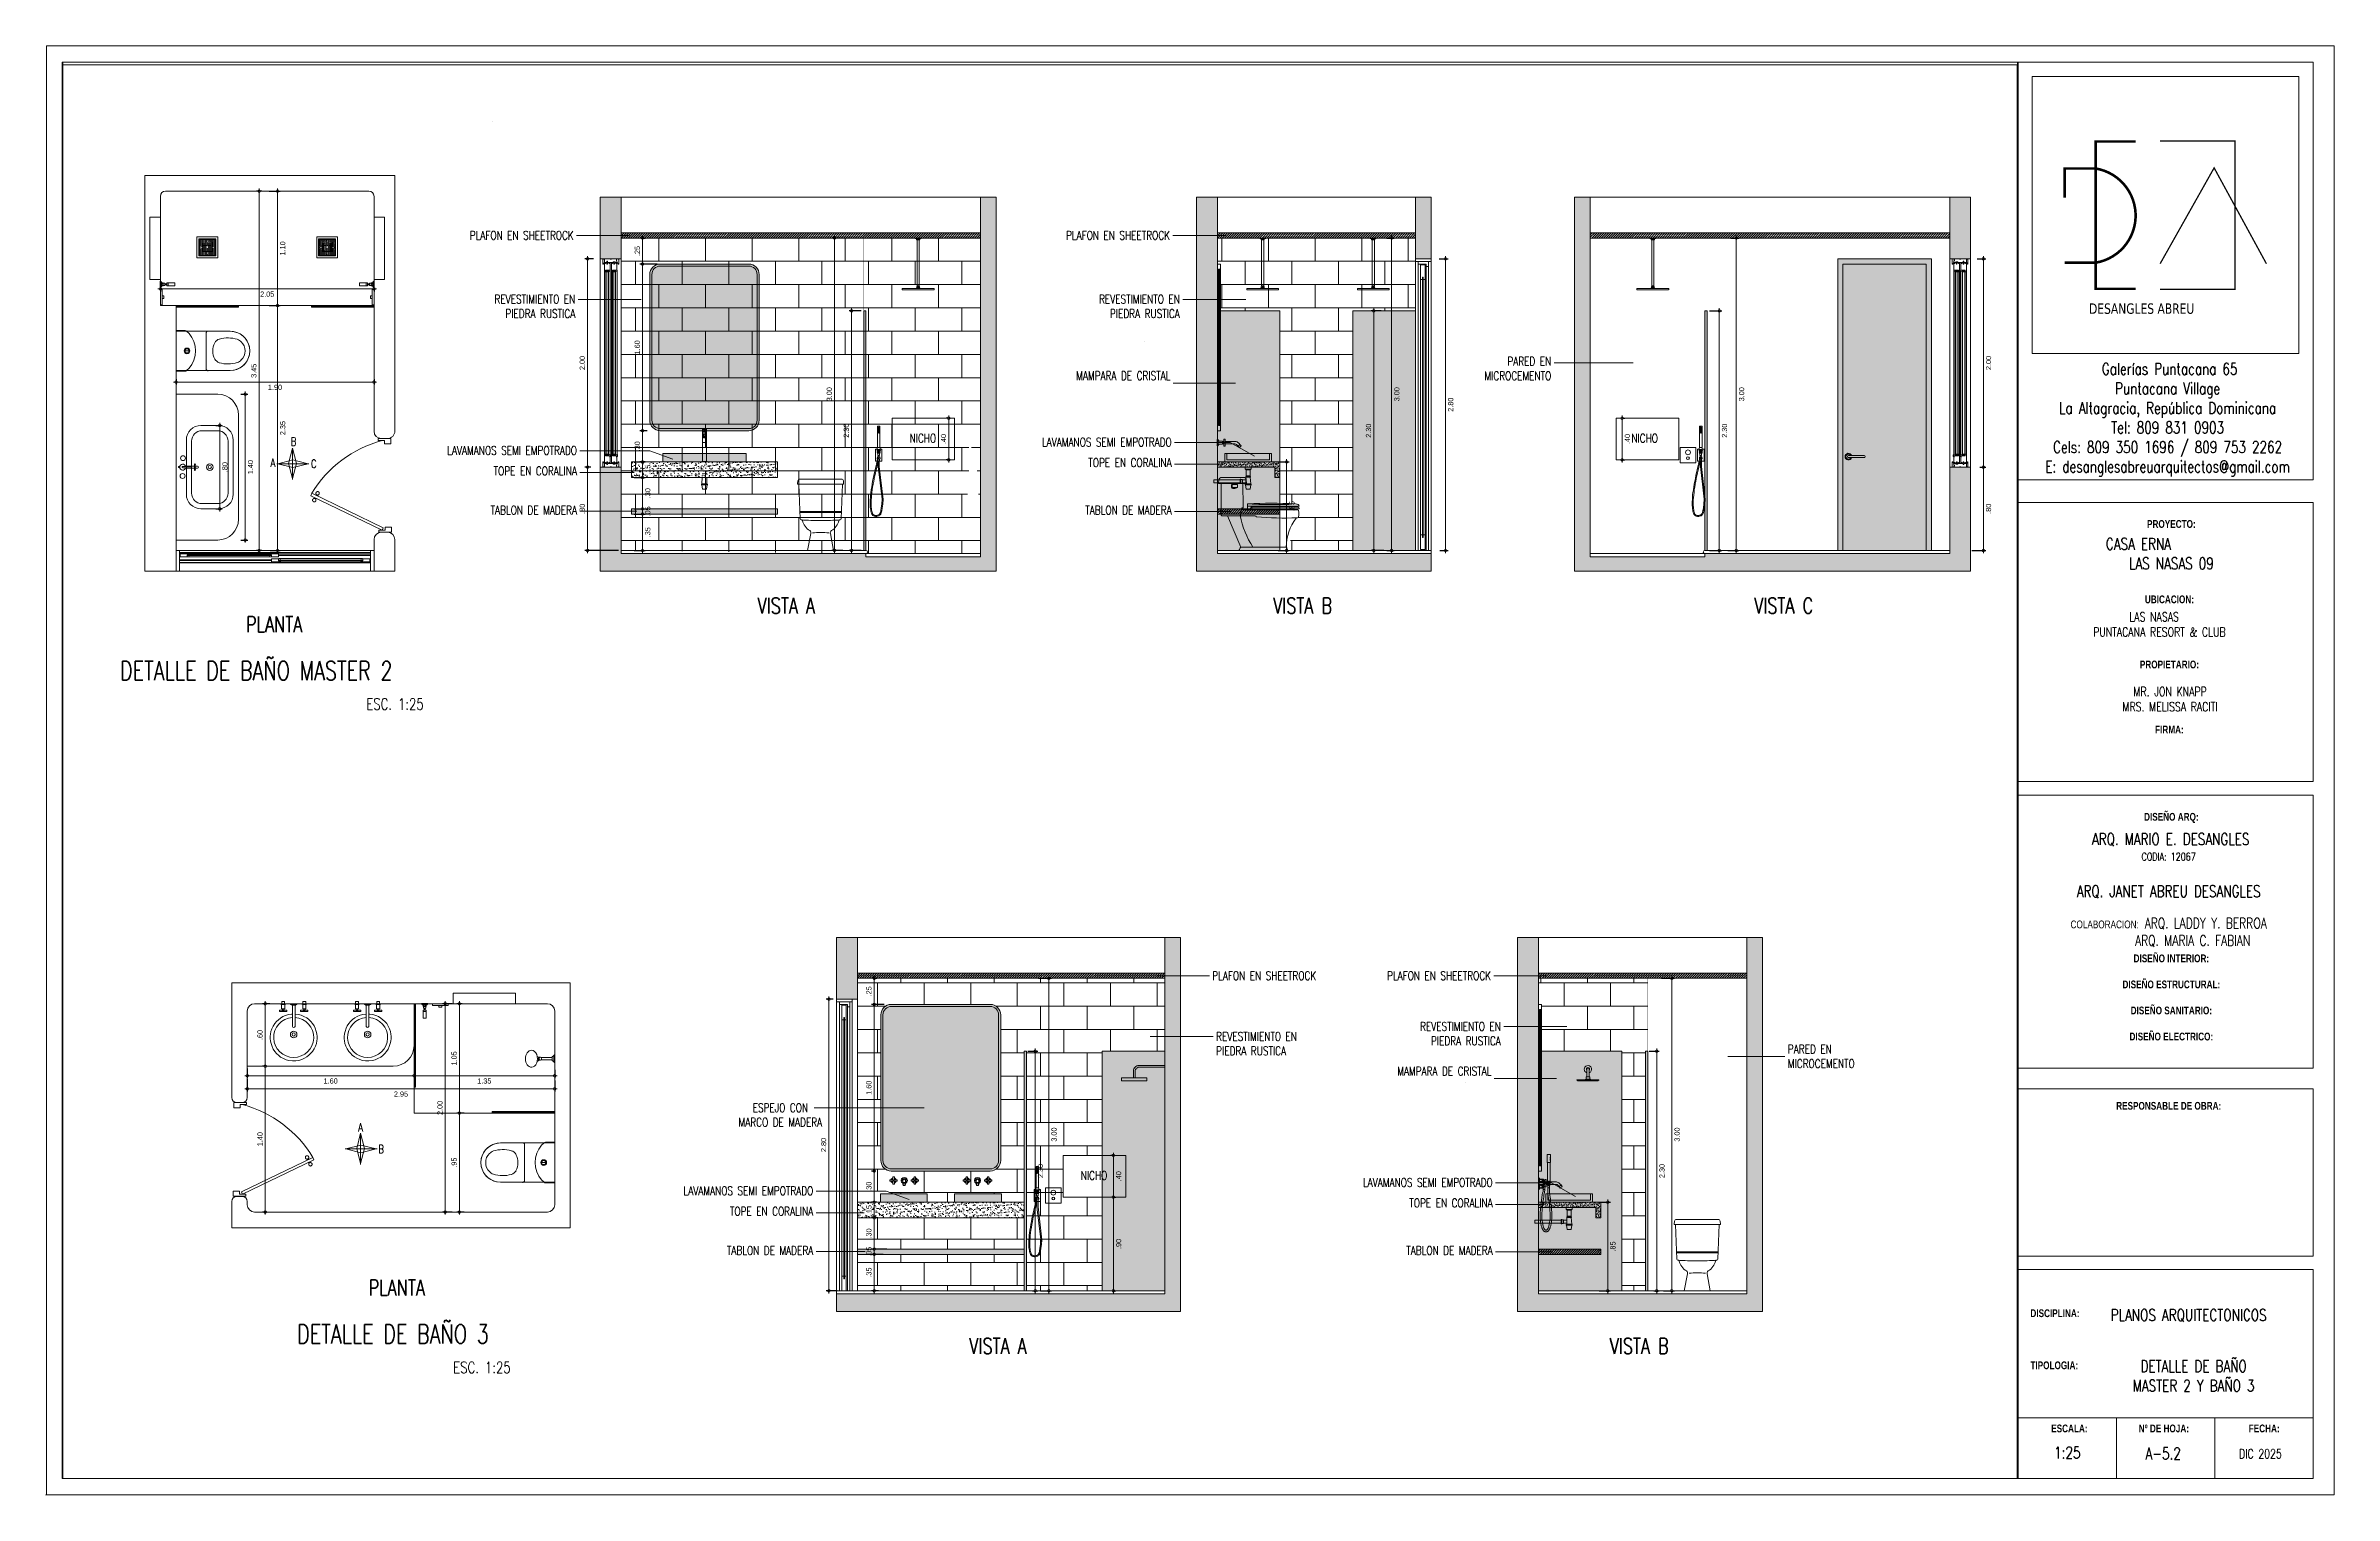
# Paper-space layout 'A-5.2' of a CAD drawing. Header units: metres. Extents: x 0.019 to 0.897, y 0.02 to 0.576.
# The model-space entities are those that its viewports show. They can reach past a viewport. Long polylines and large blocks are cut down to what shows.
import ezdxf

# ---------------------------------------------------------------- set-up
doc = ezdxf.new("R2010")
doc.units = ezdxf.units.M
doc.header["$PDMODE"] = 34
for name, pattern in [('0', [0]), ('CENTER2', [28.575, 19.05, -3.175, 3.175, -3.175]), ('CONTINU', [0]), ('HIDDEN2', [0.1875, 0.125, -0.0625])]:
    doc.linetypes.add(name, pattern=pattern)
doc.layers.get('0').update_dxf_attribs({"color": 250, "linetype": '0', "lineweight": 20})
doc.layers.get('Defpoints').update_dxf_attribs({"color": 6})
doc.layers.add('1', color=1, linetype='Continuous')
for name, color, linetype, lineweight in [('4', 253, 'Continuous', 9), ('A-ANNO-TEXT', 251, 'Continuous', 13), ('A-DOOR', 35, 'Continuous', 5), ('A-WALL', 250, 'Continuous', 20), ('baños', 140, 'Continuous', 0), ('corte', 250, 'Continuous', 20), ('cristales', 131, 'Continuous', 0), ('cristales pyv', 9, 'Continuous', 0), ('DIMENSIONES', 5, 'Continuous', 5), ('madera', 33, 'Continuous', 0), ('PLF 01', 252, 'Continuous', 9), ('SE-2', 252, 'Continuous', 9), ('SE-2-MADERA', 36, 'Continuous', 9), ('SE-3', 253, 'Continuous', 5), ('SE-4', 254, 'Continuous', 0), ('textos', 7, 'Continuous', 0)]:
    doc.layers.add(name, color=color, linetype=linetype, lineweight=lineweight)
doc.layers.add('RELLENO SECCION', color=8, linetype='Continuous', lineweight=0, transparency=0.4)
doc.styles.add('Arch-Dim', font='romans.shx', dxfattribs={"width": 0.75})
doc.styles.add('ESC25-2mm', font='arial.ttf', dxfattribs={"height": 0.05})
doc.styles.get("Standard").update_dxf_attribs({"font": 'arial.ttf', "height": 0.1875})
doc.dimstyles.new('DIMS25', dxfattribs={"dimtxt": 0.05, "dimasz": 0.05, "dimexe": 0.025, "dimexo": 0.025, "dimgap": 0.025, "dimtad": 2, "dimzin": 4, "dimdsep": 46, "dimtxsty": 'ESC25-2mm', "dimblk": 'DOTSMALL', "dimcen": 0.025, "dimdle": 0.025, "dimclrd": 256, "dimclre": 256, "dimclrt": 1, "dimadec": 0, "dimazin": 0, "dimtfac": 1, "dimtix": 1, "dimtmove": 2, "dimatfit": 3, "dimfxl": 1, "dimtolj": 1, "dimtzin": 0, "dimlwd": -1, "dimarcsym": 0})
pattern_1 = [(0, (-85.67306, -160.83168), (0, 0.22352), []), (90, (-85.67306, -160.83168), (-0.22352, 0.22352), [0.22352, -0.22352])]

psp = doc.layouts.new('A-5.2')

# ---------------------------------------------------------------- texts
at = {"attachment_point": 1, "style": 'Arch-Dim'}
for s, insert, char_height, width in [('\\pxqc;{\\H1.25x; }', (0.75859, 0.36079), 0.0024479, 0.1131964), ('\\pxqc;DETALLE DE BAÑO\\PMASTER 2 Y BAÑO 3', (0.79176, 0.07153), 0.0045, 0.103134), ('1:25', (0.78978, 0.03833), 0.0045, 0.103134), ('A-5.2', (0.82484, 0.03799), 0.0045, 0.103134)]:
    psp.add_mtext(s, dxfattribs=dict(at, insert=insert, char_height=char_height, width=width))

msp = doc.modelspace()

# ---------------------------------------------------------------- texts
at = {"layer": 'baños', "linetype": 'Continuous'}
for tag, p, s, rotation in [('MODELNUMBER', (285.354, -162.22), 'K-5373', 180.0001), ('TRADENAME', (285.354, -162.219), 'VOX', 180.0001), ('PRODUCT', (285.355, -162.219), 'BATHROOM SINK', 180.0001), ('MATERIAL', (285.355, -162.219), 'VITREOUS CHINA', 180.0001), ('MODELNUMBER', (286.064, -162.22), 'K-5373', 179.9999), ('TRADENAME', (286.064, -162.219), 'VOX', 179.9999), ('PRODUCT', (286.064, -162.219), 'BATHROOM SINK', 179.9999), ('MATERIAL', (286.064, -162.219), 'VITREOUS CHINA', 179.9999)]:
    msp.add_attdef(tag, p, s, height=0.0000254, rotation=rotation, dxfattribs=at)
at = {"layer": 'textos', "char_height": 0.32694, "style": 'Arch-Dim'}
for s, insert, width, attachment_point in [('\\pxsm1;{\\H0.2554x;PLAFON EN SHEETROCK}', (288.042, -154.506, -0.195), 0.97467, 3), ('\\pxsm1;{\\H0.2554x;PLAFON EN SHEETROCK}', (293.765, -154.506, -0.195), 0.97467, 3), ('\\pxsm1;{\\H0.2554x;REVESTIMIENTO EN PIEDRA RUSTICA}', (288.057, -155.118, -0.195), 0.96827, 3), ('\\pxsm1;{\\H0.2554x;REVESTIMIENTO EN PIEDRA RUSTICA}', (293.859, -155.118, -0.195), 0.96827, 3), ('\\pxsm1;{\\H0.2554x;PARED EN MICROCEMENTO}', (297.424, -155.715, -0.195), 0.75883, 3), ('\\pxsm1;{\\H0.2554x;MAMPARA DE CRISTAL}', (293.769, -155.853, -0.195), 0.97467, 3), ('\\pxsm1;{\\H0.2554x;LAVAMANOS SEMI EMPOTRADO}', (288.073, -156.571, -0.195), 1.55166, 3), ('\\pxsm1;{\\H0.2554x; NICHO}', (291.52, -156.454), 3.01007, 3), ('\\pxsm1;{\\H0.2554x;LAVAMANOS SEMI EMPOTRADO}', (293.781, -156.491, -0.195), 1.55166, 3), ('\\pxsm1;{\\H0.2554x; NICHO}', (298.15, -156.454), 3.01007, 1), ('\\pxsm1;{\\H0.2554x;TOPE EN CORALINA}', (288.073, -156.768, -0.195), 1.06116, 3), ('\\pxsm1;{\\H0.2554x;TOPE EN CORALINA}', (293.781, -156.688, -0.195), 1.06116, 3), ('\\pxsm1;{\\H0.2554x;TABLON DE MADERA}', (288.073, -157.144, -0.195), 1.07745, 3), ('\\pxsm1;{\\H0.2554x;TABLON DE MADERA}', (293.781, -157.144, -0.195), 1.07745, 3), ('\\pxsm1;{\\H0.2554x;PLAFON EN SHEETROCK}', (294.17, -161.614, -0.195), 0.97467, 1), ('\\pxsm1;{\\H0.2554x;PLAFON EN SHEETROCK}', (296.846, -161.614, -0.195), 0.97467, 3), ('\\pxsm1;{\\H0.2554x;REVESTIMIENTO EN PIEDRA RUSTICA}', (294.208, -162.197, -0.195), 0.96827, 1), ('\\pxsm1;{\\H0.2554x;REVESTIMIENTO EN PIEDRA RUSTICA}', (296.94, -162.101, -0.195), 0.96827, 3), ('\\pxsm1;{\\H0.2554x;MAMPARA DE CRISTAL}', (296.85, -162.531, -0.195), 0.97467, 3), ('\\pxsm1;{\\H0.2554x;PARED EN MICROCEMENTO}', (299.695, -162.319, -0.195), 0.97467, 1), ('\\pxsm1,qc;{\\H0.2554x;ESPEJO CON\\PMARCO DE MADERA}', (288.52, -162.882), 3.01007, 1), ('\\pxsm1;{\\H0.2554x; NICHO}', (293.163, -163.532), 3.01007, 3), ('\\pxsm1;{\\H0.2554x;LAVAMANOS SEMI EMPOTRADO}', (296.862, -163.599, -0.195), 1.55166, 3), ('\\pxsm1;{\\H0.2554x;LAVAMANOS SEMI EMPOTRADO}', (290.341, -163.679, -0.195), 1.55166, 3), ('\\pxsm1;{\\H0.2554x;TOPE EN CORALINA}', (296.862, -163.796, -0.195), 1.06116, 3), ('\\pxsm1;{\\H0.2554x;TOPE EN CORALINA}', (290.341, -163.876, -0.195), 1.06116, 3), ('\\pxsm1;{\\H0.2554x;TABLON DE MADERA}', (290.341, -164.252, -0.195), 1.07745, 3), ('\\pxsm1;{\\H0.2554x;TABLON DE MADERA}', (296.862, -164.252, -0.195), 1.07745, 3)]:
    msp.add_mtext(s, dxfattribs=dict(at, insert=insert, width=width, attachment_point=attachment_point))
at = {"layer": 'textos', "lineweight": 13, "char_height": 0.08, "width": 1.18917, "attachment_point": 1, "style": 'Arch-Dim'}
for s, insert in [('\\pxt5.9124,29;B', (285.326, -156.487)), ('\\pxt5.9124,29;A', (285.132, -156.691)), ('\\pxt5.9124,29;C', (285.52, -156.701)), ('\\pxt5.9124,29;A', (285.973, -163.072)), ('\\pxt5.9124,29;B', (286.166, -163.281))]:
    msp.add_mtext(s, dxfattribs=dict(at, insert=insert))
at = {"layer": 'textos', "lineweight": 13, "style": 'Arch-Dim'}
for s, insert, char_height, attachment_point in [('VISTA A', (289.808, -158.028), 0.15, 1), ('VISTA B', (294.756, -158.028), 0.15, 1), ('VISTA C', (299.937, -158.028), 0.15, 3), ('PLANTA', (284.897, -158.207), 0.15, 1), ('DETALLE DE BAÑO MASTER 2', (283.687, -158.637), 0.18, 1), ('ESC. 1:25', (286.051, -158.993), 0.11, 1), ('PLANTA', (286.074, -164.576), 0.15, 1), ('DETALLE DE BAÑO 3', (285.387, -165.006), 0.18, 1), ('VISTA A', (291.84, -165.136), 0.15, 1), ('VISTA B', (297.986, -165.136), 0.15, 1), ('ESC. 1:25', (286.885, -165.362), 0.11, 1)]:
    msp.add_mtext_dynamic_manual_height_columns(s, width=26.65337, gutter_width=15, heights=[0], dxfattribs=dict(at, insert=insert, char_height=char_height, attachment_point=attachment_point))

# ---------------------------------------------------------------- blocks, each defined once
blk = doc.blocks.new('XREF-TJ-Tecne2-24X36')
at = {"lineweight": 13}
for p, q in [((0.88335, 0.05683), (0.77012, 0.05683)), ((0.80786, 0.03354), (0.80786, 0.05683)), ((0.84561, 0.03354), (0.84561, 0.05683)), ((0.01287, 0.02707), (0.01287, 0.02719)), ((0.01287, 0.02719), (0.01313, 0.02719))]:
    blk.add_line(p, q, dxfattribs=at)
for points in [[(0.89143, 0.58374), (0.01313, 0.58374), (0.01313, 0.02719), (0.89143, 0.02719)], [(0.77012, 0.57739), (0.88338, 0.57739), (0.88338, 0.41697), (0.77012, 0.41697)], [(0.77543, 0.57191), (0.8779, 0.57191), (0.8779, 0.46558), (0.77543, 0.46558)], [(0.88338, 0.40839), (0.77012, 0.40839), (0.77012, 0.30112), (0.88338, 0.30112)], [(0.77012, 0.29594), (0.88335, 0.29594), (0.88335, 0.19103), (0.77012, 0.19103)], [(0.77012, 0.1831), (0.88335, 0.1831), (0.88335, 0.11893), (0.77012, 0.11893)]]:
    blk.add_lwpolyline(points, close=True)
for points, const_width in [([(0.81521, 0.54696), (0.79987, 0.54696), (0.79987, 0.49039), (0.81521, 0.49039)], 0.001), ([(0.82455, 0.54714), (0.85338, 0.54714), (0.85338, 0.49021), (0.82455, 0.49021)], 0.0005), ([(0.78797, 0.50043), (0.79987, 0.50043), (0.79987, 0.53659), (0.78797, 0.53659), (0.78797, 0.52543)], 0.001), ([(0.8246, 0.50004), (0.84532, 0.53684), (0.86539, 0.50003)], 0.0005)]:
    blk.add_lwpolyline(points, dxfattribs=dict(const_width=const_width))
at = {"const_width": 0.001}
blk.add_lwpolyline([(0.79987, 0.53659, -0.846806), (0.79987, 0.50043, -1.311035)], format="xyb", dxfattribs=at)
blk.add_lwpolyline([(0.85644, 0.11374), (0.88335, 0.11374), (0.88335, 0.03354), (0.77012, 0.03354), (0.77012, 0.11374), (0.88335, 0.11374)])
at = {"layer": 'Defpoints', "color": 255, "lineweight": 13}
blk.add_lwpolyline([(0.01948, 0.57739), (0.77012, 0.57739), (0.77012, 0.03354), (0.01948, 0.03354)], close=True, dxfattribs=at)
at = {"style": 'Arch-Dim'}
for s, insert, char_height, width, attachment_point in [('\\pxsm2,qd;{\\H1.25x; \\fVerdana|b0|i0|c0|p34;\\H1.3072x;DESANGLES ABREU}', (0.79573, 0.48479), 0.0024479, 0.057903, 1), ('\\pxqc;{\\H1.25x; \\H1.4706x;Galerías Puntacana 65  \\PPuntacana Village\\PLa Altagracia, República Dominicana  \\PTel: 809 831 0903\\PCels: 809 350 1696 / 809 753 2262\\PE: desanglesabreuarquitectos@gmail.com}', (0.77012, 0.46188), 0.0024479, 0.1146695, 1), ('\\pxqc;{\\fArial|b1|i0|c0|p34;PROYECTO:}', (0.8289, 0.40006), 0.003, 0.0660399, 5), ('{\\H1.25x;              \\H1.47065x;CASA ERNA\\P\\pxqc;LAS NASAS 09}', (0.78171, 0.39469), 0.0024479, 0.0944146, 1), ('\\pxqc;{\\fArial|b1|i0|c0|p34;UBICACION:\\P\\P\\P\\P\\PPROPIETARIO:\\P\\P\\P\\P\\PFIRMA:}', (0.82816, 0.34612), 0.003, 0.0660399, 5), ('      {\\H0.77778x;LAS NASAS\\PPUNTACANA RESORT & CLUB}', (0.79889, 0.36617), 0.0045, 0.0944146, 1), ('\\pxi-3,l6.3162,qc,t6.3162;MR. JON KNAPP  \\PMRS. MELISSA RACITI', (0.74997, 0.33747), 0.0035, 0.1452831, 1), ('\\pxqc;{\\fArial|b1|i0|c0|p34;DISEÑO ARQ:}', (0.8289, 0.28718), 0.003, 0.0660399, 5), ('\\pxqc;{\\H1.25x; \\H1.4706x;ARQ. MARIO E. DESANGLES\\H0.55557x;\\P\\H1.2x;CODIA: 12067\\P\\H1.49995x;\\PARQ. JANET ABREU DESANGLES\\P\\H0.66669x;\\P\\fArial|b0|i0|c0|p34;COLABORACION:\\Fromans|c0;\\H1.5x; \\H0.88892x;ARQ. LADDY Y. BERROA\\P         ARQ. MARIA C. FABIAN\\P           \\P          }', (0.78065, 0.28129), 0.0024479, 0.0944146, 1), ('\\pxqc;{\\fArial|b1|i0|c0|p34;\\PDISEÑO INTERIOR:   \\Fromans|c0;\\H1.83825x;\\P\\fArial|b1|i0|c0|p34;\\H0.544x;\\PDISEÑO ESTRUCTURAL:\\P\\pq*;\\P\\pqc;DISEÑO SANITARIO:\\P\\PDISEÑO ELECTRICO:}', (0.8289, 0.22072), 0.003, 0.0868059, 5), ('\\pxqc;{\\fArial|b1|i0|c0|p34;RESPONSABLE DE OBRA:}', (0.82789, 0.1766), 0.003, 0.0660399, 5), ('\\pxql;{\\fArial|b1|i0|c0|p34;DISCIPLINA:\\P\\P\\P\\PTIPOLOGIA:}', (0.80781, 0.08695), 0.003, 0.0660399, 5), ('\\pxqc;{\\H1.25x; \\H1.4706x;PLANOS ARQUITECTONICOS}', (0.78755, 0.09855), 0.0024479, 0.0944146, 1), ('\\pxqc;{\\fArial|b1|i0|c0|p34;ESCALA:}', (0.78976, 0.0527), 0.003, 0.0660399, 5), ('\\pxqc;{\\fArial|b1|i0|c0|p34;Nº DE HOJA:}', (0.82603, 0.0527), 0.003, 0.0660399, 5), ('\\pxqc;{\\fArial|b1|i0|c0|p34;FECHA:}', (0.86455, 0.0527), 0.003, 0.0660399, 5), ('{\\H1.45833x;DIC 2025}', (0.85488, 0.04474), 0.0024, 0.0944146, 1)]:
    blk.add_mtext(s, dxfattribs=dict(at, insert=insert, char_height=char_height, width=width, attachment_point=attachment_point))
blk = doc.blocks.new('P90')
at = {"layer": 'A-DOOR'}
for p, q in [((-0.048, -0.858), (0.636, -0.526)), ((-0.037, -0.88), (0.647, -0.549)), ((0.584, -0.552), (0.58, -0.543)), ((0.599, -0.544), (0.595, -0.535)), ((0.595, -0.574), (0.6, -0.583)), ((0.61, -0.567), (0.614, -0.576)), ((0.647, -0.549), (0.636, -0.526)), ((-0.037, -0.88), (-0.048, -0.858))]:
    blk.add_line(p, q, dxfattribs=at)
for points in [[(-0.06, -0.02), (-0.06, -0.05), (-0.12, -0.05), (-0.12, 0), (0, 0), (0, -0.02)], [(-0.067, -0.88), (-0.067, -0.85), (-0.127, -0.85), (-0.127, -0.9), (-0.007, -0.9), (-0.007, -0.88)]]:
    blk.add_lwpolyline(points, close=True, dxfattribs=at)
blk.add_arc((-0.326, -1.105), 1.123, 31.0139, 75.0797, dxfattribs=at)
for points in [[(0.581, -0.51), (0.586, -0.51), (0.593, -0.514), (0.598, -0.522), (0.598, -0.531), (0.593, -0.538), (0.586, -0.543), (0.577, -0.543), (0.569, -0.538), (0.565, -0.531), (0.565, -0.522), (0.569, -0.514), (0.577, -0.51), (0.581, -0.51)], [(0.613, -0.576), (0.618, -0.576), (0.625, -0.58), (0.63, -0.588), (0.63, -0.597), (0.625, -0.604), (0.618, -0.609), (0.609, -0.609), (0.601, -0.604), (0.597, -0.597), (0.597, -0.588), (0.601, -0.58), (0.609, -0.576), (0.613, -0.576)]]:
    blk.add_open_spline(points, degree=2, dxfattribs=at)
blk = doc.blocks.new('A$C3bae67db')
at = {"layer": 'baños'}
for p, q in [((0.056, 0.142), (0.056, 0.058)), ((0.058, 0.144), (0.142, 0.144)), ((0.058, 0.14), (0.058, 0.06)), ((0.058, 0.056), (0.142, 0.056)), ((0.06, 0.142), (0.14, 0.142)), ((0.06, 0.058), (0.14, 0.058)), ((0.142, 0.14), (0.142, 0.06)), ((0.144, 0.142), (0.144, 0.058))]:
    blk.add_line(p, q, dxfattribs=at)
for points in [[(0.2, 0.2), (0, 0.2), (0, 0), (0.2, 0)], [(0.182, 0.182), (0.018, 0.182), (0.018, 0.018), (0.182, 0.018)]]:
    blk.add_lwpolyline(points, close=True, dxfattribs=at)
for centre, radius in [((0.027, 0.141), 0.00173), ((0.027, 0.059), 0.00173), ((0.036, 0.173), 0.00173), ((0.036, 0.141), 0.00173), ((0.036, 0.108), 0.00173), ((0.036, 0.092), 0.00173), ((0.036, 0.059), 0.00173), ((0.036, 0.027), 0.00173), ((0.045, 0.173), 0.00173), ((0.045, 0.141), 0.00173), ((0.045, 0.108), 0.00173), ((0.045, 0.092), 0.00173), ((0.045, 0.059), 0.00173), ((0.045, 0.027), 0.00173), ((0.054, 0.173), 0.00173), ((0.054, 0.027), 0.00173), ((0.054, 0.152), 0.000343), ((0.054, 0.048), 0.000343), ((0.064, 0.173), 0.00173), ((0.064, 0.027), 0.00173), ((0.064, 0.152), 0.000343), ((0.064, 0.048), 0.000343), ((0.068, 0.1), 0.00173), ((0.073, 0.173), 0.00173), ((0.073, 0.027), 0.00173), ((0.077, 0.132), 0.00173), ((0.077, 0.1), 0.00173), ((0.077, 0.068), 0.00173), ((0.082, 0.173), 0.00173), ((0.082, 0.027), 0.00173), ((0.086, 0.132), 0.00173), ((0.086, 0.1), 0.00173), ((0.086, 0.068), 0.00173), ((0.095, 0.132), 0.00173), ((0.095, 0.068), 0.00173), ((0.095, 0.111), 0.000343), ((0.095, 0.089), 0.000343), ((0.105, 0.132), 0.00173), ((0.105, 0.068), 0.00173), ((0.105, 0.111), 0.000343), ((0.105, 0.089), 0.000343), ((0.114, 0.132), 0.00173), ((0.114, 0.1), 0.00173), ((0.114, 0.068), 0.00173), ((0.118, 0.173), 0.00173), ((0.118, 0.027), 0.00173), ((0.123, 0.132), 0.00173), ((0.123, 0.1), 0.00173), ((0.123, 0.068), 0.00173), ((0.127, 0.173), 0.00173), ((0.127, 0.027), 0.00173), ((0.132, 0.1), 0.00173), ((0.136, 0.173), 0.00173), ((0.136, 0.027), 0.00173), ((0.136, 0.152), 0.000343), ((0.136, 0.048), 0.000343), ((0.146, 0.173), 0.00173), ((0.146, 0.027), 0.00173), ((0.146, 0.152), 0.000343), ((0.146, 0.048), 0.000343), ((0.155, 0.173), 0.00173), ((0.155, 0.141), 0.00173), ((0.155, 0.108), 0.00173), ((0.155, 0.092), 0.00173), ((0.155, 0.059), 0.00173), ((0.155, 0.027), 0.00173), ((0.164, 0.173), 0.00173), ((0.164, 0.141), 0.00173), ((0.164, 0.108), 0.00173), ((0.164, 0.092), 0.00173), ((0.164, 0.059), 0.00173), ((0.164, 0.027), 0.00173), ((0.173, 0.141), 0.00173), ((0.173, 0.059), 0.00173)]:
    blk.add_circle(centre, radius, dxfattribs=at)
for centre, radius, start, end in [((0.027, 0.173), 0.0012, 19.9835, 180.0929), ((0.027, 0.173), 0.00151, 39.7913, 147.8576), ((0.027, 0.173), 0.00152, 148.3667, 279.4518), ((0.027, 0.173), 0.0012, 179.9941, 199.6485), ((0.027, 0.173), 0.0012, 199.9156, 0.0932), ((0.026, 0.162), 0.00119, 19.33, 180.3589), ((0.027, 0.162), 0.00152, 0.5726, 179.4251), ((0.026, 0.162), 0.00121, 179.9973, 199.4671), ((0.026, 0.162), 0.00119, 199.33, 0.3617), ((0.027, 0.162), 0.00152, 180.5561, 359.4416), ((0.026, 0.152), 0.00119, 19.3221, 180.3634), ((0.027, 0.152), 0.00152, 0.5838, 179.4152), ((0.026, 0.152), 0.00121, 179.9973, 199.4636), ((0.026, 0.152), 0.00119, 199.3221, 0.3634), ((0.027, 0.152), 0.00152, 180.5738, 359.4252), ((0.026, 0.141), 0.00119, 359.5143, 160.6812), ((0.027, 0.141), 0.00152, 0.4815, 179.5185), ((0.026, 0.141), 0.00124, 160.6483, 179.7915), ((0.026, 0.141), 0.00119, 179.7832, 340.6624), ((0.027, 0.141), 0.00152, 180.6759, 359.3241), ((0.027, 0.13), 0.00152, 0.5748, 179.4262), ((0.026, 0.13), 0.00119, 359.6366, 160.6779), ((0.026, 0.13), 0.00121, 160.5364, 180.0027), ((0.026, 0.13), 0.00119, 179.6366, 340.6779), ((0.027, 0.13), 0.00152, 180.5848, 359.4162), ((0.027, 0.119), 0.00152, 0.5584, 179.4439), ((0.026, 0.119), 0.00121, 160.5329, 180.0027), ((0.026, 0.119), 0.00119, 359.6383, 160.67), ((0.026, 0.119), 0.00119, 179.6411, 340.67), ((0.027, 0.119), 0.00152, 180.5749, 359.4274), ((0.027, 0.108), 0.00152, 80.5482, 211.6333), ((0.027, 0.108), 0.0012, 160.3515, 180.0059), ((0.027, 0.108), 0.0012, 359.9068, 160.0844), ((0.027, 0.108), 0.0012, 179.9071, 340.0165), ((0.027, 0.108), 0.00151, 212.1424, 320.2087), ((0.027, 0.1), 0.00152, 80.5482, 211.6333), ((0.027, 0.1), 0.0012, 359.9068, 160.0844), ((0.027, 0.1), 0.0012, 160.3515, 180.0059), ((0.027, 0.1), 0.0012, 179.9071, 340.0165), ((0.027, 0.1), 0.00151, 212.1424, 320.2087), ((0.027, 0.092), 0.0012, 19.9835, 180.0929), ((0.027, 0.092), 0.00151, 39.7913, 147.8576), ((0.027, 0.092), 0.0012, 179.9941, 199.6485), ((0.027, 0.092), 0.0012, 199.9156, 0.0932), ((0.027, 0.092), 0.00152, 148.3667, 279.4518), ((0.026, 0.081), 0.00119, 19.33, 180.3589), ((0.027, 0.081), 0.00152, 0.5726, 179.4251), ((0.026, 0.081), 0.00121, 179.9973, 199.4671), ((0.026, 0.081), 0.00119, 199.33, 0.3617), ((0.027, 0.081), 0.00152, 180.5561, 359.4416), ((0.026, 0.07), 0.00119, 19.3221, 180.3634), ((0.027, 0.07), 0.00152, 0.5838, 179.4152), ((0.026, 0.07), 0.00121, 179.9973, 199.4636), ((0.026, 0.07), 0.00119, 199.3221, 0.3634), ((0.027, 0.07), 0.00152, 180.5738, 359.4252), ((0.027, 0.059), 0.00152, 0.6759, 179.3241), ((0.026, 0.059), 0.00119, 19.3376, 180.2168), ((0.026, 0.059), 0.00124, 180.2085, 199.3517), ((0.026, 0.059), 0.00119, 199.3188, 0.4857), ((0.027, 0.059), 0.00152, 180.4815, 359.5185), ((0.026, 0.048), 0.00119, 359.6366, 160.6779), ((0.027, 0.048), 0.00152, 0.5748, 179.4262), ((0.026, 0.048), 0.00121, 160.5364, 180.0027), ((0.026, 0.048), 0.00119, 179.6366, 340.6779), ((0.027, 0.048), 0.00152, 180.5848, 359.4162), ((0.026, 0.037), 0.00119, 359.6383, 160.67), ((0.027, 0.037), 0.00152, 0.5584, 179.4439), ((0.026, 0.037), 0.00121, 160.5329, 180.0027), ((0.026, 0.037), 0.00119, 179.6411, 340.67), ((0.027, 0.037), 0.00152, 180.5749, 359.4274), ((0.027, 0.027), 0.0012, 359.9068, 160.0844), ((0.027, 0.027), 0.00152, 80.5482, 211.6333), ((0.027, 0.027), 0.0012, 160.3515, 180.0059), ((0.027, 0.027), 0.0012, 179.9071, 340.0165), ((0.027, 0.027), 0.00151, 212.1424, 320.2087), ((0.027, 0.173), 0.000342, 144.1963, 216.5408), ((0.027, 0.173), 0.000343, 80.3618, 144.2973), ((0.027, 0.173), 0.000341, 216.6622, 290.4664), ((0.026, 0.162), 0.000341, 179.6804, 0.326), ((0.026, 0.162), 0.000341, 359.6804, 180.326), ((0.026, 0.152), 0.000341, 0, 180.3293), ((0.026, 0.152), 0.000341, 179.6754, 0.6539), ((0.026, 0.141), 0.000341, 180.0955, 359.9045), ((0.026, 0.141), 0.000341, 359.2459, 180.7541), ((0.026, 0.13), 0.000341, 179.6707, 360), ((0.026, 0.13), 0.000341, 359.3461, 180.3246), ((0.026, 0.119), 0.000341, 359.674, 180.3196), ((0.026, 0.119), 0.000341, 179.674, 0.3196), ((0.027, 0.108), 0.000341, 69.5336, 143.3378), ((0.027, 0.108), 0.000342, 143.4592, 215.8037), ((0.027, 0.108), 0.000343, 215.7027, 279.6382), ((0.027, 0.1), 0.000342, 143.4592, 215.8037), ((0.027, 0.1), 0.000341, 69.5336, 143.3378), ((0.027, 0.1), 0.000343, 215.7027, 279.6382), ((0.027, 0.092), 0.000342, 144.1963, 216.5408), ((0.027, 0.092), 0.000341, 216.6622, 290.4664), ((0.027, 0.092), 0.000343, 80.3618, 144.2973), ((0.026, 0.081), 0.000341, 179.6804, 0.326), ((0.026, 0.081), 0.000341, 359.6804, 180.326), ((0.026, 0.07), 0.000341, 0, 180.3293), ((0.026, 0.07), 0.000341, 179.6754, 0.6539), ((0.026, 0.059), 0.000341, 0.0955, 179.9045), ((0.026, 0.059), 0.000341, 179.2459, 0.7541), ((0.026, 0.048), 0.000341, 359.3461, 180.3246), ((0.026, 0.048), 0.000341, 179.6707, 360), ((0.026, 0.037), 0.000341, 359.674, 180.3196), ((0.026, 0.037), 0.000341, 179.674, 0.3196), ((0.027, 0.027), 0.000342, 143.4592, 215.8037), ((0.027, 0.027), 0.000341, 69.5336, 143.3378), ((0.027, 0.027), 0.000343, 215.7027, 279.6382), ((0.027, 0.173), 0.000343, 290.3438, 6.4069), ((0.027, 0.173), 0.00034, 6.4383, 80.3435), ((0.027, 0.173), 0.00151, 279.6351, 40.4696), ((0.027, 0.108), 0.00151, 319.5304, 80.3649), ((0.027, 0.108), 0.000343, 353.5931, 69.6562), ((0.027, 0.108), 0.00034, 279.6565, 353.5617), ((0.027, 0.1), 0.00151, 319.5304, 80.3649), ((0.027, 0.1), 0.000343, 353.5931, 69.6562), ((0.027, 0.1), 0.00034, 279.6565, 353.5617), ((0.027, 0.092), 0.00151, 279.6351, 40.4696), ((0.027, 0.092), 0.000343, 290.3438, 6.4069), ((0.027, 0.092), 0.00034, 6.4383, 80.3435), ((0.027, 0.027), 0.00151, 319.5304, 80.3649), ((0.027, 0.027), 0.000343, 353.5931, 69.6562), ((0.027, 0.027), 0.00034, 279.6565, 353.5617), ((0.027, 0.173), 0.0012, 359.9941, 19.7165), ((0.026, 0.162), 0.00121, 0, 19.4671), ((0.026, 0.152), 0.00121, 359.9973, 19.4636), ((0.026, 0.141), 0.00121, 340.5376, 359.8823), ((0.026, 0.13), 0.00121, 340.5364, 0.0027), ((0.026, 0.119), 0.00121, 340.5329, 0), ((0.027, 0.108), 0.0012, 340.2835, 0.0059), ((0.027, 0.1), 0.0012, 340.2835, 0.0059), ((0.027, 0.092), 0.0012, 359.9941, 19.7165), ((0.026, 0.081), 0.00121, 0, 19.4671), ((0.026, 0.07), 0.00121, 359.9973, 19.4636), ((0.026, 0.059), 0.00121, 0.1177, 19.4624), ((0.026, 0.048), 0.00121, 340.5364, 0.0027), ((0.026, 0.037), 0.00121, 340.5329, 0), ((0.027, 0.027), 0.0012, 340.2835, 0.0059), ((0.036, 0.173), 0.00151, 0.9002, 179.1012), ((0.036, 0.173), 0.00151, 177.9698, 2.1771), ((0.036, 0.162), 0.00151, 0.514, 179.4191), ((0.036, 0.162), 0.00151, 179.4437, 0.4893), ((0.036, 0.152), 0.00152, 0.264, 179.7337), ((0.036, 0.152), 0.00152, 180.2446, 359.7531), ((0.036, 0.141), 0.00151, 126.6365, 180.0535), ((0.036, 0.141), 0.00151, 180.1365, 235.2143), ((0.036, 0.13), 0.00152, 0.2469, 179.7554), ((0.036, 0.13), 0.00152, 180.2663, 359.736), ((0.036, 0.119), 0.00151, 359.5107, 180.5563), ((0.036, 0.119), 0.00151, 180.5809, 359.486), ((0.036, 0.108), 0.00151, 357.8229, 182.0302), ((0.036, 0.108), 0.00151, 180.8988, 359.0998), ((0.036, 0.092), 0.00151, 0.9002, 179.1012), ((0.036, 0.092), 0.00151, 177.9698, 2.1771), ((0.036, 0.081), 0.00151, 0.514, 179.4191), ((0.036, 0.081), 0.00151, 179.4437, 0.4893), ((0.036, 0.07), 0.00152, 0.264, 179.7337), ((0.036, 0.07), 0.00152, 180.2446, 359.7531), ((0.036, 0.059), 0.00151, 124.7857, 179.8635), ((0.036, 0.059), 0.00151, 179.9465, 233.3635), ((0.036, 0.048), 0.00152, 0.2469, 179.7554), ((0.036, 0.048), 0.00152, 180.2663, 359.736), ((0.036, 0.037), 0.00151, 359.5107, 180.5563), ((0.036, 0.037), 0.00151, 180.5809, 359.486), ((0.036, 0.027), 0.00151, 357.8229, 182.0302), ((0.036, 0.027), 0.00151, 180.8988, 359.0998), ((0.036, 0.174), 0.0012, 20.0495, 179.641), ((0.036, 0.174), 0.00119, 180.0022, 199.6795), ((0.036, 0.174), 0.0012, 199.817, 359.641), ((0.036, 0.163), 0.0012, 19.8327, 180.0742), ((0.036, 0.163), 0.0012, 180, 199.6894), ((0.036, 0.163), 0.0012, 199.8031, 0.0668), ((0.036, 0.163), 0.000342, 180.0925, 0.098), ((0.036, 0.163), 0.000342, 0.0925, 180.098), ((0.036, 0.152), 0.0012, 19.541, 180.1676), ((0.036, 0.152), 0.0012, 179.9985, 199.6017), ((0.036, 0.152), 0.000342, 179.8553, 0.1516), ((0.036, 0.152), 0.000342, 359.8553, 180.1516), ((0.036, 0.152), 0.0012, 199.541, 355.6504), ((0.036, 0.141), 0.0012, 359.8324, 160.466), ((0.036, 0.141), 0.00152, 62.6604, 126.6517), ((0.036, 0.141), 0.0012, 160.4002, 180.1222), ((0.036, 0.141), 0.000342, 359.4252, 180.5748), ((0.036, 0.141), 0.000342, 180.2743, 359.7257), ((0.036, 0.141), 0.0012, 179.9536, 340.4662), ((0.036, 0.141), 0.00152, 235.147, 325.0065), ((0.036, 0.13), 0.0012, 4.3496, 160.459), ((0.036, 0.13), 0.0012, 160.3983, 180.0015), ((0.036, 0.13), 0.000342, 359.8484, 180.1447), ((0.036, 0.13), 0.000342, 179.8484, 0.1447), ((0.036, 0.13), 0.0012, 179.8324, 340.459), ((0.036, 0.119), 0.0012, 160.3106, 180), ((0.036, 0.119), 0.0012, 359.9332, 160.1969), ((0.036, 0.119), 0.000342, 359.902, 179.9075), ((0.036, 0.119), 0.0012, 179.9258, 340.1673), ((0.036, 0.119), 0.000342, 179.902, 359.9075), ((0.036, 0.108), 0.00119, 160.3205, 179.9978), ((0.036, 0.108), 0.0012, 0.359, 160.183), ((0.036, 0.108), 0.0012, 180.359, 339.9505), ((0.036, 0.092), 0.0012, 20.0495, 179.641), ((0.036, 0.092), 0.00119, 180.0022, 199.6795), ((0.036, 0.092), 0.0012, 199.817, 359.641), ((0.036, 0.081), 0.0012, 19.8327, 180.0742), ((0.036, 0.081), 0.0012, 180, 199.6894), ((0.036, 0.081), 0.0012, 199.8031, 0.0668), ((0.036, 0.081), 0.000342, 180.0925, 0.098), ((0.036, 0.081), 0.000342, 0.0925, 180.098), ((0.036, 0.07), 0.0012, 19.541, 180.1676), ((0.036, 0.07), 0.0012, 179.9985, 199.6017), ((0.036, 0.07), 0.000342, 179.8553, 0.1516), ((0.036, 0.07), 0.000342, 359.8553, 180.1516), ((0.036, 0.07), 0.0012, 199.541, 355.6504), ((0.036, 0.059), 0.00152, 34.9935, 124.853), ((0.036, 0.059), 0.0012, 19.5338, 180.0464), ((0.036, 0.059), 0.0012, 179.8778, 199.5998), ((0.036, 0.059), 0.000342, 179.4252, 0.5748), ((0.036, 0.059), 0.000342, 0.2743, 179.7257), ((0.036, 0.059), 0.0012, 199.534, 0.1676), ((0.036, 0.059), 0.00152, 233.3483, 297.3396), ((0.036, 0.048), 0.0012, 4.3496, 160.459), ((0.036, 0.048), 0.0012, 160.3983, 180.0015), ((0.036, 0.048), 0.000342, 359.8484, 180.1447), ((0.036, 0.048), 0.000342, 179.8484, 0.1447), ((0.036, 0.048), 0.0012, 179.8324, 340.459), ((0.036, 0.037), 0.0012, 359.9332, 160.1969), ((0.036, 0.037), 0.0012, 160.3106, 180), ((0.036, 0.037), 0.000342, 359.902, 179.9075), ((0.036, 0.037), 0.0012, 179.9258, 340.1673), ((0.036, 0.037), 0.000342, 179.902, 359.9075), ((0.036, 0.026), 0.0012, 0.359, 160.183), ((0.036, 0.026), 0.00119, 160.3205, 179.9978), ((0.036, 0.026), 0.0012, 180.359, 339.9505), ((0.036, 0.174), 0.000343, 180.3254, 359.6683), ((0.036, 0.174), 0.000343, 0.3254, 179.6683), ((0.036, 0.108), 0.000343, 0.3317, 179.6746), ((0.036, 0.108), 0.000343, 180.3317, 359.6746), ((0.036, 0.092), 0.000343, 180.3254, 359.6683), ((0.036, 0.092), 0.000343, 0.3254, 179.6683), ((0.036, 0.026), 0.000343, 0.3317, 179.6746), ((0.036, 0.026), 0.000343, 180.3317, 359.6746), ((0.036, 0.174), 0.00119, 0.0023, 19.9144), ((0.036, 0.163), 0.0012, 359.9969, 19.7233), ((0.036, 0.152), 0.00121, 355.5837, 19.5814), ((0.036, 0.141), 0.00151, 15.447, 62.7071), ((0.036, 0.141), 0.0012, 340.4002, 0.0014), ((0.036, 0.141), 0.0015, 325.055, 15.4232), ((0.036, 0.13), 0.00121, 340.4186, 4.4163), ((0.036, 0.119), 0.0012, 340.2767, 0.0031), ((0.036, 0.108), 0.00119, 340.0856, 359.9977), ((0.036, 0.092), 0.00119, 0.0023, 19.9144), ((0.036, 0.081), 0.0012, 359.9969, 19.7233), ((0.036, 0.07), 0.00121, 355.5837, 19.5814), ((0.036, 0.059), 0.0012, 359.9986, 19.5998), ((0.036, 0.059), 0.0015, 344.5768, 34.945), ((0.036, 0.059), 0.00151, 297.2929, 344.553), ((0.036, 0.048), 0.00121, 340.4186, 4.4163), ((0.036, 0.037), 0.0012, 340.2767, 0.0031), ((0.036, 0.026), 0.00119, 340.0856, 359.9977), ((0.045, 0.174), 0.0012, 0.359, 159.9505), ((0.045, 0.173), 0.00151, 0.8988, 179.0998), ((0.045, 0.174), 0.00119, 160.0856, 179.9977), ((0.045, 0.174), 0.0012, 180.359, 340.183), ((0.045, 0.173), 0.00151, 177.8229, 2.0302), ((0.045, 0.163), 0.0012, 359.9258, 160.1673), ((0.045, 0.162), 0.00151, 0.7561, 193.1715), ((0.045, 0.163), 0.0012, 160.2767, 180.0031), ((0.045, 0.163), 0.0012, 179.9332, 340.1969), ((0.045, 0.162), 0.00151, 192.7137, 1.2139), ((0.045, 0.152), 0.0012, 8.7029, 147.0834), ((0.045, 0.152), 0.00152, 0.2663, 179.736), ((0.045, 0.152), 0.0012, 147.0834, 202.9432), ((0.045, 0.152), 0.00152, 180.2469, 359.7554), ((0.045, 0.152), 0.0012, 202.2328, 338.1928), ((0.045, 0.141), 0.0012, 19.534, 180.1676), ((0.045, 0.141), 0.00151, 117.2929, 164.553), ((0.045, 0.141), 0.0012, 179.9986, 199.5998), ((0.045, 0.141), 0.0012, 199.5338, 0.0464), ((0.045, 0.141), 0.0015, 164.5768, 214.945), ((0.045, 0.141), 0.00152, 214.9935, 304.853), ((0.045, 0.13), 0.00152, 0.2446, 179.7531), ((0.045, 0.13), 0.0012, 157.0568, 212.9166), ((0.045, 0.13), 0.0012, 21.8072, 157.7672), ((0.045, 0.13), 0.0012, 212.9166, 351.2971), ((0.045, 0.13), 0.00152, 180.264, 359.7337), ((0.045, 0.119), 0.00151, 358.7861, 167.2863), ((0.045, 0.119), 0.0012, 19.8031, 180.0668), ((0.045, 0.119), 0.00151, 166.8285, 359.2439), ((0.045, 0.119), 0.0012, 179.9969, 199.7233), ((0.045, 0.119), 0.0012, 199.8327, 0.0742), ((0.045, 0.108), 0.00151, 357.9698, 182.1771), ((0.045, 0.108), 0.0012, 19.817, 179.641), ((0.045, 0.108), 0.00119, 180.0023, 199.9144), ((0.045, 0.108), 0.0012, 200.0495, 359.641), ((0.045, 0.108), 0.00151, 180.9002, 359.1012), ((0.045, 0.092), 0.0012, 0.359, 159.9505), ((0.045, 0.092), 0.00151, 0.8988, 179.0998), ((0.045, 0.092), 0.00119, 160.0856, 179.9977), ((0.045, 0.092), 0.0012, 180.359, 340.183), ((0.045, 0.092), 0.00151, 177.8229, 2.0302), ((0.045, 0.081), 0.0012, 359.9258, 160.1673), ((0.045, 0.081), 0.00151, 0.7561, 193.1715), ((0.045, 0.081), 0.0012, 160.2767, 180.0031), ((0.045, 0.081), 0.0012, 179.9332, 340.1969), ((0.045, 0.081), 0.00151, 192.7137, 1.2139), ((0.045, 0.07), 0.0012, 147.0834, 202.9432), ((0.045, 0.07), 0.0012, 8.7029, 147.0834), ((0.045, 0.07), 0.00152, 0.2663, 179.736), ((0.045, 0.07), 0.00152, 180.2469, 359.7554), ((0.045, 0.07), 0.0012, 202.2328, 338.1928), ((0.045, 0.059), 0.00152, 55.147, 145.0065), ((0.045, 0.059), 0.0012, 160.4002, 180.0014), ((0.045, 0.059), 0.0012, 359.9536, 160.4662), ((0.045, 0.059), 0.0015, 145.055, 195.4232), ((0.045, 0.059), 0.0012, 179.8324, 340.466), ((0.045, 0.059), 0.00151, 195.447, 242.7071), ((0.045, 0.048), 0.00152, 0.2446, 179.7531), ((0.045, 0.048), 0.0012, 157.0568, 212.9166), ((0.045, 0.048), 0.0012, 21.8072, 157.7672), ((0.045, 0.048), 0.0012, 212.9166, 351.2971), ((0.045, 0.048), 0.00152, 180.264, 359.7337), ((0.045, 0.037), 0.0012, 19.8031, 180.0668), ((0.045, 0.037), 0.00151, 358.7861, 167.2863), ((0.045, 0.037), 0.00151, 166.8285, 359.2439), ((0.045, 0.037), 0.0012, 179.9969, 199.7233), ((0.045, 0.037), 0.0012, 199.8327, 0.0742), ((0.045, 0.026), 0.0012, 19.817, 179.641), ((0.045, 0.027), 0.00151, 357.9698, 182.1771), ((0.045, 0.027), 0.00151, 180.9002, 359.1012), ((0.045, 0.026), 0.00119, 180.0023, 199.9144), ((0.045, 0.026), 0.0012, 200.0495, 359.641), ((0.045, 0.174), 0.000343, 180.3317, 359.6746), ((0.045, 0.174), 0.000343, 0.3317, 179.6746), ((0.045, 0.163), 0.000342, 179.902, 359.9075), ((0.045, 0.163), 0.000342, 359.902, 179.9075), ((0.045, 0.152), 0.000342, 179.8484, 0.1447), ((0.045, 0.152), 0.000342, 359.8484, 180.1447), ((0.045, 0.141), 0.00152, 53.3483, 117.3396), ((0.045, 0.141), 0.000342, 359.4252, 180.5748), ((0.045, 0.141), 0.000342, 180.2743, 359.7257), ((0.045, 0.13), 0.000342, 359.8553, 180.1516), ((0.045, 0.13), 0.000342, 179.8553, 0.1516), ((0.045, 0.119), 0.000342, 0.0925, 180.098), ((0.045, 0.119), 0.000342, 180.0925, 0.098), ((0.045, 0.108), 0.000343, 0.3254, 179.6683), ((0.045, 0.108), 0.000343, 180.3254, 359.6683), ((0.045, 0.092), 0.000343, 180.3317, 359.6746), ((0.045, 0.092), 0.000343, 0.3317, 179.6746), ((0.045, 0.081), 0.000342, 179.902, 359.9075), ((0.045, 0.081), 0.000342, 359.902, 179.9075), ((0.045, 0.07), 0.000342, 179.8484, 0.1447), ((0.045, 0.07), 0.000342, 359.8484, 180.1447), ((0.045, 0.059), 0.000342, 179.4252, 0.5748), ((0.045, 0.059), 0.000342, 0.2743, 179.7257), ((0.045, 0.059), 0.00152, 242.6604, 306.6517), ((0.045, 0.048), 0.000342, 359.8553, 180.1516), ((0.045, 0.048), 0.000342, 179.8553, 0.1516), ((0.045, 0.037), 0.000342, 0.0925, 180.098), ((0.045, 0.037), 0.000342, 180.0925, 0.098), ((0.045, 0.026), 0.000343, 0.3254, 179.6683), ((0.045, 0.026), 0.000343, 180.3254, 359.6683), ((0.045, 0.174), 0.00119, 340.3205, 359.9978), ((0.045, 0.163), 0.0012, 340.3106, 0), ((0.045, 0.152), 0.0012, 337.4824, 8.7029), ((0.045, 0.141), 0.00151, 359.9465, 53.3635), ((0.045, 0.141), 0.0012, 359.8778, 19.5998), ((0.045, 0.141), 0.00151, 304.7857, 359.8635), ((0.045, 0.13), 0.0012, 351.2971, 22.5176), ((0.045, 0.119), 0.0012, 0, 19.6894), ((0.045, 0.108), 0.00119, 0.0022, 19.6795), ((0.045, 0.092), 0.00119, 340.3205, 359.9978), ((0.045, 0.081), 0.0012, 340.3106, 0), ((0.045, 0.07), 0.0012, 337.4824, 8.7029), ((0.045, 0.059), 0.00151, 0.1365, 55.2143), ((0.045, 0.059), 0.0012, 340.4002, 0.1222), ((0.045, 0.059), 0.00151, 306.6365, 0.0535), ((0.045, 0.048), 0.0012, 351.2971, 22.5176), ((0.045, 0.037), 0.0012, 0, 19.6894), ((0.045, 0.026), 0.00119, 0.0022, 19.6795), ((0.054, 0.173), 0.00151, 0.8965, 179.1038), ((0.054, 0.174), 0.0012, 20.0473, 179.6513), ((0.054, 0.174), 0.00119, 180.0021, 199.6794), ((0.054, 0.174), 0.0012, 199.7994, 359.6682), ((0.054, 0.173), 0.00151, 177.9996, 2.0007), ((0.054, 0.163), 0.0012, 19.9153, 179.8397), ((0.054, 0.162), 0.00151, 0.7109, 179.29), ((0.054, 0.163), 0.0012, 180.0008, 199.7036), ((0.054, 0.163), 0.0012, 199.7669, 359.8394), ((0.054, 0.162), 0.00151, 178.8216, 1.1793), ((0.054, 0.152), 0.00151, 0.3876, 179.6135), ((0.054, 0.152), 0.0012, 199.7613, 179.9593), ((0.054, 0.152), 0.00151, 179.5074, 0.4936), ((0.054, 0.152), 0.00113, 178.9641, 199.9974), ((0.054, 0.048), 0.00151, 359.5064, 180.4926), ((0.054, 0.048), 0.0012, 180.0407, 160.2387), ((0.054, 0.048), 0.00113, 160.0026, 181.0359), ((0.054, 0.048), 0.00151, 180.3865, 359.6124), ((0.054, 0.037), 0.0012, 0.1606, 160.2331), ((0.054, 0.037), 0.00151, 358.8207, 181.1784), ((0.054, 0.037), 0.0012, 160.2964, 179.9992), ((0.054, 0.037), 0.0012, 180.1603, 340.0847), ((0.054, 0.037), 0.00151, 180.71, 359.2891), ((0.054, 0.027), 0.00151, 357.9993, 182.0004), ((0.054, 0.026), 0.0012, 0.3318, 160.2006), ((0.054, 0.026), 0.00119, 160.3206, 179.9979), ((0.054, 0.027), 0.00151, 180.8962, 359.1035), ((0.054, 0.026), 0.0012, 180.3487, 339.9527), ((0.054, 0.174), 0.000343, 180.3198, 359.6788), ((0.054, 0.174), 0.000343, 0.3198, 179.6788), ((0.054, 0.163), 0.000343, 0.1414, 179.8545), ((0.054, 0.163), 0.000343, 180.1414, 359.8545), ((0.054, 0.037), 0.000343, 0.1455, 179.8586), ((0.054, 0.037), 0.000343, 180.1455, 359.8586), ((0.054, 0.026), 0.000343, 0.3212, 179.6802), ((0.054, 0.026), 0.000343, 180.3212, 359.6802), ((0.054, 0.174), 0.00119, 0.0022, 19.9127), ((0.054, 0.163), 0.0012, 0.0008, 19.853), ((0.058, 0.142), 0.00228, 89.9717, 180), ((0.058, 0.058), 0.00228, 179.9717, 270.0283), ((0.054, 0.037), 0.0012, 340.147, 359.9992), ((0.054, 0.026), 0.00119, 340.0873, 359.9978), ((0.06, 0.14), 0.00123, 90, 180), ((0.06, 0.06), 0.00123, 180, 270), ((0.064, 0.173), 0.00151, 0.8962, 179.1035), ((0.064, 0.173), 0.00151, 177.9993, 2.0004), ((0.064, 0.162), 0.00151, 0.71, 179.2891), ((0.064, 0.162), 0.00151, 178.8207, 1.1784), ((0.064, 0.152), 0.00151, 0.3865, 179.6124), ((0.064, 0.152), 0.00151, 179.5064, 0.4926), ((0.064, 0.048), 0.00151, 359.5074, 180.4936), ((0.064, 0.048), 0.00151, 180.3876, 359.6135), ((0.064, 0.037), 0.00151, 358.8216, 181.1793), ((0.064, 0.037), 0.00151, 180.7109, 359.29), ((0.064, 0.027), 0.00151, 357.9996, 182.0007), ((0.064, 0.027), 0.00151, 180.8965, 359.1038), ((0.064, 0.174), 0.0012, 0.3487, 159.9527), ((0.064, 0.174), 0.00119, 160.0873, 179.9978), ((0.064, 0.174), 0.0012, 180.3318, 340.2006), ((0.064, 0.174), 0.000343, 180.3212, 359.6802), ((0.064, 0.174), 0.000343, 0.3212, 179.6802), ((0.064, 0.163), 0.0012, 0.1603, 160.0847), ((0.064, 0.163), 0.0012, 160.147, 179.9992), ((0.064, 0.163), 0.0012, 180.1606, 340.2331), ((0.064, 0.163), 0.000343, 0.1455, 179.8586), ((0.064, 0.163), 0.000343, 180.1455, 359.8586), ((0.064, 0.152), 0.0012, 0.0407, 340.2387), ((0.064, 0.048), 0.0012, 19.7613, 359.9593), ((0.064, 0.037), 0.0012, 19.7669, 179.8394), ((0.064, 0.037), 0.000343, 0.1414, 179.8545), ((0.064, 0.037), 0.0012, 180.0008, 199.853), ((0.064, 0.037), 0.0012, 199.9153, 359.8397), ((0.064, 0.037), 0.000343, 180.1414, 359.8545), ((0.064, 0.026), 0.0012, 19.7994, 179.6682), ((0.064, 0.026), 0.000343, 0.3198, 179.6788), ((0.064, 0.026), 0.00119, 180.0022, 199.9127), ((0.064, 0.026), 0.0012, 200.0473, 359.6513), ((0.064, 0.026), 0.000343, 180.3198, 359.6788), ((0.064, 0.174), 0.00119, 340.3206, 359.9979), ((0.064, 0.163), 0.0012, 340.2964, 359.9992), ((0.064, 0.152), 0.00113, 340.0026, 1.0359), ((0.064, 0.048), 0.00113, 358.9641, 19.9974), ((0.064, 0.037), 0.0012, 0.0008, 19.7036), ((0.064, 0.026), 0.00119, 0.0021, 19.6794), ((0.067, 0.133), 0.0012, 19.9835, 180.0929), ((0.068, 0.132), 0.00151, 39.7913, 147.8576), ((0.067, 0.133), 0.0012, 179.9941, 199.6485), ((0.067, 0.133), 0.0012, 199.9156, 0.0932), ((0.068, 0.132), 0.00152, 148.3667, 279.4518), ((0.067, 0.122), 0.00119, 19.33, 180.3589), ((0.068, 0.122), 0.00152, 0.5726, 179.4251), ((0.067, 0.122), 0.00121, 179.9973, 199.4671), ((0.067, 0.122), 0.00119, 199.33, 0.3617), ((0.068, 0.122), 0.00152, 180.5561, 359.4416), ((0.067, 0.111), 0.00119, 19.3221, 180.3634), ((0.068, 0.111), 0.00152, 0.5838, 179.4152), ((0.067, 0.111), 0.00121, 179.9973, 199.4636), ((0.067, 0.111), 0.00119, 199.3221, 0.3634), ((0.068, 0.111), 0.00152, 180.5738, 359.4252), ((0.068, 0.1), 0.00152, 0.4815, 179.5185), ((0.067, 0.1), 0.00119, 359.5143, 160.6812), ((0.067, 0.1), 0.00124, 160.6483, 179.7915), ((0.067, 0.1), 0.00119, 179.7832, 340.6624), ((0.068, 0.1), 0.00152, 180.6759, 359.3241), ((0.068, 0.089), 0.00152, 0.5748, 179.4262), ((0.067, 0.089), 0.00121, 160.5364, 180.0027), ((0.067, 0.089), 0.00119, 359.6366, 160.6779), ((0.067, 0.089), 0.00119, 179.6366, 340.6779), ((0.068, 0.089), 0.00152, 180.5848, 359.4162), ((0.067, 0.078), 0.00119, 359.6383, 160.67), ((0.068, 0.078), 0.00152, 0.5584, 179.4439), ((0.067, 0.078), 0.00121, 160.5329, 180.0027), ((0.067, 0.078), 0.00119, 179.6411, 340.67), ((0.068, 0.078), 0.00152, 180.5749, 359.4274), ((0.067, 0.067), 0.0012, 359.9068, 160.0844), ((0.068, 0.068), 0.00152, 80.5482, 211.6333), ((0.067, 0.067), 0.0012, 160.3515, 180.0059), ((0.067, 0.067), 0.0012, 179.9071, 340.0165), ((0.068, 0.068), 0.00151, 212.1424, 320.2087), ((0.067, 0.133), 0.000342, 144.1963, 216.5408), ((0.067, 0.133), 0.00034, 6.4383, 80.3435), ((0.067, 0.133), 0.000343, 80.3618, 144.2973), ((0.067, 0.133), 0.000341, 216.6622, 290.4664), ((0.067, 0.122), 0.000341, 179.6804, 0.326), ((0.067, 0.122), 0.000341, 359.6804, 180.326), ((0.067, 0.111), 0.000341, 0, 180.3293), ((0.067, 0.111), 0.000341, 179.6754, 0.6539), ((0.067, 0.1), 0.000341, 180.0955, 359.9045), ((0.067, 0.1), 0.000341, 359.2459, 180.7541), ((0.067, 0.089), 0.000341, 359.3461, 180.3246), ((0.067, 0.089), 0.000341, 179.6707, 360), ((0.067, 0.078), 0.000341, 359.674, 180.3196), ((0.067, 0.078), 0.000341, 179.674, 0.3196), ((0.067, 0.067), 0.000342, 143.4592, 215.8037), ((0.067, 0.067), 0.000341, 69.5336, 143.3378), ((0.067, 0.067), 0.00034, 279.6565, 353.5617), ((0.067, 0.067), 0.000343, 215.7027, 279.6382), ((0.067, 0.133), 0.000343, 290.3438, 6.4069), ((0.068, 0.132), 0.00151, 279.6351, 40.4696), ((0.067, 0.122), 0.00121, 0, 19.4671), ((0.067, 0.111), 0.00121, 359.9973, 19.4636), ((0.067, 0.1), 0.00121, 340.5376, 359.8823), ((0.067, 0.089), 0.00121, 340.5364, 0.0027), ((0.067, 0.078), 0.00121, 340.5329, 0), ((0.068, 0.068), 0.00151, 319.5304, 80.3649), ((0.067, 0.067), 0.000343, 353.5931, 69.6562), ((0.067, 0.133), 0.0012, 359.9941, 19.7165), ((0.067, 0.067), 0.0012, 340.2835, 0.0059), ((0.073, 0.173), 0.00151, 0.9002, 179.1012), ((0.073, 0.173), 0.00151, 177.9698, 2.1771), ((0.073, 0.152), 0.00152, 0.264, 179.7337), ((0.073, 0.152), 0.00152, 180.2446, 359.7531), ((0.073, 0.048), 0.00152, 0.2469, 179.7554), ((0.073, 0.048), 0.00152, 180.2663, 359.736), ((0.073, 0.027), 0.00151, 357.8229, 182.0302), ((0.073, 0.027), 0.00151, 180.8988, 359.0998), ((0.073, 0.174), 0.0012, 20.0495, 179.641), ((0.073, 0.174), 0.00119, 180.0022, 199.6795), ((0.073, 0.174), 0.0012, 199.817, 359.641), ((0.073, 0.163), 0.0012, 19.8327, 180.0742), ((0.073, 0.162), 0.00151, 346.8285, 179.2439), ((0.073, 0.163), 0.0012, 180, 199.6894), ((0.073, 0.163), 0.0012, 199.8031, 0.0668), ((0.073, 0.162), 0.00151, 178.7861, 347.2863), ((0.073, 0.152), 0.0012, 32.9166, 171.2971), ((0.073, 0.152), 0.0012, 171.2971, 202.5176), ((0.073, 0.152), 0.0012, 201.8072, 337.7672), ((0.073, 0.048), 0.0012, 157.4824, 188.7029), ((0.073, 0.048), 0.0012, 22.2328, 158.1928), ((0.073, 0.048), 0.0012, 188.7029, 327.0834), ((0.073, 0.037), 0.0012, 359.9332, 160.1969), ((0.073, 0.037), 0.00151, 12.7137, 181.2139), ((0.073, 0.037), 0.0012, 160.3106, 180), ((0.073, 0.037), 0.00151, 180.7561, 13.1715), ((0.073, 0.037), 0.0012, 179.9258, 340.1673), ((0.073, 0.026), 0.0012, 0.359, 160.183), ((0.073, 0.026), 0.00119, 160.3205, 179.9978), ((0.073, 0.026), 0.0012, 180.359, 339.9505), ((0.073, 0.174), 0.000343, 180.3254, 359.6683), ((0.073, 0.174), 0.000343, 0.3254, 179.6683), ((0.073, 0.163), 0.000342, 180.0925, 0.098), ((0.073, 0.163), 0.000342, 0.0925, 180.098), ((0.073, 0.152), 0.000342, 179.8553, 0.1516), ((0.073, 0.152), 0.000342, 359.8553, 180.1516), ((0.073, 0.048), 0.000342, 359.8484, 180.1447), ((0.073, 0.048), 0.000342, 179.8484, 0.1447), ((0.073, 0.037), 0.000342, 359.902, 179.9075), ((0.073, 0.037), 0.000342, 179.902, 359.9075), ((0.073, 0.026), 0.000343, 0.3317, 179.6746), ((0.073, 0.026), 0.000343, 180.3317, 359.6746), ((0.073, 0.174), 0.00119, 0.0023, 19.9144), ((0.073, 0.163), 0.0012, 359.9969, 19.7233), ((0.073, 0.152), 0.0012, 337.0568, 32.9166), ((0.073, 0.048), 0.0012, 327.0834, 22.9432), ((0.073, 0.037), 0.0012, 340.2767, 0.0031), ((0.073, 0.026), 0.00119, 340.0856, 359.9977), ((0.077, 0.132), 0.00151, 0.9002, 179.1012), ((0.077, 0.132), 0.00151, 177.9698, 2.1771), ((0.077, 0.122), 0.00151, 0.514, 179.4191), ((0.077, 0.122), 0.00151, 179.4437, 0.4893), ((0.077, 0.111), 0.0012, 19.541, 180.1676), ((0.077, 0.111), 0.00152, 0.264, 179.7337), ((0.077, 0.111), 0.0012, 179.9985, 199.6017), ((0.077, 0.111), 0.00152, 180.2446, 359.7531), ((0.077, 0.1), 0.00151, 126.6365, 180.0535), ((0.077, 0.1), 0.0012, 160.4002, 180.1222), ((0.077, 0.1), 0.0012, 179.9536, 340.4662), ((0.077, 0.1), 0.00151, 180.1365, 235.2143), ((0.077, 0.089), 0.00152, 0.2469, 179.7554), ((0.077, 0.089), 0.0012, 160.3983, 180.0015), ((0.077, 0.089), 0.0012, 179.8324, 340.459), ((0.077, 0.089), 0.00152, 180.2663, 359.736), ((0.077, 0.078), 0.00151, 359.5107, 180.5563), ((0.077, 0.078), 0.00151, 180.5809, 359.486), ((0.077, 0.068), 0.00151, 357.8229, 182.0302), ((0.077, 0.068), 0.00151, 180.8988, 359.0998), ((0.077, 0.133), 0.0012, 20.0495, 179.641), ((0.077, 0.133), 0.00119, 180.0022, 199.6795), ((0.077, 0.133), 0.000343, 180.3254, 359.6683), ((0.077, 0.133), 0.000343, 0.3254, 179.6683), ((0.077, 0.133), 0.0012, 199.817, 359.641), ((0.077, 0.122), 0.0012, 19.8327, 180.0742), ((0.077, 0.122), 0.0012, 180, 199.6894), ((0.077, 0.122), 0.0012, 199.8031, 0.0668), ((0.077, 0.122), 0.000342, 180.0925, 0.098), ((0.077, 0.122), 0.000342, 0.0925, 180.098), ((0.077, 0.111), 0.000342, 179.8553, 0.1516), ((0.077, 0.111), 0.000342, 359.8553, 180.1516), ((0.077, 0.111), 0.0012, 199.541, 355.6504), ((0.077, 0.1), 0.00152, 62.6604, 126.6517), ((0.077, 0.1), 0.0012, 359.8324, 160.466), ((0.077, 0.1), 0.000342, 359.4252, 180.5748), ((0.077, 0.1), 0.000342, 180.2743, 359.7257), ((0.077, 0.1), 0.00152, 235.147, 325.0065), ((0.077, 0.089), 0.000342, 359.8484, 180.1447), ((0.077, 0.089), 0.0012, 4.3496, 160.459), ((0.077, 0.089), 0.000342, 179.8484, 0.1447), ((0.077, 0.078), 0.0012, 160.3106, 180), ((0.077, 0.078), 0.0012, 359.9332, 160.1969), ((0.077, 0.078), 0.000342, 359.902, 179.9075), ((0.077, 0.078), 0.0012, 179.9258, 340.1673), ((0.077, 0.078), 0.000342, 179.902, 359.9075), ((0.077, 0.067), 0.0012, 0.359, 160.183), ((0.077, 0.067), 0.00119, 160.3205, 179.9978), ((0.077, 0.067), 0.000343, 0.3317, 179.6746), ((0.077, 0.067), 0.000343, 180.3317, 359.6746), ((0.077, 0.067), 0.0012, 180.359, 339.9505), ((0.077, 0.133), 0.00119, 0.0023, 19.9144), ((0.077, 0.122), 0.0012, 359.9969, 19.7233), ((0.077, 0.111), 0.00121, 355.5837, 19.5814), ((0.077, 0.1), 0.00151, 15.447, 62.7071), ((0.077, 0.1), 0.0012, 340.4002, 0.0014), ((0.077, 0.1), 0.0015, 325.055, 15.4232), ((0.077, 0.089), 0.00121, 340.4186, 4.4163), ((0.077, 0.078), 0.0012, 340.2767, 0.0031), ((0.077, 0.067), 0.00119, 340.0856, 359.9977), ((0.082, 0.174), 0.0012, 0.359, 159.9505), ((0.082, 0.173), 0.00151, 0.8988, 179.0998), ((0.082, 0.174), 0.00119, 160.0856, 179.9977), ((0.082, 0.174), 0.0012, 180.359, 340.183), ((0.082, 0.173), 0.00151, 177.8229, 2.0302), ((0.082, 0.163), 0.0012, 359.9258, 160.1673), ((0.082, 0.162), 0.00151, 0.5809, 179.486), ((0.082, 0.163), 0.0012, 160.2767, 180.0031), ((0.082, 0.163), 0.0012, 179.9332, 340.1969), ((0.082, 0.162), 0.00151, 179.5107, 0.5563), ((0.082, 0.152), 0.0012, 359.8324, 160.459), ((0.082, 0.152), 0.00152, 0.2663, 179.736), ((0.082, 0.152), 0.00121, 160.4186, 184.4163), ((0.082, 0.152), 0.0012, 184.3496, 340.459), ((0.082, 0.152), 0.00152, 180.2469, 359.7554), ((0.082, 0.048), 0.0012, 19.541, 175.6504), ((0.082, 0.048), 0.00152, 0.2446, 179.7531), ((0.082, 0.048), 0.00121, 175.5837, 199.5814), ((0.082, 0.048), 0.0012, 199.541, 0.1676), ((0.082, 0.048), 0.00152, 180.264, 359.7337), ((0.082, 0.037), 0.0012, 19.8031, 180.0668), ((0.082, 0.037), 0.00151, 359.4437, 180.4893), ((0.082, 0.037), 0.0012, 179.9969, 199.7233), ((0.082, 0.037), 0.0012, 199.8327, 0.0742), ((0.082, 0.037), 0.00151, 180.514, 359.4191), ((0.082, 0.026), 0.0012, 19.817, 179.641), ((0.082, 0.027), 0.00151, 357.9698, 182.1771), ((0.082, 0.027), 0.00151, 180.9002, 359.1012), ((0.082, 0.026), 0.00119, 180.0023, 199.9144), ((0.082, 0.026), 0.0012, 200.0495, 359.641), ((0.082, 0.174), 0.000343, 180.3317, 359.6746), ((0.082, 0.174), 0.000343, 0.3317, 179.6746), ((0.082, 0.163), 0.000342, 179.902, 359.9075), ((0.082, 0.163), 0.000342, 359.902, 179.9075), ((0.082, 0.152), 0.000342, 179.8484, 0.1447), ((0.082, 0.152), 0.000342, 359.8484, 180.1447), ((0.082, 0.048), 0.000342, 359.8553, 180.1516), ((0.082, 0.048), 0.000342, 179.8553, 0.1516), ((0.082, 0.037), 0.000342, 0.0925, 180.098), ((0.082, 0.037), 0.000342, 180.0925, 0.098), ((0.082, 0.026), 0.000343, 0.3254, 179.6683), ((0.082, 0.026), 0.000343, 180.3254, 359.6683), ((0.082, 0.174), 0.00119, 340.3205, 359.9978), ((0.082, 0.026), 0.00119, 0.0022, 19.6795), ((0.082, 0.163), 0.0012, 340.3106, 0), ((0.082, 0.152), 0.0012, 340.3983, 0.0015), ((0.082, 0.048), 0.0012, 359.9985, 19.6017), ((0.082, 0.037), 0.0012, 0, 19.6894), ((0.086, 0.133), 0.0012, 0.359, 159.9505), ((0.086, 0.132), 0.00151, 0.8988, 179.0998), ((0.086, 0.133), 0.00119, 160.0856, 179.9977), ((0.086, 0.133), 0.0012, 180.359, 340.183), ((0.086, 0.132), 0.00151, 177.8229, 2.0302), ((0.086, 0.122), 0.0012, 359.9258, 160.1673), ((0.086, 0.122), 0.00151, 0.7561, 193.1715), ((0.086, 0.122), 0.0012, 160.2767, 180.0031), ((0.086, 0.122), 0.0012, 179.9332, 340.1969), ((0.086, 0.122), 0.00151, 192.7137, 1.2139), ((0.086, 0.111), 0.0012, 8.7029, 147.0834), ((0.086, 0.111), 0.00152, 0.2663, 179.736), ((0.086, 0.111), 0.0012, 147.0834, 202.9432), ((0.086, 0.111), 0.00152, 180.2469, 359.7554), ((0.086, 0.111), 0.0012, 202.2328, 338.1928), ((0.086, 0.1), 0.00152, 53.3483, 117.3396), ((0.086, 0.1), 0.0012, 19.534, 180.1676), ((0.086, 0.1), 0.00151, 117.2929, 164.553), ((0.086, 0.1), 0.0012, 179.9986, 199.5998), ((0.086, 0.1), 0.0012, 199.5338, 0.0464), ((0.086, 0.1), 0.0015, 164.5768, 214.945), ((0.086, 0.1), 0.00152, 214.9935, 304.853), ((0.086, 0.089), 0.00152, 0.2446, 179.7531), ((0.086, 0.089), 0.0012, 157.0568, 212.9166), ((0.086, 0.089), 0.0012, 21.8072, 157.7672), ((0.086, 0.089), 0.0012, 212.9166, 351.2971), ((0.086, 0.089), 0.00152, 180.264, 359.7337), ((0.086, 0.078), 0.00151, 358.7861, 167.2863), ((0.086, 0.078), 0.0012, 19.8031, 180.0668), ((0.086, 0.078), 0.00151, 166.8285, 359.2439), ((0.086, 0.078), 0.0012, 179.9969, 199.7233), ((0.086, 0.078), 0.0012, 199.8327, 0.0742), ((0.086, 0.067), 0.0012, 19.817, 179.641), ((0.086, 0.068), 0.00151, 357.9698, 182.1771), ((0.086, 0.068), 0.00151, 180.9002, 359.1012), ((0.086, 0.067), 0.00119, 180.0023, 199.9144), ((0.086, 0.067), 0.0012, 200.0495, 359.641), ((0.086, 0.133), 0.000343, 180.3317, 359.6746), ((0.086, 0.133), 0.000343, 0.3317, 179.6746), ((0.086, 0.122), 0.000342, 179.902, 359.9075), ((0.086, 0.122), 0.000342, 359.902, 179.9075), ((0.086, 0.111), 0.000342, 179.8484, 0.1447), ((0.086, 0.111), 0.000342, 359.8484, 180.1447), ((0.086, 0.1), 0.000342, 359.4252, 180.5748), ((0.086, 0.1), 0.000342, 180.2743, 359.7257), ((0.086, 0.089), 0.000342, 359.8553, 180.1516), ((0.086, 0.089), 0.000342, 179.8553, 0.1516), ((0.086, 0.078), 0.000342, 0.0925, 180.098), ((0.086, 0.078), 0.000342, 180.0925, 0.098), ((0.086, 0.067), 0.000343, 0.3254, 179.6683), ((0.086, 0.067), 0.000343, 180.3254, 359.6683), ((0.086, 0.133), 0.00119, 340.3205, 359.9978), ((0.086, 0.122), 0.0012, 340.3106, 0), ((0.086, 0.111), 0.0012, 337.4824, 8.7029), ((0.086, 0.1), 0.00151, 359.9465, 53.3635), ((0.086, 0.1), 0.0012, 359.8778, 19.5998), ((0.086, 0.1), 0.00151, 304.7857, 359.8635), ((0.086, 0.089), 0.0012, 351.2971, 22.5176), ((0.086, 0.078), 0.0012, 0, 19.6894), ((0.086, 0.067), 0.00119, 0.0022, 19.6795), ((0.092, 0.173), 0.00151, 32.1424, 140.2087), ((0.092, 0.173), 0.0012, 160.2835, 180.0059), ((0.092, 0.173), 0.00151, 139.5304, 260.3649), ((0.092, 0.173), 0.0012, 179.9068, 340.0844), ((0.092, 0.162), 0.00152, 0.5749, 179.4274), ((0.092, 0.162), 0.00152, 180.5584, 359.4439), ((0.092, 0.152), 0.00152, 0.5848, 179.4162), ((0.092, 0.152), 0.00152, 180.5748, 359.4262), ((0.092, 0.048), 0.00152, 0.5738, 179.4252), ((0.092, 0.048), 0.00152, 180.5838, 359.4152), ((0.092, 0.037), 0.00152, 0.5561, 179.4416), ((0.092, 0.037), 0.00152, 180.5726, 359.4251), ((0.092, 0.027), 0.0012, 19.9156, 180.0932), ((0.092, 0.027), 0.00151, 99.6351, 220.4696), ((0.092, 0.027), 0.0012, 179.9941, 199.7165), ((0.092, 0.027), 0.00151, 219.7913, 327.8576), ((0.092, 0.173), 0.0012, 359.9071, 160.0165), ((0.092, 0.173), 0.000343, 173.5931, 249.6562), ((0.092, 0.173), 0.00034, 99.6565, 173.5617), ((0.092, 0.173), 0.00152, 260.5482, 31.6333), ((0.092, 0.162), 0.00119, 359.6411, 160.67), ((0.092, 0.162), 0.00121, 160.5329, 180), ((0.092, 0.162), 0.00119, 179.6383, 340.67), ((0.092, 0.152), 0.00119, 359.6366, 160.6779), ((0.092, 0.152), 0.00121, 160.5364, 180.0027), ((0.092, 0.152), 0.00119, 179.6366, 340.6779), ((0.092, 0.048), 0.00119, 19.3221, 180.3634), ((0.092, 0.048), 0.00121, 179.9973, 199.4636), ((0.092, 0.048), 0.00119, 199.3221, 0.3634), ((0.092, 0.037), 0.00119, 19.33, 180.3617), ((0.092, 0.037), 0.00121, 180, 199.4671), ((0.092, 0.037), 0.00119, 199.33, 0.3589), ((0.092, 0.027), 0.00152, 328.3667, 99.4518), ((0.092, 0.027), 0.0012, 199.9835, 0.0929), ((0.092, 0.027), 0.000343, 110.3438, 186.4069), ((0.092, 0.027), 0.00034, 186.4383, 260.3435), ((0.092, 0.173), 0.000342, 323.4592, 35.8037), ((0.092, 0.173), 0.000343, 35.7027, 99.6382), ((0.092, 0.173), 0.000341, 249.5336, 323.3378), ((0.092, 0.162), 0.000341, 179.674, 0.3196), ((0.092, 0.162), 0.000341, 359.674, 180.3196), ((0.092, 0.152), 0.000341, 359.6707, 180), ((0.092, 0.152), 0.000341, 179.3461, 0.3246), ((0.092, 0.048), 0.000341, 359.6754, 180.6539), ((0.092, 0.048), 0.000341, 180, 0.3293), ((0.092, 0.037), 0.000341, 359.6804, 180.326), ((0.092, 0.037), 0.000341, 179.6804, 0.326), ((0.092, 0.027), 0.000342, 324.1963, 36.5408), ((0.092, 0.027), 0.000341, 36.6622, 110.4664), ((0.092, 0.027), 0.000343, 260.3618, 324.2973), ((0.092, 0.173), 0.0012, 340.3515, 0.0059), ((0.092, 0.162), 0.00121, 340.5329, 0.0027), ((0.092, 0.152), 0.00121, 340.5364, 0.0027), ((0.092, 0.048), 0.00121, 359.9973, 19.4636), ((0.092, 0.037), 0.00121, 359.9973, 19.4671), ((0.092, 0.027), 0.0012, 359.9941, 19.6485), ((0.095, 0.132), 0.00151, 0.8965, 179.1038), ((0.095, 0.133), 0.0012, 20.0473, 179.6513), ((0.095, 0.133), 0.00119, 180.0021, 199.6794), ((0.095, 0.133), 0.0012, 199.7994, 359.6682), ((0.095, 0.132), 0.00151, 177.9996, 2.0007), ((0.095, 0.122), 0.0012, 19.9153, 179.8397), ((0.095, 0.122), 0.00151, 0.7109, 179.29), ((0.095, 0.122), 0.0012, 180.0008, 199.7036), ((0.095, 0.122), 0.0012, 199.7669, 359.8394), ((0.095, 0.122), 0.00151, 178.8216, 1.1793), ((0.095, 0.111), 0.00151, 0.3876, 179.6135), ((0.095, 0.111), 0.0012, 199.7613, 179.9593), ((0.095, 0.111), 0.00151, 179.5074, 0.4936), ((0.095, 0.111), 0.00113, 178.9641, 199.9974), ((0.095, 0.089), 0.00151, 359.5064, 180.4926), ((0.095, 0.089), 0.0012, 180.0407, 160.2387), ((0.095, 0.089), 0.00113, 160.0026, 181.0359), ((0.095, 0.089), 0.00151, 180.3865, 359.6124), ((0.095, 0.078), 0.00151, 358.8207, 181.1784), ((0.095, 0.078), 0.0012, 160.2964, 179.9992), ((0.095, 0.078), 0.0012, 0.1606, 160.2331), ((0.095, 0.078), 0.0012, 180.1603, 340.0847), ((0.095, 0.078), 0.00151, 180.71, 359.2891), ((0.095, 0.068), 0.00151, 357.9993, 182.0004), ((0.095, 0.067), 0.0012, 0.3318, 160.2006), ((0.095, 0.067), 0.00119, 160.3206, 179.9979), ((0.095, 0.068), 0.00151, 180.8962, 359.1035), ((0.095, 0.067), 0.0012, 180.3487, 339.9527), ((0.095, 0.133), 0.000343, 180.3198, 359.6788), ((0.095, 0.133), 0.000343, 0.3198, 179.6788), ((0.095, 0.122), 0.000343, 0.1414, 179.8545), ((0.095, 0.122), 0.000343, 180.1414, 359.8545), ((0.095, 0.078), 0.000343, 0.1455, 179.8586), ((0.095, 0.078), 0.000343, 180.1455, 359.8586), ((0.095, 0.067), 0.000343, 0.3212, 179.6802), ((0.095, 0.067), 0.000343, 180.3212, 359.6802), ((0.095, 0.133), 0.00119, 0.0022, 19.9127), ((0.095, 0.122), 0.0012, 0.0008, 19.853), ((0.095, 0.078), 0.0012, 340.147, 359.9992), ((0.095, 0.067), 0.00119, 340.0873, 359.9978), ((0.1, 0.173), 0.00151, 139.5304, 260.3649), ((0.1, 0.027), 0.00151, 99.6351, 220.4696), ((0.1, 0.173), 0.0012, 359.9071, 160.0165), ((0.1, 0.173), 0.00151, 32.1424, 140.2087), ((0.1, 0.173), 0.0012, 160.2835, 180.0059), ((0.1, 0.173), 0.0012, 179.9068, 340.0844), ((0.1, 0.027), 0.0012, 19.9156, 180.0932), ((0.1, 0.027), 0.0012, 179.9941, 199.7165), ((0.1, 0.027), 0.0012, 199.9835, 0.0929), ((0.1, 0.027), 0.00151, 219.7913, 327.8576), ((0.1, 0.173), 0.000342, 323.4592, 35.8037), ((0.1, 0.173), 0.000343, 173.5931, 249.6562), ((0.1, 0.173), 0.00034, 99.6565, 173.5617), ((0.1, 0.173), 0.000343, 35.7027, 99.6382), ((0.1, 0.173), 0.00152, 260.5482, 31.6333), ((0.1, 0.173), 0.000341, 249.5336, 323.3378), ((0.1, 0.027), 0.00152, 328.3667, 99.4518), ((0.1, 0.027), 0.000342, 324.1963, 36.5408), ((0.1, 0.027), 0.000341, 36.6622, 110.4664), ((0.1, 0.027), 0.000343, 110.3438, 186.4069), ((0.1, 0.027), 0.00034, 186.4383, 260.3435), ((0.1, 0.027), 0.000343, 260.3618, 324.2973), ((0.1, 0.173), 0.0012, 340.3515, 0.0059), ((0.1, 0.027), 0.0012, 359.9941, 19.6485), ((0.105, 0.132), 0.00151, 0.8962, 179.1035), ((0.105, 0.133), 0.00119, 160.0873, 179.9978), ((0.105, 0.133), 0.0012, 180.3318, 340.2006), ((0.105, 0.132), 0.00151, 177.9993, 2.0004), ((0.105, 0.122), 0.00151, 0.71, 179.2891), ((0.105, 0.122), 0.0012, 160.147, 179.9992), ((0.105, 0.122), 0.0012, 180.1606, 340.2331), ((0.105, 0.122), 0.00151, 178.8207, 1.1784), ((0.105, 0.111), 0.00151, 0.3865, 179.6124), ((0.105, 0.111), 0.0012, 0.0407, 340.2387), ((0.105, 0.111), 0.00151, 179.5064, 0.4926), ((0.105, 0.089), 0.00151, 359.5074, 180.4936), ((0.105, 0.089), 0.0012, 19.7613, 359.9593), ((0.105, 0.089), 0.00151, 180.3876, 359.6135), ((0.105, 0.078), 0.00151, 358.8216, 181.1793), ((0.105, 0.078), 0.0012, 19.7669, 179.8394), ((0.105, 0.078), 0.0012, 180.0008, 199.853), ((0.105, 0.078), 0.00151, 180.7109, 359.29), ((0.105, 0.068), 0.00151, 357.9996, 182.0007), ((0.105, 0.067), 0.0012, 19.7994, 179.6682), ((0.105, 0.068), 0.00151, 180.8965, 359.1038), ((0.105, 0.067), 0.00119, 180.0022, 199.9127), ((0.105, 0.133), 0.0012, 0.3487, 159.9527), ((0.105, 0.133), 0.000343, 180.3212, 359.6802), ((0.105, 0.133), 0.000343, 0.3212, 179.6802), ((0.105, 0.122), 0.0012, 0.1603, 160.0847), ((0.105, 0.122), 0.000343, 0.1455, 179.8586), ((0.105, 0.122), 0.000343, 180.1455, 359.8586), ((0.105, 0.078), 0.000343, 0.1414, 179.8545), ((0.105, 0.078), 0.0012, 199.9153, 359.8397), ((0.105, 0.078), 0.000343, 180.1414, 359.8545), ((0.105, 0.067), 0.000343, 0.3198, 179.6788), ((0.105, 0.067), 0.0012, 200.0473, 359.6513), ((0.105, 0.067), 0.000343, 180.3198, 359.6788), ((0.105, 0.133), 0.00119, 340.3206, 359.9979), ((0.105, 0.122), 0.0012, 340.2964, 359.9992), ((0.105, 0.111), 0.00113, 340.0026, 1.0359), ((0.105, 0.089), 0.00113, 358.9641, 19.9974), ((0.105, 0.078), 0.0012, 0.0008, 19.7036), ((0.105, 0.067), 0.00119, 0.0021, 19.6794), ((0.108, 0.173), 0.0012, 19.9835, 180.0929), ((0.108, 0.173), 0.00151, 39.7913, 147.8576), ((0.108, 0.173), 0.00152, 148.3667, 279.4518), ((0.108, 0.173), 0.0012, 179.9941, 199.6485), ((0.108, 0.173), 0.0012, 199.9156, 0.0932), ((0.108, 0.162), 0.00119, 19.33, 180.3589), ((0.108, 0.162), 0.00152, 0.5726, 179.4251), ((0.108, 0.162), 0.00121, 179.9973, 199.4671), ((0.108, 0.162), 0.00119, 199.33, 0.3617), ((0.108, 0.162), 0.00152, 180.5561, 359.4416), ((0.108, 0.152), 0.00119, 19.3221, 180.3634), ((0.108, 0.152), 0.00152, 0.5838, 179.4152), ((0.108, 0.152), 0.00121, 179.9973, 199.4636), ((0.108, 0.152), 0.00119, 199.3221, 0.3634), ((0.108, 0.152), 0.00152, 180.5738, 359.4252), ((0.108, 0.048), 0.00119, 359.6366, 160.6779), ((0.108, 0.048), 0.00152, 0.5748, 179.4262), ((0.108, 0.048), 0.00121, 160.5364, 180.0027), ((0.108, 0.048), 0.00119, 179.6366, 340.6779), ((0.108, 0.048), 0.00152, 180.5848, 359.4162), ((0.108, 0.037), 0.00119, 359.6383, 160.67), ((0.108, 0.037), 0.00152, 0.5584, 179.4439), ((0.108, 0.037), 0.00121, 160.5329, 180.0027), ((0.108, 0.037), 0.00119, 179.6411, 340.67), ((0.108, 0.037), 0.00152, 180.5749, 359.4274), ((0.108, 0.027), 0.0012, 359.9068, 160.0844), ((0.108, 0.027), 0.00152, 80.5482, 211.6333), ((0.108, 0.027), 0.0012, 160.3515, 180.0059), ((0.108, 0.027), 0.0012, 179.9071, 340.0165), ((0.108, 0.027), 0.00151, 212.1424, 320.2087), ((0.108, 0.173), 0.000342, 144.1963, 216.5408), ((0.108, 0.173), 0.000343, 290.3438, 6.4069), ((0.108, 0.173), 0.00034, 6.4383, 80.3435), ((0.108, 0.173), 0.000343, 80.3618, 144.2973), ((0.108, 0.173), 0.000341, 216.6622, 290.4664), ((0.108, 0.162), 0.000341, 179.6804, 0.326), ((0.108, 0.162), 0.000341, 359.6804, 180.326), ((0.108, 0.152), 0.000341, 0, 180.3293), ((0.108, 0.152), 0.000341, 179.6754, 0.6539), ((0.108, 0.048), 0.000341, 359.3461, 180.3246), ((0.108, 0.048), 0.000341, 179.6707, 360), ((0.108, 0.037), 0.000341, 359.674, 180.3196), ((0.108, 0.037), 0.000341, 179.674, 0.3196), ((0.108, 0.027), 0.000342, 143.4592, 215.8037), ((0.108, 0.027), 0.000341, 69.5336, 143.3378), ((0.108, 0.027), 0.000343, 353.5931, 69.6562), ((0.108, 0.027), 0.00034, 279.6565, 353.5617), ((0.108, 0.027), 0.000343, 215.7027, 279.6382), ((0.108, 0.173), 0.0012, 359.9941, 19.7165), ((0.108, 0.173), 0.00151, 279.6351, 40.4696), ((0.108, 0.162), 0.00121, 0, 19.4671), ((0.108, 0.152), 0.00121, 359.9973, 19.4636), ((0.108, 0.048), 0.00121, 340.5364, 0.0027), ((0.108, 0.037), 0.00121, 340.5329, 0), ((0.108, 0.027), 0.00151, 319.5304, 80.3649), ((0.108, 0.027), 0.0012, 340.2835, 0.0059), ((0.114, 0.132), 0.00151, 0.9002, 179.1012), ((0.114, 0.132), 0.00151, 177.9698, 2.1771), ((0.114, 0.122), 0.00151, 346.8285, 179.2439), ((0.114, 0.122), 0.00151, 178.7861, 347.2863), ((0.114, 0.111), 0.00152, 0.264, 179.7337), ((0.114, 0.111), 0.00152, 180.2446, 359.7531), ((0.114, 0.1), 0.00151, 126.6365, 180.0535), ((0.114, 0.1), 0.00151, 180.1365, 235.2143), ((0.114, 0.089), 0.00152, 0.2469, 179.7554), ((0.114, 0.089), 0.00152, 180.2663, 359.736), ((0.114, 0.078), 0.00151, 12.7137, 181.2139), ((0.114, 0.078), 0.00151, 180.7561, 13.1715), ((0.114, 0.068), 0.00151, 357.8229, 182.0302), ((0.114, 0.068), 0.00151, 180.8988, 359.0998), ((0.114, 0.133), 0.0012, 20.0495, 179.641), ((0.114, 0.133), 0.00119, 180.0022, 199.6795), ((0.114, 0.133), 0.0012, 199.817, 359.641), ((0.114, 0.122), 0.0012, 19.8327, 180.0742), ((0.114, 0.122), 0.0012, 180, 199.6894), ((0.114, 0.122), 0.0012, 199.8031, 0.0668), ((0.114, 0.111), 0.0012, 32.9166, 171.2971), ((0.114, 0.111), 0.0012, 171.2971, 202.5176), ((0.114, 0.111), 0.0012, 201.8072, 337.7672), ((0.114, 0.1), 0.00152, 62.6604, 126.6517), ((0.114, 0.1), 0.0012, 359.8324, 160.466), ((0.114, 0.1), 0.0012, 160.4002, 180.1222), ((0.114, 0.1), 0.0012, 179.9536, 340.4662), ((0.114, 0.1), 0.00152, 235.147, 325.0065), ((0.114, 0.089), 0.0012, 157.4824, 188.7029), ((0.114, 0.089), 0.0012, 22.2328, 158.1928), ((0.114, 0.089), 0.0012, 188.7029, 327.0834), ((0.114, 0.078), 0.0012, 160.3106, 180), ((0.114, 0.078), 0.0012, 359.9332, 160.1969), ((0.114, 0.078), 0.0012, 179.9258, 340.1673), ((0.114, 0.067), 0.0012, 0.359, 160.183), ((0.114, 0.067), 0.00119, 160.3205, 179.9978), ((0.114, 0.067), 0.0012, 180.359, 339.9505), ((0.114, 0.133), 0.000343, 180.3254, 359.6683), ((0.114, 0.133), 0.000343, 0.3254, 179.6683), ((0.114, 0.122), 0.000342, 180.0925, 0.098), ((0.114, 0.122), 0.000342, 0.0925, 180.098), ((0.114, 0.111), 0.000342, 179.8553, 0.1516), ((0.114, 0.111), 0.000342, 359.8553, 180.1516), ((0.114, 0.1), 0.000342, 359.4252, 180.5748), ((0.114, 0.1), 0.000342, 180.2743, 359.7257), ((0.114, 0.089), 0.000342, 359.8484, 180.1447), ((0.114, 0.089), 0.000342, 179.8484, 0.1447), ((0.114, 0.078), 0.000342, 359.902, 179.9075), ((0.114, 0.078), 0.000342, 179.902, 359.9075), ((0.114, 0.067), 0.000343, 0.3317, 179.6746), ((0.114, 0.067), 0.000343, 180.3317, 359.6746), ((0.114, 0.133), 0.00119, 0.0023, 19.9144), ((0.114, 0.122), 0.0012, 359.9969, 19.7233), ((0.114, 0.111), 0.0012, 337.0568, 32.9166), ((0.114, 0.1), 0.00151, 15.447, 62.7071), ((0.114, 0.1), 0.0012, 340.4002, 0.0014), ((0.114, 0.1), 0.0015, 325.055, 15.4232), ((0.114, 0.089), 0.0012, 327.0834, 22.9432), ((0.114, 0.078), 0.0012, 340.2767, 0.0031), ((0.114, 0.067), 0.00119, 340.0856, 359.9977), ((0.118, 0.173), 0.00151, 0.9002, 179.1012), ((0.118, 0.173), 0.00151, 177.9698, 2.1771), ((0.118, 0.163), 0.0012, 19.8327, 180.0742), ((0.118, 0.162), 0.00151, 0.514, 179.4191), ((0.118, 0.163), 0.0012, 180, 199.6894), ((0.118, 0.163), 0.0012, 199.8031, 0.0668), ((0.118, 0.162), 0.00151, 179.4437, 0.4893), ((0.118, 0.152), 0.0012, 19.541, 180.1676), ((0.118, 0.152), 0.00152, 0.264, 179.7337), ((0.118, 0.152), 0.0012, 179.9985, 199.6017), ((0.118, 0.152), 0.0012, 199.541, 355.6504), ((0.118, 0.152), 0.00152, 180.2446, 359.7531), ((0.118, 0.048), 0.0012, 4.3496, 160.459), ((0.118, 0.048), 0.00152, 0.2469, 179.7554), ((0.118, 0.048), 0.0012, 160.3983, 180.0015), ((0.118, 0.048), 0.0012, 179.8324, 340.459), ((0.118, 0.048), 0.00152, 180.2663, 359.736), ((0.118, 0.037), 0.0012, 359.9332, 160.1969), ((0.118, 0.037), 0.00151, 359.5107, 180.5563), ((0.118, 0.037), 0.0012, 160.3106, 180), ((0.118, 0.037), 0.0012, 179.9258, 340.1673), ((0.118, 0.037), 0.00151, 180.5809, 359.486), ((0.118, 0.027), 0.00151, 357.8229, 182.0302), ((0.118, 0.027), 0.00151, 180.8988, 359.0998), ((0.118, 0.174), 0.0012, 20.0495, 179.641), ((0.118, 0.174), 0.00119, 180.0022, 199.6795), ((0.118, 0.174), 0.000343, 180.3254, 359.6683), ((0.118, 0.174), 0.000343, 0.3254, 179.6683), ((0.118, 0.174), 0.0012, 199.817, 359.641), ((0.118, 0.163), 0.000342, 180.0925, 0.098), ((0.118, 0.163), 0.000342, 0.0925, 180.098), ((0.118, 0.152), 0.000342, 179.8553, 0.1516), ((0.118, 0.152), 0.000342, 359.8553, 180.1516), ((0.118, 0.048), 0.000342, 359.8484, 180.1447), ((0.118, 0.048), 0.000342, 179.8484, 0.1447), ((0.118, 0.037), 0.000342, 359.902, 179.9075), ((0.118, 0.037), 0.000342, 179.902, 359.9075), ((0.118, 0.026), 0.0012, 0.359, 160.183), ((0.118, 0.026), 0.00119, 160.3205, 179.9978), ((0.118, 0.026), 0.000343, 0.3317, 179.6746), ((0.118, 0.026), 0.000343, 180.3317, 359.6746), ((0.118, 0.026), 0.0012, 180.359, 339.9505), ((0.118, 0.174), 0.00119, 0.0023, 19.9144), ((0.118, 0.163), 0.0012, 359.9969, 19.7233), ((0.118, 0.152), 0.00121, 355.5837, 19.5814), ((0.118, 0.048), 0.00121, 340.4186, 4.4163), ((0.118, 0.037), 0.0012, 340.2767, 0.0031), ((0.118, 0.026), 0.00119, 340.0856, 359.9977), ((0.123, 0.133), 0.0012, 0.359, 159.9505), ((0.123, 0.132), 0.00151, 0.8988, 179.0998), ((0.123, 0.133), 0.00119, 160.0856, 179.9977), ((0.123, 0.133), 0.0012, 180.359, 340.183), ((0.123, 0.132), 0.00151, 177.8229, 2.0302), ((0.123, 0.122), 0.0012, 359.9258, 160.1673), ((0.123, 0.122), 0.00151, 0.5809, 179.486), ((0.123, 0.122), 0.0012, 160.2767, 180.0031), ((0.123, 0.122), 0.0012, 179.9332, 340.1969), ((0.123, 0.122), 0.00151, 179.5107, 0.5563), ((0.123, 0.111), 0.0012, 359.8324, 160.459), ((0.123, 0.111), 0.00152, 0.2663, 179.736), ((0.123, 0.111), 0.00121, 160.4186, 184.4163), ((0.123, 0.111), 0.0012, 184.3496, 340.459), ((0.123, 0.111), 0.00152, 180.2469, 359.7554), ((0.123, 0.1), 0.00152, 53.3483, 117.3396), ((0.123, 0.1), 0.0012, 19.534, 180.1676), ((0.123, 0.1), 0.00151, 117.2929, 164.553), ((0.123, 0.1), 0.0012, 179.9986, 199.5998), ((0.123, 0.1), 0.0012, 199.5338, 0.0464), ((0.123, 0.1), 0.0015, 164.5768, 214.945), ((0.123, 0.1), 0.00152, 214.9935, 304.853), ((0.123, 0.089), 0.00152, 0.2446, 179.7531), ((0.123, 0.089), 0.0012, 19.541, 175.6504), ((0.123, 0.089), 0.00121, 175.5837, 199.5814), ((0.123, 0.089), 0.0012, 199.541, 0.1676), ((0.123, 0.089), 0.00152, 180.264, 359.7337), ((0.123, 0.078), 0.00151, 359.4437, 180.4893), ((0.123, 0.078), 0.0012, 19.8031, 180.0668), ((0.123, 0.078), 0.0012, 179.9969, 199.7233), ((0.123, 0.078), 0.0012, 199.8327, 0.0742), ((0.123, 0.078), 0.00151, 180.514, 359.4191), ((0.123, 0.067), 0.0012, 19.817, 179.641), ((0.123, 0.068), 0.00151, 357.9698, 182.1771), ((0.123, 0.068), 0.00151, 180.9002, 359.1012), ((0.123, 0.067), 0.00119, 180.0023, 199.9144), ((0.123, 0.067), 0.0012, 200.0495, 359.641), ((0.123, 0.133), 0.000343, 180.3317, 359.6746), ((0.123, 0.133), 0.000343, 0.3317, 179.6746), ((0.123, 0.122), 0.000342, 179.902, 359.9075), ((0.123, 0.122), 0.000342, 359.902, 179.9075), ((0.123, 0.111), 0.000342, 179.8484, 0.1447), ((0.123, 0.111), 0.000342, 359.8484, 180.1447), ((0.123, 0.1), 0.000342, 359.4252, 180.5748), ((0.123, 0.1), 0.000342, 180.2743, 359.7257), ((0.123, 0.089), 0.000342, 359.8553, 180.1516), ((0.123, 0.089), 0.000342, 179.8553, 0.1516), ((0.123, 0.078), 0.000342, 0.0925, 180.098), ((0.123, 0.078), 0.000342, 180.0925, 0.098), ((0.123, 0.067), 0.000343, 0.3254, 179.6683), ((0.123, 0.067), 0.000343, 180.3254, 359.6683), ((0.123, 0.133), 0.00119, 340.3205, 359.9978), ((0.123, 0.122), 0.0012, 340.3106, 0), ((0.123, 0.111), 0.0012, 340.3983, 0.0015), ((0.123, 0.1), 0.00151, 359.9465, 53.3635), ((0.123, 0.1), 0.0012, 359.8778, 19.5998), ((0.123, 0.1), 0.00151, 304.7857, 359.8635), ((0.123, 0.089), 0.0012, 359.9985, 19.6017), ((0.123, 0.078), 0.0012, 0, 19.6894), ((0.123, 0.067), 0.00119, 0.0022, 19.6795), ((0.127, 0.173), 0.00151, 0.8988, 179.0998), ((0.127, 0.173), 0.00151, 177.8229, 2.0302), ((0.127, 0.162), 0.00151, 0.7561, 193.1715), ((0.127, 0.152), 0.00152, 0.2663, 179.736), ((0.127, 0.152), 0.00152, 180.2469, 359.7554), ((0.127, 0.048), 0.00152, 0.2446, 179.7531), ((0.127, 0.048), 0.00152, 180.264, 359.7337), ((0.127, 0.037), 0.00151, 166.8285, 359.2439), ((0.127, 0.027), 0.00151, 357.9698, 182.1771), ((0.127, 0.027), 0.00151, 180.9002, 359.1012), ((0.127, 0.174), 0.0012, 0.359, 159.9505), ((0.127, 0.174), 0.00119, 160.0856, 179.9977), ((0.127, 0.174), 0.0012, 180.359, 340.183), ((0.127, 0.163), 0.0012, 359.9258, 160.1673), ((0.127, 0.163), 0.0012, 160.2767, 180.0031), ((0.127, 0.163), 0.0012, 179.9332, 340.1969), ((0.127, 0.162), 0.00151, 192.7137, 1.2139), ((0.127, 0.152), 0.0012, 8.7029, 147.0834), ((0.127, 0.152), 0.0012, 147.0834, 202.9432), ((0.127, 0.152), 0.0012, 202.2328, 338.1928), ((0.127, 0.048), 0.0012, 157.0568, 212.9166), ((0.127, 0.048), 0.0012, 21.8072, 157.7672), ((0.127, 0.048), 0.0012, 212.9166, 351.2971), ((0.127, 0.037), 0.0012, 19.8031, 180.0668), ((0.127, 0.037), 0.00151, 358.7861, 167.2863), ((0.127, 0.037), 0.0012, 179.9969, 199.7233), ((0.127, 0.037), 0.0012, 199.8327, 0.0742), ((0.127, 0.026), 0.0012, 19.817, 179.641), ((0.127, 0.026), 0.00119, 180.0023, 199.9144), ((0.127, 0.026), 0.0012, 200.0495, 359.641), ((0.127, 0.174), 0.000343, 180.3317, 359.6746), ((0.127, 0.174), 0.000343, 0.3317, 179.6746), ((0.127, 0.163), 0.000342, 179.902, 359.9075), ((0.127, 0.163), 0.000342, 359.902, 179.9075), ((0.127, 0.152), 0.000342, 179.8484, 0.1447), ((0.127, 0.152), 0.000342, 359.8484, 180.1447), ((0.127, 0.048), 0.000342, 359.8553, 180.1516), ((0.127, 0.048), 0.000342, 179.8553, 0.1516), ((0.127, 0.037), 0.000342, 0.0925, 180.098), ((0.127, 0.037), 0.000342, 180.0925, 0.098), ((0.127, 0.026), 0.000343, 0.3254, 179.6683), ((0.127, 0.026), 0.000343, 180.3254, 359.6683), ((0.127, 0.174), 0.00119, 340.3205, 359.9978), ((0.127, 0.163), 0.0012, 340.3106, 0), ((0.127, 0.152), 0.0012, 337.4824, 8.7029), ((0.127, 0.048), 0.0012, 351.2971, 22.5176), ((0.127, 0.037), 0.0012, 0, 19.6894), ((0.127, 0.026), 0.00119, 0.0022, 19.6795), ((0.133, 0.133), 0.0012, 359.9071, 160.0165), ((0.132, 0.132), 0.00151, 32.1424, 140.2087), ((0.133, 0.133), 0.0012, 160.2835, 180.0059), ((0.133, 0.133), 0.0012, 179.9068, 340.0844), ((0.132, 0.132), 0.00151, 139.5304, 260.3649), ((0.132, 0.122), 0.00152, 0.5749, 179.4274), ((0.132, 0.122), 0.00152, 180.5584, 359.4439), ((0.132, 0.111), 0.00152, 0.5848, 179.4162), ((0.132, 0.111), 0.00152, 180.5748, 359.4262), ((0.132, 0.1), 0.00152, 0.4815, 179.5185), ((0.132, 0.1), 0.00152, 180.6759, 359.3241), ((0.132, 0.089), 0.00152, 0.5738, 179.4252), ((0.132, 0.089), 0.00152, 180.5838, 359.4152), ((0.132, 0.078), 0.00152, 0.5561, 179.4416), ((0.132, 0.078), 0.00152, 180.5726, 359.4251), ((0.133, 0.067), 0.0012, 19.9156, 180.0932), ((0.132, 0.068), 0.00151, 99.6351, 220.4696), ((0.133, 0.067), 0.0012, 179.9941, 199.7165), ((0.133, 0.067), 0.0012, 199.9835, 0.0929), ((0.132, 0.068), 0.00151, 219.7913, 327.8576), ((0.133, 0.133), 0.000343, 173.5931, 249.6562), ((0.133, 0.133), 0.00034, 99.6565, 173.5617), ((0.132, 0.132), 0.00152, 260.5482, 31.6333), ((0.133, 0.133), 0.000341, 249.5336, 323.3378), ((0.133, 0.122), 0.00119, 359.6411, 160.67), ((0.133, 0.122), 0.00121, 160.5329, 180), ((0.133, 0.122), 0.000341, 179.674, 0.3196), ((0.133, 0.122), 0.000341, 359.674, 180.3196), ((0.133, 0.122), 0.00119, 179.6383, 340.67), ((0.133, 0.111), 0.00119, 359.6366, 160.6779), ((0.133, 0.111), 0.00121, 160.5364, 180.0027), ((0.133, 0.111), 0.000341, 359.6707, 180), ((0.133, 0.111), 0.000341, 179.3461, 0.3246), ((0.133, 0.111), 0.00119, 179.6366, 340.6779), ((0.133, 0.1), 0.00119, 19.3188, 180.4857), ((0.133, 0.1), 0.00121, 180.1177, 199.4624), ((0.133, 0.1), 0.000341, 180.0955, 359.9045), ((0.133, 0.1), 0.000341, 359.2459, 180.7541), ((0.133, 0.1), 0.00119, 199.3376, 0.2168), ((0.133, 0.089), 0.000341, 359.6754, 180.6539), ((0.133, 0.089), 0.00119, 19.3221, 180.3634), ((0.133, 0.089), 0.00121, 179.9973, 199.4636), ((0.133, 0.089), 0.000341, 180, 0.3293), ((0.133, 0.089), 0.00119, 199.3221, 0.3634), ((0.133, 0.078), 0.00119, 19.33, 180.3617), ((0.133, 0.078), 0.000341, 359.6804, 180.326), ((0.133, 0.078), 0.00121, 180, 199.4671), ((0.133, 0.078), 0.000341, 179.6804, 0.326), ((0.133, 0.078), 0.00119, 199.33, 0.3589), ((0.132, 0.068), 0.00152, 328.3667, 99.4518), ((0.133, 0.067), 0.000341, 36.6622, 110.4664), ((0.133, 0.067), 0.000343, 110.3438, 186.4069), ((0.133, 0.067), 0.00034, 186.4383, 260.3435), ((0.133, 0.133), 0.000342, 323.4592, 35.8037), ((0.133, 0.133), 0.000343, 35.7027, 99.6382), ((0.133, 0.067), 0.000342, 324.1963, 36.5408), ((0.133, 0.067), 0.000343, 260.3618, 324.2973), ((0.133, 0.133), 0.0012, 340.3515, 0.0059), ((0.133, 0.122), 0.00121, 340.5329, 0.0027), ((0.133, 0.111), 0.00121, 340.5364, 0.0027), ((0.133, 0.1), 0.00124, 0.2085, 19.3517), ((0.133, 0.089), 0.00121, 359.9973, 19.4636), ((0.133, 0.078), 0.00121, 359.9973, 19.4671), ((0.133, 0.067), 0.0012, 359.9941, 19.6485), ((0.136, 0.173), 0.00151, 0.8965, 179.1038), ((0.136, 0.174), 0.0012, 20.0473, 179.6513), ((0.136, 0.174), 0.00119, 180.0021, 199.6794), ((0.136, 0.174), 0.0012, 199.7994, 359.6682), ((0.136, 0.173), 0.00151, 177.9996, 2.0007), ((0.136, 0.163), 0.0012, 19.9153, 179.8397), ((0.136, 0.162), 0.00151, 0.7109, 179.29), ((0.136, 0.163), 0.0012, 180.0008, 199.7036), ((0.136, 0.163), 0.0012, 199.7669, 359.8394), ((0.136, 0.162), 0.00151, 178.8216, 1.1793), ((0.136, 0.152), 0.00151, 0.3876, 179.6135), ((0.136, 0.152), 0.0012, 199.7613, 179.9593), ((0.136, 0.152), 0.00151, 179.5074, 0.4936), ((0.136, 0.152), 0.00113, 178.9641, 199.9974), ((0.136, 0.048), 0.00151, 359.5064, 180.4926), ((0.136, 0.048), 0.0012, 180.0407, 160.2387), ((0.136, 0.048), 0.00113, 160.0026, 181.0359), ((0.136, 0.048), 0.00151, 180.3865, 359.6124), ((0.136, 0.037), 0.0012, 0.1606, 160.2331), ((0.136, 0.037), 0.00151, 358.8207, 181.1784), ((0.136, 0.037), 0.0012, 160.2964, 179.9992), ((0.136, 0.037), 0.0012, 180.1603, 340.0847), ((0.136, 0.037), 0.00151, 180.71, 359.2891), ((0.136, 0.027), 0.00151, 357.9993, 182.0004), ((0.136, 0.026), 0.0012, 0.3318, 160.2006), ((0.136, 0.026), 0.00119, 160.3206, 179.9979), ((0.136, 0.027), 0.00151, 180.8962, 359.1035), ((0.136, 0.026), 0.0012, 180.3487, 339.9527), ((0.136, 0.174), 0.000343, 180.3198, 359.6788), ((0.136, 0.174), 0.000343, 0.3198, 179.6788), ((0.136, 0.163), 0.000343, 0.1414, 179.8545), ((0.136, 0.163), 0.000343, 180.1414, 359.8545), ((0.136, 0.037), 0.000343, 0.1455, 179.8586), ((0.136, 0.037), 0.000343, 180.1455, 359.8586), ((0.136, 0.026), 0.000343, 0.3212, 179.6802), ((0.136, 0.026), 0.000343, 180.3212, 359.6802), ((0.136, 0.174), 0.00119, 0.0022, 19.9127), ((0.136, 0.163), 0.0012, 0.0008, 19.853), ((0.136, 0.037), 0.0012, 340.147, 359.9992), ((0.136, 0.026), 0.00119, 340.0873, 359.9978), ((0.14, 0.14), 0.00123, 0, 90), ((0.14, 0.06), 0.00123, 270, 360), ((0.142, 0.142), 0.00228, 0, 90.0283), ((0.142, 0.058), 0.00228, 269.9717, 0.0283), ((0.146, 0.173), 0.00151, 0.8962, 179.1035), ((0.146, 0.174), 0.0012, 0.3487, 159.9527), ((0.146, 0.174), 0.00119, 160.0873, 179.9978), ((0.146, 0.174), 0.0012, 180.3318, 340.2006), ((0.146, 0.173), 0.00151, 177.9993, 2.0004), ((0.146, 0.163), 0.0012, 0.1603, 160.0847), ((0.146, 0.162), 0.00151, 0.71, 179.2891), ((0.146, 0.163), 0.0012, 160.147, 179.9992), ((0.146, 0.163), 0.0012, 180.1606, 340.2331), ((0.146, 0.162), 0.00151, 178.8207, 1.1784), ((0.146, 0.152), 0.00151, 0.3865, 179.6124), ((0.146, 0.152), 0.0012, 0.0407, 340.2387), ((0.146, 0.152), 0.00151, 179.5064, 0.4926), ((0.146, 0.048), 0.00151, 359.5074, 180.4936), ((0.146, 0.048), 0.0012, 19.7613, 359.9593), ((0.146, 0.048), 0.00151, 180.3876, 359.6135), ((0.146, 0.037), 0.0012, 19.7669, 179.8394), ((0.146, 0.037), 0.00151, 358.8216, 181.1793), ((0.146, 0.037), 0.0012, 180.0008, 199.853), ((0.146, 0.037), 0.0012, 199.9153, 359.8397), ((0.146, 0.037), 0.00151, 180.7109, 359.29), ((0.146, 0.027), 0.00151, 357.9996, 182.0007), ((0.146, 0.026), 0.0012, 19.7994, 179.6682), ((0.146, 0.027), 0.00151, 180.8965, 359.1038), ((0.146, 0.026), 0.00119, 180.0022, 199.9127), ((0.146, 0.026), 0.0012, 200.0473, 359.6513), ((0.146, 0.174), 0.000343, 180.3212, 359.6802), ((0.146, 0.174), 0.000343, 0.3212, 179.6802), ((0.146, 0.163), 0.000343, 0.1455, 179.8586), ((0.146, 0.163), 0.000343, 180.1455, 359.8586), ((0.146, 0.037), 0.000343, 0.1414, 179.8545), ((0.146, 0.037), 0.000343, 180.1414, 359.8545), ((0.146, 0.026), 0.000343, 0.3198, 179.6788), ((0.146, 0.026), 0.000343, 180.3198, 359.6788), ((0.146, 0.174), 0.00119, 340.3206, 359.9979), ((0.146, 0.163), 0.0012, 340.2964, 359.9992), ((0.146, 0.152), 0.00113, 340.0026, 1.0359), ((0.146, 0.048), 0.00113, 358.9641, 19.9974), ((0.146, 0.037), 0.0012, 0.0008, 19.7036), ((0.146, 0.026), 0.00119, 0.0021, 19.6794), ((0.155, 0.173), 0.00151, 0.9002, 179.1012), ((0.155, 0.173), 0.00151, 177.9698, 2.1771), ((0.155, 0.162), 0.00151, 346.8285, 179.2439), ((0.155, 0.162), 0.00151, 178.7861, 347.2863), ((0.155, 0.152), 0.00152, 0.264, 179.7337), ((0.155, 0.152), 0.00152, 180.2446, 359.7531), ((0.155, 0.141), 0.00151, 126.6365, 180.0535), ((0.155, 0.141), 0.00151, 180.1365, 235.2143), ((0.155, 0.13), 0.00152, 0.2469, 179.7554), ((0.155, 0.13), 0.00152, 180.2663, 359.736), ((0.155, 0.119), 0.00151, 12.7137, 181.2139), ((0.155, 0.119), 0.00151, 180.7561, 13.1715), ((0.155, 0.108), 0.00151, 357.8229, 182.0302), ((0.155, 0.108), 0.00151, 180.8988, 359.0998), ((0.155, 0.092), 0.00151, 0.9002, 179.1012), ((0.155, 0.092), 0.00151, 177.9698, 2.1771), ((0.155, 0.081), 0.00151, 346.8285, 179.2439), ((0.155, 0.081), 0.00151, 178.7861, 347.2863), ((0.155, 0.07), 0.00152, 0.264, 179.7337), ((0.155, 0.07), 0.00152, 180.2446, 359.7531), ((0.155, 0.059), 0.00151, 124.7857, 179.8635), ((0.155, 0.059), 0.00151, 179.9465, 233.3635), ((0.155, 0.048), 0.00152, 0.2469, 179.7554), ((0.155, 0.048), 0.00152, 180.2663, 359.736), ((0.155, 0.037), 0.00151, 12.7137, 181.2139), ((0.155, 0.037), 0.00151, 180.7561, 13.1715), ((0.155, 0.027), 0.00151, 357.8229, 182.0302), ((0.155, 0.027), 0.00151, 180.8988, 359.0998), ((0.155, 0.174), 0.0012, 20.0495, 179.641), ((0.155, 0.174), 0.00119, 180.0022, 199.6795), ((0.155, 0.174), 0.000343, 180.3254, 359.6683), ((0.155, 0.174), 0.000343, 0.3254, 179.6683), ((0.155, 0.174), 0.0012, 199.817, 359.641), ((0.155, 0.163), 0.0012, 19.8327, 180.0742), ((0.155, 0.163), 0.0012, 180, 199.6894), ((0.155, 0.163), 0.0012, 199.8031, 0.0668), ((0.155, 0.163), 0.000342, 180.0925, 0.098), ((0.155, 0.163), 0.000342, 0.0925, 180.098), ((0.155, 0.152), 0.0012, 32.9166, 171.2971), ((0.155, 0.152), 0.0012, 171.2971, 202.5176), ((0.155, 0.152), 0.0012, 201.8072, 337.7672), ((0.155, 0.141), 0.0012, 359.8324, 160.466), ((0.155, 0.141), 0.00152, 62.6604, 126.6517), ((0.155, 0.141), 0.0012, 160.4002, 180.1222), ((0.155, 0.141), 0.0012, 179.9536, 340.4662), ((0.155, 0.141), 0.00152, 235.147, 325.0065), ((0.155, 0.13), 0.0012, 157.4824, 188.7029), ((0.155, 0.13), 0.0012, 22.2328, 158.1928), ((0.155, 0.13), 0.0012, 188.7029, 327.0834), ((0.155, 0.119), 0.0012, 160.3106, 180), ((0.155, 0.119), 0.0012, 359.9332, 160.1969), ((0.155, 0.119), 0.0012, 179.9258, 340.1673), ((0.155, 0.119), 0.000342, 359.902, 179.9075), ((0.155, 0.119), 0.000342, 179.902, 359.9075), ((0.155, 0.108), 0.00119, 160.3205, 179.9978), ((0.155, 0.108), 0.000343, 0.3317, 179.6746), ((0.155, 0.108), 0.0012, 0.359, 160.183), ((0.155, 0.108), 0.000343, 180.3317, 359.6746), ((0.155, 0.108), 0.0012, 180.359, 339.9505), ((0.155, 0.092), 0.0012, 20.0495, 179.641), ((0.155, 0.092), 0.00119, 180.0022, 199.6795), ((0.155, 0.092), 0.000343, 180.3254, 359.6683), ((0.155, 0.092), 0.000343, 0.3254, 179.6683), ((0.155, 0.092), 0.0012, 199.817, 359.641), ((0.155, 0.081), 0.0012, 19.8327, 180.0742), ((0.155, 0.081), 0.0012, 180, 199.6894), ((0.155, 0.081), 0.0012, 199.8031, 0.0668), ((0.155, 0.081), 0.000342, 180.0925, 0.098), ((0.155, 0.081), 0.000342, 0.0925, 180.098), ((0.155, 0.07), 0.0012, 32.9166, 171.2971), ((0.155, 0.07), 0.0012, 171.2971, 202.5176), ((0.155, 0.07), 0.0012, 201.8072, 337.7672), ((0.155, 0.059), 0.00152, 34.9935, 124.853), ((0.155, 0.059), 0.0012, 19.5338, 180.0464), ((0.155, 0.059), 0.0012, 179.8778, 199.5998), ((0.155, 0.059), 0.0012, 199.534, 0.1676), ((0.155, 0.059), 0.00152, 233.3483, 297.3396), ((0.155, 0.048), 0.0012, 157.4824, 188.7029), ((0.155, 0.048), 0.0012, 22.2328, 158.1928), ((0.155, 0.048), 0.0012, 188.7029, 327.0834), ((0.155, 0.037), 0.0012, 359.9332, 160.1969), ((0.155, 0.037), 0.0012, 160.3106, 180), ((0.155, 0.037), 0.000342, 359.902, 179.9075), ((0.155, 0.037), 0.0012, 179.9258, 340.1673), ((0.155, 0.037), 0.000342, 179.902, 359.9075), ((0.155, 0.026), 0.0012, 0.359, 160.183), ((0.155, 0.026), 0.00119, 160.3205, 179.9978), ((0.155, 0.026), 0.000343, 0.3317, 179.6746), ((0.155, 0.026), 0.000343, 180.3317, 359.6746), ((0.155, 0.026), 0.0012, 180.359, 339.9505), ((0.155, 0.152), 0.000342, 179.8553, 0.1516), ((0.155, 0.152), 0.000342, 359.8553, 180.1516), ((0.155, 0.141), 0.00151, 15.447, 62.7071), ((0.155, 0.141), 0.000342, 359.4252, 180.5748), ((0.155, 0.141), 0.000342, 180.2743, 359.7257), ((0.155, 0.13), 0.000342, 359.8484, 180.1447), ((0.155, 0.13), 0.000342, 179.8484, 0.1447), ((0.155, 0.07), 0.000342, 179.8553, 0.1516), ((0.155, 0.07), 0.000342, 359.8553, 180.1516), ((0.155, 0.059), 0.000342, 179.4252, 0.5748), ((0.155, 0.059), 0.000342, 0.2743, 179.7257), ((0.155, 0.059), 0.00151, 297.2929, 344.553), ((0.155, 0.048), 0.000342, 359.8484, 180.1447), ((0.155, 0.048), 0.000342, 179.8484, 0.1447), ((0.155, 0.174), 0.00119, 0.0023, 19.9144), ((0.155, 0.163), 0.0012, 359.9969, 19.7233), ((0.155, 0.152), 0.0012, 337.0568, 32.9166), ((0.155, 0.141), 0.0012, 340.4002, 0.0014), ((0.155, 0.141), 0.0015, 325.055, 15.4232), ((0.155, 0.13), 0.0012, 327.0834, 22.9432), ((0.155, 0.119), 0.0012, 340.2767, 0.0031), ((0.155, 0.108), 0.00119, 340.0856, 359.9977), ((0.155, 0.092), 0.00119, 0.0023, 19.9144), ((0.155, 0.081), 0.0012, 359.9969, 19.7233), ((0.155, 0.07), 0.0012, 337.0568, 32.9166), ((0.155, 0.059), 0.0012, 359.9986, 19.5998), ((0.155, 0.059), 0.0015, 344.5768, 34.945), ((0.155, 0.048), 0.0012, 327.0834, 22.9432), ((0.155, 0.037), 0.0012, 340.2767, 0.0031), ((0.155, 0.026), 0.00119, 340.0856, 359.9977), ((0.164, 0.174), 0.0012, 0.359, 159.9505), ((0.164, 0.173), 0.00151, 0.8988, 179.0998), ((0.164, 0.174), 0.00119, 160.0856, 179.9977), ((0.164, 0.174), 0.0012, 180.359, 340.183), ((0.164, 0.173), 0.00151, 177.8229, 2.0302), ((0.164, 0.163), 0.0012, 359.9258, 160.1673), ((0.164, 0.162), 0.00151, 0.5809, 179.486), ((0.164, 0.163), 0.0012, 160.2767, 180.0031), ((0.164, 0.163), 0.0012, 179.9332, 340.1969), ((0.164, 0.162), 0.00151, 179.5107, 0.5563), ((0.164, 0.152), 0.0012, 359.8324, 160.459), ((0.164, 0.152), 0.00152, 0.2663, 179.736), ((0.164, 0.152), 0.00121, 160.4186, 184.4163), ((0.164, 0.152), 0.0012, 184.3496, 340.459), ((0.164, 0.152), 0.00152, 180.2469, 359.7554), ((0.164, 0.141), 0.0012, 19.534, 180.1676), ((0.164, 0.141), 0.00152, 53.3483, 117.3396), ((0.164, 0.141), 0.00151, 117.2929, 164.553), ((0.164, 0.141), 0.0012, 179.9986, 199.5998), ((0.164, 0.141), 0.0012, 199.5338, 0.0464), ((0.164, 0.141), 0.0015, 164.5768, 214.945), ((0.164, 0.141), 0.00152, 214.9935, 304.853), ((0.164, 0.13), 0.00152, 0.2446, 179.7531), ((0.164, 0.13), 0.0012, 19.541, 175.6504), ((0.164, 0.13), 0.00121, 175.5837, 199.5814), ((0.164, 0.13), 0.0012, 199.541, 0.1676), ((0.164, 0.13), 0.00152, 180.264, 359.7337), ((0.164, 0.119), 0.00151, 359.4437, 180.4893), ((0.164, 0.119), 0.0012, 19.8031, 180.0668), ((0.164, 0.119), 0.0012, 179.9969, 199.7233), ((0.164, 0.119), 0.0012, 199.8327, 0.0742), ((0.164, 0.119), 0.00151, 180.514, 359.4191), ((0.164, 0.108), 0.00151, 357.9698, 182.1771), ((0.164, 0.108), 0.0012, 19.817, 179.641), ((0.164, 0.108), 0.00119, 180.0023, 199.9144), ((0.164, 0.108), 0.0012, 200.0495, 359.641), ((0.164, 0.108), 0.00151, 180.9002, 359.1012), ((0.164, 0.092), 0.0012, 0.359, 159.9505), ((0.164, 0.092), 0.00151, 0.8988, 179.0998), ((0.164, 0.092), 0.00119, 160.0856, 179.9977), ((0.164, 0.092), 0.0012, 180.359, 340.183), ((0.164, 0.092), 0.00151, 177.8229, 2.0302), ((0.164, 0.081), 0.0012, 359.9258, 160.1673), ((0.164, 0.081), 0.00151, 0.5809, 179.486), ((0.164, 0.081), 0.0012, 160.2767, 180.0031), ((0.164, 0.081), 0.0012, 179.9332, 340.1969), ((0.164, 0.081), 0.00151, 179.5107, 0.5563), ((0.164, 0.07), 0.0012, 359.8324, 160.459), ((0.164, 0.07), 0.00152, 0.2663, 179.736), ((0.164, 0.07), 0.00121, 160.4186, 184.4163), ((0.164, 0.07), 0.0012, 184.3496, 340.459), ((0.164, 0.07), 0.00152, 180.2469, 359.7554), ((0.164, 0.059), 0.00152, 55.147, 145.0065), ((0.164, 0.059), 0.0012, 160.4002, 180.0014), ((0.164, 0.059), 0.0012, 359.9536, 160.4662), ((0.164, 0.059), 0.0015, 145.055, 195.4232), ((0.164, 0.059), 0.0012, 179.8324, 340.466), ((0.164, 0.059), 0.00151, 195.447, 242.7071), ((0.164, 0.059), 0.00152, 242.6604, 306.6517), ((0.164, 0.048), 0.0012, 19.541, 175.6504), ((0.164, 0.048), 0.00152, 0.2446, 179.7531), ((0.164, 0.048), 0.00121, 175.5837, 199.5814), ((0.164, 0.048), 0.0012, 199.541, 0.1676), ((0.164, 0.048), 0.00152, 180.264, 359.7337), ((0.164, 0.037), 0.0012, 19.8031, 180.0668), ((0.164, 0.037), 0.00151, 359.4437, 180.4893), ((0.164, 0.037), 0.0012, 179.9969, 199.7233), ((0.164, 0.037), 0.0012, 199.8327, 0.0742), ((0.164, 0.037), 0.00151, 180.514, 359.4191), ((0.164, 0.026), 0.0012, 19.817, 179.641), ((0.164, 0.027), 0.00151, 357.9698, 182.1771), ((0.164, 0.027), 0.00151, 180.9002, 359.1012), ((0.164, 0.026), 0.00119, 180.0023, 199.9144), ((0.164, 0.026), 0.0012, 200.0495, 359.641), ((0.164, 0.174), 0.000343, 180.3317, 359.6746), ((0.164, 0.174), 0.000343, 0.3317, 179.6746), ((0.164, 0.163), 0.000342, 179.902, 359.9075), ((0.164, 0.163), 0.000342, 359.902, 179.9075), ((0.164, 0.152), 0.000342, 179.8484, 0.1447), ((0.164, 0.152), 0.000342, 359.8484, 180.1447), ((0.164, 0.141), 0.000342, 359.4252, 180.5748), ((0.164, 0.141), 0.000342, 180.2743, 359.7257), ((0.164, 0.13), 0.000342, 359.8553, 180.1516), ((0.164, 0.13), 0.000342, 179.8553, 0.1516), ((0.164, 0.119), 0.000342, 0.0925, 180.098), ((0.164, 0.119), 0.000342, 180.0925, 0.098), ((0.164, 0.108), 0.000343, 0.3254, 179.6683), ((0.164, 0.108), 0.000343, 180.3254, 359.6683), ((0.164, 0.092), 0.000343, 180.3317, 359.6746), ((0.164, 0.092), 0.000343, 0.3317, 179.6746), ((0.164, 0.081), 0.000342, 179.902, 359.9075), ((0.164, 0.081), 0.000342, 359.902, 179.9075), ((0.164, 0.07), 0.000342, 179.8484, 0.1447), ((0.164, 0.07), 0.000342, 359.8484, 180.1447), ((0.164, 0.059), 0.000342, 179.4252, 0.5748), ((0.164, 0.059), 0.000342, 0.2743, 179.7257), ((0.164, 0.048), 0.000342, 359.8553, 180.1516), ((0.164, 0.048), 0.000342, 179.8553, 0.1516), ((0.164, 0.037), 0.000342, 0.0925, 180.098), ((0.164, 0.037), 0.000342, 180.0925, 0.098), ((0.164, 0.026), 0.000343, 0.3254, 179.6683), ((0.164, 0.026), 0.000343, 180.3254, 359.6683), ((0.164, 0.174), 0.00119, 340.3205, 359.9978), ((0.164, 0.163), 0.0012, 340.3106, 0), ((0.164, 0.152), 0.0012, 340.3983, 0.0015), ((0.164, 0.141), 0.00151, 359.9465, 53.3635), ((0.164, 0.141), 0.0012, 359.8778, 19.5998), ((0.164, 0.141), 0.00151, 304.7857, 359.8635), ((0.164, 0.13), 0.0012, 359.9985, 19.6017), ((0.164, 0.119), 0.0012, 0, 19.6894), ((0.164, 0.108), 0.00119, 0.0022, 19.6795), ((0.164, 0.092), 0.00119, 340.3205, 359.9978), ((0.164, 0.081), 0.0012, 340.3106, 0), ((0.164, 0.07), 0.0012, 340.3983, 0.0015), ((0.164, 0.059), 0.00151, 0.1365, 55.2143), ((0.164, 0.059), 0.0012, 340.4002, 0.1222), ((0.164, 0.059), 0.00151, 306.6365, 0.0535), ((0.164, 0.048), 0.0012, 359.9985, 19.6017), ((0.164, 0.037), 0.0012, 0, 19.6894), ((0.164, 0.026), 0.00119, 0.0022, 19.6795), ((0.173, 0.173), 0.0012, 359.9071, 160.0165), ((0.173, 0.173), 0.00151, 32.1424, 140.2087), ((0.173, 0.173), 0.0012, 160.2835, 180.0059), ((0.173, 0.173), 0.00151, 139.5304, 260.3649), ((0.173, 0.173), 0.0012, 179.9068, 340.0844), ((0.174, 0.162), 0.00119, 359.6411, 160.67), ((0.173, 0.162), 0.00152, 0.5749, 179.4274), ((0.174, 0.162), 0.00121, 160.5329, 180), ((0.174, 0.162), 0.00119, 179.6383, 340.67), ((0.173, 0.162), 0.00152, 180.5584, 359.4439), ((0.174, 0.152), 0.00119, 359.6366, 160.6779), ((0.173, 0.152), 0.00152, 0.5848, 179.4162), ((0.174, 0.152), 0.00121, 160.5364, 180.0027), ((0.174, 0.152), 0.00119, 179.6366, 340.6779), ((0.173, 0.152), 0.00152, 180.5748, 359.4262), ((0.174, 0.141), 0.00119, 19.3188, 180.4857), ((0.173, 0.141), 0.00152, 0.4815, 179.5185), ((0.174, 0.141), 0.00121, 180.1177, 199.4624), ((0.174, 0.141), 0.00119, 199.3376, 0.2168), ((0.173, 0.141), 0.00152, 180.6759, 359.3241), ((0.173, 0.13), 0.00152, 0.5738, 179.4252), ((0.174, 0.13), 0.00119, 19.3221, 180.3634), ((0.174, 0.13), 0.00121, 179.9973, 199.4636), ((0.174, 0.13), 0.00119, 199.3221, 0.3634), ((0.173, 0.13), 0.00152, 180.5838, 359.4152), ((0.173, 0.119), 0.00152, 0.5561, 179.4416), ((0.174, 0.119), 0.00119, 19.33, 180.3617), ((0.174, 0.119), 0.00121, 180, 199.4671), ((0.174, 0.119), 0.00119, 199.33, 0.3589), ((0.173, 0.119), 0.00152, 180.5726, 359.4251), ((0.173, 0.108), 0.00151, 99.6351, 220.4696), ((0.173, 0.108), 0.0012, 19.9156, 180.0932), ((0.173, 0.108), 0.0012, 179.9941, 199.7165), ((0.173, 0.108), 0.0012, 199.9835, 0.0929), ((0.173, 0.108), 0.00151, 219.7913, 327.8576), ((0.173, 0.1), 0.00151, 99.6351, 220.4696), ((0.173, 0.1), 0.0012, 19.9156, 180.0932), ((0.173, 0.1), 0.0012, 179.9941, 199.7165), ((0.173, 0.1), 0.0012, 199.9835, 0.0929), ((0.173, 0.1), 0.00151, 219.7913, 327.8576), ((0.173, 0.092), 0.0012, 359.9071, 160.0165), ((0.173, 0.092), 0.00151, 139.5304, 260.3649), ((0.173, 0.092), 0.00151, 32.1424, 140.2087), ((0.173, 0.092), 0.0012, 160.2835, 180.0059), ((0.173, 0.092), 0.0012, 179.9068, 340.0844), ((0.174, 0.081), 0.00119, 359.6411, 160.67), ((0.173, 0.081), 0.00152, 0.5749, 179.4274), ((0.174, 0.081), 0.00121, 160.5329, 180), ((0.174, 0.081), 0.00119, 179.6383, 340.67), ((0.173, 0.081), 0.00152, 180.5584, 359.4439), ((0.174, 0.07), 0.00119, 359.6366, 160.6779), ((0.173, 0.07), 0.00152, 0.5848, 179.4162), ((0.174, 0.07), 0.00121, 160.5364, 180.0027), ((0.174, 0.07), 0.00119, 179.6366, 340.6779), ((0.173, 0.07), 0.00152, 180.5748, 359.4262), ((0.173, 0.059), 0.00152, 0.6759, 179.3241), ((0.174, 0.059), 0.00121, 160.5376, 179.8823), ((0.174, 0.059), 0.00119, 359.7832, 160.6624), ((0.174, 0.059), 0.00119, 179.5143, 340.6812), ((0.173, 0.059), 0.00152, 180.4815, 359.5185), ((0.174, 0.048), 0.00119, 19.3221, 180.3634), ((0.173, 0.048), 0.00152, 0.5738, 179.4252), ((0.174, 0.048), 0.00121, 179.9973, 199.4636), ((0.174, 0.048), 0.00119, 199.3221, 0.3634), ((0.173, 0.048), 0.00152, 180.5838, 359.4152), ((0.174, 0.037), 0.00119, 19.33, 180.3617), ((0.173, 0.037), 0.00152, 0.5561, 179.4416), ((0.174, 0.037), 0.00121, 180, 199.4671), ((0.174, 0.037), 0.00119, 199.33, 0.3589), ((0.173, 0.037), 0.00152, 180.5726, 359.4251), ((0.173, 0.027), 0.0012, 19.9156, 180.0932), ((0.173, 0.027), 0.00151, 99.6351, 220.4696), ((0.173, 0.027), 0.0012, 179.9941, 199.7165), ((0.173, 0.027), 0.0012, 199.9835, 0.0929), ((0.173, 0.027), 0.00151, 219.7913, 327.8576), ((0.173, 0.173), 0.000343, 173.5931, 249.6562), ((0.173, 0.173), 0.00034, 99.6565, 173.5617), ((0.173, 0.173), 0.000343, 35.7027, 99.6382), ((0.173, 0.173), 0.00152, 260.5482, 31.6333), ((0.173, 0.173), 0.000341, 249.5336, 323.3378), ((0.174, 0.162), 0.000341, 179.674, 0.3196), ((0.174, 0.162), 0.000341, 359.674, 180.3196), ((0.174, 0.152), 0.000341, 359.6707, 180), ((0.174, 0.152), 0.000341, 179.3461, 0.3246), ((0.174, 0.141), 0.000341, 180.0955, 359.9045), ((0.174, 0.141), 0.000341, 359.2459, 180.7541), ((0.174, 0.13), 0.000341, 180, 0.3293), ((0.174, 0.13), 0.000341, 359.6754, 180.6539), ((0.174, 0.119), 0.000341, 359.6804, 180.326), ((0.174, 0.119), 0.000341, 179.6804, 0.326), ((0.173, 0.108), 0.00152, 328.3667, 99.4518), ((0.173, 0.108), 0.000341, 36.6622, 110.4664), ((0.173, 0.108), 0.000343, 110.3438, 186.4069), ((0.173, 0.108), 0.00034, 186.4383, 260.3435), ((0.173, 0.108), 0.000343, 260.3618, 324.2973), ((0.173, 0.1), 0.00152, 328.3667, 99.4518), ((0.173, 0.1), 0.000341, 36.6622, 110.4664), ((0.173, 0.1), 0.000343, 110.3438, 186.4069), ((0.173, 0.1), 0.00034, 186.4383, 260.3435), ((0.173, 0.1), 0.000343, 260.3618, 324.2973), ((0.173, 0.092), 0.000341, 249.5336, 323.3378), ((0.173, 0.092), 0.000343, 173.5931, 249.6562), ((0.173, 0.092), 0.00034, 99.6565, 173.5617), ((0.173, 0.092), 0.000343, 35.7027, 99.6382), ((0.173, 0.092), 0.00152, 260.5482, 31.6333), ((0.174, 0.081), 0.000341, 179.674, 0.3196), ((0.174, 0.081), 0.000341, 359.674, 180.3196), ((0.174, 0.07), 0.000341, 359.6707, 180), ((0.174, 0.07), 0.000341, 179.3461, 0.3246), ((0.174, 0.059), 0.000341, 0.0955, 179.9045), ((0.174, 0.059), 0.000341, 179.2459, 0.7541), ((0.174, 0.048), 0.000341, 359.6754, 180.6539), ((0.174, 0.048), 0.000341, 180, 0.3293), ((0.174, 0.037), 0.000341, 359.6804, 180.326), ((0.174, 0.037), 0.000341, 179.6804, 0.326), ((0.173, 0.027), 0.00152, 328.3667, 99.4518), ((0.173, 0.027), 0.000341, 36.6622, 110.4664), ((0.173, 0.027), 0.000343, 110.3438, 186.4069), ((0.173, 0.027), 0.00034, 186.4383, 260.3435), ((0.173, 0.027), 0.000343, 260.3618, 324.2973), ((0.173, 0.173), 0.000342, 323.4592, 35.8037), ((0.173, 0.108), 0.000342, 324.1963, 36.5408), ((0.173, 0.1), 0.000342, 324.1963, 36.5408), ((0.173, 0.092), 0.000342, 323.4592, 35.8037), ((0.173, 0.027), 0.000342, 324.1963, 36.5408), ((0.173, 0.173), 0.0012, 340.3515, 0.0059), ((0.174, 0.162), 0.00121, 340.5329, 0.0027), ((0.174, 0.152), 0.00121, 340.5364, 0.0027), ((0.174, 0.141), 0.00124, 0.2085, 19.3517), ((0.174, 0.13), 0.00121, 359.9973, 19.4636), ((0.174, 0.119), 0.00121, 359.9973, 19.4671), ((0.173, 0.108), 0.0012, 359.9941, 19.6485), ((0.173, 0.1), 0.0012, 359.9941, 19.6485), ((0.173, 0.092), 0.0012, 340.3515, 0.0059), ((0.174, 0.081), 0.00121, 340.5329, 0.0027), ((0.174, 0.07), 0.00121, 340.5364, 0.0027), ((0.174, 0.059), 0.00124, 340.6483, 359.7915), ((0.174, 0.048), 0.00121, 359.9973, 19.4636), ((0.174, 0.037), 0.00121, 359.9973, 19.4671), ((0.173, 0.027), 0.0012, 359.9941, 19.6485)]:
    blk.add_arc(centre, radius, start, end, dxfattribs=at)
blk = doc.blocks.new('Caroma_ToiletSuites')
at = {"layer": 'baños'}
for p, q in [((-121, 664), (-144, 641)), ((-94, 683), (-121, 664)), ((-64, 697), (-94, 683)), ((-33, 705), (-64, 697)), ((0, 708), (-33, 705)), ((33, 705), (0, 708)), ((64, 697), (33, 705)), ((94, 683), (64, 697)), ((121, 664), (94, 683)), ((144, 641), (121, 664)), ((-188, 520), (-190, 308)), ((-185, 553), (-188, 520)), ((-188, 0), (-188, 520)), ((-177, 584), (-185, 553)), ((-163, 614), (-177, 584)), ((-144, 641), (-163, 614)), ((163, 614), (144, 641)), ((177, 584), (163, 614)), ((185, 553), (177, 584)), ((188, 520), (185, 553)), ((188, 520), (188, 0)), ((190, 308), (188, 520)), ((-190, 308), (-190, 305)), ((-190, 305), (-189, 301)), ((-189, 301), (-188, 298)), ((-188, 298), (-186, 295)), ((-186, 295), (-183, 293)), ((-183, 293), (-181, 291)), ((-181, 291), (-177, 289)), ((-177, 289), (-174, 288)), ((-174, 288), (-170, 288)), ((-170, 288), (170, 288)), ((170, 288), (174, 288)), ((174, 288), (177, 289)), ((177, 289), (181, 291)), ((181, 291), (183, 293)), ((183, 293), (186, 295)), ((186, 295), (188, 298)), ((188, 298), (189, 301)), ((189, 301), (190, 305)), ((190, 305), (190, 308)), ((-193, 93), (-195, 88)), ((-195, 88), (-195, 84)), ((-195, 84), (-195, 0)), ((-195, 0), (195, 0)), ((-191, 97), (-193, 93)), ((-189, 101), (-191, 97)), ((-167, 126), (-189, 101)), ((188, 0), (-188, 0)), ((-130, 152), (-167, 126)), ((-89, 171), (-130, 152)), ((-45, 183), (-89, 171)), ((0, 187), (-45, 183)), ((45, 183), (0, 187)), ((0, 85), (0, 125)), ((89, 171), (45, 183)), ((130, 152), (89, 171)), ((167, 126), (130, 152)), ((189, 101), (167, 126)), ((191, 97), (189, 101)), ((193, 93), (191, 97)), ((195, 88), (193, 93)), ((195, 84), (195, 88)), ((195, 0), (195, 84))]:
    blk.add_line(p, q, dxfattribs=at)
for centre, radius, start, end in [((0, 520), 188, 0, 180), ((-3, 547), 115, 88.6565, 137.0404), ((3, 547), 115, 42.9609, 91.3415), ((183, 497), 308, 162.7713, 195.2143), ((-19, 556), 97.6, 134.3372, 160.9897), ((19, 556), 97.6, 19.01, 45.6643), ((-183, 497), 308, 344.7852, 17.2286), ((-36, 442), 82.4, 198.763, 239.3582), ((3, 530), 178, 242.916, 269.0659), ((-3, 530), 178, 270.9339, 297.0836), ((36, 442), 82.4, 300.6412, 341.2351), ((0, 105), 27.5, 0, 180), ((0, 105), 27.5, 180, 0), ((0, 105), 21, 0, 180), ((0, 105), 21, 180, 0), ((0, 105), 20, 0, 180), ((0, 105), 20, 180, 0)]:
    blk.add_arc(centre, radius, start, end, dxfattribs=at)
blk = doc.blocks.new('A$C57825f6e')
at = {"layer": 'A-DOOR'}
for p, q in [((0, 0.2), (1.9, 0.2)), ((0, 0.2), (0, 0)), ((0.034, 0), (0.034, 0.2)), ((0.034, 0.18), (1.866, 0.18)), ((0.034, 0.08), (1.866, 0.08)), ((0.04, 0.167), (0.042, 0.169)), ((0.04, 0.141), (0.04, 0.167)), ((0.042, 0.139), (0.04, 0.141)), ((0.042, 0.169), (0.122, 0.169)), ((0.107, 0.139), (0.042, 0.139)), ((0.108, 0.141), (0.107, 0.139)), ((0.126, 0.158), (0.108, 0.158)), ((0.108, 0.158), (0.108, 0.141)), ((0.108, 0.155), (0.113, 0.155)), ((0.108, 0.155), (0.113, 0.155)), ((0.113, 0.157), (0.119, 0.153)), ((0.113, 0.153), (0.119, 0.157)), ((0.903, 0.138), (0.121, 0.138)), ((0.122, 0.169), (0.124, 0.168)), ((0.122, 0.169), (0.902, 0.169)), ((0.124, 0.168), (0.126, 0.159)), ((0.126, 0.159), (0.126, 0.158)), ((0.126, 0.158), (0.126, 0.158)), ((0.9, 0.168), (0.898, 0.159)), ((0.898, 0.159), (0.898, 0.158)), ((0.898, 0.158), (0.899, 0.158)), ((0.899, 0.158), (0.916, 0.158)), ((0.902, 0.169), (0.9, 0.168)), ((0.983, 0.169), (0.902, 0.169)), ((0.911, 0.157), (0.905, 0.153)), ((0.911, 0.153), (0.905, 0.157)), ((0.916, 0.155), (0.911, 0.155)), ((0.916, 0.155), (0.911, 0.155)), ((0.916, 0.158), (0.916, 0.141)), ((0.916, 0.141), (0.918, 0.139)), ((0.918, 0.121), (0.916, 0.119)), ((0.916, 0.119), (0.916, 0.092)), ((0.916, 0.092), (0.918, 0.091)), ((0.918, 0.139), (0.983, 0.139)), ((0.983, 0.121), (0.918, 0.121)), ((0.918, 0.091), (0.998, 0.091)), ((0.984, 0.167), (0.983, 0.169)), ((0.984, 0.141), (0.983, 0.139)), ((0.984, 0.119), (0.983, 0.121)), ((0.984, 0.141), (0.984, 0.167)), ((0.984, 0.102), (0.984, 0.119)), ((0.984, 0.105), (0.989, 0.105)), ((0.984, 0.105), (0.989, 0.105)), ((1.002, 0.102), (0.984, 0.102)), ((0.989, 0.103), (0.995, 0.107)), ((0.989, 0.107), (0.995, 0.103)), ((0.997, 0.122), (1.779, 0.122)), ((0.998, 0.091), (1, 0.092)), ((1.778, 0.091), (0.998, 0.091)), ((1, 0.092), (1.002, 0.1)), ((1.002, 0.101), (1.002, 0.102)), ((1.002, 0.1), (1.002, 0.101)), ((1.774, 0.101), (1.775, 0.102)), ((1.774, 0.1), (1.774, 0.101)), ((1.776, 0.092), (1.774, 0.1)), ((1.775, 0.102), (1.792, 0.102)), ((1.778, 0.091), (1.776, 0.092)), ((1.859, 0.091), (1.778, 0.091)), ((1.787, 0.103), (1.781, 0.107)), ((1.787, 0.107), (1.781, 0.103)), ((1.792, 0.105), (1.787, 0.105)), ((1.792, 0.105), (1.787, 0.105)), ((1.792, 0.119), (1.794, 0.121)), ((1.792, 0.102), (1.792, 0.119)), ((1.794, 0.121), (1.859, 0.121)), ((1.859, 0.121), (1.86, 0.119)), ((1.86, 0.092), (1.859, 0.091)), ((1.86, 0.119), (1.86, 0.092)), ((1.866, 0), (1.866, 0.2)), ((1.9, 0.2), (1.9, 0)), ((0, 0), (1.9, 0))]:
    blk.add_line(p, q, dxfattribs=at)
at = {"layer": 'A-DOOR', "color": 8}
for p, q in [((0.034, 0.174), (1.866, 0.174)), ((0.916, 0.109), (0.034, 0.109)), ((0.916, 0.103), (0.034, 0.103)), ((0.034, 0.086), (1.866, 0.086)), ((1.866, 0.157), (0.984, 0.157)), ((1.866, 0.151), (0.984, 0.151))]:
    blk.add_line(p, q, dxfattribs=at)
at = {"layer": 'A-DOOR'}
for points in [[(0.108, 0.155), (0.113, 0.155), (0.113, 0.155), (0.108, 0.155)], [(0.113, 0.157), (0.119, 0.157), (0.119, 0.153), (0.113, 0.153)], [(0.113, 0.157), (0.911, 0.157), (0.911, 0.153), (0.113, 0.153)], [(0.126, 0.158), (0.114, 0.158), (0.114, 0.157), (0.126, 0.157)], [(0.126, 0.153), (0.114, 0.153), (0.114, 0.152), (0.126, 0.152)], [(0.119, 0.157), (0.124, 0.157), (0.124, 0.153), (0.119, 0.153)], [(0.899, 0.158), (0.911, 0.158), (0.911, 0.157), (0.899, 0.157)], [(0.899, 0.153), (0.911, 0.153), (0.911, 0.152), (0.899, 0.152)], [(0.905, 0.157), (0.9, 0.157), (0.9, 0.153), (0.905, 0.153)], [(0.911, 0.157), (0.905, 0.157), (0.905, 0.153), (0.911, 0.153)], [(0.916, 0.155), (0.911, 0.155), (0.911, 0.155), (0.916, 0.155)], [(0.984, 0.105), (0.989, 0.105), (0.989, 0.105), (0.984, 0.105)], [(1.787, 0.103), (0.989, 0.103), (0.989, 0.107), (1.787, 0.107)], [(0.989, 0.103), (0.995, 0.103), (0.995, 0.107), (0.989, 0.107)], [(1.002, 0.107), (0.99, 0.107), (0.99, 0.108), (1.002, 0.108)], [(1.002, 0.102), (0.99, 0.102), (0.99, 0.103), (1.002, 0.103)], [(0.995, 0.103), (1, 0.103), (1, 0.107), (0.995, 0.107)], [(1.775, 0.107), (1.787, 0.107), (1.787, 0.108), (1.775, 0.108)], [(1.775, 0.102), (1.787, 0.102), (1.787, 0.103), (1.775, 0.103)], [(1.781, 0.103), (1.776, 0.103), (1.776, 0.107), (1.781, 0.107)], [(1.787, 0.103), (1.781, 0.103), (1.781, 0.107), (1.787, 0.107)], [(1.792, 0.105), (1.787, 0.105), (1.787, 0.105), (1.792, 0.105)]]:
    blk.add_lwpolyline(points, close=True, dxfattribs=at)
for points in [[(0.11, 0.139, 0.341999), (0.108, 0.141), (0.108, 0.141), (0.108, 0.151), (0.109, 0.152), (0.126, 0.152), (0.126, 0.152), (0.123, 0.139, -0.339454), (0.121, 0.138), (0.112, 0.138, -0.341999)], [(0.914, 0.139, -0.341999), (0.916, 0.141), (0.916, 0.141), (0.916, 0.151), (0.915, 0.152), (0.898, 0.152), (0.898, 0.152), (0.901, 0.139, 0.339454), (0.903, 0.138), (0.912, 0.138, 0.341999)], [(0.986, 0.12, -0.341999), (0.984, 0.119), (0.984, 0.119), (0.984, 0.109), (0.985, 0.108), (1.002, 0.108), (1.002, 0.108), (0.999, 0.121, 0.339454), (0.997, 0.122), (0.988, 0.122, 0.341999)], [(1.79, 0.12, 0.341999), (1.792, 0.119), (1.792, 0.119), (1.792, 0.109), (1.791, 0.108), (1.774, 0.108), (1.774, 0.108), (1.777, 0.121, -0.339454), (1.779, 0.122), (1.788, 0.122, -0.341999)]]:
    blk.add_lwpolyline(points, format="xyb", close=True, dxfattribs=at)
at = {"layer": 'A-DOOR', "color": 7}
for points in [[(0.113, 0.153), (0.911, 0.153), (0.911, 0.157), (0.113, 0.157)], [(1.787, 0.107), (0.989, 0.107), (0.989, 0.103), (1.787, 0.103)]]:
    blk.add_lwpolyline(points, close=True, dxfattribs=at)
at = {"layer": 'cristales', "const_width": 0.004}
for points in [[(0.124, 0.155), (0.9, 0.155)], [(1.776, 0.105), (1, 0.105)]]:
    blk.add_lwpolyline(points, dxfattribs=at)
blk = doc.blocks.new('_DotSmall')
at = {"color": 0, "linetype": 'ByBlock', "lineweight": 13, "const_width": 0.5}
blk.add_lwpolyline([(-0.0625, 0, 1), (0.0625, 0, 1)], format="xyb", close=True, dxfattribs=at)
blk = doc.blocks.new('*D367')
at = {"layer": 'Defpoints', "color": 0, "transparency": 16777216}
for p in [(290.545, -154.573), (290.622, -154.573), (290.65, -157.573)]:
    blk.add_point(p, dxfattribs=at)
at = {"layer": 'DIMENSIONES', "lineweight": -2, "transparency": 16777216}
for p, q in [((290.597, -154.573), (290.52, -154.573)), ((290.625, -157.573), (290.52, -157.573))]:
    blk.add_line(p, q, dxfattribs=at)
at = {"layer": 'DIMENSIONES', "transparency": 16777216}
blk.add_line((290.545, -157.598), (290.545, -154.548), dxfattribs=at)
at = {"layer": 'DIMENSIONES', "transparency": 16777216, "xscale": 0.05, "yscale": 0.05, "zscale": 0.05}
for p, rotation in [((290.545, -154.573), 90), ((290.545, -157.573), 270)]:
    blk.add_blockref('_DotSmall', p, dxfattribs=dict(at, rotation=rotation))
at = {"layer": 'DIMENSIONES', "color": 5, "lineweight": 13, "transparency": 16777216, "insert": (290.495, -156.073), "char_height": 0.05, "attachment_point": 5, "rotation": 90, "style": 'ESC25-2mm'}
blk.add_mtext('\\A1;3.00', dxfattribs=at)
blk = doc.blocks.new('Fenton Door Base02')
blk.add_lwpolyline([(24, 0), (10, 0), (10, 6), (7, 6), (7, 0), (1, 0), (0, 1), (0, 82), (1, 84), (9, 86), (10, 86), (11, 86), (11, 68), (34, 68), (50, 66), (50, 58), (54, 57), (54, 1), (52, 0), (47, 0), (47, 6), (44, 6), (44, 0), (30, 0), (30, 10), (24, 10)], close=True)
blk = doc.blocks.new('Fenton Door Jamb03')
blk.add_lwpolyline([(84, 1), (86, 9), (86, 10), (86, 11), (68, 11), (68, 52), (67, 54), (1, 54), (0, 52), (0, 47), (6, 47), (6, 44), (0, 44), (0, 30), (10, 30), (10, 24), (0, 24), (0, 10), (6, 10), (6, 7), (0, 7), (0, 1), (1, 0), (82, 0)], close=True)
blk = doc.blocks.new('Fenton Bead')
at = {"color": 7}
blk.add_lwpolyline([(2, 12, -0.341999), (0, 11), (0, 11), (0, 1), (1, 0), (18, 0), (18, 0), (15, 13, 0.339454), (13, 14), (4, 14, 0.341999)], format="xyb", close=True, dxfattribs=at)
blk = doc.blocks.new('Fenton Door Drip')
at = {"ltscale": 20}
blk.add_lwpolyline([(19, -9), (19, -22, -0.414138), (17, -24), (15, -24, -0.414214), (14, -22), (14, -17), (0, -15), (0, 0), (15, -4, -0.339454)], format="xyb", close=True, dxfattribs=at)
blk = doc.blocks.new('Fenton Casing Head')
blk.add_lwpolyline([(54, 34), (54, 30), (66, 30), (66, 34), (118, 34), (120, 33), (120, 26), (114, 26), (114, 14), (120, 14), (120, 2), (118, 0), (102, 0), (102, 4), (83, 4), (83, 0), (30, 0), (30, 10), (24, 10), (24, 0), (2, 0), (0, 2), (0, 33), (2, 34), (54, 34)])
blk = doc.blocks.new('Fenton Casing Head Strip')
blk.add_lwpolyline([(16, 16), (0, 19), (0, 12), (-4, 12), (-4, 0), (0, 0), (0, -15), (4, -15), (11, -30, 0.802585), (17, -28), (17, 15)], format="xyb", close=True)
blk = doc.blocks.new('*D368')
at = {"layer": 'Defpoints', "color": 0, "transparency": 16777216}
for p in [(288.258, -154.773), (288.175, -156.773), (288.232, -156.773)]:
    blk.add_point(p, dxfattribs=at)
at = {"layer": 'DIMENSIONES', "lineweight": -2, "transparency": 16777216}
for p, q in [((288.233, -154.773), (288.15, -154.773)), ((288.207, -156.773), (288.15, -156.773))]:
    blk.add_line(p, q, dxfattribs=at)
at = {"layer": 'DIMENSIONES', "transparency": 16777216}
blk.add_line((288.175, -154.748), (288.175, -156.798), dxfattribs=at)
at = {"layer": 'DIMENSIONES', "transparency": 16777216, "xscale": 0.05, "yscale": 0.05, "zscale": 0.05}
for p, rotation in [((288.175, -154.773), 90), ((288.175, -156.773), 270)]:
    blk.add_blockref('_DotSmall', p, dxfattribs=dict(at, rotation=rotation))
at = {"layer": 'DIMENSIONES', "color": 5, "transparency": 16777216, "insert": (288.124, -155.773), "char_height": 0.05, "attachment_point": 5, "rotation": 90, "style": 'ESC25-2mm'}
blk.add_mtext('\\A1;2.00', dxfattribs=at)
blk = doc.blocks.new('*D366')
at = {"layer": 'Defpoints', "color": 0, "transparency": 16777216}
for p in [(288.232, -156.773), (288.175, -157.573), (288.497, -157.573)]:
    blk.add_point(p, dxfattribs=at)
at = {"layer": 'DIMENSIONES', "lineweight": -2, "transparency": 16777216}
for p, q in [((288.207, -156.773), (288.15, -156.773)), ((288.472, -157.573), (288.15, -157.573))]:
    blk.add_line(p, q, dxfattribs=at)
at = {"layer": 'DIMENSIONES', "transparency": 16777216}
blk.add_line((288.175, -156.748), (288.175, -157.598), dxfattribs=at)
at = {"layer": 'DIMENSIONES', "transparency": 16777216, "xscale": 0.05, "yscale": 0.05, "zscale": 0.05}
for p, rotation in [((288.175, -156.773), 90), ((288.175, -157.573), 270)]:
    blk.add_blockref('_DotSmall', p, dxfattribs=dict(at, rotation=rotation))
at = {"layer": 'DIMENSIONES', "color": 5, "transparency": 16777216, "insert": (288.124, -157.173), "char_height": 0.05, "attachment_point": 5, "rotation": 90, "style": 'ESC25-2mm'}
blk.add_mtext('\\A1;.80', dxfattribs=at)
blk = doc.blocks.new('A$C9946c63e')
at = {"layer": 'SE-2'}
for p, q in [((0.056, 0.049), (0, 0.049)), ((0, 0.049), (0, 0.042)), ((0.056, 0.042), (0, 0.042)), ((0.003, 0.042), (0.008, 0.002)), ((0.004, 0.053), (0.007, 0.112)), ((0.052, 0.053), (0.004, 0.053)), ((0.004, 0.053), (0.004, 0.049)), ((0.045, 0), (0.011, 0)), ((0.053, 0.042), (0.048, 0.002)), ((0.052, 0.053), (0.049, 0.112)), ((0.052, 0.053), (0.052, 0.049)), ((0.056, 0.049), (0.056, 0.042))]:
    blk.add_line(p, q, dxfattribs=at)
for centre, start, end in [((0.011, 0.003), 187.7232, 270), ((0.045, 0.003), 270, 352.2768)]:
    blk.add_arc(centre, 0.0028, start, end, dxfattribs=at)
blk = doc.blocks.new('*D372')
at = {"layer": 'Defpoints', "color": 0, "transparency": 16777216}
for p in [(288.597, -156.723), (288.597, -156.873), (288.702, -156.873)]:
    blk.add_point(p, dxfattribs=at)
at = {"layer": 'DIMENSIONES', "lineweight": -2, "transparency": 16777216}
for p, q in [((288.622, -156.723), (288.727, -156.723)), ((288.622, -156.873), (288.727, -156.873))]:
    blk.add_line(p, q, dxfattribs=at)
at = {"layer": 'DIMENSIONES', "transparency": 16777216}
blk.add_line((288.702, -156.698), (288.702, -156.898), dxfattribs=at)
at = {"layer": 'DIMENSIONES', "transparency": 16777216, "xscale": 0.05, "yscale": 0.05, "zscale": 0.05}
for p, rotation in [((288.702, -156.723), 90), ((288.702, -156.873), 270)]:
    blk.add_blockref('_DotSmall', p, dxfattribs=dict(at, rotation=rotation))
at = {"layer": 'DIMENSIONES', "color": 5, "lineweight": 13, "transparency": 16777216, "insert": (288.753, -156.798), "char_height": 0.05, "attachment_point": 5, "rotation": 90, "style": 'ESC25-2mm'}
blk.add_mtext('\\A1;.15', dxfattribs=at)
blk = doc.blocks.new('*D373')
at = {"layer": 'Defpoints', "color": 0, "transparency": 16777216}
for p in [(288.597, -156.873), (288.597, -157.173), (288.702, -157.173)]:
    blk.add_point(p, dxfattribs=at)
at = {"layer": 'DIMENSIONES', "lineweight": -2, "transparency": 16777216}
for p, q in [((288.622, -156.873), (288.727, -156.873)), ((288.622, -157.173), (288.727, -157.173))]:
    blk.add_line(p, q, dxfattribs=at)
at = {"layer": 'DIMENSIONES', "transparency": 16777216}
blk.add_line((288.702, -156.848), (288.702, -157.198), dxfattribs=at)
at = {"layer": 'DIMENSIONES', "transparency": 16777216, "xscale": 0.05, "yscale": 0.05, "zscale": 0.05}
for p, rotation in [((288.702, -156.873), 90), ((288.702, -157.173), 270)]:
    blk.add_blockref('_DotSmall', p, dxfattribs=dict(at, rotation=rotation))
at = {"layer": 'DIMENSIONES', "color": 5, "lineweight": 13, "transparency": 16777216, "insert": (288.753, -157.023), "char_height": 0.05, "attachment_point": 5, "rotation": 90, "style": 'ESC25-2mm'}
blk.add_mtext('\\A1;.30', dxfattribs=at)
blk = doc.blocks.new('*D374')
at = {"layer": 'Defpoints', "color": 0, "transparency": 16777216}
for p in [(288.597, -157.173), (288.597, -157.223), (288.702, -157.223)]:
    blk.add_point(p, dxfattribs=at)
at = {"layer": 'DIMENSIONES', "lineweight": -2, "transparency": 16777216}
for p, q in [((288.622, -157.173), (288.727, -157.173)), ((288.622, -157.223), (288.727, -157.223))]:
    blk.add_line(p, q, dxfattribs=at)
at = {"layer": 'DIMENSIONES', "transparency": 16777216}
for p, q in [((288.702, -157.173), (288.702, -157.123)), ((288.702, -157.173), (288.702, -157.223)), ((288.702, -157.223), (288.702, -157.273))]:
    blk.add_line(p, q, dxfattribs=at)
at = {"layer": 'DIMENSIONES', "transparency": 16777216, "xscale": 0.05, "yscale": 0.05, "zscale": 0.05}
for p, rotation in [((288.702, -157.173), 270), ((288.702, -157.223), 90)]:
    blk.add_blockref('_DotSmall', p, dxfattribs=dict(at, rotation=rotation))
at = {"layer": 'DIMENSIONES', "color": 5, "lineweight": 13, "transparency": 16777216, "insert": (288.753, -157.198), "char_height": 0.05, "attachment_point": 5, "rotation": 90, "style": 'ESC25-2mm'}
blk.add_mtext('\\A1;.05', dxfattribs=at)
blk = doc.blocks.new('*D370')
at = {"layer": 'Defpoints', "color": 0, "transparency": 16777216}
for p in [(288.697, -157.223), (288.597, -157.573), (288.702, -157.573)]:
    blk.add_point(p, dxfattribs=at)
at = {"layer": 'DIMENSIONES', "transparency": 16777216}
blk.add_line((288.702, -157.198), (288.702, -157.598), dxfattribs=at)
at = {"layer": 'DIMENSIONES', "lineweight": -2, "transparency": 16777216}
for p, q in [((288.722, -157.223), (288.727, -157.223)), ((288.622, -157.573), (288.727, -157.573))]:
    blk.add_line(p, q, dxfattribs=at)
at = {"layer": 'DIMENSIONES', "transparency": 16777216, "xscale": 0.05, "yscale": 0.05, "zscale": 0.05}
for p, rotation in [((288.702, -157.223), 90), ((288.702, -157.573), 270)]:
    blk.add_blockref('_DotSmall', p, dxfattribs=dict(at, rotation=rotation))
at = {"layer": 'DIMENSIONES', "color": 5, "lineweight": 13, "transparency": 16777216, "insert": (288.753, -157.398), "char_height": 0.05, "attachment_point": 5, "rotation": 90, "style": 'ESC25-2mm'}
blk.add_mtext('\\A1;.35', dxfattribs=at)
blk = doc.blocks.new('*D375')
at = {"layer": 'Defpoints', "color": 0, "transparency": 16777216}
for p in [(288.702, -156.423), (288.737, -156.423), (288.752, -156.723)]:
    blk.add_point(p, dxfattribs=at)
at = {"layer": 'DIMENSIONES', "lineweight": -2, "transparency": 16777216}
for p, q in [((288.712, -156.423), (288.677, -156.423)), ((288.727, -156.723), (288.677, -156.723))]:
    blk.add_line(p, q, dxfattribs=at)
at = {"layer": 'DIMENSIONES', "transparency": 16777216}
blk.add_line((288.702, -156.748), (288.702, -156.398), dxfattribs=at)
at = {"layer": 'DIMENSIONES', "transparency": 16777216, "xscale": 0.05, "yscale": 0.05, "zscale": 0.05}
for p, rotation in [((288.702, -156.423), 90), ((288.702, -156.723), 270)]:
    blk.add_blockref('_DotSmall', p, dxfattribs=dict(at, rotation=rotation))
at = {"layer": 'DIMENSIONES', "color": 5, "lineweight": 13, "transparency": 16777216, "insert": (288.652, -156.573), "char_height": 0.05, "attachment_point": 5, "rotation": 90, "style": 'ESC25-2mm'}
blk.add_mtext('\\A1;.30', dxfattribs=at)
blk = doc.blocks.new('*D376')
at = {"layer": 'Defpoints', "color": 0, "transparency": 16777216}
for p in [(288.702, -154.823), (288.772, -154.823), (288.772, -156.423)]:
    blk.add_point(p, dxfattribs=at)
at = {"layer": 'DIMENSIONES', "lineweight": -2, "transparency": 16777216}
for p, q in [((288.747, -154.823), (288.677, -154.823)), ((288.747, -156.423), (288.677, -156.423))]:
    blk.add_line(p, q, dxfattribs=at)
at = {"layer": 'DIMENSIONES', "transparency": 16777216}
blk.add_line((288.702, -156.448), (288.702, -154.798), dxfattribs=at)
at = {"layer": 'DIMENSIONES', "transparency": 16777216, "xscale": 0.05, "yscale": 0.05, "zscale": 0.05}
for p, rotation in [((288.702, -154.823), 90), ((288.702, -156.423), 270)]:
    blk.add_blockref('_DotSmall', p, dxfattribs=dict(at, rotation=rotation))
at = {"layer": 'DIMENSIONES', "color": 5, "lineweight": 13, "transparency": 16777216, "insert": (288.652, -155.623), "char_height": 0.05, "attachment_point": 5, "rotation": 90, "style": 'ESC25-2mm'}
blk.add_mtext('\\A1;1.60', dxfattribs=at)
blk = doc.blocks.new('*D371')
at = {"layer": 'Defpoints', "color": 0, "transparency": 16777216}
for p in [(288.672, -154.573), (288.702, -154.573), (288.872, -154.823)]:
    blk.add_point(p, dxfattribs=at)
at = {"layer": 'DIMENSIONES', "lineweight": -2, "transparency": 16777216}
for p, q in [((288.697, -154.573), (288.727, -154.573)), ((288.847, -154.823), (288.677, -154.823))]:
    blk.add_line(p, q, dxfattribs=at)
at = {"layer": 'DIMENSIONES', "transparency": 16777216}
blk.add_line((288.702, -154.848), (288.702, -154.548), dxfattribs=at)
at = {"layer": 'DIMENSIONES', "transparency": 16777216, "xscale": 0.05, "yscale": 0.05, "zscale": 0.05}
for p, rotation in [((288.702, -154.573), 90), ((288.702, -154.823), 270)]:
    blk.add_blockref('_DotSmall', p, dxfattribs=dict(at, rotation=rotation))
at = {"layer": 'DIMENSIONES', "color": 5, "lineweight": 13, "transparency": 16777216, "insert": (288.652, -154.698), "char_height": 0.05, "attachment_point": 5, "rotation": 90, "style": 'ESC25-2mm'}
blk.add_mtext('\\A1;.25', dxfattribs=at)
blk = doc.blocks.new('*D377')
at = {"layer": 'Defpoints', "color": 0, "transparency": 16777216}
for p in [(290.826, -155.273), (290.709, -157.573), (290.826, -157.573)]:
    blk.add_point(p, dxfattribs=at)
at = {"layer": 'DIMENSIONES', "lineweight": -2, "transparency": 16777216}
for p, q in [((290.801, -155.273), (290.684, -155.273)), ((290.801, -157.573), (290.684, -157.573))]:
    blk.add_line(p, q, dxfattribs=at)
at = {"layer": 'DIMENSIONES', "transparency": 16777216}
blk.add_line((290.709, -155.248), (290.709, -157.598), dxfattribs=at)
at = {"layer": 'DIMENSIONES', "transparency": 16777216, "xscale": 0.05, "yscale": 0.05, "zscale": 0.05}
for p, rotation in [((290.709, -155.273), 90), ((290.709, -157.573), 270)]:
    blk.add_blockref('_DotSmall', p, dxfattribs=dict(at, rotation=rotation))
at = {"layer": 'DIMENSIONES', "color": 5, "lineweight": 13, "transparency": 16777216, "insert": (290.658, -156.423), "char_height": 0.05, "attachment_point": 5, "rotation": 90, "style": 'ESC25-2mm'}
blk.add_mtext('\\A1;2.30', dxfattribs=at)
blk = doc.blocks.new('A$C0ed3e1a4')
at = {"layer": 'baños'}
for p, q in [((0.065, 0.043), (0.065, 0.016)), ((0.094, 0.035), (0.077, 0.035)), ((0.094, 0.024), (0.077, 0.024)), ((0.097, 0.018), (0.097, 0.041)), ((0.097, 0.041), (0.114, 0.041)), ((0.097, 0.018), (0.114, 0.018)), ((0.114, 0.041), (0.114, 0.029)), ((0.114, 0.035), (0.129, 0.035)), ((0.114, 0.018), (0.114, 0.029)), ((0.114, 0.023), (0.129, 0.023)), ((0.129, 0.043), (0.115, 0.043)), ((0.129, 0.015), (0.115, 0.015)), ((0.129, 0.051), (0.129, 0.03)), ((0.129, 0.008), (0.129, 0.03)), ((0.136, 0.002), (0.136, 0.057)), ((0.14, 0.059), (0.137, 0.059)), ((0.14, 0), (0.137, 0)), ((0.14, 0.059), (0.14, 0))]:
    blk.add_line(p, q, dxfattribs=at)
blk.add_lwpolyline([(0.077, 0.043), (0, 0.043), (0, 0.016), (0.077, 0.016)], close=True, dxfattribs=at)
for centre, radius, start, end in [((0.103, 0.029), 0.01, 125.7762, 234.2238), ((0.119, 0.04), 0.00586, 140.0793, 164.0924), ((0.119, 0.019), 0.00586, 195.9076, 219.9207), ((0.142, 0.044), 0.0138, 115.7896, 151.6564), ((0.142, 0.015), 0.0138, 208.3436, 244.2104), ((0.138, 0.057), 0.00241, 117.9179, 181.9718), ((0.138, 0.002), 0.00241, 178.0282, 242.0821)]:
    blk.add_arc(centre, radius, start, end, dxfattribs=at)
blk = doc.blocks.new('*D378')
at = {"layer": 'Defpoints', "color": 0, "transparency": 16777216}
for p in [(295.82, -154.573), (295.892, -154.573), (295.82, -157.573)]:
    blk.add_point(p, dxfattribs=at)
at = {"layer": 'DIMENSIONES', "lineweight": -2, "transparency": 16777216}
for p, q in [((295.845, -154.573), (295.917, -154.573)), ((295.845, -157.573), (295.917, -157.573))]:
    blk.add_line(p, q, dxfattribs=at)
at = {"layer": 'DIMENSIONES', "transparency": 16777216}
blk.add_line((295.892, -157.598), (295.892, -154.548), dxfattribs=at)
at = {"layer": 'DIMENSIONES', "transparency": 16777216, "xscale": 0.05, "yscale": 0.05, "zscale": 0.05}
for p, rotation in [((295.892, -154.573), 90), ((295.892, -157.573), 270)]:
    blk.add_blockref('_DotSmall', p, dxfattribs=dict(at, rotation=rotation))
at = {"layer": 'DIMENSIONES', "color": 5, "lineweight": 13, "transparency": 16777216, "insert": (295.942, -156.073), "char_height": 0.05, "attachment_point": 5, "rotation": 90, "style": 'ESC25-2mm'}
blk.add_mtext('\\A1;3.00', dxfattribs=at)
blk = doc.blocks.new('*D379')
at = {"layer": 'Defpoints', "color": 0, "transparency": 16777216}
for p in [(295.816, -155.273), (295.72, -157.573), (295.841, -157.573)]:
    blk.add_point(p, dxfattribs=at)
at = {"layer": 'DIMENSIONES', "lineweight": -2, "transparency": 16777216}
for p, q in [((295.791, -155.273), (295.695, -155.273)), ((295.816, -157.573), (295.695, -157.573))]:
    blk.add_line(p, q, dxfattribs=at)
at = {"layer": 'DIMENSIONES', "transparency": 16777216}
blk.add_line((295.72, -155.248), (295.72, -157.598), dxfattribs=at)
at = {"layer": 'DIMENSIONES', "transparency": 16777216, "xscale": 0.05, "yscale": 0.05, "zscale": 0.05}
for p, rotation in [((295.72, -155.273), 90), ((295.72, -157.573), 270)]:
    blk.add_blockref('_DotSmall', p, dxfattribs=dict(at, rotation=rotation))
at = {"layer": 'DIMENSIONES', "color": 5, "lineweight": 13, "transparency": 16777216, "insert": (295.67, -156.423), "char_height": 0.05, "attachment_point": 5, "rotation": 90, "style": 'ESC25-2mm'}
blk.add_mtext('\\A1;2.30', dxfattribs=at)
blk = doc.blocks.new('A$C3dfb1af3')
at = {"layer": 'SE-2'}
for points in [[(0.229, 0.061), (0.229, 0.061), (0.229, 0.062), (0.229, 0.062)], [(0.229, 0.061), (0.229, 0.061), (0.229, 0.062), (0.229, 0.062)], [(0.229, 0.06), (0.229, 0.06), (0.229, 0.061), (0.229, 0.061)], [(0.229, 0.06), (0.229, 0.06), (0.229, 0.061), (0.229, 0.061)], [(0.229, 0.06), (0.229, 0.058), (0.229, 0.058), (0.229, 0.06)], [(0.229, 0.06), (0.229, 0.058), (0.229, 0.058), (0.229, 0.06)], [(0.229, 0.058), (0.229, 0.055), (0.229, 0.055), (0.229, 0.058)], [(0.229, 0.058), (0.229, 0.055), (0.229, 0.055), (0.229, 0.058)], [(0.229, 0.055), (0.229, 0.052), (0.229, 0.052), (0.229, 0.055)], [(0.229, 0.055), (0.229, 0.052), (0.229, 0.052), (0.229, 0.055)], [(0.229, 0.052), (0.229, 0.048), (0.229, 0.048), (0.229, 0.052)], [(0.229, 0.052), (0.229, 0.048), (0.229, 0.048), (0.229, 0.052)], [(0.229, 0.048), (0.229, 0.045), (0.229, 0.045), (0.229, 0.048)], [(0.229, 0.048), (0.229, 0.045), (0.229, 0.045), (0.229, 0.048)], [(0.229, 0.045), (0.229, 0.041), (0.229, 0.041), (0.229, 0.045)], [(0.229, 0.045), (0.229, 0.041), (0.229, 0.041), (0.229, 0.045)], [(0.229, 0.041), (0.229, 0.039), (0.229, 0.039), (0.229, 0.041)], [(0.229, 0.041), (0.229, 0.039), (0.229, 0.039), (0.229, 0.041)], [(0.229, 0.039), (0.229, 0.036), (0.229, 0.036), (0.229, 0.039)], [(0.229, 0.039), (0.229, 0.036), (0.229, 0.036), (0.229, 0.039)], [(0.229, 0.036), (0.229, 0.035), (0.229, 0.035), (0.229, 0.036)], [(0.229, 0.036), (0.229, 0.035), (0.229, 0.035), (0.229, 0.036)], [(0.229, 0.035), (0.229, 0.035), (0.229, 0.035), (0.229, 0.035)], [(0.229, 0.035), (0.229, 0.035), (0.229, 0.035), (0.229, 0.035)]]:
    blk.add_hatch(color=256, dxfattribs=at).paths.add_polyline_path(points)
for p, q in [((0.012, 0.03), (0, 0.016)), ((0.001, 0.015), (0, 0.016)), ((0.005, 0.012), (0.001, 0.015)), ((0.01, 0.008), (0.005, 0.012)), ((0.014, 0.004), (0.01, 0.008)), ((0.02, 0.039), (0.012, 0.03)), ((0.013, 0.029), (0.012, 0.03)), ((0.016, 0.026), (0.013, 0.029)), ((0.018, 0.001), (0.014, 0.004)), ((0.021, 0.022), (0.016, 0.026)), ((0.019, 0), (0.018, 0.001)), ((0.031, 0.014), (0.019, 0)), ((0.026, 0.045), (0.02, 0.039)), ((0.026, 0.018), (0.021, 0.022)), ((0.033, 0.05), (0.026, 0.045)), ((0.029, 0.015), (0.026, 0.018)), ((0.031, 0.014), (0.029, 0.015)), ((0.038, 0.023), (0.03, 0.014)), ((0.04, 0.055), (0.033, 0.05)), ((0.042, 0.027), (0.038, 0.023)), ((0.048, 0.058), (0.04, 0.055)), ((0.046, 0.03), (0.042, 0.027)), ((0.05, 0.033), (0.046, 0.03)), ((0.057, 0.06), (0.048, 0.058)), ((0.055, 0.035), (0.05, 0.033)), ((0.06, 0.036), (0.055, 0.035)), ((0.065, 0.06), (0.057, 0.06)), ((0.066, 0.036), (0.06, 0.036)), ((0.155, 0.06), (0.065, 0.06)), ((0.155, 0.036), (0.066, 0.036)), ((0.155, 0.083), (0.155, 0.083)), ((0.158, 0.083), (0.155, 0.083)), ((0.155, 0.048), (0.155, 0.083)), ((0.158, 0.054), (0.155, 0.051)), ((0.155, 0.051), (0.155, 0.048)), ((0.155, 0.048), (0.155, 0.045)), ((0.155, 0.013), (0.155, 0.048)), ((0.155, 0.045), (0.158, 0.043)), ((0.155, 0.013), (0.155, 0.013)), ((0.158, 0.013), (0.155, 0.013)), ((0.161, 0.083), (0.158, 0.083)), ((0.161, 0.055), (0.158, 0.054)), ((0.158, 0.043), (0.161, 0.042)), ((0.161, 0.013), (0.158, 0.013)), ((0.164, 0.083), (0.161, 0.083)), ((0.164, 0.054), (0.161, 0.055)), ((0.161, 0.042), (0.164, 0.043)), ((0.164, 0.013), (0.161, 0.013)), ((0.167, 0.083), (0.164, 0.083)), ((0.164, 0.054), (0.164, 0.054)), ((0.167, 0.051), (0.164, 0.054)), ((0.164, 0.043), (0.167, 0.045)), ((0.164, 0.043), (0.164, 0.043)), ((0.167, 0.013), (0.164, 0.013)), ((0.167, 0.054), (0.166, 0.053)), ((0.166, 0.044), (0.167, 0.043)), ((0.168, 0.083), (0.167, 0.083)), ((0.168, 0.055), (0.167, 0.054)), ((0.168, 0.048), (0.167, 0.051)), ((0.167, 0.045), (0.168, 0.048)), ((0.167, 0.043), (0.168, 0.042)), ((0.168, 0.013), (0.167, 0.013)), ((0.168, 0.055), (0.168, 0.083)), ((0.179, 0.06), (0.168, 0.06)), ((0.179, 0.055), (0.168, 0.055)), ((0.168, 0.013), (0.168, 0.042)), ((0.179, 0.042), (0.168, 0.042)), ((0.179, 0.036), (0.168, 0.036)), ((0.179, 0.063), (0.179, 0.061)), ((0.222, 0.063), (0.179, 0.063)), ((0.179, 0.061), (0.179, 0.056)), ((0.179, 0.056), (0.179, 0.048)), ((0.179, 0.048), (0.179, 0.041)), ((0.179, 0.041), (0.179, 0.035)), ((0.179, 0.035), (0.179, 0.033)), ((0.222, 0.033), (0.179, 0.033)), ((0.215, 0.065), (0.215, 0.068)), ((0.222, 0.068), (0.215, 0.068)), ((0.215, 0.063), (0.215, 0.065)), ((0.215, 0.031), (0.215, 0.033)), ((0.215, 0.028), (0.215, 0.031)), ((0.222, 0.028), (0.215, 0.028)), ((0.222, 0.074), (0.222, 0.078)), ((0.229, 0.078), (0.222, 0.078)), ((0.222, 0.066), (0.222, 0.074)), ((0.222, 0.066), (0.222, 0.063)), ((0.225, 0.066), (0.222, 0.066)), ((0.222, 0.063), (0.222, 0.057)), ((0.222, 0.057), (0.222, 0.048)), ((0.222, 0.048), (0.222, 0.039)), ((0.222, 0.039), (0.222, 0.033)), ((0.222, 0.033), (0.222, 0.031)), ((0.222, 0.022), (0.222, 0.031)), ((0.225, 0.031), (0.222, 0.031)), ((0.222, 0.018), (0.222, 0.022)), ((0.229, 0.018), (0.222, 0.018)), ((0.225, 0.073), (0.225, 0.07)), ((0.229, 0.073), (0.225, 0.073)), ((0.225, 0.07), (0.225, 0.061)), ((0.225, 0.061), (0.225, 0.048)), ((0.225, 0.048), (0.225, 0.036)), ((0.225, 0.036), (0.225, 0.027)), ((0.225, 0.027), (0.225, 0.023)), ((0.229, 0.023), (0.225, 0.023)), ((0.229, 0.074), (0.229, 0.078)), ((0.229, 0.073), (0.229, 0.074)), ((0.229, 0.073), (0.229, 0.07)), ((0.229, 0.07), (0.229, 0.061)), ((0.229, 0.061), (0.229, 0.048)), ((0.229, 0.048), (0.229, 0.036)), ((0.229, 0.036), (0.229, 0.027)), ((0.229, 0.027), (0.229, 0.023)), ((0.229, 0.022), (0.229, 0.023)), ((0.229, 0.018), (0.229, 0.022))]:
    blk.add_line(p, q, dxfattribs=at)
blk = doc.blocks.new('A$Cd6cad6a8')
at = {"layer": 'SE-2'}
for p, q in [((0, 0.196), (0, 0.212)), ((0.058, 0.212), (0, 0.212)), ((0.001, 0.049), (0.057, 0.049)), ((0.001, 0.049), (0.001, 0.042)), ((0.001, 0.042), (0.057, 0.042)), ((0.054, 0.192), (0.004, 0.192)), ((0.004, 0.042), (0.009, 0.002)), ((0.005, 0.053), (0.009, 0.117)), ((0.005, 0.053), (0.053, 0.053)), ((0.005, 0.053), (0.005, 0.049)), ((0.052, 0.123), (0.006, 0.123)), ((0.006, 0.123), (0.006, 0.119)), ((0.006, 0.119), (0.052, 0.119)), ((0.008, 0.117), (0.008, 0.119)), ((0.051, 0.117), (0.008, 0.117)), ((0.009, 0.123), (0.009, 0.125)), ((0.047, 0.188), (0.011, 0.188)), ((0.011, 0.188), (0.011, 0.128)), ((0.046, 0.128), (0.012, 0.128)), ((0.012, 0), (0.046, 0)), ((0.047, 0.188), (0.047, 0.128)), ((0.049, 0.123), (0.049, 0.125)), ((0.054, 0.042), (0.049, 0.002)), ((0.053, 0.053), (0.05, 0.117)), ((0.051, 0.117), (0.051, 0.119)), ((0.051, 0.092), (0.082, 0.092)), ((0.052, 0.123), (0.052, 0.119)), ((0.053, 0.062), (0.082, 0.062)), ((0.053, 0.053), (0.053, 0.049)), ((0.057, 0.049), (0.057, 0.042)), ((0.058, 0.196), (0.058, 0.212)), ((0.082, 0.093), (0.098, 0.093)), ((0.082, 0.093), (0.082, 0.06)), ((0.082, 0.06), (0.098, 0.06)), ((0.098, 0.097), (0.098, 0.057)), ((0.098, 0.097), (0.105, 0.097)), ((0.098, 0.057), (0.105, 0.057)), ((0.105, 0.097), (0.105, 0.057)), ((0.105, 0.092), (0.359, 0.092)), ((0.105, 0.062), (0.359, 0.062)), ((0.359, 0.062), (0.359, 0.092))]:
    blk.add_line(p, q, dxfattribs=at)
for centre, radius, start, end in [((0.004, 0.196), 0.004, 187.7004, 270), ((0.011, 0.193), 0.005, 180, 270), ((0.012, 0.125), 0.0028, 90, 176.8638), ((0.012, 0.003), 0.0028, 187.7232, 270), ((0.046, 0.125), 0.0028, 3.1362, 90), ((0.046, 0.003), 0.0028, 270, 352.2768), ((0.047, 0.193), 0.005, 270, 0), ((0.054, 0.196), 0.004, 270, 348.1597)]:
    blk.add_arc(centre, radius, start, end, dxfattribs=at)
blk = doc.blocks.new('*D380')
at = {"layer": 'Defpoints', "color": 0, "transparency": 16777216}
for p in [(294.779, -156.723), (294.779, -157.573), (294.884, -157.573)]:
    blk.add_point(p, dxfattribs=at)
at = {"layer": 'DIMENSIONES', "lineweight": -2, "transparency": 16777216}
for p, q in [((294.804, -156.723), (294.909, -156.723)), ((294.804, -157.573), (294.909, -157.573))]:
    blk.add_line(p, q, dxfattribs=at)
at = {"layer": 'DIMENSIONES', "transparency": 16777216}
blk.add_line((294.884, -156.698), (294.884, -157.598), dxfattribs=at)
at = {"layer": 'DIMENSIONES', "transparency": 16777216, "xscale": 0.05, "yscale": 0.05, "zscale": 0.05}
for p, rotation in [((294.884, -156.723), 90), ((294.884, -157.573), 270)]:
    blk.add_blockref('_DotSmall', p, dxfattribs=dict(at, rotation=rotation))
at = {"layer": 'DIMENSIONES', "color": 5, "lineweight": 13, "transparency": 16777216, "insert": (294.935, -157.148), "char_height": 0.05, "attachment_point": 5, "rotation": 90, "style": 'ESC25-2mm'}
blk.add_mtext('\\A1;.85', dxfattribs=at)
blk = doc.blocks.new('*D381')
at = {"layer": 'Defpoints', "color": 0, "transparency": 16777216}
for p in [(296.322, -154.773), (296.329, -157.573), (296.409, -157.573)]:
    blk.add_point(p, dxfattribs=at)
at = {"layer": 'DIMENSIONES', "lineweight": -2, "transparency": 16777216}
for p, q in [((296.347, -154.773), (296.434, -154.773)), ((296.354, -157.573), (296.434, -157.573))]:
    blk.add_line(p, q, dxfattribs=at)
at = {"layer": 'DIMENSIONES', "transparency": 16777216}
blk.add_line((296.409, -154.748), (296.409, -157.598), dxfattribs=at)
at = {"layer": 'DIMENSIONES', "transparency": 16777216, "xscale": 0.05, "yscale": 0.05, "zscale": 0.05}
for p, rotation in [((296.409, -154.773), 90), ((296.409, -157.573), 270)]:
    blk.add_blockref('_DotSmall', p, dxfattribs=dict(at, rotation=rotation))
at = {"layer": 'DIMENSIONES', "color": 5, "lineweight": 13, "transparency": 16777216, "insert": (296.459, -156.173), "char_height": 0.05, "attachment_point": 5, "rotation": 90, "style": 'ESC25-2mm'}
blk.add_mtext('\\A1;2.80', dxfattribs=at)
blk = doc.blocks.new('A$Cbc9b8fb6')
at = {"layer": 'SE-3'}
for p, q in [((0.07, 0.662), (0.07, 0.867)), ((0.07, 0.662), (0.094, 0.662)), ((0.071, 0.867), (0.094, 0.867)), ((0.094, 0.867), (0.094, 0.662)), ((0.096, 0.642), (0.068, 0.642)), ((0.068, 0.627), (0.071, 0.627)), ((0.071, 0.627), (0.071, 0.642)), ((0.093, 0.635), (0.071, 0.635)), ((0.093, 0.633), (0.071, 0.633)), ((0.071, 0.627), (0.071, 0.622)), ((0.071, 0.622), (0.093, 0.622)), ((0.092, 0.62), (0.072, 0.62)), ((0.072, 0.62), (0.072, 0.612)), ((0.092, 0.618), (0.072, 0.618)), ((0.077, 0.618), (0.072, 0.612)), ((0.075, 0.618), (0.072, 0.615)), ((0.072, 0.618), (0.078, 0.612)), ((0.072, 0.615), (0.076, 0.612)), ((0.072, 0.613), (0.073, 0.612)), ((0.092, 0.612), (0.072, 0.612)), ((0.072, 0.612), (0.072, 0.608)), ((0.092, 0.608), (0.072, 0.608)), ((0.074, 0.622), (0.074, 0.62)), ((0.08, 0.618), (0.074, 0.612)), ((0.074, 0.608), (0.074, 0.586)), ((0.09, 0.586), (0.074, 0.586)), ((0.075, 0.618), (0.081, 0.612)), ((0.082, 0.618), (0.076, 0.612)), ((0.09, 0.53), (0.076, 0.53)), ((0.077, 0.618), (0.083, 0.612)), ((0.078, 0.48), (0.078, 0.53)), ((0.085, 0.618), (0.079, 0.612)), ((0.079, 0.618), (0.085, 0.612)), ((0.087, 0.618), (0.081, 0.612)), ((0.082, 0.618), (0.088, 0.612)), ((0.089, 0.618), (0.084, 0.612)), ((0.084, 0.618), (0.09, 0.612)), ((0.092, 0.618), (0.086, 0.612)), ((0.087, 0.618), (0.092, 0.612)), ((0.092, 0.615), (0.088, 0.612)), ((0.088, 0.48), (0.088, 0.53)), ((0.089, 0.618), (0.092, 0.615)), ((0.09, 0.622), (0.09, 0.62)), ((0.09, 0.608), (0.09, 0.586)), ((0.09, 0.552), (0.09, 0.53)), ((0.092, 0.613), (0.091, 0.612)), ((0.092, 0.62), (0.092, 0.612)), ((0.092, 0.612), (0.092, 0.608)), ((0.093, 0.627), (0.093, 0.642)), ((0.097, 0.627), (0.093, 0.627)), ((0.093, 0.627), (0.093, 0.622))]:
    blk.add_line(p, q, dxfattribs=at)
for points in [[(0.088, 0.48), (0.125, 0.163), (0.121, 0.116), (0.116, 0.08), (0.112, 0.054), (0.107, 0.035), (0.102, 0.023), (0.097, 0.016), (0.091, 0.011), (0.085, 0.007), (0.078, 0.004), (0.071, 0.002), (0.064, 0), (0.057, 0), (0.05, 0), (0.044, 0.001), (0.038, 0.003), (0.032, 0.005), (0.027, 0.008), (0.023, 0.012), (0.019, 0.017), (0.015, 0.023), (0.012, 0.031), (0.009, 0.039), (0.007, 0.049), (0.005, 0.06), (0.003, 0.073), (0.001, 0.088), (0, 0.104), (0, 0.121), (0, 0.14), (0.001, 0.161), (0.002, 0.183), (0.004, 0.206), (0.007, 0.231), (0.011, 0.256), (0.015, 0.283), (0.019, 0.31), (0.024, 0.337), (0.03, 0.365), (0.035, 0.392), (0.041, 0.42), (0.048, 0.447), (0.054, 0.475), (0.06, 0.502), (0.066, 0.53), (0.072, 0.559), (0.077, 0.586)], [(0.078, 0.48), (0.116, 0.164), (0.111, 0.117), (0.107, 0.081), (0.103, 0.056), (0.098, 0.038), (0.094, 0.028), (0.09, 0.022), (0.086, 0.018), (0.081, 0.015), (0.075, 0.013), (0.069, 0.011), (0.063, 0.01), (0.057, 0.009), (0.051, 0.01), (0.046, 0.01), (0.041, 0.012), (0.036, 0.014), (0.033, 0.016), (0.029, 0.019), (0.026, 0.023), (0.023, 0.028), (0.021, 0.034), (0.018, 0.042), (0.016, 0.051), (0.014, 0.062), (0.012, 0.075), (0.011, 0.089), (0.01, 0.104), (0.009, 0.122), (0.009, 0.14), (0.01, 0.16), (0.012, 0.182), (0.014, 0.205), (0.017, 0.23), (0.02, 0.255), (0.024, 0.281), (0.029, 0.308), (0.034, 0.335), (0.039, 0.363), (0.045, 0.39), (0.051, 0.418), (0.057, 0.445), (0.063, 0.473), (0.069, 0.5), (0.075, 0.529), (0.081, 0.557), (0.087, 0.586)], [(0.052, 0.646), (0.052, 0.53), (0.066, 0.53)], [(0.067, 0.646), (0.052, 0.646)], [(0.076, 0.53), (0.078, 0.53)], [(0.088, 0.53), (0.09, 0.53)], [(0.09, 0.53), (0.113, 0.53), (0.113, 0.646)], [(0.113, 0.646), (0.097, 0.646)]]:
    blk.add_lwpolyline(points, dxfattribs=at)
for centre, radius in [((0.075, 0.855), 0.0016), ((0.075, 0.855), 0.0015), ((0.075, 0.855), 0.00075), ((0.075, 0.847), 0.0016), ((0.075, 0.847), 0.0015), ((0.075, 0.847), 0.00075), ((0.075, 0.84), 0.0016), ((0.075, 0.84), 0.0015), ((0.075, 0.84), 0.00075), ((0.075, 0.832), 0.0016), ((0.075, 0.832), 0.0015), ((0.075, 0.832), 0.00075), ((0.075, 0.825), 0.0016), ((0.075, 0.825), 0.0015), ((0.075, 0.825), 0.00075), ((0.075, 0.817), 0.0016), ((0.075, 0.817), 0.0015), ((0.075, 0.817), 0.00075), ((0.075, 0.81), 0.0016), ((0.075, 0.81), 0.0015), ((0.075, 0.81), 0.00075), ((0.075, 0.802), 0.0016), ((0.075, 0.802), 0.0015), ((0.075, 0.802), 0.00075), ((0.08, 0.855), 0.0016), ((0.08, 0.855), 0.0015), ((0.08, 0.847), 0.0016), ((0.08, 0.847), 0.0015), ((0.08, 0.84), 0.0016), ((0.08, 0.84), 0.0015), ((0.08, 0.832), 0.0016), ((0.08, 0.832), 0.0015), ((0.08, 0.825), 0.0016), ((0.08, 0.825), 0.0015), ((0.08, 0.817), 0.0016), ((0.08, 0.817), 0.0015), ((0.08, 0.81), 0.0016), ((0.08, 0.81), 0.0015), ((0.08, 0.802), 0.0016), ((0.08, 0.802), 0.0015), ((0.08, 0.855), 0.00075), ((0.08, 0.847), 0.00075), ((0.08, 0.84), 0.00075), ((0.08, 0.832), 0.00075), ((0.08, 0.825), 0.00075), ((0.08, 0.817), 0.00075), ((0.08, 0.81), 0.00075), ((0.08, 0.802), 0.00075), ((0.084, 0.855), 0.0016), ((0.084, 0.855), 0.0015), ((0.084, 0.847), 0.0016), ((0.084, 0.847), 0.0015), ((0.084, 0.84), 0.0016), ((0.084, 0.84), 0.0015), ((0.084, 0.832), 0.0016), ((0.084, 0.832), 0.0015), ((0.084, 0.825), 0.0016), ((0.084, 0.825), 0.0015), ((0.084, 0.817), 0.0016), ((0.084, 0.817), 0.0015), ((0.084, 0.81), 0.0016), ((0.084, 0.81), 0.0015), ((0.084, 0.802), 0.0016), ((0.084, 0.802), 0.0015), ((0.084, 0.855), 0.00075), ((0.084, 0.847), 0.00075), ((0.084, 0.84), 0.00075), ((0.084, 0.832), 0.00075), ((0.084, 0.825), 0.00075), ((0.084, 0.817), 0.00075), ((0.084, 0.81), 0.00075), ((0.084, 0.802), 0.00075), ((0.089, 0.855), 0.0016), ((0.089, 0.855), 0.0015), ((0.089, 0.847), 0.0016), ((0.089, 0.847), 0.0015), ((0.089, 0.84), 0.0016), ((0.089, 0.84), 0.0015), ((0.089, 0.832), 0.0016), ((0.089, 0.832), 0.0015), ((0.089, 0.825), 0.0016), ((0.089, 0.825), 0.0015), ((0.089, 0.817), 0.0016), ((0.089, 0.817), 0.0015), ((0.089, 0.81), 0.0016), ((0.089, 0.81), 0.0015), ((0.089, 0.802), 0.0016), ((0.089, 0.802), 0.0015), ((0.089, 0.855), 0.00075), ((0.089, 0.847), 0.00075), ((0.089, 0.84), 0.00075), ((0.089, 0.832), 0.00075), ((0.089, 0.825), 0.00075), ((0.089, 0.817), 0.00075), ((0.089, 0.81), 0.00075), ((0.089, 0.802), 0.00075)]:
    blk.add_circle(centre, radius, dxfattribs=at)
for centre, radius, start, end in [((0.098, 0.648), 0.0307, 152.7727, 191.5996), ((0.08, 0.854), 0.000742, 84.4563, 135.7963), ((0.08, 0.847), 0.000736, 105.3808, 128.1882), ((0.08, 0.811), 0.000736, 231.8118, 254.6192), ((0.08, 0.803), 0.000742, 224.2037, 275.5437), ((0.084, 0.854), 0.000742, 44.2037, 95.5437), ((0.084, 0.847), 0.000736, 51.8118, 74.6192), ((0.084, 0.811), 0.000736, 285.3808, 308.1882), ((0.084, 0.803), 0.000742, 264.4563, 315.7963), ((0.066, 0.648), 0.0307, 348.4004, 27.2273), ((0.09, 0.634), 0.0239, 162.3744, 196.7878), ((0.082, 0.616), 0.0141, 141.5459, 235.2462), ((0.082, 0.56), 0.0141, 121.5924, 215.7145), ((0.082, 0.616), 0.012, 151.5933, 211.8452), ((0.082, 0.56), 0.012, 132.022, 205.3752), ((0.082, 0.56), 0.011, 139.0739, 198.4132), ((0.082, 0.616), 0.012, 219.0967, 227.7334), ((0.082, 0.56), 0.012, 312.2666, 79.9658), ((0.082, 0.56), 0.011, 316.8437, 80.0541), ((0.082, 0.56), 0.0141, 304.7538, 79.8067), ((0.082, 0.616), 0.0141, 304.7538, 38.4541), ((0.082, 0.616), 0.012, 312.2666, 320.9033), ((0.082, 0.616), 0.012, 328.1548, 28.4067), ((0.074, 0.634), 0.0239, 343.2122, 17.6256)]:
    blk.add_arc(centre, radius, start, end, dxfattribs=at)
for centre, major_axis, ratio, start_param, end_param in [((0.076, 0.855), (-0.000305, -0.000331), 0.986999, 4.023564, 5.451539), ((0.076, 0.847), (-0.000248, -0.000376), 0.989886, 3.790517, 5.29087), ((0.076, 0.84), (-0.000166, -0.000418), 0.991825, 3.880074, 5.544704), ((0.076, 0.832), (-0.000059, -0.000446), 0.992798, 3.942168, 5.482609), ((0.076, 0.825), (0.000059, -0.000446), 0.992798, 3.695223, 5.738047), ((0.076, 0.818), (0.000166, -0.000418), 0.991825, 3.733089, 5.691687), ((0.076, 0.81), (0.000248, -0.000376), 0.989886, 3.790517, 5.634261), ((0.076, 0.803), (0.000305, -0.000331), 0.986999, 3.91737, 5.507407), ((0.08, 0.847), (0.000402, 0.000203), 0.996112, 0.398, 2.743592), ((0.08, 0.84), (0.000344, 0.00029), 0.998088, 0.276409, 2.865187), ((0.08, 0.832), (-0.000165, -0.000418), 0.99908, 3.141593, 6.283185), ((0.08, 0.825), (0.000165, -0.000418), 0.99908, 3.257218, 6.167424), ((0.08, 0.818), (0.000344, -0.00029), 0.998088, 3.417778, 6.007003), ((0.08, 0.81), (0.000402, -0.000203), 0.996112, 3.539603, 5.885175), ((0.08, 0.855), (0.000423, 0.000153), 0.993171, 0.537028, 2.604565), ((0.08, 0.803), (0.000423, -0.000153), 0.993171, 3.678612, 5.746166), ((0.084, 0.855), (0.000423, -0.000153), 0.993171, 0.537001, 2.604592), ((0.084, 0.847), (0.000402, -0.000203), 0.996112, 0.397978, 2.743614), ((0.084, 0.84), (0.000344, -0.00029), 0.998088, 0.276168, 2.865423), ((0.084, 0.832), (0.000165, -0.000418), 0.99908, 0, 3.141593), ((0.084, 0.825), (-0.000165, -0.000418), 0.99908, 0.115618, 3.026111), ((0.084, 0.818), (0.000344, 0.00029), 0.998088, 3.417765, 6.007016), ((0.084, 0.81), (0.000402, 0.000203), 0.996112, 3.539594, 5.885184), ((0.084, 0.803), (0.000423, 0.000153), 0.993171, 3.678598, 5.74618), ((0.088, 0.855), (0.000305, -0.000331), 0.986999, 0.831646, 2.259621), ((0.088, 0.847), (0.000248, -0.000376), 0.989886, 0.992316, 2.492669), ((0.088, 0.818), (-0.000166, -0.000418), 0.991825, 0.595848, 2.54574), ((0.088, 0.81), (-0.000248, -0.000376), 0.989886, 0.669313, 2.472279), ((0.088, 0.803), (-0.000305, -0.000331), 0.986999, 0.776215, 2.365379), ((0.088, 0.84), (0.000166, -0.000418), 0.991825, 0.738481, 2.403111), ((0.088, 0.832), (0.000059, -0.000446), 0.992798, 0.800576, 2.341017), ((0.088, 0.825), (-0.000059, -0.000446), 0.992798, 0.545138, 2.589917)]:
    blk.add_ellipse(centre, major_axis=major_axis, ratio=ratio, start_param=start_param, end_param=end_param, dxfattribs=at)
for centre, major_axis, ratio in [((0.075, 0.855), (-0.000335, 0.000309), 0.986999), ((0.075, 0.847), (-0.000379, 0.00025), 0.989886), ((0.075, 0.84), (-0.000422, 0.000167), 0.991825), ((0.075, 0.832), (-0.000449, 0.000059), 0.992798), ((0.075, 0.825), (-0.000449, -0.000059), 0.992798), ((0.075, 0.817), (-0.000422, -0.000167), 0.991825), ((0.075, 0.81), (-0.000379, -0.00025), 0.989886), ((0.075, 0.802), (-0.000335, -0.000309), 0.986999), ((0.08, 0.855), (-0.000154, 0.000426), 0.993171), ((0.08, 0.847), (-0.000204, 0.000403), 0.996112), ((0.08, 0.84), (-0.000291, 0.000345), 0.998088), ((0.08, 0.832), (-0.000419, 0.000166), 0.99908), ((0.08, 0.825), (-0.000419, -0.000166), 0.99908), ((0.08, 0.817), (-0.000291, -0.000345), 0.998088), ((0.08, 0.81), (-0.000204, -0.000403), 0.996112), ((0.08, 0.802), (-0.000154, -0.000426), 0.993171), ((0.084, 0.855), (0.000154, 0.000426), 0.993171), ((0.084, 0.847), (0.000204, 0.000403), 0.996112), ((0.084, 0.84), (0.000291, 0.000345), 0.998088), ((0.084, 0.832), (0.000419, 0.000166), 0.99908), ((0.084, 0.825), (0.000419, -0.000166), 0.99908), ((0.084, 0.817), (0.000291, -0.000345), 0.998088), ((0.084, 0.81), (0.000204, -0.000403), 0.996112), ((0.084, 0.802), (0.000154, -0.000426), 0.993171), ((0.089, 0.855), (0.000335, 0.000309), 0.986999), ((0.089, 0.847), (0.000379, 0.00025), 0.989886), ((0.089, 0.84), (0.000422, 0.000167), 0.991825), ((0.089, 0.832), (0.000449, 0.000059), 0.992798), ((0.089, 0.825), (0.000449, -0.000059), 0.992798), ((0.089, 0.817), (0.000422, -0.000167), 0.991825), ((0.089, 0.81), (0.000379, -0.00025), 0.989886), ((0.089, 0.802), (0.000335, -0.000309), 0.986999)]:
    blk.add_ellipse(centre, major_axis=major_axis, ratio=ratio, dxfattribs=at)
for points, degree in [([(0.07, 0.867), (0.07, 0.867), (0.07, 0.867), (0.07, 0.867)], 3), ([(0.071, 0.867), (0.07, 0.867), (0.07, 0.867), (0.07, 0.867), (0.07, 0.867), (0.07, 0.867)], 5), ([(0.094, 0.867), (0.094, 0.867), (0.094, 0.867), (0.094, 0.867)], 3), ([(0.094, 0.867), (0.094, 0.867), (0.094, 0.867), (0.094, 0.867)], 3)]:
    blk.add_open_spline(points, degree=degree, dxfattribs=at)
for points, knots in [([(0.075, 0.854), (0.075, 0.854), (0.075, 0.854), (0.075, 0.854), (0.075, 0.854), (0.075, 0.855), (0.076, 0.855), (0.076, 0.855), (0.076, 0.855), (0.076, 0.855), (0.076, 0.855), (0.076, 0.855), (0.076, 0.855), (0.076, 0.855), (0.076, 0.855), (0.076, 0.855)], [0.4012242, 0.4012242, 0.4012242, 0.4012242, 0.4342707, 0.4342707, 0.4342707, 0.4870439, 0.4870439, 0.4870439, 0.5382767, 0.5382767, 0.5382767, 0.5891145, 0.5891145, 0.5891145, 0.6088781, 0.6088781, 0.6088781, 0.6088781]), ([(0.075, 0.803), (0.075, 0.803), (0.075, 0.803), (0.075, 0.803), (0.075, 0.803), (0.075, 0.803), (0.076, 0.803), (0.076, 0.803), (0.076, 0.803), (0.076, 0.803), (0.076, 0.803), (0.076, 0.803), (0.076, 0.803), (0.076, 0.803), (0.076, 0.803), (0.076, 0.803)], [0.4012242, 0.4012242, 0.4012242, 0.4012242, 0.4342707, 0.4342707, 0.4342707, 0.4870439, 0.4870439, 0.4870439, 0.5382767, 0.5382767, 0.5382767, 0.5891145, 0.5891145, 0.5891145, 0.6088781, 0.6088781, 0.6088781, 0.6088781]), ([(0.076, 0.84), (0.076, 0.84), (0.076, 0.84), (0.076, 0.84), (0.076, 0.84), (0.076, 0.84), (0.076, 0.84)], [0.56542759, 0.56542759, 0.56542759, 0.56542759, 0.59039684, 0.59039684, 0.59039684, 0.59198752, 0.59198752, 0.59198752, 0.59198752]), ([(0.076, 0.817), (0.076, 0.817), (0.076, 0.817), (0.076, 0.817), (0.076, 0.817), (0.076, 0.817), (0.076, 0.817)], [0.56542759, 0.56542759, 0.56542759, 0.56542759, 0.59039684, 0.59039684, 0.59039684, 0.59198752, 0.59198752, 0.59198752, 0.59198752]), ([(0.089, 0.854), (0.089, 0.854), (0.089, 0.854), (0.089, 0.854), (0.089, 0.854), (0.089, 0.855), (0.089, 0.855), (0.088, 0.855), (0.088, 0.855), (0.088, 0.855), (0.088, 0.855), (0.088, 0.855), (0.088, 0.855), (0.088, 0.855), (0.088, 0.855), (0.088, 0.855)], [0.4012242, 0.4012242, 0.4012242, 0.4012242, 0.4342707, 0.4342707, 0.4342707, 0.4870439, 0.4870439, 0.4870439, 0.5382767, 0.5382767, 0.5382767, 0.5891145, 0.5891145, 0.5891145, 0.6088781, 0.6088781, 0.6088781, 0.6088781]), ([(0.088, 0.84), (0.088, 0.84), (0.088, 0.84), (0.088, 0.84), (0.088, 0.84), (0.088, 0.84), (0.088, 0.84)], [0.56542759, 0.56542759, 0.56542759, 0.56542759, 0.59039684, 0.59039684, 0.59039684, 0.59198752, 0.59198752, 0.59198752, 0.59198752]), ([(0.088, 0.817), (0.088, 0.817), (0.088, 0.817), (0.088, 0.817), (0.088, 0.817), (0.088, 0.817), (0.088, 0.817)], [0.56542759, 0.56542759, 0.56542759, 0.56542759, 0.59039684, 0.59039684, 0.59039684, 0.59198752, 0.59198752, 0.59198752, 0.59198752]), ([(0.089, 0.803), (0.089, 0.803), (0.089, 0.803), (0.089, 0.803), (0.089, 0.803), (0.089, 0.803), (0.089, 0.803), (0.088, 0.803), (0.088, 0.803), (0.088, 0.803), (0.088, 0.803), (0.088, 0.803), (0.088, 0.803), (0.088, 0.803), (0.088, 0.803), (0.088, 0.803)], [0.4012242, 0.4012242, 0.4012242, 0.4012242, 0.4342707, 0.4342707, 0.4342707, 0.4870439, 0.4870439, 0.4870439, 0.5382767, 0.5382767, 0.5382767, 0.5891145, 0.5891145, 0.5891145, 0.6088781, 0.6088781, 0.6088781, 0.6088781])]:
    blk.add_open_spline(points, degree=3, knots=knots, dxfattribs=at)
blk = doc.blocks.new('*D382')
at = {"layer": 'Defpoints', "color": 0, "transparency": 16777216}
for p in [(291.652, -156.303), (291.641, -156.703), (291.675, -156.703)]:
    blk.add_point(p, dxfattribs=at)
at = {"layer": 'DIMENSIONES', "lineweight": -2, "transparency": 16777216}
for p, q in [((291.627, -156.303), (291.616, -156.303)), ((291.65, -156.703), (291.616, -156.703))]:
    blk.add_line(p, q, dxfattribs=at)
at = {"layer": 'DIMENSIONES', "transparency": 16777216}
blk.add_line((291.641, -156.278), (291.641, -156.728), dxfattribs=at)
at = {"layer": 'DIMENSIONES', "transparency": 16777216, "xscale": 0.05, "yscale": 0.05, "zscale": 0.05}
for p, rotation in [((291.641, -156.303), 90), ((291.641, -156.703), 270)]:
    blk.add_blockref('_DotSmall', p, dxfattribs=dict(at, rotation=rotation))
at = {"layer": 'DIMENSIONES', "color": 5, "lineweight": 13, "transparency": 16777216, "insert": (291.591, -156.503), "char_height": 0.05, "attachment_point": 5, "rotation": 90, "style": 'ESC25-2mm'}
blk.add_mtext('\\A1;.40', dxfattribs=at)
blk = doc.blocks.new('*D383')
at = {"layer": 'Defpoints', "color": 0, "transparency": 16777216}
for p in [(287.014, -162.975), (286.944, -163.925), (287.014, -163.925)]:
    blk.add_point(p, dxfattribs=at)
at = {"layer": 'DIMENSIONES', "transparency": 16777216}
blk.add_line((286.944, -162.95), (286.944, -163.95), dxfattribs=at)
at = {"layer": 'DIMENSIONES', "lineweight": -2, "transparency": 16777216}
for p, q in [((286.989, -162.975), (286.919, -162.975)), ((286.989, -163.925), (286.919, -163.925))]:
    blk.add_line(p, q, dxfattribs=at)
at = {"layer": 'DIMENSIONES', "transparency": 16777216, "xscale": 0.05, "yscale": 0.05, "zscale": 0.05}
for p, rotation in [((286.944, -162.975), 90), ((286.944, -163.925), 270)]:
    blk.add_blockref('_DotSmall', p, dxfattribs=dict(at, rotation=rotation))
at = {"layer": 'DIMENSIONES', "color": 5, "transparency": 16777216, "insert": (286.894, -163.45), "char_height": 0.05, "attachment_point": 5, "rotation": 90, "style": 'ESC25-2mm'}
blk.add_mtext('\\A1;.95', dxfattribs=at)
blk = doc.blocks.new('*D384')
at = {"layer": 'Defpoints', "color": 0, "transparency": 16777216}
for p in [(286.509, -162.493), (287.859, -162.536), (287.859, -162.616)]:
    blk.add_point(p, dxfattribs=at)
at = {"layer": 'DIMENSIONES', "lineweight": -2, "transparency": 16777216}
for p, q in [((286.509, -162.518), (286.509, -162.641)), ((287.859, -162.561), (287.859, -162.641))]:
    blk.add_line(p, q, dxfattribs=at)
at = {"layer": 'DIMENSIONES', "transparency": 16777216}
blk.add_line((286.484, -162.616), (287.884, -162.616), dxfattribs=at)
at = {"layer": 'DIMENSIONES', "transparency": 16777216, "xscale": 0.05, "yscale": 0.05, "zscale": 0.05, "rotation": 180}
blk.add_blockref('_DotSmall', (286.509, -162.616), dxfattribs=at)
at = {"layer": 'DIMENSIONES', "transparency": 16777216, "xscale": 0.05, "yscale": 0.05, "zscale": 0.05}
blk.add_blockref('_DotSmall', (287.859, -162.616), dxfattribs=at)
at = {"layer": 'DIMENSIONES', "color": 5, "transparency": 16777216, "insert": (287.184, -162.667), "char_height": 0.05, "attachment_point": 5, "style": 'ESC25-2mm'}
blk.add_mtext('\\A1;1.35', dxfattribs=at)
blk = doc.blocks.new('A$Ccb23abde')
at = {"layer": 'baños'}
for p, q in [((0.06, 0.228), (0.01, 0.228)), ((0.01, 0.228), (0.01, 0.225)), ((0.01, 0.225), (0.018, 0.225)), ((0.018, 0.225), (0.018, 0.221)), ((0.053, 0.225), (0.018, 0.225)), ((0.018, 0.221), (0.02, 0.221)), ((0.02, 0.221), (0.02, 0.178)), ((0.02, 0.221), (0.05, 0.221)), ((0.049, 0.248), (0.022, 0.248)), ((0.022, 0.248), (0.022, 0.228)), ((0.022, 0.228), (0.049, 0.228)), ((0.049, 0.228), (0.049, 0.248)), ((0.05, 0.178), (0.05, 0.221)), ((0.05, 0.221), (0.053, 0.221)), ((0.053, 0.221), (0.053, 0.225)), ((0.053, 0.225), (0.06, 0.225)), ((0.06, 0.225), (0.06, 0.228)), ((0.167, 0.228), (0.107, 0.228)), ((0.107, 0.228), (0.107, 0.221)), ((0.107, 0.221), (0.167, 0.221)), ((0.157, 0.221), (0.117, 0.221)), ((0.117, 0.221), (0.117, 0.214)), ((0.157, 0.214), (0.157, 0.221)), ((0.167, 0.221), (0.167, 0.228)), ((0.213, 0.228), (0.263, 0.228)), ((0.213, 0.225), (0.213, 0.228)), ((0.221, 0.225), (0.213, 0.225)), ((0.221, 0.221), (0.221, 0.225)), ((0.221, 0.225), (0.256, 0.225)), ((0.223, 0.221), (0.221, 0.221)), ((0.223, 0.178), (0.223, 0.221)), ((0.253, 0.221), (0.223, 0.221)), ((0.252, 0.248), (0.225, 0.248)), ((0.225, 0.248), (0.225, 0.228)), ((0.225, 0.228), (0.252, 0.228)), ((0.252, 0.228), (0.252, 0.248)), ((0.253, 0.221), (0.253, 0.178)), ((0.256, 0.221), (0.253, 0.221)), ((0.256, 0.225), (0.256, 0.221)), ((0.263, 0.225), (0.256, 0.225)), ((0.263, 0.228), (0.263, 0.225)), ((0.029, 0.167), (0, 0.167)), ((0, 0.167), (0, 0.154)), ((0, 0.154), (0.07, 0.154)), ((0.02, 0.178), (0.029, 0.178)), ((0.029, 0.178), (0.029, 0.167)), ((0.029, 0.178), (0.042, 0.178)), ((0.029, 0.167), (0.03, 0.165)), ((0.042, 0.167), (0.04, 0.165)), ((0.042, 0.167), (0.042, 0.178)), ((0.042, 0.178), (0.05, 0.178)), ((0.07, 0.167), (0.042, 0.167)), ((0.07, 0.154), (0.07, 0.167)), ((0.117, 0.214), (0.157, 0.214)), ((0.149, 0.214), (0.125, 0.214)), ((0.125, 0.214), (0.125, 0.009)), ((0.149, 0.009), (0.149, 0.214)), ((0.203, 0.167), (0.232, 0.167)), ((0.203, 0.154), (0.203, 0.167)), ((0.273, 0.154), (0.203, 0.154)), ((0.232, 0.178), (0.223, 0.178)), ((0.232, 0.167), (0.232, 0.178)), ((0.245, 0.178), (0.232, 0.178)), ((0.232, 0.167), (0.233, 0.165)), ((0.245, 0.167), (0.243, 0.165)), ((0.245, 0.178), (0.245, 0.167)), ((0.253, 0.178), (0.245, 0.178)), ((0.245, 0.167), (0.273, 0.167)), ((0.273, 0.167), (0.273, 0.154))]:
    blk.add_line(p, q, dxfattribs=at)
for centre, major_axis, start_param, end_param in [((0.035, 0.161), (0.0046, 0.0046), 5.497787, 11.780972), ((0.137, 0.012), (-0.00881, 0.00881), 1.057396, 3.654969), ((0.238, 0.161), (-0.0046, 0.0046), 3.926991, 10.210176)]:
    blk.add_ellipse(centre, major_axis=major_axis, ratio=1, start_param=start_param, end_param=end_param, dxfattribs=at)
blk = doc.blocks.new('*D385')
at = {"layer": 'Defpoints', "color": 0, "transparency": 16777216}
for p in [(284.909, -162.521), (286.509, -162.493), (286.509, -162.616)]:
    blk.add_point(p, dxfattribs=at)
at = {"layer": 'DIMENSIONES', "lineweight": -2, "transparency": 16777216}
for p, q in [((286.509, -162.518), (286.509, -162.641)), ((284.909, -162.546), (284.909, -162.641))]:
    blk.add_line(p, q, dxfattribs=at)
at = {"layer": 'DIMENSIONES', "transparency": 16777216}
blk.add_line((284.884, -162.616), (286.534, -162.616), dxfattribs=at)
at = {"layer": 'DIMENSIONES', "transparency": 16777216, "xscale": 0.05, "yscale": 0.05, "zscale": 0.05, "rotation": 180}
blk.add_blockref('_DotSmall', (284.909, -162.616), dxfattribs=at)
at = {"layer": 'DIMENSIONES', "transparency": 16777216, "xscale": 0.05, "yscale": 0.05, "zscale": 0.05}
blk.add_blockref('_DotSmall', (286.509, -162.616), dxfattribs=at)
at = {"layer": 'DIMENSIONES', "color": 5, "transparency": 16777216, "insert": (285.709, -162.667), "char_height": 0.05, "attachment_point": 5, "style": 'ESC25-2mm'}
blk.add_mtext('\\A1;1.60', dxfattribs=at)
blk = doc.blocks.new('*D386')
at = {"layer": 'Defpoints', "color": 0, "transparency": 16777216}
for p in [(286.995, -161.925), (286.944, -162.975), (286.975, -162.975)]:
    blk.add_point(p, dxfattribs=at)
at = {"layer": 'DIMENSIONES', "lineweight": -2, "transparency": 16777216}
for p, q in [((286.97, -161.925), (286.919, -161.925)), ((286.95, -162.975), (286.919, -162.975))]:
    blk.add_line(p, q, dxfattribs=at)
at = {"layer": 'DIMENSIONES', "transparency": 16777216}
blk.add_line((286.944, -161.9), (286.944, -163), dxfattribs=at)
at = {"layer": 'DIMENSIONES', "transparency": 16777216, "xscale": 0.05, "yscale": 0.05, "zscale": 0.05}
for p, rotation in [((286.944, -161.925), 90), ((286.944, -162.975), 270)]:
    blk.add_blockref('_DotSmall', p, dxfattribs=dict(at, rotation=rotation))
at = {"layer": 'DIMENSIONES', "color": 5, "transparency": 16777216, "insert": (286.894, -162.45), "char_height": 0.05, "attachment_point": 5, "rotation": 90, "style": 'ESC25-2mm'}
blk.add_mtext('\\A1;1.05', dxfattribs=at)
blk = doc.blocks.new('*D387')
at = {"layer": 'Defpoints', "color": 0, "transparency": 16777216}
for p in [(284.909, -162.625), (287.859, -162.638), (287.859, -162.742)]:
    blk.add_point(p, dxfattribs=at)
at = {"layer": 'DIMENSIONES', "transparency": 16777216}
blk.add_line((284.884, -162.742), (287.884, -162.742), dxfattribs=at)
at = {"layer": 'DIMENSIONES', "lineweight": -2, "transparency": 16777216}
for p, q in [((284.909, -162.65), (284.909, -162.767)), ((287.859, -162.663), (287.859, -162.767))]:
    blk.add_line(p, q, dxfattribs=at)
at = {"layer": 'DIMENSIONES', "transparency": 16777216, "xscale": 0.05, "yscale": 0.05, "zscale": 0.05, "rotation": 180}
blk.add_blockref('_DotSmall', (284.909, -162.742), dxfattribs=at)
at = {"layer": 'DIMENSIONES', "transparency": 16777216, "xscale": 0.05, "yscale": 0.05, "zscale": 0.05}
blk.add_blockref('_DotSmall', (287.859, -162.742), dxfattribs=at)
at = {"layer": 'DIMENSIONES', "color": 5, "transparency": 16777216, "insert": (286.384, -162.793), "char_height": 0.05, "attachment_point": 5, "style": 'ESC25-2mm'}
blk.add_mtext('\\A1;2.95', dxfattribs=at)
blk = doc.blocks.new('*D388')
at = {"layer": 'Defpoints', "color": 0, "transparency": 16777216}
for p in [(285.151, -161.925), (285.081, -162.525), (285.105, -162.525)]:
    blk.add_point(p, dxfattribs=at)
at = {"layer": 'DIMENSIONES', "lineweight": -2, "transparency": 16777216}
for p, q in [((285.126, -161.925), (285.056, -161.925)), ((285.08, -162.525), (285.056, -162.525))]:
    blk.add_line(p, q, dxfattribs=at)
at = {"layer": 'DIMENSIONES', "transparency": 16777216}
blk.add_line((285.081, -161.9), (285.081, -162.55), dxfattribs=at)
at = {"layer": 'DIMENSIONES', "transparency": 16777216, "xscale": 0.05, "yscale": 0.05, "zscale": 0.05}
for p, rotation in [((285.081, -161.925), 90), ((285.081, -162.525), 270)]:
    blk.add_blockref('_DotSmall', p, dxfattribs=dict(at, rotation=rotation))
at = {"layer": 'DIMENSIONES', "color": 5, "transparency": 16777216, "insert": (285.031, -162.225), "char_height": 0.05, "attachment_point": 5, "rotation": 90, "style": 'ESC25-2mm'}
blk.add_mtext('\\A1;.60', dxfattribs=at)
blk = doc.blocks.new('*D389')
at = {"layer": 'Defpoints', "color": 0, "transparency": 16777216}
for p in [(286.9, -161.925), (286.808, -163.925), (286.9, -163.925)]:
    blk.add_point(p, dxfattribs=at)
at = {"layer": 'DIMENSIONES', "lineweight": -2, "transparency": 16777216}
for p, q in [((286.875, -161.925), (286.783, -161.925)), ((286.875, -163.925), (286.783, -163.925))]:
    blk.add_line(p, q, dxfattribs=at)
at = {"layer": 'DIMENSIONES', "transparency": 16777216}
blk.add_line((286.808, -161.9), (286.808, -163.95), dxfattribs=at)
at = {"layer": 'DIMENSIONES', "transparency": 16777216, "xscale": 0.05, "yscale": 0.05, "zscale": 0.05}
for p, rotation in [((286.808, -161.925), 90), ((286.808, -163.925), 270)]:
    blk.add_blockref('_DotSmall', p, dxfattribs=dict(at, rotation=rotation))
at = {"layer": 'DIMENSIONES', "color": 5, "transparency": 16777216, "insert": (286.758, -162.925), "char_height": 0.05, "attachment_point": 5, "rotation": 90, "style": 'ESC25-2mm'}
blk.add_mtext('\\A1;2.00', dxfattribs=at)
blk = doc.blocks.new('*D394')
at = {"layer": 'Defpoints', "color": 0, "transparency": 16777216}
for p in [(292.479, -161.681), (292.602, -161.681), (292.496, -164.681)]:
    blk.add_point(p, dxfattribs=at)
at = {"layer": 'DIMENSIONES', "lineweight": -2, "transparency": 16777216}
for p, q in [((292.504, -161.681), (292.627, -161.681)), ((292.521, -164.681), (292.627, -164.681))]:
    blk.add_line(p, q, dxfattribs=at)
at = {"layer": 'DIMENSIONES', "transparency": 16777216}
blk.add_line((292.602, -164.706), (292.602, -161.656), dxfattribs=at)
at = {"layer": 'DIMENSIONES', "transparency": 16777216, "xscale": 0.05, "yscale": 0.05, "zscale": 0.05}
for p, rotation in [((292.602, -161.681), 90), ((292.602, -164.681), 270)]:
    blk.add_blockref('_DotSmall', p, dxfattribs=dict(at, rotation=rotation))
at = {"layer": 'DIMENSIONES', "color": 5, "lineweight": 13, "transparency": 16777216, "insert": (292.652, -163.181), "char_height": 0.05, "attachment_point": 5, "rotation": 90, "style": 'ESC25-2mm'}
blk.add_mtext('\\A1;3.00', dxfattribs=at)
blk = doc.blocks.new('*D395')
at = {"layer": 'Defpoints', "color": 0, "transparency": 16777216}
for p in [(290.557, -161.881), (290.491, -164.681), (290.596, -164.681)]:
    blk.add_point(p, dxfattribs=at)
at = {"layer": 'DIMENSIONES', "transparency": 16777216}
blk.add_line((290.491, -161.856), (290.491, -164.706), dxfattribs=at)
at = {"layer": 'DIMENSIONES', "lineweight": -2, "transparency": 16777216}
for p, q in [((290.532, -161.881), (290.466, -161.881)), ((290.571, -164.681), (290.466, -164.681))]:
    blk.add_line(p, q, dxfattribs=at)
at = {"layer": 'DIMENSIONES', "transparency": 16777216, "xscale": 0.05, "yscale": 0.05, "zscale": 0.05}
for p, rotation in [((290.491, -161.881), 90), ((290.491, -164.681), 270)]:
    blk.add_blockref('_DotSmall', p, dxfattribs=dict(at, rotation=rotation))
at = {"layer": 'DIMENSIONES', "color": 5, "transparency": 16777216, "insert": (290.44, -163.281), "char_height": 0.05, "attachment_point": 5, "rotation": 90, "style": 'ESC25-2mm'}
blk.add_mtext('\\A1;2.80', dxfattribs=at)
blk = doc.blocks.new('A$C7613d401')
at = {"layer": 'SE-2'}
for p, q in [((0, 0.055), (0.029, 0.055)), ((0, 0.055), (0, 0.054)), ((0, 0.054), (0, 0.051)), ((0, 0.051), (0, 0.048)), ((0, 0.048), (0, 0.045)), ((0, 0.045), (0, 0.043)), ((0, 0.043), (0, 0.042)), ((0, 0.042), (0.029, 0.042)), ((0.013, 0.061), (0.012, 0.055)), ((0.012, 0.042), (0.013, 0.036)), ((0.023, 0.07), (0.013, 0.061)), ((0.013, 0.036), (0.023, 0.027)), ((0.02, 0.057), (0.019, 0.055)), ((0.019, 0.042), (0.02, 0.039)), ((0.026, 0.063), (0.02, 0.057)), ((0.02, 0.039), (0.026, 0.033)), ((0.028, 0.061), (0.022, 0.056)), ((0.022, 0.056), (0.022, 0.055)), ((0.022, 0.042), (0.022, 0.041)), ((0.022, 0.041), (0.028, 0.035)), ((0.029, 0.071), (0.023, 0.07)), ((0.023, 0.027), (0.029, 0.025)), ((0.029, 0.064), (0.026, 0.063)), ((0.026, 0.033), (0.029, 0.032)), ((0.029, 0.061), (0.028, 0.061)), ((0.028, 0.035), (0.029, 0.035)), ((0.029, 0.083), (0.029, 0.083)), ((0.029, 0.083), (0.032, 0.083)), ((0.029, 0.055), (0.029, 0.083)), ((0.029, 0.054), (0.029, 0.055)), ((0.032, 0.051), (0.029, 0.054)), ((0.029, 0.043), (0.032, 0.045)), ((0.029, 0.042), (0.029, 0.043)), ((0.029, 0.013), (0.029, 0.042)), ((0.029, 0.013), (0.032, 0.013)), ((0.029, 0.013), (0.029, 0.013)), ((0.032, 0.083), (0.035, 0.083)), ((0.035, 0.048), (0.032, 0.051)), ((0.032, 0.045), (0.035, 0.048)), ((0.032, 0.013), (0.035, 0.013)), ((0.035, 0.083), (0.038, 0.083)), ((0.038, 0.051), (0.035, 0.048)), ((0.035, 0.048), (0.038, 0.045)), ((0.035, 0.013), (0.038, 0.013)), ((0.038, 0.083), (0.041, 0.083)), ((0.041, 0.054), (0.038, 0.051)), ((0.038, 0.045), (0.041, 0.043)), ((0.038, 0.013), (0.041, 0.013)), ((0.041, 0.083), (0.042, 0.083)), ((0.042, 0.055), (0.041, 0.054)), ((0.041, 0.043), (0.042, 0.042)), ((0.041, 0.013), (0.042, 0.013)), ((0.042, 0.055), (0.042, 0.083)), ((0.048, 0.07), (0.042, 0.071)), ((0.044, 0.063), (0.042, 0.064)), ((0.043, 0.061), (0.042, 0.061)), ((0.042, 0.055), (0.07, 0.055)), ((0.042, 0.042), (0.07, 0.042)), ((0.042, 0.013), (0.042, 0.042)), ((0.042, 0.035), (0.043, 0.035)), ((0.042, 0.032), (0.044, 0.033)), ((0.042, 0.025), (0.048, 0.027)), ((0.043, 0.061), (0.043, 0.061)), ((0.048, 0.056), (0.043, 0.061)), ((0.043, 0.035), (0.048, 0.041)), ((0.043, 0.035), (0.043, 0.035)), ((0.05, 0.057), (0.044, 0.063)), ((0.044, 0.033), (0.05, 0.039)), ((0.044, 0.033), (0.044, 0.033)), ((0.057, 0.061), (0.048, 0.07)), ((0.048, 0.055), (0.048, 0.056)), ((0.048, 0.041), (0.048, 0.042)), ((0.048, 0.027), (0.057, 0.036)), ((0.051, 0.055), (0.05, 0.057)), ((0.05, 0.039), (0.051, 0.042)), ((0.058, 0.055), (0.057, 0.061)), ((0.057, 0.036), (0.058, 0.042)), ((0.07, 0.055), (0.07, 0.054)), ((0.07, 0.054), (0.07, 0.051)), ((0.07, 0.051), (0.07, 0.048)), ((0.07, 0.048), (0.07, 0.045)), ((0.07, 0.045), (0.07, 0.043)), ((0.07, 0.043), (0.07, 0.042)), ((0.111, 0.063), (0.107, 0.048)), ((0.107, 0.048), (0.111, 0.033)), ((0.122, 0.074), (0.111, 0.063)), ((0.111, 0.033), (0.122, 0.022)), ((0.119, 0.058), (0.117, 0.048)), ((0.117, 0.048), (0.119, 0.038)), ((0.127, 0.065), (0.119, 0.058)), ((0.119, 0.038), (0.124, 0.033)), ((0.136, 0.078), (0.122, 0.074)), ((0.122, 0.022), (0.124, 0.022)), ((0.126, 0.054), (0.124, 0.048)), ((0.124, 0.048), (0.124, 0.048)), ((0.124, 0.048), (0.124, 0.046)), ((0.124, 0.046), (0.124, 0.044)), ((0.124, 0.044), (0.124, 0.04)), ((0.124, 0.04), (0.124, 0.036)), ((0.124, 0.036), (0.124, 0.031)), ((0.124, 0.031), (0.124, 0.023)), ((0.126, 0.026), (0.124, 0.022)), ((0.124, 0.022), (0.124, 0.008)), ((0.126, 0.012), (0.124, 0.008)), ((0.124, 0.008), (0.126, 0.004)), ((0.13, 0.059), (0.126, 0.054)), ((0.13, 0.029), (0.126, 0.026)), ((0.13, 0.015), (0.126, 0.012)), ((0.126, 0.004), (0.13, 0.001)), ((0.136, 0.068), (0.127, 0.065)), ((0.136, 0.06), (0.13, 0.059)), ((0.136, 0.03), (0.13, 0.029)), ((0.136, 0.016), (0.13, 0.015)), ((0.13, 0.001), (0.136, 0)), ((0.142, 0.059), (0.136, 0.06)), ((0.143, 0.029), (0.136, 0.03)), ((0.143, 0.015), (0.136, 0.016)), ((0.136, 0), (0.143, 0.001)), ((0.152, 0.074), (0.136, 0.078)), ((0.147, 0.065), (0.136, 0.068)), ((0.142, 0.059), (0.142, 0.059)), ((0.147, 0.054), (0.142, 0.059)), ((0.147, 0.026), (0.143, 0.029)), ((0.147, 0.012), (0.143, 0.015)), ((0.143, 0.001), (0.147, 0.004)), ((0.154, 0.058), (0.147, 0.065)), ((0.148, 0.048), (0.147, 0.054)), ((0.149, 0.022), (0.147, 0.026)), ((0.149, 0.008), (0.147, 0.012)), ((0.147, 0.004), (0.149, 0.008)), ((0.148, 0.048), (0.148, 0.048)), ((0.148, 0.048), (0.148, 0.046)), ((0.148, 0.046), (0.148, 0.044)), ((0.148, 0.044), (0.148, 0.04)), ((0.148, 0.04), (0.148, 0.036)), ((0.148, 0.033), (0.154, 0.038)), ((0.148, 0.036), (0.148, 0.031)), ((0.148, 0.033), (0.148, 0.033)), ((0.148, 0.031), (0.148, 0.023)), ((0.149, 0.022), (0.152, 0.022)), ((0.149, 0.022), (0.149, 0.008)), ((0.162, 0.063), (0.152, 0.074)), ((0.152, 0.022), (0.162, 0.033)), ((0.152, 0.022), (0.152, 0.022)), ((0.157, 0.048), (0.154, 0.058)), ((0.154, 0.038), (0.157, 0.048)), ((0.167, 0.048), (0.162, 0.063)), ((0.162, 0.033), (0.167, 0.048)), ((0.203, 0.055), (0.203, 0.054)), ((0.232, 0.055), (0.203, 0.055)), ((0.203, 0.054), (0.203, 0.051)), ((0.203, 0.051), (0.203, 0.048)), ((0.203, 0.048), (0.203, 0.045)), ((0.203, 0.045), (0.203, 0.043)), ((0.203, 0.043), (0.203, 0.042)), ((0.232, 0.042), (0.203, 0.042)), ((0.215, 0.055), (0.216, 0.061)), ((0.216, 0.036), (0.215, 0.042)), ((0.216, 0.061), (0.226, 0.07)), ((0.226, 0.027), (0.216, 0.036)), ((0.222, 0.055), (0.223, 0.057)), ((0.223, 0.039), (0.222, 0.042)), ((0.223, 0.057), (0.229, 0.063)), ((0.229, 0.033), (0.223, 0.039)), ((0.225, 0.056), (0.231, 0.061)), ((0.225, 0.055), (0.225, 0.056)), ((0.225, 0.041), (0.225, 0.042)), ((0.231, 0.035), (0.225, 0.041)), ((0.226, 0.07), (0.232, 0.071)), ((0.232, 0.025), (0.226, 0.027)), ((0.229, 0.063), (0.232, 0.064)), ((0.229, 0.033), (0.229, 0.033)), ((0.232, 0.032), (0.229, 0.033)), ((0.231, 0.061), (0.231, 0.061)), ((0.231, 0.061), (0.232, 0.061)), ((0.231, 0.035), (0.231, 0.035)), ((0.232, 0.035), (0.231, 0.035)), ((0.232, 0.055), (0.232, 0.083)), ((0.232, 0.083), (0.232, 0.083)), ((0.235, 0.083), (0.232, 0.083)), ((0.232, 0.055), (0.232, 0.054)), ((0.232, 0.054), (0.235, 0.051)), ((0.235, 0.045), (0.232, 0.043)), ((0.232, 0.043), (0.232, 0.042)), ((0.232, 0.013), (0.232, 0.042)), ((0.235, 0.013), (0.232, 0.013)), ((0.232, 0.013), (0.232, 0.013)), ((0.238, 0.083), (0.235, 0.083)), ((0.235, 0.051), (0.238, 0.048)), ((0.238, 0.048), (0.235, 0.045)), ((0.238, 0.013), (0.235, 0.013)), ((0.241, 0.083), (0.238, 0.083)), ((0.238, 0.048), (0.241, 0.051)), ((0.241, 0.045), (0.238, 0.048)), ((0.241, 0.013), (0.238, 0.013)), ((0.244, 0.083), (0.241, 0.083)), ((0.241, 0.051), (0.244, 0.054)), ((0.244, 0.043), (0.241, 0.045)), ((0.244, 0.013), (0.241, 0.013)), ((0.245, 0.083), (0.244, 0.083)), ((0.244, 0.054), (0.245, 0.055)), ((0.245, 0.042), (0.244, 0.043)), ((0.245, 0.013), (0.244, 0.013)), ((0.245, 0.055), (0.245, 0.083)), ((0.245, 0.071), (0.251, 0.07)), ((0.245, 0.064), (0.247, 0.063)), ((0.245, 0.061), (0.246, 0.061)), ((0.273, 0.055), (0.245, 0.055)), ((0.273, 0.042), (0.245, 0.042)), ((0.245, 0.013), (0.245, 0.042)), ((0.246, 0.035), (0.245, 0.035)), ((0.247, 0.033), (0.245, 0.032)), ((0.251, 0.027), (0.245, 0.025)), ((0.246, 0.061), (0.251, 0.056)), ((0.251, 0.041), (0.246, 0.035)), ((0.247, 0.063), (0.253, 0.057)), ((0.253, 0.039), (0.247, 0.033)), ((0.251, 0.07), (0.26, 0.061)), ((0.251, 0.056), (0.251, 0.055)), ((0.251, 0.042), (0.251, 0.041)), ((0.26, 0.036), (0.251, 0.027)), ((0.253, 0.057), (0.254, 0.055)), ((0.254, 0.042), (0.253, 0.039)), ((0.26, 0.061), (0.261, 0.055)), ((0.261, 0.042), (0.26, 0.036)), ((0.273, 0.055), (0.273, 0.054)), ((0.273, 0.054), (0.273, 0.051)), ((0.273, 0.051), (0.273, 0.048)), ((0.273, 0.048), (0.273, 0.045)), ((0.273, 0.045), (0.273, 0.043)), ((0.273, 0.043), (0.273, 0.042))]:
    blk.add_line(p, q, dxfattribs=at)
blk = doc.blocks.new('*D397')
at = {"layer": 'Defpoints', "color": 0, "transparency": 16777216}
for p in [(290.976, -163.831), (290.926, -163.981), (290.985, -163.981)]:
    blk.add_point(p, dxfattribs=at)
at = {"layer": 'DIMENSIONES', "lineweight": -2, "transparency": 16777216}
for p, q in [((290.951, -163.831), (290.901, -163.831)), ((290.96, -163.981), (290.901, -163.981))]:
    blk.add_line(p, q, dxfattribs=at)
at = {"layer": 'DIMENSIONES', "transparency": 16777216}
blk.add_line((290.926, -163.806), (290.926, -164.006), dxfattribs=at)
at = {"layer": 'DIMENSIONES', "transparency": 16777216, "xscale": 0.05, "yscale": 0.05, "zscale": 0.05}
for p, rotation in [((290.926, -163.831), 90), ((290.926, -163.981), 270)]:
    blk.add_blockref('_DotSmall', p, dxfattribs=dict(at, rotation=rotation))
at = {"layer": 'DIMENSIONES', "color": 5, "lineweight": 13, "transparency": 16777216, "insert": (290.875, -163.906), "char_height": 0.05, "attachment_point": 5, "rotation": 90, "style": 'ESC25-2mm'}
blk.add_mtext('\\A1;.15', dxfattribs=at)
blk = doc.blocks.new('*D398')
at = {"layer": 'Defpoints', "color": 0, "transparency": 16777216}
for p in [(290.985, -163.981), (290.926, -164.281), (290.985, -164.281)]:
    blk.add_point(p, dxfattribs=at)
at = {"layer": 'DIMENSIONES', "lineweight": -2, "transparency": 16777216}
for p, q in [((290.96, -163.981), (290.901, -163.981)), ((290.96, -164.281), (290.901, -164.281))]:
    blk.add_line(p, q, dxfattribs=at)
at = {"layer": 'DIMENSIONES', "transparency": 16777216}
blk.add_line((290.926, -163.956), (290.926, -164.306), dxfattribs=at)
at = {"layer": 'DIMENSIONES', "transparency": 16777216, "xscale": 0.05, "yscale": 0.05, "zscale": 0.05}
for p, rotation in [((290.926, -163.981), 90), ((290.926, -164.281), 270)]:
    blk.add_blockref('_DotSmall', p, dxfattribs=dict(at, rotation=rotation))
at = {"layer": 'DIMENSIONES', "color": 5, "lineweight": 13, "transparency": 16777216, "insert": (290.875, -164.131), "char_height": 0.05, "attachment_point": 5, "rotation": 90, "style": 'ESC25-2mm'}
blk.add_mtext('\\A1;.30', dxfattribs=at)
blk = doc.blocks.new('*D399')
at = {"layer": 'Defpoints', "color": 0, "transparency": 16777216}
for p in [(291.072, -164.281), (290.926, -164.331), (291.037, -164.331)]:
    blk.add_point(p, dxfattribs=at)
at = {"layer": 'DIMENSIONES', "lineweight": -2, "transparency": 16777216}
for p, q in [((291.047, -164.281), (290.901, -164.281)), ((291.012, -164.331), (290.901, -164.331))]:
    blk.add_line(p, q, dxfattribs=at)
at = {"layer": 'DIMENSIONES', "transparency": 16777216}
for p, q in [((290.926, -164.281), (290.926, -164.231)), ((290.926, -164.281), (290.926, -164.331)), ((290.926, -164.331), (290.926, -164.381))]:
    blk.add_line(p, q, dxfattribs=at)
at = {"layer": 'DIMENSIONES', "transparency": 16777216, "xscale": 0.05, "yscale": 0.05, "zscale": 0.05}
for p, rotation in [((290.926, -164.281), 270), ((290.926, -164.331), 90)]:
    blk.add_blockref('_DotSmall', p, dxfattribs=dict(at, rotation=rotation))
at = {"layer": 'DIMENSIONES', "color": 5, "lineweight": 13, "transparency": 16777216, "insert": (290.875, -164.306), "char_height": 0.05, "attachment_point": 5, "rotation": 90, "style": 'ESC25-2mm'}
blk.add_mtext('\\A1;.05', dxfattribs=at)
blk = doc.blocks.new('*D390')
at = {"layer": 'Defpoints', "color": 0, "transparency": 16777216}
for p in [(290.956, -164.331), (290.926, -164.681), (290.992, -164.681)]:
    blk.add_point(p, dxfattribs=at)
at = {"layer": 'DIMENSIONES', "lineweight": -2, "transparency": 16777216}
for p, q in [((290.931, -164.331), (290.901, -164.331)), ((290.967, -164.681), (290.901, -164.681))]:
    blk.add_line(p, q, dxfattribs=at)
at = {"layer": 'DIMENSIONES', "transparency": 16777216}
blk.add_line((290.926, -164.306), (290.926, -164.706), dxfattribs=at)
at = {"layer": 'DIMENSIONES', "transparency": 16777216, "xscale": 0.05, "yscale": 0.05, "zscale": 0.05}
for p, rotation in [((290.926, -164.331), 90), ((290.926, -164.681), 270)]:
    blk.add_blockref('_DotSmall', p, dxfattribs=dict(at, rotation=rotation))
at = {"layer": 'DIMENSIONES', "color": 5, "lineweight": 13, "transparency": 16777216, "insert": (290.875, -164.506), "char_height": 0.05, "attachment_point": 5, "rotation": 90, "style": 'ESC25-2mm'}
blk.add_mtext('\\A1;.35', dxfattribs=at)
blk = doc.blocks.new('*D391')
at = {"layer": 'Defpoints', "color": 0, "transparency": 16777216}
for p in [(290.926, -163.531), (290.961, -163.531), (290.976, -163.831)]:
    blk.add_point(p, dxfattribs=at)
at = {"layer": 'DIMENSIONES', "lineweight": -2, "transparency": 16777216}
for p, q in [((290.936, -163.531), (290.901, -163.531)), ((290.951, -163.831), (290.901, -163.831))]:
    blk.add_line(p, q, dxfattribs=at)
at = {"layer": 'DIMENSIONES', "transparency": 16777216}
blk.add_line((290.926, -163.856), (290.926, -163.506), dxfattribs=at)
at = {"layer": 'DIMENSIONES', "transparency": 16777216, "xscale": 0.05, "yscale": 0.05, "zscale": 0.05}
for p, rotation in [((290.926, -163.531), 90), ((290.926, -163.831), 270)]:
    blk.add_blockref('_DotSmall', p, dxfattribs=dict(at, rotation=rotation))
at = {"layer": 'DIMENSIONES', "color": 5, "lineweight": 13, "transparency": 16777216, "insert": (290.875, -163.681), "char_height": 0.05, "attachment_point": 5, "rotation": 90, "style": 'ESC25-2mm'}
blk.add_mtext('\\A1;.30', dxfattribs=at)
blk = doc.blocks.new('*D392')
at = {"layer": 'Defpoints', "color": 0, "transparency": 16777216}
for p in [(290.926, -161.931), (290.945, -161.931), (290.945, -163.531)]:
    blk.add_point(p, dxfattribs=at)
at = {"layer": 'DIMENSIONES', "lineweight": -2, "transparency": 16777216}
for p, q in [((290.92, -161.931), (290.901, -161.931)), ((290.92, -163.531), (290.901, -163.531))]:
    blk.add_line(p, q, dxfattribs=at)
at = {"layer": 'DIMENSIONES', "transparency": 16777216}
blk.add_line((290.926, -163.556), (290.926, -161.906), dxfattribs=at)
at = {"layer": 'DIMENSIONES', "transparency": 16777216, "xscale": 0.05, "yscale": 0.05, "zscale": 0.05}
for p, rotation in [((290.926, -161.931), 90), ((290.926, -163.531), 270)]:
    blk.add_blockref('_DotSmall', p, dxfattribs=dict(at, rotation=rotation))
at = {"layer": 'DIMENSIONES', "color": 5, "lineweight": 13, "transparency": 16777216, "insert": (290.875, -162.731), "char_height": 0.05, "attachment_point": 5, "rotation": 90, "style": 'ESC25-2mm'}
blk.add_mtext('\\A1;1.60', dxfattribs=at)
blk = doc.blocks.new('*D393')
at = {"layer": 'Defpoints', "color": 0, "transparency": 16777216}
for p in [(290.895, -161.681), (290.926, -161.681), (291.045, -161.931)]:
    blk.add_point(p, dxfattribs=at)
at = {"layer": 'DIMENSIONES', "lineweight": -2, "transparency": 16777216}
for p, q in [((290.92, -161.681), (290.951, -161.681)), ((291.02, -161.931), (290.901, -161.931))]:
    blk.add_line(p, q, dxfattribs=at)
at = {"layer": 'DIMENSIONES', "transparency": 16777216}
blk.add_line((290.926, -161.956), (290.926, -161.656), dxfattribs=at)
at = {"layer": 'DIMENSIONES', "transparency": 16777216, "xscale": 0.05, "yscale": 0.05, "zscale": 0.05}
for p, rotation in [((290.926, -161.681), 90), ((290.926, -161.931), 270)]:
    blk.add_blockref('_DotSmall', p, dxfattribs=dict(at, rotation=rotation))
at = {"layer": 'DIMENSIONES', "color": 5, "lineweight": 13, "transparency": 16777216, "insert": (290.875, -161.806), "char_height": 0.05, "attachment_point": 5, "rotation": 90, "style": 'ESC25-2mm'}
blk.add_mtext('\\A1;.25', dxfattribs=at)
blk = doc.blocks.new('*D396')
at = {"layer": 'Defpoints', "color": 0, "transparency": 16777216}
for p in [(292.374, -162.381), (292.421, -164.681), (292.471, -164.681)]:
    blk.add_point(p, dxfattribs=at)
at = {"layer": 'DIMENSIONES', "lineweight": -2, "transparency": 16777216}
for p, q in [((292.399, -162.381), (292.496, -162.381)), ((292.446, -164.681), (292.496, -164.681))]:
    blk.add_line(p, q, dxfattribs=at)
at = {"layer": 'DIMENSIONES', "transparency": 16777216}
blk.add_line((292.471, -162.356), (292.471, -164.706), dxfattribs=at)
at = {"layer": 'DIMENSIONES', "transparency": 16777216, "xscale": 0.05, "yscale": 0.05, "zscale": 0.05}
for p, rotation in [((292.471, -162.381), 90), ((292.471, -164.681), 270)]:
    blk.add_blockref('_DotSmall', p, dxfattribs=dict(at, rotation=rotation))
at = {"layer": 'DIMENSIONES', "color": 5, "lineweight": 13, "transparency": 16777216, "insert": (292.522, -163.531), "char_height": 0.05, "attachment_point": 5, "rotation": 90, "style": 'ESC25-2mm'}
blk.add_mtext('\\A1;2.30', dxfattribs=at)
blk = doc.blocks.new('A$C013342c3')
at = {"layer": 'baños', "linetype": 'Continuous'}
for p, q in [((0.133, 0.096, -0.089), (0.115, 0.106, -0.138)), ((0.13, 0.067, -0.085), (0.115, 0.058, -0.138)), ((0.145, 0.096, -0.05), (0.127, 0.096, -0.05)), ((0.127, 0.096, -0.05), (0.127, 0.067, -0.05)), ((0.127, 0.067, -0.05), (0.145, 0.067, -0.05)), ((0.259, 0.093, -0.011), (0.151, 0.093, -0.055)), ((0.259, 0.069, -0.011), (0.151, 0.069, -0.055)), ((0.273, 0.111), (0.259, 0.098, -1.073)), ((0.259, 0.098, -1.073), (0.259, 0.093, -0.011)), ((0.259, 0.093, -0.011), (0.259, 0.069, -0.011)), ((0.259, 0.064, -1.073), (0.259, 0.069, -0.011)), ((0.273, 0.051), (0.259, 0.064, -1.073)), ((0.278, 0.115), (0.273, 0.115)), ((0.273, 0.115), (0.273, 0.111)), ((0.273, 0.051), (0.273, 0.111)), ((0.273, 0.047), (0.273, 0.051)), ((0.278, 0.047), (0.273, 0.047)), ((0.282, 0.118), (0.278, 0.118)), ((0.278, 0.118), (0.278, 0.115)), ((0.278, 0.115), (0.278, 0.047)), ((0.278, 0.045), (0.278, 0.047)), ((0.282, 0.045), (0.278, 0.045)), ((0.282, 0.116), (0.282, 0.118)), ((0.282, 0.046), (0.282, 0.116)), ((0.282, 0.046), (0.282, 0.045))]:
    blk.add_line(p, q, dxfattribs=at)
for ratio, start_param, end_param in [(0.757088, 3.141593, 6.283185), (0.681889, 0, 3.141593)]:
    blk.add_ellipse((0.062, 0.081, -0.138), major_axis=(-0.0002, -0.0812), ratio=ratio, start_param=start_param, end_param=end_param, dxfattribs=at)
blk.add_ellipse((0.145, 0.081, -0.05), major_axis=(0, -0.0146), ratio=0.718224, dxfattribs=at)
blk = doc.blocks.new('A$C289e23ee')
at = {"layer": 'SE-3'}
for p, q in [((0.011, 0.728), (0.011, 0.729)), ((0.011, 0.727), (0.011, 0.727)), ((0.011, 0.721), (0.011, 0.721)), ((0.011, 0.72), (0.011, 0.72)), ((0.011, 0.713), (0.011, 0.714)), ((0.011, 0.712), (0.011, 0.712)), ((0.011, 0.706), (0.011, 0.706)), ((0.011, 0.705), (0.011, 0.705)), ((0.011, 0.698), (0.011, 0.699)), ((0.011, 0.697), (0.011, 0.697)), ((0.011, 0.691), (0.011, 0.691)), ((0.011, 0.69), (0.011, 0.69)), ((0.011, 0.683), (0.011, 0.684)), ((0.011, 0.682), (0.011, 0.682)), ((0.012, 0.729), (0.012, 0.742)), ((0.012, 0.729), (0.013, 0.729)), ((0.012, 0.729), (0.012, 0.729)), ((0.012, 0.725), (0.012, 0.727)), ((0.013, 0.727), (0.012, 0.727)), ((0.012, 0.727), (0.012, 0.727)), ((0.012, 0.725), (0.012, 0.725)), ((0.012, 0.722), (0.012, 0.723)), ((0.012, 0.723), (0.012, 0.723)), ((0.012, 0.722), (0.013, 0.722)), ((0.012, 0.722), (0.012, 0.722)), ((0.012, 0.718), (0.012, 0.719)), ((0.013, 0.719), (0.012, 0.719)), ((0.012, 0.719), (0.012, 0.719)), ((0.012, 0.718), (0.012, 0.718)), ((0.012, 0.714), (0.012, 0.715)), ((0.012, 0.715), (0.012, 0.715)), ((0.012, 0.714), (0.013, 0.714)), ((0.012, 0.714), (0.012, 0.714)), ((0.012, 0.71), (0.012, 0.712)), ((0.013, 0.712), (0.012, 0.712)), ((0.012, 0.712), (0.012, 0.712)), ((0.012, 0.71), (0.012, 0.71)), ((0.012, 0.707), (0.012, 0.708)), ((0.012, 0.708), (0.012, 0.708)), ((0.012, 0.707), (0.013, 0.707)), ((0.012, 0.707), (0.012, 0.707)), ((0.012, 0.703), (0.012, 0.704)), ((0.013, 0.704), (0.012, 0.704)), ((0.012, 0.704), (0.012, 0.704)), ((0.012, 0.703), (0.012, 0.703)), ((0.012, 0.699), (0.012, 0.7)), ((0.012, 0.7), (0.012, 0.7)), ((0.012, 0.699), (0.012, 0.699)), ((0.012, 0.699), (0.013, 0.699)), ((0.012, 0.695), (0.012, 0.697)), ((0.012, 0.697), (0.012, 0.697)), ((0.013, 0.697), (0.012, 0.697)), ((0.012, 0.695), (0.012, 0.695)), ((0.012, 0.692), (0.012, 0.693)), ((0.012, 0.693), (0.012, 0.693)), ((0.012, 0.692), (0.012, 0.692)), ((0.012, 0.692), (0.013, 0.692)), ((0.012, 0.688), (0.012, 0.689)), ((0.012, 0.689), (0.012, 0.689)), ((0.013, 0.689), (0.012, 0.689)), ((0.012, 0.688), (0.012, 0.688)), ((0.012, 0.684), (0.012, 0.685)), ((0.012, 0.685), (0.012, 0.685)), ((0.012, 0.684), (0.013, 0.684)), ((0.012, 0.684), (0.012, 0.684)), ((0.012, 0.668), (0.012, 0.682)), ((0.013, 0.682), (0.012, 0.682)), ((0.012, 0.682), (0.012, 0.682)), ((0.017, 0.743), (0.013, 0.743)), ((0.013, 0.725), (0.014, 0.725)), ((0.014, 0.723), (0.013, 0.723)), ((0.013, 0.718), (0.014, 0.718)), ((0.014, 0.715), (0.013, 0.715)), ((0.013, 0.71), (0.014, 0.71)), ((0.014, 0.708), (0.013, 0.708)), ((0.013, 0.703), (0.014, 0.703)), ((0.014, 0.7), (0.013, 0.7)), ((0.013, 0.695), (0.014, 0.695)), ((0.014, 0.693), (0.013, 0.693)), ((0.013, 0.688), (0.014, 0.688)), ((0.014, 0.685), (0.013, 0.685)), ((0.013, 0.668), (0.017, 0.668)), ((0.016, 0.479), (0.016, 0.667)), ((0.044, 0.743), (0.017, 0.743)), ((0.017, 0.668), (0.044, 0.668)), ((0.04, 0.667), (0.04, 0.479)), ((0.044, 0.742), (0.044, 0.668)), ((0.015, 0.465), (0.015, 0.479)), ((0.019, 0.479), (0.015, 0.479)), ((0.015, 0.465), (0.018, 0.465)), ((0.018, 0.465), (0.018, 0.459)), ((0.018, 0.459), (0.04, 0.459)), ((0.04, 0.449), (0.019, 0.449)), ((0.019, 0.449), (0.019, 0.446)), ((0.04, 0.446), (0.019, 0.446)), ((0.039, 0.458), (0.02, 0.458)), ((0.02, 0.458), (0.02, 0.449)), ((0.039, 0.455), (0.02, 0.455)), ((0.025, 0.455), (0.02, 0.45)), ((0.022, 0.455), (0.02, 0.452)), ((0.02, 0.455), (0.025, 0.449)), ((0.02, 0.453), (0.023, 0.449)), ((0.02, 0.45), (0.021, 0.449)), ((0.021, 0.489), (0.03, 0.489)), ((0.021, 0.479), (0.021, 0.488)), ((0.021, 0.479), (0.031, 0.479)), ((0.021, 0.459), (0.021, 0.458)), ((0.027, 0.455), (0.021, 0.449)), ((0.021, 0.446), (0.021, 0.424)), ((0.022, 0.455), (0.028, 0.449)), ((0.029, 0.455), (0.024, 0.449)), ((0.024, 0.455), (0.03, 0.449)), ((0.032, 0.455), (0.026, 0.449)), ((0.027, 0.455), (0.033, 0.449)), ((0.034, 0.455), (0.028, 0.449)), ((0.029, 0.455), (0.035, 0.449)), ((0.031, 0.488), (0.031, 0.479)), ((0.037, 0.455), (0.031, 0.449)), ((0.032, 0.455), (0.037, 0.449)), ((0.039, 0.455), (0.033, 0.449)), ((0.034, 0.455), (0.039, 0.45)), ((0.036, 0.455), (0.039, 0.452)), ((0.039, 0.453), (0.036, 0.449)), ((0.037, 0.459), (0.037, 0.458)), ((0.037, 0.446), (0.037, 0.424)), ((0.039, 0.45), (0.038, 0.449)), ((0.039, 0.458), (0.039, 0.449)), ((0.04, 0.465), (0.04, 0.459)), ((0.04, 0.449), (0.04, 0.446)), ((0.044, 0.465), (0.044, 0.479)), ((0.067, 0.485), (0.067, 0.484)), ((0.067, 0.475), (0.067, 0.462)), ((0.083, 0.462), (0.067, 0.462)), ((0.076, 0.49), (0.08, 0.483)), ((0.08, 0.476), (0.08, 0.507)), ((0.092, 0.507), (0.08, 0.507)), ((0.092, 0.476), (0.08, 0.476)), ((0.08, 0.42), (0.08, 0.451)), ((0.092, 0.451), (0.08, 0.451)), ((0.082, 0.476), (0.082, 0.507)), ((0.082, 0.42), (0.082, 0.451)), ((0.083, 0.476), (0.083, 0.462)), ((0.09, 0.476), (0.09, 0.507)), ((0.09, 0.42), (0.09, 0.451)), ((0.092, 0.476), (0.092, 0.507)), ((0.092, 0.505), (0.093, 0.505)), ((0.093, 0.478), (0.092, 0.478)), ((0.092, 0.42), (0.092, 0.451)), ((0.092, 0.449), (0.093, 0.449)), ((0.093, 0.497), (0.093, 0.505)), ((0.093, 0.478), (0.093, 0.487)), ((0.093, 0.44), (0.093, 0.449)), ((0.117, 0.506), (0.094, 0.506)), ((0.094, 0.498), (0.094, 0.506)), ((0.094, 0.478), (0.094, 0.485)), ((0.117, 0.478), (0.094, 0.478)), ((0.117, 0.449), (0.094, 0.449)), ((0.094, 0.442), (0.094, 0.449)), ((0.117, 0.498), (0.117, 0.506)), ((0.117, 0.478), (0.117, 0.486)), ((0.117, 0.441), (0.117, 0.449)), ((0.118, 0.513), (0.118, 0.492)), ((0.118, 0.479), (0.118, 0.504)), ((0.118, 0.47), (0.118, 0.492)), ((0.118, 0.457), (0.118, 0.436)), ((0.118, 0.423), (0.118, 0.448)), ((0.124, 0.408), (0.124, 0.52)), ((0.128, 0.522), (0.126, 0.522)), ((0.128, 0.522), (0.128, 0.405)), ((0.037, 0.424), (0.021, 0.424)), ((0.037, 0.424), (0.021, 0.424)), ((0.021, 0.368), (0.021, 0.424)), ((0.037, 0.368), (0.037, 0.424)), ((0.067, 0.429), (0.067, 0.428)), ((0.067, 0.428), (0.067, 0.406)), ((0.083, 0.406), (0.067, 0.406)), ((0.076, 0.434), (0.08, 0.427)), ((0.092, 0.42), (0.08, 0.42)), ((0.083, 0.42), (0.083, 0.406)), ((0.093, 0.422), (0.092, 0.422)), ((0.093, 0.422), (0.093, 0.43)), ((0.094, 0.421), (0.094, 0.429)), ((0.117, 0.421), (0.094, 0.421)), ((0.117, 0.421), (0.117, 0.429)), ((0.118, 0.414), (0.118, 0.436)), ((0.128, 0.405), (0.126, 0.405))]:
    blk.add_line(p, q, dxfattribs=at)
blk.add_lwpolyline([(0.08, 0.483, -0.071353), (0.048, 0.465), (0.019, 0.465, -0.304926), (0.019, 0.479), (0.048, 0.479, 0.191936), (0.076, 0.49, 2.221989)], format="xyb", dxfattribs=at)
for centre in [(0.105, 0.492), (0.105, 0.435)]:
    blk.add_circle(centre, 0.013, dxfattribs=at)
for centre, radius, start, end in [((0.012, 0.729), 0.0005, 90, 180), ((-0.006, 0.728), 0.0171, 358.4872, 1.513), ((0.012, 0.727), 0.0005, 180, 270), ((0.012, 0.721), 0.0005, 90, 180), ((-0.006, 0.72), 0.017, 358.4844, 1.5159), ((0.012, 0.72), 0.0005, 180, 270), ((0.012, 0.714), 0.0005, 90, 180), ((-0.006, 0.713), 0.017, 358.4844, 1.5159), ((0.012, 0.712), 0.0005, 180, 270), ((0.012, 0.706), 0.0005, 90, 180), ((-0.006, 0.705), 0.017, 358.4834, 1.5169), ((0.012, 0.705), 0.0005, 180, 270), ((0.012, 0.699), 0.0005, 90, 180), ((-0.006, 0.698), 0.017, 358.4842, 1.516), ((0.012, 0.697), 0.0005, 180, 270), ((0.012, 0.691), 0.0005, 90, 180), ((-0.006, 0.69), 0.017, 358.4842, 1.516), ((0.012, 0.69), 0.0005, 180, 270), ((0.012, 0.684), 0.0005, 90, 180), ((-0.006, 0.683), 0.0171, 358.4869, 1.5133), ((0.012, 0.682), 0.0005, 180, 270), ((0.013, 0.742), 0.0005, 90, 180), ((-0.004, 0.728), 0.016, 4.5055, 4.8398), ((-0.004, 0.728), 0.016, 355.1609, 355.4705), ((-0.004, 0.72), 0.016, 4.5055, 4.8398), ((-0.004, 0.72), 0.016, 355.1609, 355.4705), ((-0.004, 0.713), 0.016, 4.5055, 4.8398), ((-0.004, 0.713), 0.016, 355.1609, 355.4705), ((-0.004, 0.705), 0.016, 4.5055, 4.8398), ((-0.004, 0.705), 0.016, 355.1609, 355.4705), ((-0.004, 0.698), 0.016, 4.5055, 4.8398), ((-0.004, 0.698), 0.016, 355.1609, 355.4705), ((-0.004, 0.69), 0.016, 4.5055, 4.8398), ((-0.004, 0.69), 0.016, 355.1609, 355.4705), ((-0.004, 0.683), 0.016, 4.5055, 4.8398), ((-0.004, 0.683), 0.016, 355.1609, 355.4705), ((0.013, 0.668), 0.0005, 180, 270), ((0.016, 0.667), 0.0005, 0, 90), ((0.041, 0.667), 0.0005, 90, 180), ((0.044, 0.742), 0.0005, 0, 90), ((0.044, 0.668), 0.0005, 270, 0), ((0.021, 0.488), 0.0005, 90, 180), ((0.03, 0.488), 0.0005, 0, 90), ((0.016, 0.472), 0.0186, 337.6031, 22.3969), ((0.03, 0.472), 0.0186, 337.6031, 22.3969), ((0.082, 0.485), 0.015, 98.6054, 184.8176), ((0.082, 0.429), 0.015, 98.6054, 184.8176), ((0.084, 0.492), 0.00804, 118.8408, 190.0916), ((0.084, 0.436), 0.00804, 118.8408, 190.0916), ((0.094, 0.504), 0.00123, 98.2734, 163.3894), ((0.094, 0.479), 0.00123, 196.6106, 261.7266), ((0.094, 0.448), 0.00123, 98.2734, 163.3894), ((0.116, 0.504), 0.00198, 12.6917, 77.3823), ((0.116, 0.48), 0.00198, 282.6177, 347.3083), ((0.116, 0.448), 0.00198, 12.6917, 77.3823), ((0.13, 0.507), 0.0138, 115.7896, 151.6564), ((0.13, 0.477), 0.0138, 208.3436, 244.2104), ((0.13, 0.45), 0.0138, 115.7896, 151.6564), ((0.127, 0.52), 0.00241, 117.9179, 181.9718), ((0.094, 0.423), 0.00123, 196.6106, 261.7266), ((0.116, 0.423), 0.00198, 282.6177, 347.3083), ((0.13, 0.421), 0.0138, 208.3436, 244.2104), ((0.127, 0.408), 0.00241, 178.0282, 242.0821)]:
    blk.add_arc(centre, radius, start, end, dxfattribs=at)
for points, knots in [([(0.011, 0.724), (0.011, 0.724), (0.011, 0.724), (0.011, 0.724), (0.011, 0.724), (0.011, 0.724), (0.011, 0.724), (0.011, 0.724), (0.011, 0.724), (0.011, 0.724), (0.011, 0.724), (0.011, 0.724), (0.011, 0.724), (0.011, 0.724), (0.011, 0.724), (0.011, 0.724), (0.011, 0.724), (0.011, 0.724), (0.011, 0.724), (0.011, 0.724), (0.011, 0.724), (0.011, 0.724), (0.011, 0.725), (0.011, 0.725), (0.011, 0.725), (0.011, 0.725), (0.011, 0.725), (0.011, 0.725), (0.011, 0.725), (0.011, 0.725), (0.011, 0.725), (0.011, 0.725), (0.011, 0.725), (0.011, 0.725), (0.011, 0.725), (0.011, 0.724), (0.011, 0.724), (0.011, 0.724), (0.011, 0.724), (0.011, 0.724), (0.011, 0.724), (0.011, 0.724), (0.011, 0.724), (0.011, 0.724), (0.011, 0.724), (0.011, 0.724), (0.011, 0.724), (0.011, 0.724), (0.011, 0.724), (0.011, 0.724), (0.011, 0.724), (0.011, 0.724), (0.011, 0.724), (0.011, 0.724), (0.011, 0.724), (0.011, 0.724), (0.011, 0.724), (0.011, 0.724)], [0, 0, 0, 0, 0.053623, 0.053623, 0.053623, 0.107255, 0.107255, 0.107255, 0.160744, 0.160744, 0.160744, 0.214071, 0.214071, 0.214071, 0.267393, 0.267393, 0.267393, 0.320932, 0.320932, 0.320932, 0.374831, 0.374831, 0.374831, 0.429008, 0.429008, 0.429008, 0.483184, 0.483184, 0.483184, 0.537075, 0.537075, 0.537075, 0.590597, 0.590597, 0.590597, 0.643901, 0.643901, 0.643901, 0.697222, 0.697222, 0.697222, 0.75072, 0.75072, 0.75072, 0.804427, 0.804427, 0.804427, 0.858286, 0.858286, 0.858286, 0.91222, 0.91222, 0.91222, 0.966164, 0.966164, 0.966164, 1, 1, 1, 1]), ([(0.011, 0.724), (0.011, 0.724), (0.011, 0.724), (0.011, 0.724), (0.011, 0.725), (0.011, 0.725), (0.011, 0.725), (0.012, 0.725), (0.012, 0.725), (0.012, 0.725), (0.012, 0.725)], [0, 0, 0, 0, 0.001751, 0.131982, 0.259436, 0.504778, 0.621685, 0.741983, 0.869237, 1, 1, 1, 1]), ([(0.012, 0.723), (0.012, 0.723), (0.012, 0.723), (0.012, 0.723), (0.011, 0.723), (0.011, 0.723), (0.011, 0.723), (0.011, 0.724), (0.011, 0.724), (0.011, 0.724)], [0, 0, 0, 0, 0.148748, 0.278505, 0.391118, 0.495028, 0.721028, 0.853029, 1, 1, 1, 1]), ([(0.011, 0.716), (0.011, 0.716), (0.011, 0.717), (0.011, 0.717), (0.011, 0.717), (0.011, 0.717), (0.011, 0.718), (0.012, 0.718), (0.012, 0.718), (0.012, 0.718), (0.012, 0.718)], [0, 0, 0, 0, 0.001751, 0.131982, 0.259436, 0.504778, 0.621685, 0.741983, 0.869237, 1, 1, 1, 1]), ([(0.011, 0.717), (0.011, 0.717), (0.011, 0.717), (0.011, 0.717), (0.011, 0.717), (0.011, 0.717), (0.011, 0.717), (0.011, 0.717), (0.011, 0.717), (0.011, 0.717), (0.011, 0.717), (0.011, 0.717), (0.011, 0.717), (0.011, 0.717), (0.011, 0.717), (0.011, 0.717), (0.011, 0.717), (0.011, 0.717), (0.011, 0.717), (0.011, 0.717), (0.011, 0.717), (0.011, 0.717), (0.011, 0.717), (0.011, 0.717), (0.011, 0.717), (0.011, 0.717), (0.011, 0.717), (0.011, 0.717), (0.011, 0.717), (0.011, 0.717), (0.011, 0.717), (0.011, 0.716), (0.011, 0.716), (0.011, 0.716), (0.011, 0.716), (0.011, 0.716), (0.011, 0.716), (0.011, 0.716), (0.011, 0.716), (0.011, 0.716), (0.011, 0.716), (0.011, 0.716), (0.011, 0.716), (0.011, 0.716), (0.011, 0.716), (0.011, 0.716), (0.011, 0.716), (0.011, 0.716), (0.011, 0.716), (0.011, 0.716), (0.011, 0.716), (0.011, 0.716), (0.011, 0.716), (0.011, 0.716), (0.011, 0.717), (0.011, 0.717), (0.011, 0.717), (0.011, 0.717)], [0, 0, 0, 0, 0.053648, 0.053648, 0.053648, 0.107283, 0.107283, 0.107283, 0.161109, 0.161109, 0.161109, 0.215118, 0.215118, 0.215118, 0.269105, 0.269105, 0.269105, 0.322907, 0.322907, 0.322907, 0.376509, 0.376509, 0.376509, 0.430011, 0.430011, 0.430011, 0.483525, 0.483525, 0.483525, 0.537108, 0.537108, 0.537108, 0.59077, 0.59077, 0.59077, 0.644498, 0.644498, 0.644498, 0.698283, 0.698283, 0.698283, 0.752118, 0.752118, 0.752118, 0.805981, 0.805981, 0.805981, 0.859813, 0.859813, 0.859813, 0.913523, 0.913523, 0.913523, 0.96705, 0.96705, 0.96705, 1, 1, 1, 1]), ([(0.012, 0.715), (0.012, 0.715), (0.012, 0.715), (0.012, 0.716), (0.011, 0.716), (0.011, 0.716), (0.011, 0.716), (0.011, 0.716), (0.011, 0.716), (0.011, 0.716)], [0, 0, 0, 0, 0.148748, 0.278505, 0.391118, 0.495028, 0.721028, 0.853029, 1, 1, 1, 1]), ([(0.011, 0.709), (0.011, 0.709), (0.011, 0.709), (0.011, 0.709), (0.011, 0.709), (0.011, 0.709), (0.011, 0.709), (0.011, 0.709), (0.011, 0.709), (0.011, 0.71), (0.011, 0.71), (0.011, 0.71), (0.011, 0.71), (0.011, 0.71), (0.011, 0.71), (0.011, 0.71), (0.011, 0.71), (0.011, 0.71), (0.011, 0.71), (0.011, 0.71), (0.011, 0.709), (0.011, 0.709), (0.011, 0.709), (0.011, 0.709), (0.011, 0.709), (0.011, 0.709), (0.011, 0.709), (0.011, 0.709), (0.011, 0.709), (0.011, 0.709), (0.011, 0.709), (0.011, 0.709), (0.011, 0.709), (0.011, 0.709), (0.011, 0.709), (0.011, 0.709), (0.011, 0.709), (0.011, 0.709), (0.011, 0.709), (0.011, 0.709), (0.011, 0.709), (0.011, 0.709), (0.011, 0.709), (0.011, 0.709), (0.011, 0.709), (0.011, 0.709), (0.011, 0.709), (0.011, 0.709), (0.011, 0.709), (0.011, 0.709), (0.011, 0.709), (0.011, 0.709), (0.011, 0.709), (0.011, 0.709), (0.011, 0.709), (0.011, 0.709), (0.011, 0.709), (0.011, 0.709)], [0, 0, 0, 0, 0.053487, 0.053487, 0.053487, 0.106967, 0.106967, 0.106967, 0.160564, 0.160564, 0.160564, 0.214362, 0.214362, 0.214362, 0.268265, 0.268265, 0.268265, 0.32214, 0.32214, 0.32214, 0.375914, 0.375914, 0.375914, 0.429594, 0.429594, 0.429594, 0.48322, 0.48322, 0.48322, 0.536827, 0.536827, 0.536827, 0.59043, 0.59043, 0.59043, 0.644039, 0.644039, 0.644039, 0.697676, 0.697676, 0.697676, 0.751377, 0.751377, 0.751377, 0.805181, 0.805181, 0.805181, 0.859075, 0.859075, 0.859075, 0.912964, 0.912964, 0.912964, 0.966712, 0.966712, 0.966712, 1, 1, 1, 1]), ([(0.011, 0.709), (0.011, 0.709), (0.011, 0.709), (0.011, 0.709), (0.011, 0.71), (0.011, 0.71), (0.011, 0.71), (0.012, 0.71), (0.012, 0.71), (0.012, 0.71), (0.012, 0.71)], [0, 0, 0, 0, 0.001751, 0.131982, 0.259436, 0.504778, 0.621685, 0.741983, 0.869237, 1, 1, 1, 1]), ([(0.012, 0.708), (0.012, 0.708), (0.012, 0.708), (0.012, 0.708), (0.011, 0.708), (0.011, 0.708), (0.011, 0.708), (0.011, 0.709), (0.011, 0.709), (0.011, 0.709)], [0, 0, 0, 0, 0.148748, 0.278505, 0.391118, 0.495028, 0.721028, 0.853029, 1, 1, 1, 1]), ([(0.011, 0.701), (0.011, 0.701), (0.011, 0.702), (0.011, 0.702), (0.011, 0.702), (0.011, 0.702), (0.011, 0.703), (0.012, 0.703), (0.012, 0.703), (0.012, 0.703), (0.012, 0.703)], [0, 0, 0, 0, 0.001751, 0.131982, 0.259436, 0.504778, 0.621685, 0.741983, 0.869237, 1, 1, 1, 1]), ([(0.011, 0.702), (0.011, 0.702), (0.011, 0.702), (0.011, 0.701), (0.011, 0.701), (0.011, 0.701), (0.011, 0.701), (0.011, 0.701), (0.011, 0.701), (0.011, 0.701), (0.011, 0.701), (0.011, 0.701), (0.011, 0.701), (0.011, 0.701), (0.011, 0.701), (0.011, 0.701), (0.011, 0.701), (0.011, 0.701), (0.011, 0.701), (0.011, 0.701), (0.011, 0.701), (0.011, 0.701), (0.011, 0.701), (0.011, 0.701), (0.011, 0.701), (0.011, 0.701), (0.011, 0.702), (0.011, 0.702), (0.011, 0.702), (0.011, 0.702), (0.011, 0.702), (0.011, 0.702), (0.011, 0.702), (0.011, 0.702), (0.011, 0.702), (0.011, 0.702), (0.011, 0.702), (0.011, 0.702), (0.011, 0.702), (0.011, 0.702), (0.011, 0.702), (0.011, 0.702), (0.011, 0.702), (0.011, 0.702), (0.011, 0.702), (0.011, 0.702), (0.011, 0.702), (0.011, 0.702), (0.011, 0.702), (0.011, 0.702), (0.011, 0.702), (0.011, 0.702), (0.011, 0.702), (0.011, 0.702), (0.011, 0.702), (0.011, 0.702), (0.011, 0.702), (0.011, 0.702)], [0, 0, 0, 0, 0.053607, 0.053607, 0.053607, 0.107213, 0.107213, 0.107213, 0.160829, 0.160829, 0.160829, 0.214481, 0.214481, 0.214481, 0.268212, 0.268212, 0.268212, 0.322049, 0.322049, 0.322049, 0.375955, 0.375955, 0.375955, 0.429814, 0.429814, 0.429814, 0.483497, 0.483497, 0.483497, 0.536985, 0.536985, 0.536985, 0.590405, 0.590405, 0.590405, 0.643941, 0.643941, 0.643941, 0.697681, 0.697681, 0.697681, 0.751567, 0.751567, 0.751567, 0.805463, 0.805463, 0.805463, 0.859271, 0.859271, 0.859271, 0.912976, 0.912976, 0.912976, 0.966614, 0.966614, 0.966614, 1, 1, 1, 1]), ([(0.012, 0.7), (0.012, 0.7), (0.012, 0.7), (0.012, 0.701), (0.011, 0.701), (0.011, 0.701), (0.011, 0.701), (0.011, 0.701), (0.011, 0.701), (0.011, 0.701)], [0, 0, 0, 0, 0.148748, 0.278505, 0.391118, 0.495028, 0.721028, 0.853029, 1, 1, 1, 1]), ([(0.011, 0.694), (0.011, 0.694), (0.011, 0.694), (0.011, 0.694), (0.011, 0.694), (0.011, 0.694), (0.011, 0.694), (0.011, 0.694), (0.011, 0.694), (0.011, 0.694), (0.011, 0.694), (0.011, 0.694), (0.011, 0.694), (0.011, 0.694), (0.011, 0.694), (0.011, 0.694), (0.011, 0.694), (0.011, 0.694), (0.011, 0.694), (0.011, 0.694), (0.011, 0.694), (0.011, 0.694), (0.011, 0.694), (0.011, 0.694), (0.011, 0.694), (0.011, 0.694), (0.011, 0.694), (0.011, 0.694), (0.011, 0.694), (0.011, 0.694), (0.011, 0.694), (0.011, 0.694), (0.011, 0.694), (0.011, 0.694), (0.011, 0.694), (0.011, 0.694), (0.011, 0.694), (0.011, 0.695), (0.011, 0.695), (0.011, 0.695), (0.011, 0.695), (0.011, 0.695), (0.011, 0.695), (0.011, 0.695), (0.011, 0.695), (0.011, 0.695), (0.011, 0.695), (0.011, 0.695), (0.011, 0.694), (0.011, 0.694), (0.011, 0.694), (0.011, 0.694), (0.011, 0.694), (0.011, 0.694), (0.011, 0.694), (0.011, 0.694), (0.011, 0.694), (0.011, 0.694)], [0, 0, 0, 0, 0.053591, 0.053591, 0.053591, 0.107186, 0.107186, 0.107186, 0.160725, 0.160725, 0.160725, 0.214221, 0.214221, 0.214221, 0.267767, 0.267767, 0.267767, 0.321481, 0.321481, 0.321481, 0.375405, 0.375405, 0.375405, 0.429432, 0.429432, 0.429432, 0.483354, 0.483354, 0.483354, 0.537022, 0.537022, 0.537022, 0.590467, 0.590467, 0.590467, 0.643865, 0.643865, 0.643865, 0.697389, 0.697389, 0.697389, 0.751093, 0.751093, 0.751093, 0.804922, 0.804922, 0.804922, 0.858785, 0.858785, 0.858785, 0.912622, 0.912622, 0.912622, 0.96641, 0.96641, 0.96641, 1, 1, 1, 1]), ([(0.011, 0.694), (0.011, 0.694), (0.011, 0.694), (0.011, 0.694), (0.011, 0.695), (0.011, 0.695), (0.011, 0.695), (0.012, 0.695), (0.012, 0.695), (0.012, 0.695), (0.012, 0.695)], [0, 0, 0, 0, 0.001751, 0.131982, 0.259436, 0.504778, 0.621685, 0.741983, 0.869237, 1, 1, 1, 1]), ([(0.012, 0.693), (0.012, 0.693), (0.012, 0.693), (0.012, 0.693), (0.011, 0.693), (0.011, 0.693), (0.011, 0.693), (0.011, 0.694), (0.011, 0.694), (0.011, 0.694)], [0, 0, 0, 0, 0.148748, 0.278505, 0.391118, 0.495028, 0.721028, 0.853029, 1, 1, 1, 1]), ([(0.011, 0.686), (0.011, 0.686), (0.011, 0.687), (0.011, 0.687), (0.011, 0.687), (0.011, 0.687), (0.011, 0.688), (0.012, 0.688), (0.012, 0.688), (0.012, 0.688), (0.012, 0.688)], [0, 0, 0, 0, 0.001751, 0.131982, 0.259436, 0.504778, 0.621685, 0.741983, 0.869237, 1, 1, 1, 1]), ([(0.011, 0.687), (0.011, 0.687), (0.011, 0.687), (0.011, 0.687), (0.011, 0.687), (0.011, 0.687), (0.011, 0.687), (0.011, 0.687), (0.011, 0.687), (0.011, 0.687), (0.011, 0.687), (0.011, 0.687), (0.011, 0.687), (0.011, 0.687), (0.011, 0.687), (0.011, 0.687), (0.011, 0.687), (0.011, 0.686), (0.011, 0.686), (0.011, 0.686), (0.011, 0.686), (0.011, 0.686), (0.011, 0.686), (0.011, 0.686), (0.011, 0.686), (0.011, 0.686), (0.011, 0.686), (0.011, 0.686), (0.011, 0.686), (0.011, 0.686), (0.011, 0.686), (0.011, 0.686), (0.011, 0.686), (0.011, 0.686), (0.011, 0.686), (0.011, 0.686), (0.011, 0.686), (0.011, 0.686), (0.011, 0.686), (0.011, 0.687), (0.011, 0.687), (0.011, 0.687), (0.011, 0.687), (0.011, 0.687), (0.011, 0.687), (0.011, 0.687), (0.011, 0.687), (0.011, 0.687), (0.011, 0.687), (0.011, 0.687), (0.011, 0.687), (0.011, 0.687), (0.011, 0.687), (0.011, 0.687), (0.011, 0.687), (0.011, 0.687), (0.011, 0.687), (0.011, 0.687)], [0, 0, 0, 0, 0.053856, 0.053856, 0.053856, 0.107707, 0.107707, 0.107707, 0.161622, 0.161622, 0.161622, 0.215569, 0.215569, 0.215569, 0.26949, 0.26949, 0.26949, 0.323314, 0.323314, 0.323314, 0.376965, 0.376965, 0.376965, 0.430402, 0.430402, 0.430402, 0.483694, 0.483694, 0.483694, 0.537037, 0.537037, 0.537037, 0.590657, 0.590657, 0.590657, 0.644645, 0.644645, 0.644645, 0.698853, 0.698853, 0.698853, 0.752975, 0.752975, 0.752975, 0.806769, 0.806769, 0.806769, 0.860224, 0.860224, 0.860224, 0.913525, 0.913525, 0.913525, 0.966888, 0.966888, 0.966888, 1, 1, 1, 1]), ([(0.012, 0.685), (0.012, 0.685), (0.012, 0.685), (0.012, 0.686), (0.011, 0.686), (0.011, 0.686), (0.011, 0.686), (0.011, 0.686), (0.011, 0.686), (0.011, 0.686)], [0, 0, 0, 0, 0.148748, 0.278505, 0.391118, 0.495028, 0.721028, 0.853029, 1, 1, 1, 1]), ([(0.012, 0.729), (0.012, 0.729), (0.012, 0.729), (0.012, 0.729), (0.012, 0.729), (0.012, 0.729), (0.012, 0.729), (0.012, 0.729), (0.012, 0.729), (0.013, 0.729), (0.013, 0.729), (0.013, 0.729), (0.013, 0.728), (0.013, 0.728), (0.013, 0.728), (0.013, 0.728)], [0.7661255, 0.7661255, 0.7661255, 0.7661255, 0.78125, 0.78125, 0.8125, 0.8125, 0.84375, 0.84375, 0.875, 0.875, 0.90625, 0.90625, 0.9375, 0.9375, 1, 1, 1, 1]), ([(0.012, 0.728), (0.012, 0.728), (0.012, 0.728), (0.012, 0.728), (0.012, 0.729), (0.012, 0.729), (0.012, 0.729), (0.012, 0.729), (0.012, 0.729), (0.012, 0.729)], [0, 0, 0, 0, 0.059091, 0.197654, 0.473298, 0.609333, 0.743402, 0.874101, 1, 1, 1, 1]), ([(0.013, 0.728), (0.013, 0.728), (0.013, 0.728), (0.013, 0.727), (0.013, 0.727), (0.013, 0.727), (0.013, 0.727), (0.012, 0.727), (0.012, 0.727), (0.012, 0.727), (0.012, 0.727), (0.012, 0.727), (0.012, 0.727), (0.012, 0.727), (0.012, 0.727), (0.012, 0.727), (0.012, 0.727), (0.012, 0.727), (0.012, 0.727), (0.012, 0.727)], [0, 0, 0, 0, 0.0625, 0.0625, 0.09375, 0.09375, 0.125, 0.125, 0.15625, 0.15625, 0.1875, 0.1875, 0.21875, 0.21875, 0.234375, 0.234375, 0.25, 0.25, 0.2514514, 0.2514514, 0.2514514, 0.2514514]), ([(0.012, 0.728), (0.012, 0.728), (0.012, 0.728), (0.012, 0.728), (0.012, 0.728), (0.012, 0.728), (0.012, 0.728), (0.012, 0.728), (0.012, 0.728), (0.012, 0.728), (0.012, 0.728), (0.012, 0.728), (0.012, 0.728), (0.012, 0.728), (0.012, 0.728), (0.012, 0.728), (0.012, 0.728), (0.012, 0.728), (0.012, 0.728), (0.012, 0.728), (0.012, 0.728), (0.012, 0.728), (0.012, 0.728), (0.012, 0.728), (0.012, 0.728), (0.012, 0.728), (0.012, 0.728), (0.012, 0.728), (0.012, 0.728), (0.012, 0.728), (0.012, 0.728), (0.012, 0.728), (0.012, 0.728), (0.012, 0.728), (0.012, 0.728), (0.012, 0.728), (0.012, 0.728), (0.012, 0.728), (0.012, 0.727), (0.012, 0.727), (0.012, 0.727), (0.012, 0.727), (0.012, 0.727), (0.012, 0.727), (0.012, 0.727), (0.012, 0.727), (0.012, 0.727), (0.012, 0.728), (0.012, 0.728), (0.012, 0.728), (0.012, 0.728), (0.012, 0.728), (0.012, 0.728), (0.012, 0.728), (0.012, 0.728), (0.012, 0.728), (0.012, 0.728), (0.012, 0.728)], [0, 0, 0, 0, 0.05309, 0.05309, 0.05309, 0.106195, 0.106195, 0.106195, 0.159111, 0.159111, 0.159111, 0.212033, 0.212033, 0.212033, 0.265321, 0.265321, 0.265321, 0.319255, 0.319255, 0.319255, 0.373828, 0.373828, 0.373828, 0.428642, 0.428642, 0.428642, 0.483083, 0.483083, 0.483083, 0.536726, 0.536726, 0.536726, 0.589633, 0.589633, 0.589633, 0.642279, 0.642279, 0.642279, 0.695203, 0.695203, 0.695203, 0.748712, 0.748712, 0.748712, 0.802793, 0.802793, 0.802793, 0.857205, 0.857205, 0.857205, 0.911645, 0.911645, 0.911645, 0.965868, 0.965868, 0.965868, 1, 1, 1, 1]), ([(0.012, 0.727), (0.012, 0.727), (0.012, 0.727), (0.012, 0.727), (0.012, 0.727), (0.012, 0.727), (0.012, 0.727), (0.012, 0.728), (0.012, 0.728), (0.012, 0.728)], [0, 0, 0, 0, 0.086252, 0.166994, 0.311205, 0.530411, 0.720896, 0.936824, 1, 1, 1, 1]), ([(0.012, 0.725), (0.012, 0.725), (0.012, 0.725), (0.012, 0.725), (0.012, 0.725), (0.012, 0.725), (0.012, 0.725), (0.012, 0.725), (0.012, 0.725), (0.012, 0.725), (0.012, 0.725), (0.013, 0.725), (0.013, 0.725), (0.013, 0.725), (0.013, 0.725), (0.013, 0.725)], [0.6899944, 0.6899944, 0.6899944, 0.6899944, 0.695828, 0.695828, 0.695828, 0.7492843, 0.7492843, 0.7492843, 0.803103, 0.803103, 0.803103, 0.8574733, 0.8574733, 0.8574733, 0.8957943, 0.8957943, 0.8957943, 0.8957943]), ([(0.013, 0.723), (0.013, 0.723), (0.013, 0.723), (0.013, 0.723), (0.013, 0.723), (0.013, 0.723), (0.013, 0.724), (0.012, 0.724), (0.012, 0.724), (0.012, 0.724), (0.012, 0.724), (0.013, 0.725), (0.013, 0.725), (0.013, 0.725), (0.013, 0.725), (0.013, 0.725), (0.013, 0.725), (0.013, 0.725), (0.013, 0.725), (0.013, 0.725), (0.013, 0.725), (0.013, 0.725)], [0.2516026, 0.2516026, 0.2516026, 0.2516026, 0.3125, 0.3125, 0.375, 0.375, 0.4375, 0.4375, 0.5, 0.5, 0.5625, 0.5625, 0.625, 0.625, 0.6875, 0.6875, 0.71875, 0.71875, 0.734375, 0.734375, 0.7499062, 0.7499062, 0.7499062, 0.7499062]), ([(0.013, 0.724), (0.013, 0.724), (0.013, 0.724), (0.013, 0.724), (0.013, 0.724), (0.013, 0.724), (0.012, 0.724), (0.012, 0.724), (0.012, 0.724), (0.012, 0.724), (0.012, 0.724), (0.012, 0.724), (0.012, 0.724), (0.012, 0.724), (0.012, 0.724), (0.012, 0.724), (0.012, 0.724), (0.012, 0.724), (0.012, 0.724), (0.012, 0.724), (0.012, 0.724), (0.012, 0.724), (0.012, 0.724), (0.012, 0.724), (0.012, 0.724), (0.012, 0.724), (0.012, 0.724), (0.012, 0.724), (0.012, 0.724), (0.012, 0.724), (0.012, 0.724), (0.012, 0.724), (0.012, 0.724), (0.012, 0.724), (0.012, 0.724), (0.012, 0.724), (0.012, 0.725), (0.012, 0.725), (0.012, 0.725), (0.012, 0.725), (0.012, 0.725), (0.012, 0.725), (0.012, 0.725), (0.012, 0.725), (0.012, 0.725), (0.012, 0.725), (0.012, 0.725), (0.012, 0.725), (0.012, 0.725), (0.012, 0.724), (0.012, 0.724), (0.013, 0.724), (0.013, 0.724), (0.013, 0.724), (0.013, 0.724), (0.013, 0.724), (0.013, 0.724), (0.013, 0.724)], [0, 0, 0, 0, 0.051673, 0.051673, 0.051673, 0.103341, 0.103341, 0.103341, 0.155144, 0.155144, 0.155144, 0.207953, 0.207953, 0.207953, 0.262069, 0.262069, 0.262069, 0.317189, 0.317189, 0.317189, 0.372633, 0.372633, 0.372633, 0.427693, 0.427693, 0.427693, 0.481903, 0.481903, 0.481903, 0.535133, 0.535133, 0.535133, 0.587562, 0.587562, 0.587562, 0.639624, 0.639624, 0.639624, 0.691919, 0.691919, 0.691919, 0.745059, 0.745059, 0.745059, 0.799425, 0.799425, 0.799425, 0.854893, 0.854893, 0.854893, 0.91071, 0.91071, 0.91071, 0.965766, 0.965766, 0.965766, 1, 1, 1, 1]), ([(0.013, 0.723), (0.013, 0.723), (0.013, 0.723), (0.013, 0.723), (0.013, 0.723), (0.013, 0.723), (0.013, 0.723), (0.012, 0.723), (0.012, 0.723), (0.012, 0.723), (0.012, 0.723), (0.012, 0.723), (0.012, 0.723), (0.012, 0.723), (0.012, 0.723), (0.012, 0.723)], [0.1040307, 0.1040307, 0.1040307, 0.1040307, 0.1053175, 0.1053175, 0.1053175, 0.158583, 0.158583, 0.158583, 0.2128465, 0.2128465, 0.2128465, 0.2674655, 0.2674655, 0.2674655, 0.3077834, 0.3077834, 0.3077834, 0.3077834]), ([(0.012, 0.722), (0.012, 0.722), (0.012, 0.722), (0.012, 0.722), (0.012, 0.722), (0.012, 0.722), (0.012, 0.721), (0.012, 0.721), (0.012, 0.721), (0.013, 0.721), (0.013, 0.721), (0.013, 0.721), (0.013, 0.721), (0.013, 0.721), (0.013, 0.721), (0.013, 0.72)], [0.7661255, 0.7661255, 0.7661255, 0.7661255, 0.78125, 0.78125, 0.8125, 0.8125, 0.84375, 0.84375, 0.875, 0.875, 0.90625, 0.90625, 0.9375, 0.9375, 1, 1, 1, 1]), ([(0.012, 0.72), (0.012, 0.72), (0.012, 0.721), (0.012, 0.721), (0.012, 0.721), (0.012, 0.721), (0.012, 0.722), (0.012, 0.722), (0.012, 0.722), (0.012, 0.722)], [0, 0, 0, 0, 0.059091, 0.197654, 0.473298, 0.609333, 0.743402, 0.874101, 1, 1, 1, 1]), ([(0.012, 0.72), (0.012, 0.72), (0.012, 0.72), (0.012, 0.72), (0.012, 0.72), (0.012, 0.72), (0.012, 0.72), (0.012, 0.72), (0.012, 0.72), (0.012, 0.72), (0.012, 0.72), (0.012, 0.72), (0.012, 0.72), (0.012, 0.72), (0.012, 0.72), (0.012, 0.72), (0.012, 0.72), (0.012, 0.72), (0.012, 0.72), (0.012, 0.72), (0.012, 0.72), (0.012, 0.72), (0.012, 0.72), (0.012, 0.72), (0.012, 0.72), (0.012, 0.72), (0.012, 0.72), (0.012, 0.72), (0.012, 0.72), (0.012, 0.72), (0.012, 0.72), (0.012, 0.721), (0.012, 0.721), (0.012, 0.721), (0.012, 0.721), (0.012, 0.721), (0.012, 0.721), (0.012, 0.721), (0.012, 0.721), (0.012, 0.721), (0.012, 0.721), (0.012, 0.721), (0.012, 0.721), (0.012, 0.721), (0.012, 0.721), (0.012, 0.721), (0.012, 0.721), (0.012, 0.721), (0.012, 0.721), (0.012, 0.721), (0.012, 0.721), (0.012, 0.721), (0.012, 0.721), (0.012, 0.721), (0.012, 0.72), (0.012, 0.72), (0.012, 0.72), (0.012, 0.72)], [0, 0, 0, 0, 0.053409, 0.053409, 0.053409, 0.106804, 0.106804, 0.106804, 0.160417, 0.160417, 0.160417, 0.214376, 0.214376, 0.214376, 0.268642, 0.268642, 0.268642, 0.323048, 0.323048, 0.323048, 0.377292, 0.377292, 0.377292, 0.43105, 0.43105, 0.43105, 0.484201, 0.484201, 0.484201, 0.536975, 0.536975, 0.536975, 0.589863, 0.589863, 0.589863, 0.643316, 0.643316, 0.643316, 0.697458, 0.697458, 0.697458, 0.752017, 0.752017, 0.752017, 0.806512, 0.806512, 0.806512, 0.860575, 0.860575, 0.860575, 0.914125, 0.914125, 0.914125, 0.967322, 0.967322, 0.967322, 1, 1, 1, 1]), ([(0.013, 0.72), (0.013, 0.72), (0.013, 0.72), (0.013, 0.72), (0.013, 0.72), (0.013, 0.72), (0.013, 0.72), (0.012, 0.719), (0.012, 0.719), (0.012, 0.719), (0.012, 0.719), (0.012, 0.719), (0.012, 0.719), (0.012, 0.719), (0.012, 0.719), (0.012, 0.719), (0.012, 0.719), (0.012, 0.719), (0.012, 0.719), (0.012, 0.719)], [0, 0, 0, 0, 0.0625, 0.0625, 0.09375, 0.09375, 0.125, 0.125, 0.15625, 0.15625, 0.1875, 0.1875, 0.21875, 0.21875, 0.234375, 0.234375, 0.25, 0.25, 0.2514514, 0.2514514, 0.2514514, 0.2514514]), ([(0.012, 0.719), (0.012, 0.719), (0.012, 0.719), (0.012, 0.719), (0.012, 0.719), (0.012, 0.72), (0.012, 0.72), (0.012, 0.72), (0.012, 0.72), (0.012, 0.72)], [0, 0, 0, 0, 0.086252, 0.166994, 0.311205, 0.530411, 0.720896, 0.936824, 1, 1, 1, 1]), ([(0.012, 0.718), (0.012, 0.718), (0.012, 0.718), (0.012, 0.718), (0.012, 0.718), (0.012, 0.718), (0.012, 0.718), (0.012, 0.718), (0.012, 0.718), (0.012, 0.718), (0.012, 0.718), (0.012, 0.718), (0.013, 0.718)], [0.6899944, 0.6899944, 0.6899944, 0.6899944, 0.695828, 0.695828, 0.695828, 0.7492843, 0.7492843, 0.7492843, 0.803103, 0.803103, 0.803103, 0.8470813, 0.8470813, 0.8470813, 0.8470813]), ([(0.012, 0.717), (0.012, 0.717), (0.012, 0.717), (0.012, 0.717), (0.012, 0.717), (0.012, 0.718), (0.013, 0.718), (0.013, 0.718), (0.013, 0.718), (0.013, 0.718)], [0, 0, 0, 0, 0.008997, 0.225722, 0.447772, 0.664538, 0.829134, 0.97544, 1, 1, 1, 1]), ([(0.013, 0.717), (0.013, 0.717), (0.013, 0.717), (0.013, 0.716), (0.013, 0.716), (0.013, 0.716), (0.012, 0.716), (0.012, 0.716), (0.012, 0.716), (0.012, 0.716), (0.012, 0.716), (0.012, 0.716), (0.012, 0.716), (0.012, 0.716), (0.012, 0.716), (0.012, 0.716), (0.012, 0.716), (0.012, 0.716), (0.012, 0.716), (0.012, 0.716), (0.012, 0.716), (0.012, 0.716), (0.012, 0.716), (0.012, 0.716), (0.012, 0.716), (0.012, 0.716), (0.012, 0.717), (0.012, 0.717), (0.012, 0.717), (0.012, 0.717), (0.012, 0.717), (0.012, 0.717), (0.012, 0.717), (0.012, 0.717), (0.012, 0.717), (0.012, 0.717), (0.012, 0.717), (0.012, 0.717), (0.012, 0.717), (0.012, 0.717), (0.012, 0.717), (0.012, 0.717), (0.012, 0.717), (0.012, 0.717), (0.012, 0.717), (0.012, 0.717), (0.012, 0.717), (0.012, 0.717), (0.012, 0.717), (0.012, 0.717), (0.012, 0.717), (0.013, 0.717), (0.013, 0.717), (0.013, 0.717), (0.013, 0.717), (0.013, 0.717), (0.013, 0.717), (0.013, 0.717)], [0, 0, 0, 0, 0.051857, 0.051857, 0.051857, 0.103691, 0.103691, 0.103691, 0.155924, 0.155924, 0.155924, 0.209346, 0.209346, 0.209346, 0.26399, 0.26399, 0.26399, 0.319323, 0.319323, 0.319323, 0.374579, 0.374579, 0.374579, 0.429149, 0.429149, 0.429149, 0.48279, 0.48279, 0.48279, 0.535601, 0.535601, 0.535601, 0.58792, 0.58792, 0.58792, 0.640219, 0.640219, 0.640219, 0.693011, 0.693011, 0.693011, 0.746724, 0.746724, 0.746724, 0.801502, 0.801502, 0.801502, 0.857013, 0.857013, 0.857013, 0.912434, 0.912434, 0.912434, 0.966823, 0.966823, 0.966823, 1, 1, 1, 1]), ([(0.013, 0.715), (0.013, 0.715), (0.013, 0.715), (0.013, 0.715), (0.012, 0.716), (0.012, 0.716), (0.012, 0.716), (0.012, 0.716), (0.012, 0.717)], [0, 0, 0, 0, 0.064922, 0.226085, 0.371981, 0.539351, 0.781211, 1, 1, 1, 1]), ([(0.013, 0.716), (0.013, 0.716), (0.013, 0.716), (0.013, 0.716), (0.012, 0.715), (0.012, 0.715), (0.012, 0.715), (0.012, 0.715), (0.012, 0.715), (0.012, 0.715), (0.012, 0.715), (0.012, 0.715), (0.012, 0.715)], [0.1535176, 0.1535176, 0.1535176, 0.1535176, 0.158583, 0.158583, 0.158583, 0.2128465, 0.2128465, 0.2128465, 0.2674655, 0.2674655, 0.2674655, 0.3077834, 0.3077834, 0.3077834, 0.3077834]), ([(0.012, 0.714), (0.012, 0.714), (0.012, 0.714), (0.012, 0.714), (0.012, 0.714), (0.012, 0.714), (0.012, 0.714), (0.012, 0.714), (0.012, 0.714), (0.013, 0.714), (0.013, 0.714), (0.013, 0.714), (0.013, 0.713), (0.013, 0.713), (0.013, 0.713), (0.013, 0.713)], [0.7661255, 0.7661255, 0.7661255, 0.7661255, 0.78125, 0.78125, 0.8125, 0.8125, 0.84375, 0.84375, 0.875, 0.875, 0.90625, 0.90625, 0.9375, 0.9375, 1, 1, 1, 1]), ([(0.012, 0.713), (0.012, 0.713), (0.012, 0.713), (0.012, 0.713), (0.012, 0.714), (0.012, 0.714), (0.012, 0.714), (0.012, 0.714), (0.012, 0.714), (0.012, 0.714)], [0, 0, 0, 0, 0.059091, 0.197654, 0.473298, 0.609333, 0.743402, 0.874101, 1, 1, 1, 1]), ([(0.013, 0.713), (0.013, 0.713), (0.013, 0.713), (0.013, 0.712), (0.013, 0.712), (0.013, 0.712), (0.013, 0.712), (0.012, 0.712), (0.012, 0.712), (0.012, 0.712), (0.012, 0.712), (0.012, 0.712), (0.012, 0.712), (0.012, 0.712), (0.012, 0.712), (0.012, 0.712), (0.012, 0.712), (0.012, 0.712), (0.012, 0.712), (0.012, 0.712)], [0, 0, 0, 0, 0.0625, 0.0625, 0.09375, 0.09375, 0.125, 0.125, 0.15625, 0.15625, 0.1875, 0.1875, 0.21875, 0.21875, 0.234375, 0.234375, 0.25, 0.25, 0.2514514, 0.2514514, 0.2514514, 0.2514514]), ([(0.012, 0.713), (0.012, 0.713), (0.012, 0.713), (0.012, 0.713), (0.012, 0.713), (0.012, 0.713), (0.012, 0.713), (0.012, 0.713), (0.012, 0.713), (0.012, 0.713), (0.012, 0.713), (0.012, 0.713), (0.012, 0.713), (0.012, 0.713), (0.012, 0.713), (0.012, 0.713), (0.012, 0.713), (0.012, 0.713), (0.012, 0.713), (0.012, 0.713), (0.012, 0.713), (0.012, 0.713), (0.012, 0.713), (0.012, 0.713), (0.012, 0.713), (0.012, 0.713), (0.012, 0.713), (0.012, 0.713), (0.012, 0.713), (0.012, 0.713), (0.012, 0.713), (0.012, 0.713), (0.012, 0.713), (0.012, 0.713), (0.012, 0.713), (0.012, 0.713), (0.012, 0.713), (0.012, 0.713), (0.012, 0.712), (0.012, 0.712), (0.012, 0.712), (0.012, 0.712), (0.012, 0.712), (0.012, 0.712), (0.012, 0.712), (0.012, 0.712), (0.012, 0.712), (0.012, 0.713), (0.012, 0.713), (0.012, 0.713), (0.012, 0.713), (0.012, 0.713), (0.012, 0.713), (0.012, 0.713), (0.012, 0.713), (0.012, 0.713), (0.012, 0.713), (0.012, 0.713)], [0, 0, 0, 0, 0.053115, 0.053115, 0.053115, 0.106232, 0.106232, 0.106232, 0.159325, 0.159325, 0.159325, 0.212597, 0.212597, 0.212597, 0.266276, 0.266276, 0.266276, 0.320467, 0.320467, 0.320467, 0.375022, 0.375022, 0.375022, 0.429524, 0.429524, 0.429524, 0.483502, 0.483502, 0.483502, 0.536766, 0.536766, 0.536766, 0.589567, 0.589567, 0.589567, 0.642409, 0.642409, 0.642409, 0.695723, 0.695723, 0.695723, 0.749631, 0.749631, 0.749631, 0.803945, 0.803945, 0.803945, 0.85834, 0.85834, 0.85834, 0.91254, 0.91254, 0.91254, 0.96641, 0.96641, 0.96641, 1, 1, 1, 1]), ([(0.012, 0.712), (0.012, 0.712), (0.012, 0.712), (0.012, 0.712), (0.012, 0.712), (0.012, 0.712), (0.012, 0.712), (0.012, 0.713), (0.012, 0.713), (0.012, 0.713)], [0, 0, 0, 0, 0.086252, 0.166994, 0.311205, 0.530411, 0.720896, 0.936824, 1, 1, 1, 1]), ([(0.012, 0.71), (0.012, 0.71), (0.012, 0.71), (0.012, 0.71), (0.012, 0.71), (0.012, 0.71), (0.012, 0.71), (0.012, 0.71), (0.012, 0.71), (0.012, 0.71), (0.012, 0.71), (0.013, 0.71), (0.013, 0.71), (0.013, 0.71), (0.013, 0.71), (0.013, 0.71)], [0.6899944, 0.6899944, 0.6899944, 0.6899944, 0.695828, 0.695828, 0.695828, 0.7492843, 0.7492843, 0.7492843, 0.803103, 0.803103, 0.803103, 0.8574733, 0.8574733, 0.8574733, 0.8957943, 0.8957943, 0.8957943, 0.8957943]), ([(0.013, 0.709), (0.013, 0.709), (0.013, 0.709), (0.012, 0.708), (0.012, 0.708), (0.012, 0.709), (0.012, 0.709), (0.012, 0.709), (0.012, 0.709), (0.012, 0.71), (0.012, 0.71), (0.012, 0.71), (0.013, 0.71), (0.013, 0.709), (0.013, 0.709)], [0, 0, 0, 0, 0.096002, 0.209495, 0.282446, 0.355239, 0.428228, 0.49993, 0.571519, 0.64462, 0.716878, 0.790622, 0.899094, 1, 1, 1, 1]), ([(0.013, 0.709), (0.013, 0.709), (0.013, 0.709), (0.013, 0.709), (0.013, 0.709), (0.013, 0.709), (0.012, 0.709), (0.012, 0.709), (0.012, 0.709), (0.012, 0.709), (0.012, 0.709), (0.012, 0.709), (0.012, 0.709), (0.012, 0.709), (0.012, 0.709), (0.012, 0.709), (0.012, 0.709), (0.012, 0.709), (0.012, 0.709), (0.012, 0.709), (0.012, 0.709), (0.012, 0.709), (0.012, 0.709), (0.012, 0.709), (0.012, 0.709), (0.012, 0.709), (0.012, 0.709), (0.012, 0.709), (0.012, 0.709), (0.012, 0.709), (0.012, 0.709), (0.012, 0.709), (0.012, 0.709), (0.012, 0.709), (0.012, 0.709), (0.012, 0.709), (0.012, 0.709), (0.012, 0.71), (0.012, 0.71), (0.012, 0.71), (0.012, 0.71), (0.012, 0.71), (0.012, 0.71), (0.012, 0.71), (0.012, 0.71), (0.012, 0.71), (0.012, 0.71), (0.012, 0.71), (0.012, 0.709), (0.012, 0.709), (0.012, 0.709), (0.013, 0.709), (0.013, 0.709), (0.013, 0.709), (0.013, 0.709), (0.013, 0.709), (0.013, 0.709), (0.013, 0.709)], [0, 0, 0, 0, 0.05212, 0.05212, 0.05212, 0.104199, 0.104199, 0.104199, 0.156922, 0.156922, 0.156922, 0.21096, 0.21096, 0.21096, 0.266069, 0.266069, 0.266069, 0.321507, 0.321507, 0.321507, 0.376472, 0.376472, 0.376472, 0.430511, 0.430511, 0.430511, 0.483617, 0.483617, 0.483617, 0.536103, 0.536103, 0.536103, 0.588416, 0.588416, 0.588416, 0.641025, 0.641025, 0.641025, 0.694334, 0.694334, 0.694334, 0.748578, 0.748578, 0.748578, 0.803676, 0.803676, 0.803676, 0.85912, 0.85912, 0.85912, 0.914073, 0.914073, 0.914073, 0.967805, 0.967805, 0.967805, 1, 1, 1, 1]), ([(0.012, 0.709), (0.012, 0.709), (0.012, 0.709), (0.012, 0.709), (0.012, 0.709), (0.012, 0.709)], [0.46074813, 0.46074813, 0.46074813, 0.46074813, 0.5, 0.5, 0.53943022, 0.53943022, 0.53943022, 0.53943022]), ([(0.013, 0.708), (0.013, 0.708), (0.013, 0.708), (0.013, 0.708), (0.013, 0.708), (0.013, 0.708), (0.013, 0.708), (0.012, 0.708), (0.012, 0.708), (0.012, 0.708), (0.012, 0.708), (0.012, 0.708), (0.012, 0.708), (0.012, 0.708), (0.012, 0.708), (0.012, 0.708)], [0.1040307, 0.1040307, 0.1040307, 0.1040307, 0.1053175, 0.1053175, 0.1053175, 0.158583, 0.158583, 0.158583, 0.2128465, 0.2128465, 0.2128465, 0.2674655, 0.2674655, 0.2674655, 0.3077834, 0.3077834, 0.3077834, 0.3077834]), ([(0.013, 0.705), (0.013, 0.706), (0.013, 0.706), (0.012, 0.707), (0.012, 0.707), (0.012, 0.707), (0.012, 0.707)], [0, 0, 0, 0, 0.1242781, 0.187735, 0.2511768, 0.252266, 0.252266, 0.252266, 0.252266]), ([(0.012, 0.705), (0.012, 0.705), (0.012, 0.706), (0.012, 0.706), (0.012, 0.706), (0.012, 0.706), (0.012, 0.707), (0.012, 0.707), (0.012, 0.707), (0.012, 0.707)], [0, 0, 0, 0, 0.05906, 0.197583, 0.473173, 0.609193, 0.743263, 0.873984, 1, 1, 1, 1]), ([(0.012, 0.705), (0.012, 0.705), (0.012, 0.705), (0.012, 0.705), (0.012, 0.705), (0.012, 0.705), (0.012, 0.705), (0.012, 0.705), (0.012, 0.705), (0.012, 0.705), (0.012, 0.705), (0.012, 0.705), (0.012, 0.705), (0.012, 0.705), (0.012, 0.705), (0.012, 0.705), (0.012, 0.705), (0.012, 0.705), (0.012, 0.705), (0.012, 0.705), (0.012, 0.705), (0.012, 0.705), (0.012, 0.705), (0.012, 0.705), (0.012, 0.705), (0.012, 0.705), (0.012, 0.705), (0.012, 0.705), (0.012, 0.705), (0.012, 0.705), (0.012, 0.705), (0.012, 0.706), (0.012, 0.706), (0.012, 0.706), (0.012, 0.706), (0.012, 0.706), (0.012, 0.706), (0.012, 0.706), (0.012, 0.706), (0.012, 0.706), (0.012, 0.706), (0.012, 0.706), (0.012, 0.706), (0.012, 0.706), (0.012, 0.706), (0.012, 0.706), (0.012, 0.706), (0.012, 0.706), (0.012, 0.706), (0.012, 0.706), (0.012, 0.706), (0.012, 0.706), (0.012, 0.706), (0.012, 0.706), (0.012, 0.705), (0.012, 0.705), (0.012, 0.705), (0.012, 0.705)], [0, 0, 0, 0, 0.053221, 0.053221, 0.053221, 0.106435, 0.106435, 0.106435, 0.15976, 0.15976, 0.15976, 0.213378, 0.213378, 0.213378, 0.267383, 0.267383, 0.267383, 0.321732, 0.321732, 0.321732, 0.376178, 0.376178, 0.376178, 0.430328, 0.430328, 0.430328, 0.483875, 0.483875, 0.483875, 0.53685, 0.53685, 0.53685, 0.589644, 0.589644, 0.589644, 0.642755, 0.642755, 0.642755, 0.696475, 0.696475, 0.696475, 0.750733, 0.750733, 0.750733, 0.805187, 0.805187, 0.805187, 0.859465, 0.859465, 0.859465, 0.913368, 0.913368, 0.913368, 0.966895, 0.966895, 0.966895, 1, 1, 1, 1]), ([(0.012, 0.704), (0.012, 0.704), (0.012, 0.704), (0.012, 0.704), (0.013, 0.705), (0.013, 0.705), (0.013, 0.705)], [0.7477226, 0.7477226, 0.7477226, 0.7477226, 0.748768, 0.8122656, 0.8757005, 1, 1, 1, 1]), ([(0.012, 0.704), (0.012, 0.704), (0.012, 0.704), (0.012, 0.704), (0.012, 0.704), (0.012, 0.705), (0.012, 0.705), (0.012, 0.705), (0.012, 0.705), (0.012, 0.705)], [0, 0, 0, 0, 0.086266, 0.167076, 0.311378, 0.530608, 0.721018, 0.936844, 1, 1, 1, 1]), ([(0.012, 0.703), (0.012, 0.703), (0.012, 0.703), (0.012, 0.703), (0.012, 0.703), (0.012, 0.703), (0.012, 0.703), (0.012, 0.703), (0.012, 0.703), (0.012, 0.703), (0.012, 0.703), (0.013, 0.703), (0.013, 0.703), (0.013, 0.703), (0.013, 0.703), (0.013, 0.702)], [0.6899944, 0.6899944, 0.6899944, 0.6899944, 0.695828, 0.695828, 0.695828, 0.7492843, 0.7492843, 0.7492843, 0.803103, 0.803103, 0.803103, 0.8574733, 0.8574733, 0.8574733, 0.8957943, 0.8957943, 0.8957943, 0.8957943]), ([(0.013, 0.702), (0.013, 0.701), (0.013, 0.701), (0.012, 0.701), (0.012, 0.701), (0.012, 0.701), (0.012, 0.701), (0.012, 0.702), (0.012, 0.702), (0.012, 0.702), (0.012, 0.702), (0.012, 0.702), (0.013, 0.702), (0.013, 0.702), (0.013, 0.702)], [0, 0, 0, 0, 0.096002, 0.209495, 0.282446, 0.355239, 0.428228, 0.49993, 0.571519, 0.64462, 0.716878, 0.790622, 0.899094, 1, 1, 1, 1]), ([(0.012, 0.702), (0.012, 0.702), (0.012, 0.702), (0.012, 0.702), (0.012, 0.702), (0.012, 0.702), (0.012, 0.702), (0.012, 0.702), (0.012, 0.702), (0.012, 0.702), (0.012, 0.702), (0.012, 0.702), (0.012, 0.702), (0.012, 0.702), (0.012, 0.702), (0.012, 0.702), (0.012, 0.702), (0.012, 0.702), (0.012, 0.702), (0.012, 0.702), (0.012, 0.702), (0.012, 0.702), (0.012, 0.702), (0.013, 0.702), (0.013, 0.702), (0.013, 0.702), (0.013, 0.702), (0.013, 0.702), (0.013, 0.702), (0.013, 0.702), (0.013, 0.702), (0.013, 0.701), (0.013, 0.701), (0.013, 0.701), (0.012, 0.701), (0.012, 0.701), (0.012, 0.701), (0.012, 0.701), (0.012, 0.701), (0.012, 0.701), (0.012, 0.701), (0.012, 0.701), (0.012, 0.701), (0.012, 0.701), (0.012, 0.701), (0.012, 0.701), (0.012, 0.701), (0.012, 0.701), (0.012, 0.701), (0.012, 0.701), (0.012, 0.701), (0.012, 0.701), (0.012, 0.701), (0.012, 0.701), (0.012, 0.702), (0.012, 0.702), (0.012, 0.702), (0.012, 0.702)], [0, 0, 0, 0, 0.052492, 0.052492, 0.052492, 0.104963, 0.104963, 0.104963, 0.157757, 0.157757, 0.157757, 0.211351, 0.211351, 0.211351, 0.265897, 0.265897, 0.265897, 0.321182, 0.321182, 0.321182, 0.37657, 0.37657, 0.37657, 0.431195, 0.431195, 0.431195, 0.484482, 0.484482, 0.484482, 0.536587, 0.536587, 0.536587, 0.588335, 0.588335, 0.588335, 0.640713, 0.640713, 0.640713, 0.694341, 0.694341, 0.694341, 0.749182, 0.749182, 0.749182, 0.804609, 0.804609, 0.804609, 0.859787, 0.859787, 0.859787, 0.914128, 0.914128, 0.914128, 0.967496, 0.967496, 0.967496, 1, 1, 1, 1]), ([(0.013, 0.701), (0.013, 0.701), (0.013, 0.701), (0.013, 0.701), (0.013, 0.701), (0.013, 0.701), (0.013, 0.701), (0.012, 0.7), (0.012, 0.7), (0.012, 0.7), (0.012, 0.7), (0.012, 0.7), (0.012, 0.7), (0.012, 0.7), (0.012, 0.7), (0.012, 0.7)], [0.1040307, 0.1040307, 0.1040307, 0.1040307, 0.1053175, 0.1053175, 0.1053175, 0.158583, 0.158583, 0.158583, 0.2128465, 0.2128465, 0.2128465, 0.2674655, 0.2674655, 0.2674655, 0.3077834, 0.3077834, 0.3077834, 0.3077834]), ([(0.013, 0.698), (0.013, 0.698), (0.013, 0.699), (0.012, 0.699), (0.012, 0.699), (0.012, 0.699), (0.012, 0.699)], [0, 0, 0, 0, 0.1242781, 0.187735, 0.2511768, 0.252266, 0.252266, 0.252266, 0.252266]), ([(0.012, 0.698), (0.012, 0.698), (0.012, 0.698), (0.012, 0.698), (0.012, 0.699), (0.012, 0.699), (0.012, 0.699), (0.012, 0.699), (0.012, 0.699), (0.012, 0.699)], [0, 0, 0, 0, 0.05906, 0.197583, 0.473173, 0.609193, 0.743263, 0.873984, 1, 1, 1, 1]), ([(0.012, 0.697), (0.012, 0.697), (0.012, 0.697), (0.012, 0.697), (0.013, 0.697), (0.013, 0.698), (0.013, 0.698)], [0.7477226, 0.7477226, 0.7477226, 0.7477226, 0.748768, 0.8122656, 0.8757005, 1, 1, 1, 1]), ([(0.012, 0.698), (0.012, 0.698), (0.012, 0.698), (0.012, 0.698), (0.012, 0.698), (0.012, 0.698), (0.012, 0.698), (0.012, 0.698), (0.012, 0.698), (0.012, 0.698), (0.012, 0.697), (0.012, 0.697), (0.012, 0.697), (0.012, 0.697), (0.012, 0.697), (0.012, 0.697), (0.012, 0.697), (0.012, 0.697), (0.012, 0.697), (0.012, 0.698), (0.012, 0.698), (0.012, 0.698), (0.012, 0.698), (0.012, 0.698), (0.012, 0.698), (0.012, 0.698), (0.012, 0.698), (0.012, 0.698), (0.012, 0.698), (0.012, 0.698), (0.012, 0.698), (0.012, 0.698), (0.012, 0.698), (0.012, 0.698), (0.012, 0.698), (0.012, 0.698), (0.012, 0.698), (0.012, 0.698), (0.012, 0.698), (0.012, 0.698), (0.012, 0.698), (0.012, 0.698), (0.012, 0.698), (0.012, 0.698), (0.012, 0.698), (0.012, 0.698), (0.012, 0.698), (0.012, 0.698), (0.012, 0.698), (0.012, 0.698), (0.012, 0.698), (0.012, 0.698), (0.012, 0.698), (0.012, 0.698), (0.012, 0.698), (0.012, 0.698), (0.012, 0.698), (0.012, 0.698)], [0, 0, 0, 0, 0.053229, 0.053229, 0.053229, 0.106427, 0.106427, 0.106427, 0.160099, 0.160099, 0.160099, 0.214417, 0.214417, 0.214417, 0.269008, 0.269008, 0.269008, 0.323397, 0.323397, 0.323397, 0.377294, 0.377294, 0.377294, 0.430711, 0.430711, 0.430711, 0.483847, 0.483847, 0.483847, 0.536941, 0.536941, 0.536941, 0.590181, 0.590181, 0.590181, 0.643692, 0.643692, 0.643692, 0.69754, 0.69754, 0.69754, 0.75172, 0.75172, 0.75172, 0.806109, 0.806109, 0.806109, 0.860441, 0.860441, 0.860441, 0.914378, 0.914378, 0.914378, 0.967712, 0.967712, 0.967712, 1, 1, 1, 1]), ([(0.012, 0.697), (0.012, 0.697), (0.012, 0.697), (0.012, 0.697), (0.012, 0.697), (0.012, 0.697), (0.012, 0.697), (0.012, 0.698), (0.012, 0.698), (0.012, 0.698)], [0, 0, 0, 0, 0.086266, 0.167076, 0.311378, 0.530608, 0.721018, 0.936844, 1, 1, 1, 1]), ([(0.012, 0.695), (0.012, 0.695), (0.012, 0.695), (0.012, 0.695), (0.012, 0.695), (0.012, 0.695), (0.012, 0.695), (0.012, 0.695), (0.012, 0.695), (0.012, 0.695), (0.012, 0.695), (0.013, 0.695), (0.013, 0.695), (0.013, 0.695), (0.013, 0.695), (0.013, 0.695)], [0.6899944, 0.6899944, 0.6899944, 0.6899944, 0.695828, 0.695828, 0.695828, 0.7492843, 0.7492843, 0.7492843, 0.803103, 0.803103, 0.803103, 0.8574733, 0.8574733, 0.8574733, 0.8957939, 0.8957939, 0.8957939, 0.8957939]), ([(0.013, 0.694), (0.013, 0.694), (0.013, 0.694), (0.012, 0.693), (0.012, 0.693), (0.012, 0.694), (0.012, 0.694), (0.012, 0.694), (0.012, 0.694), (0.012, 0.695), (0.012, 0.695), (0.012, 0.695), (0.013, 0.695), (0.013, 0.694), (0.013, 0.694)], [0, 0, 0, 0, 0.096002, 0.209495, 0.282446, 0.355239, 0.428228, 0.49993, 0.571519, 0.64462, 0.716878, 0.790622, 0.899094, 1, 1, 1, 1]), ([(0.012, 0.694), (0.012, 0.694), (0.012, 0.694), (0.012, 0.694), (0.012, 0.694), (0.012, 0.694), (0.012, 0.694), (0.012, 0.694), (0.012, 0.694), (0.012, 0.695), (0.012, 0.695), (0.012, 0.695), (0.012, 0.695), (0.012, 0.695), (0.012, 0.695), (0.012, 0.695), (0.012, 0.695), (0.012, 0.695), (0.012, 0.695), (0.012, 0.695), (0.012, 0.694), (0.012, 0.694), (0.012, 0.694), (0.013, 0.694), (0.013, 0.694), (0.013, 0.694), (0.013, 0.694), (0.013, 0.694), (0.013, 0.694), (0.013, 0.694), (0.013, 0.694), (0.013, 0.694), (0.013, 0.694), (0.013, 0.694), (0.012, 0.694), (0.012, 0.694), (0.012, 0.694), (0.012, 0.694), (0.012, 0.694), (0.012, 0.694), (0.012, 0.694), (0.012, 0.694), (0.012, 0.694), (0.012, 0.694), (0.012, 0.694), (0.012, 0.694), (0.012, 0.694), (0.012, 0.694), (0.012, 0.694), (0.012, 0.694), (0.012, 0.694), (0.012, 0.694), (0.012, 0.694), (0.012, 0.694), (0.012, 0.694), (0.012, 0.694), (0.012, 0.694), (0.012, 0.694)], [0, 0, 0, 0, 0.052771, 0.052771, 0.052771, 0.105508, 0.105508, 0.105508, 0.158753, 0.158753, 0.158753, 0.212891, 0.212891, 0.212891, 0.26786, 0.26786, 0.26786, 0.323249, 0.323249, 0.323249, 0.378329, 0.378329, 0.378329, 0.432352, 0.432352, 0.432352, 0.485034, 0.485034, 0.485034, 0.536829, 0.536829, 0.536829, 0.588694, 0.588694, 0.588694, 0.641551, 0.641551, 0.641551, 0.695805, 0.695805, 0.695805, 0.751137, 0.751137, 0.751137, 0.806689, 0.806689, 0.806689, 0.86158, 0.86158, 0.86158, 0.915381, 0.915381, 0.915381, 0.968209, 0.968209, 0.968209, 1, 1, 1, 1]), ([(0.013, 0.693), (0.013, 0.693), (0.013, 0.693), (0.013, 0.693), (0.013, 0.693), (0.013, 0.693), (0.013, 0.693), (0.012, 0.693), (0.012, 0.693), (0.012, 0.693), (0.012, 0.693), (0.012, 0.693), (0.012, 0.693), (0.012, 0.693), (0.012, 0.693), (0.012, 0.693)], [0.1040278, 0.1040278, 0.1040278, 0.1040278, 0.1053175, 0.1053175, 0.1053175, 0.158583, 0.158583, 0.158583, 0.2128465, 0.2128465, 0.2128465, 0.2674655, 0.2674655, 0.2674655, 0.3077834, 0.3077834, 0.3077834, 0.3077834]), ([(0.013, 0.69), (0.013, 0.691), (0.013, 0.691), (0.012, 0.692), (0.012, 0.692), (0.012, 0.692), (0.012, 0.692)], [0, 0, 0, 0, 0.1242781, 0.187735, 0.2511768, 0.252266, 0.252266, 0.252266, 0.252266]), ([(0.012, 0.69), (0.012, 0.69), (0.012, 0.691), (0.012, 0.691), (0.012, 0.691), (0.012, 0.691), (0.012, 0.692), (0.012, 0.692), (0.012, 0.692), (0.012, 0.692)], [0, 0, 0, 0, 0.05906, 0.197583, 0.473173, 0.609193, 0.743263, 0.873984, 1, 1, 1, 1]), ([(0.012, 0.69), (0.012, 0.69), (0.012, 0.69), (0.012, 0.691), (0.012, 0.691), (0.012, 0.691), (0.012, 0.691), (0.012, 0.691), (0.012, 0.691), (0.012, 0.691), (0.012, 0.691), (0.012, 0.691), (0.012, 0.691), (0.012, 0.691), (0.012, 0.691), (0.012, 0.691), (0.012, 0.691), (0.012, 0.691), (0.012, 0.691), (0.012, 0.691), (0.012, 0.691), (0.012, 0.691), (0.012, 0.691), (0.012, 0.691), (0.012, 0.691), (0.012, 0.691), (0.012, 0.69), (0.012, 0.69), (0.012, 0.69), (0.012, 0.69), (0.012, 0.69), (0.012, 0.69), (0.012, 0.69), (0.012, 0.69), (0.012, 0.69), (0.012, 0.69), (0.012, 0.69), (0.012, 0.69), (0.012, 0.69), (0.012, 0.69), (0.012, 0.69), (0.012, 0.69), (0.012, 0.69), (0.012, 0.69), (0.012, 0.69), (0.012, 0.69), (0.012, 0.69), (0.012, 0.69), (0.012, 0.69), (0.012, 0.69), (0.012, 0.69), (0.012, 0.69), (0.012, 0.69), (0.012, 0.69), (0.012, 0.69), (0.012, 0.69), (0.012, 0.69), (0.012, 0.69)], [0, 0, 0, 0, 0.052808, 0.052808, 0.052808, 0.105608, 0.105608, 0.105608, 0.158562, 0.158562, 0.158562, 0.212063, 0.212063, 0.212063, 0.266127, 0.266127, 0.266127, 0.320502, 0.320502, 0.320502, 0.374861, 0.374861, 0.374861, 0.428968, 0.428968, 0.428968, 0.48273, 0.48273, 0.48273, 0.536162, 0.536162, 0.536162, 0.589348, 0.589348, 0.589348, 0.642432, 0.642432, 0.642432, 0.69562, 0.69562, 0.69562, 0.749149, 0.749149, 0.749149, 0.803179, 0.803179, 0.803179, 0.857652, 0.857652, 0.857652, 0.912226, 0.912226, 0.912226, 0.96641, 0.96641, 0.96641, 1, 1, 1, 1]), ([(0.012, 0.689), (0.012, 0.689), (0.012, 0.689), (0.012, 0.689), (0.013, 0.69), (0.013, 0.69), (0.013, 0.69)], [0.7477226, 0.7477226, 0.7477226, 0.7477226, 0.748768, 0.8122656, 0.8757005, 1, 1, 1, 1]), ([(0.012, 0.689), (0.012, 0.689), (0.012, 0.689), (0.012, 0.689), (0.012, 0.689), (0.012, 0.69), (0.012, 0.69), (0.012, 0.69), (0.012, 0.69), (0.012, 0.69)], [0, 0, 0, 0, 0.086266, 0.167076, 0.311378, 0.530608, 0.721018, 0.936844, 1, 1, 1, 1]), ([(0.012, 0.688), (0.012, 0.688), (0.012, 0.688), (0.012, 0.688), (0.012, 0.688), (0.012, 0.688), (0.012, 0.688), (0.012, 0.688), (0.012, 0.688), (0.012, 0.688), (0.012, 0.688), (0.013, 0.688), (0.013, 0.688), (0.013, 0.688), (0.013, 0.688), (0.013, 0.687)], [0.6899944, 0.6899944, 0.6899944, 0.6899944, 0.695828, 0.695828, 0.695828, 0.7492843, 0.7492843, 0.7492843, 0.803103, 0.803103, 0.803103, 0.8574733, 0.8574733, 0.8574733, 0.8957943, 0.8957943, 0.8957943, 0.8957943]), ([(0.013, 0.687), (0.013, 0.686), (0.013, 0.686), (0.012, 0.686), (0.012, 0.686), (0.012, 0.686), (0.012, 0.686), (0.012, 0.687), (0.012, 0.687), (0.012, 0.687), (0.012, 0.687), (0.012, 0.687), (0.013, 0.687), (0.013, 0.687), (0.013, 0.687)], [0, 0, 0, 0, 0.096002, 0.209495, 0.282446, 0.355239, 0.428228, 0.49993, 0.571519, 0.64462, 0.716878, 0.790622, 0.899094, 1, 1, 1, 1]), ([(0.012, 0.687), (0.012, 0.687), (0.012, 0.687), (0.012, 0.687), (0.012, 0.687), (0.012, 0.687), (0.012, 0.687), (0.012, 0.687), (0.012, 0.687), (0.012, 0.687), (0.012, 0.687), (0.012, 0.687), (0.012, 0.687), (0.012, 0.687), (0.012, 0.687), (0.012, 0.687), (0.012, 0.687), (0.012, 0.687), (0.012, 0.687), (0.012, 0.687), (0.012, 0.687), (0.012, 0.687), (0.012, 0.687), (0.013, 0.687), (0.013, 0.687), (0.013, 0.687), (0.013, 0.687), (0.013, 0.687), (0.013, 0.687), (0.013, 0.687), (0.013, 0.687), (0.013, 0.687), (0.013, 0.686), (0.013, 0.686), (0.012, 0.686), (0.012, 0.686), (0.012, 0.686), (0.012, 0.686), (0.012, 0.686), (0.012, 0.686), (0.012, 0.686), (0.012, 0.686), (0.012, 0.686), (0.012, 0.686), (0.012, 0.686), (0.012, 0.686), (0.012, 0.686), (0.012, 0.686), (0.012, 0.686), (0.012, 0.686), (0.012, 0.686), (0.012, 0.686), (0.012, 0.686), (0.012, 0.687), (0.012, 0.687), (0.012, 0.687), (0.012, 0.687), (0.012, 0.687)], [0, 0, 0, 0, 0.053131, 0.053131, 0.053131, 0.106217, 0.106217, 0.106217, 0.159972, 0.159972, 0.159972, 0.214654, 0.214654, 0.214654, 0.26998, 0.26998, 0.26998, 0.32536, 0.32536, 0.32536, 0.380029, 0.380029, 0.380029, 0.433411, 0.433411, 0.433411, 0.485533, 0.485533, 0.485533, 0.537113, 0.537113, 0.537113, 0.589198, 0.589198, 0.589198, 0.642609, 0.642609, 0.642609, 0.697512, 0.697512, 0.697512, 0.753285, 0.753285, 0.753285, 0.808855, 0.808855, 0.808855, 0.863347, 0.863347, 0.863347, 0.916551, 0.916551, 0.916551, 0.96886, 0.96886, 0.96886, 1, 1, 1, 1]), ([(0.013, 0.686), (0.013, 0.686), (0.013, 0.686), (0.013, 0.686), (0.013, 0.686), (0.013, 0.686), (0.013, 0.686), (0.012, 0.685), (0.012, 0.685), (0.012, 0.685), (0.012, 0.685), (0.012, 0.685), (0.012, 0.685), (0.012, 0.685), (0.012, 0.685), (0.012, 0.685)], [0.1040307, 0.1040307, 0.1040307, 0.1040307, 0.1053175, 0.1053175, 0.1053175, 0.158583, 0.158583, 0.158583, 0.2128465, 0.2128465, 0.2128465, 0.2674655, 0.2674655, 0.2674655, 0.3077834, 0.3077834, 0.3077834, 0.3077834]), ([(0.012, 0.684), (0.012, 0.684), (0.012, 0.684), (0.012, 0.684), (0.012, 0.684), (0.012, 0.684), (0.012, 0.684), (0.012, 0.684), (0.012, 0.684), (0.013, 0.684), (0.013, 0.684), (0.013, 0.684), (0.013, 0.683), (0.013, 0.683), (0.013, 0.683), (0.013, 0.683)], [0.7661255, 0.7661255, 0.7661255, 0.7661255, 0.78125, 0.78125, 0.8125, 0.8125, 0.84375, 0.84375, 0.875, 0.875, 0.90625, 0.90625, 0.9375, 0.9375, 1, 1, 1, 1]), ([(0.012, 0.683), (0.012, 0.683), (0.012, 0.683), (0.012, 0.683), (0.012, 0.684), (0.012, 0.684), (0.012, 0.684), (0.012, 0.684), (0.012, 0.684), (0.012, 0.684)], [0, 0, 0, 0, 0.059091, 0.197654, 0.473298, 0.609333, 0.743402, 0.874101, 1, 1, 1, 1]), ([(0.013, 0.683), (0.013, 0.683), (0.013, 0.683), (0.013, 0.682), (0.013, 0.682), (0.013, 0.682), (0.013, 0.682), (0.012, 0.682), (0.012, 0.682), (0.012, 0.682), (0.012, 0.682), (0.012, 0.682), (0.012, 0.682), (0.012, 0.682), (0.012, 0.682), (0.012, 0.682), (0.012, 0.682), (0.012, 0.682), (0.012, 0.682), (0.012, 0.682)], [0, 0, 0, 0, 0.0625, 0.0625, 0.09375, 0.09375, 0.125, 0.125, 0.15625, 0.15625, 0.1875, 0.1875, 0.21875, 0.21875, 0.234375, 0.234375, 0.25, 0.25, 0.2514514, 0.2514514, 0.2514514, 0.2514514]), ([(0.012, 0.683), (0.012, 0.683), (0.012, 0.683), (0.012, 0.683), (0.012, 0.683), (0.012, 0.683), (0.012, 0.683), (0.012, 0.683), (0.012, 0.683), (0.012, 0.683), (0.012, 0.682), (0.012, 0.682), (0.012, 0.682), (0.012, 0.682), (0.012, 0.682), (0.012, 0.682), (0.012, 0.682), (0.012, 0.682), (0.012, 0.682), (0.012, 0.683), (0.012, 0.683), (0.012, 0.683), (0.012, 0.683), (0.012, 0.683), (0.012, 0.683), (0.012, 0.683), (0.012, 0.683), (0.012, 0.683), (0.012, 0.683), (0.012, 0.683), (0.012, 0.683), (0.012, 0.683), (0.012, 0.683), (0.012, 0.683), (0.012, 0.683), (0.012, 0.683), (0.012, 0.683), (0.012, 0.683), (0.012, 0.683), (0.012, 0.683), (0.012, 0.683), (0.012, 0.683), (0.012, 0.683), (0.012, 0.683), (0.012, 0.683), (0.012, 0.683), (0.012, 0.683), (0.012, 0.683), (0.012, 0.683), (0.012, 0.683), (0.012, 0.683), (0.012, 0.683), (0.012, 0.683), (0.012, 0.683), (0.012, 0.683), (0.012, 0.683), (0.012, 0.683), (0.012, 0.683)], [0, 0, 0, 0, 0.053562, 0.053562, 0.053562, 0.107083, 0.107083, 0.107083, 0.161204, 0.161204, 0.161204, 0.215923, 0.215923, 0.215923, 0.270671, 0.270671, 0.270671, 0.324906, 0.324906, 0.324906, 0.378437, 0.378437, 0.378437, 0.43146, 0.43146, 0.43146, 0.484337, 0.484337, 0.484337, 0.537391, 0.537391, 0.537391, 0.590809, 0.590809, 0.590809, 0.644643, 0.644643, 0.644643, 0.698845, 0.698845, 0.698845, 0.753276, 0.753276, 0.753276, 0.807698, 0.807698, 0.807698, 0.861805, 0.861805, 0.861805, 0.915336, 0.915336, 0.915336, 0.968265, 0.968265, 0.968265, 1, 1, 1, 1]), ([(0.012, 0.682), (0.012, 0.682), (0.012, 0.682), (0.012, 0.682), (0.012, 0.682), (0.012, 0.682), (0.012, 0.682), (0.012, 0.683), (0.012, 0.683), (0.012, 0.683)], [0, 0, 0, 0, 0.086252, 0.166994, 0.311205, 0.530411, 0.720896, 0.936824, 1, 1, 1, 1]), ([(0.013, 0.729), (0.013, 0.729), (0.013, 0.729), (0.013, 0.729), (0.013, 0.729), (0.013, 0.729), (0.013, 0.729), (0.013, 0.729), (0.013, 0.729), (0.013, 0.729), (0.013, 0.729), (0.013, 0.729), (0.013, 0.729), (0.013, 0.729), (0.013, 0.729), (0.013, 0.729), (0.013, 0.728), (0.013, 0.728), (0.013, 0.728), (0.013, 0.728), (0.013, 0.728), (0.013, 0.728)], [0.6879539, 0.6879539, 0.6879539, 0.6879539, 0.6915413, 0.6915413, 0.6915413, 0.7453074, 0.7453074, 0.7453074, 0.8005377, 0.8005377, 0.8005377, 0.8570531, 0.8570531, 0.8570531, 0.9135236, 0.9135236, 0.9135236, 0.9679166, 0.9679166, 0.9679166, 1, 1, 1, 1]), ([(0.013, 0.728), (0.013, 0.728), (0.013, 0.728), (0.013, 0.727), (0.013, 0.727), (0.013, 0.727), (0.013, 0.727), (0.013, 0.727), (0.013, 0.727), (0.013, 0.727), (0.013, 0.727), (0.013, 0.727), (0.013, 0.727), (0.013, 0.727), (0.013, 0.727), (0.013, 0.727), (0.013, 0.727), (0.013, 0.727), (0.013, 0.727)], [0, 0, 0, 0, 0.050704, 0.050704, 0.050704, 0.1013146, 0.1013146, 0.1013146, 0.1533526, 0.1533526, 0.1533526, 0.20813, 0.20813, 0.20813, 0.2646734, 0.2646734, 0.2646734, 0.3092375, 0.3092375, 0.3092375, 0.3092375]), ([(0.013, 0.724), (0.013, 0.724), (0.013, 0.724), (0.013, 0.724), (0.013, 0.725), (0.013, 0.725), (0.013, 0.725), (0.013, 0.725), (0.013, 0.725), (0.013, 0.725), (0.013, 0.725), (0.013, 0.725), (0.013, 0.725), (0.013, 0.725), (0.013, 0.725), (0.013, 0.725), (0.013, 0.725), (0.014, 0.725), (0.014, 0.725), (0.014, 0.725), (0.014, 0.725), (0.014, 0.725), (0.014, 0.725), (0.014, 0.725), (0.014, 0.725), (0.014, 0.725), (0.014, 0.725), (0.014, 0.724), (0.014, 0.724), (0.014, 0.724), (0.014, 0.724)], [0.508488, 0.508488, 0.508488, 0.508488, 0.5333769, 0.5333769, 0.5333769, 0.5827379, 0.5827379, 0.5827379, 0.6327427, 0.6327427, 0.6327427, 0.6844556, 0.6844556, 0.6844556, 0.7389087, 0.7389087, 0.7389087, 0.7966828, 0.7966828, 0.7966828, 0.8569905, 0.8569905, 0.8569905, 0.9167291, 0.9167291, 0.9167291, 0.9715896, 0.9715896, 0.9715896, 1, 1, 1, 1]), ([(0.014, 0.724), (0.014, 0.724), (0.014, 0.724), (0.014, 0.724), (0.014, 0.724), (0.014, 0.723), (0.014, 0.723), (0.014, 0.723), (0.014, 0.723), (0.014, 0.723), (0.014, 0.723), (0.014, 0.723), (0.014, 0.723), (0.014, 0.723), (0.013, 0.723), (0.013, 0.723), (0.013, 0.723), (0.013, 0.723), (0.013, 0.723)], [0, 0, 0, 0, 0.0475921, 0.0475921, 0.0475921, 0.0950218, 0.0950218, 0.0950218, 0.1448396, 0.1448396, 0.1448396, 0.1999295, 0.1999295, 0.1999295, 0.2593733, 0.2593733, 0.2593733, 0.3121883, 0.3121883, 0.3121883, 0.3121883]), ([(0.013, 0.722), (0.013, 0.722), (0.013, 0.722), (0.013, 0.722), (0.013, 0.722), (0.013, 0.722), (0.013, 0.722), (0.013, 0.722), (0.013, 0.722), (0.013, 0.722), (0.013, 0.722), (0.013, 0.722), (0.013, 0.721), (0.013, 0.721), (0.013, 0.721), (0.013, 0.721), (0.013, 0.721), (0.013, 0.721), (0.013, 0.721), (0.013, 0.721), (0.013, 0.72), (0.013, 0.72)], [0.6879539, 0.6879539, 0.6879539, 0.6879539, 0.6915413, 0.6915413, 0.6915413, 0.7453074, 0.7453074, 0.7453074, 0.8005377, 0.8005377, 0.8005377, 0.8570531, 0.8570531, 0.8570531, 0.9135236, 0.9135236, 0.9135236, 0.9679166, 0.9679166, 0.9679166, 1, 1, 1, 1]), ([(0.013, 0.72), (0.013, 0.72), (0.013, 0.72), (0.013, 0.72), (0.013, 0.72), (0.013, 0.72), (0.013, 0.72), (0.013, 0.719), (0.013, 0.719), (0.013, 0.719), (0.013, 0.719), (0.013, 0.719), (0.013, 0.719), (0.013, 0.719), (0.013, 0.719), (0.013, 0.719), (0.013, 0.719), (0.013, 0.719), (0.013, 0.719)], [0, 0, 0, 0, 0.050704, 0.050704, 0.050704, 0.1013146, 0.1013146, 0.1013146, 0.1533526, 0.1533526, 0.1533526, 0.20813, 0.20813, 0.20813, 0.2646734, 0.2646734, 0.2646734, 0.3092375, 0.3092375, 0.3092375, 0.3092375]), ([(0.013, 0.718), (0.013, 0.718), (0.013, 0.718), (0.013, 0.718), (0.013, 0.718), (0.014, 0.718), (0.014, 0.718), (0.014, 0.718), (0.014, 0.718), (0.014, 0.718), (0.014, 0.718), (0.014, 0.717), (0.014, 0.717), (0.014, 0.717), (0.014, 0.717), (0.014, 0.717), (0.014, 0.717), (0.014, 0.717), (0.014, 0.717)], [0.6847528, 0.6847528, 0.6847528, 0.6847528, 0.7389087, 0.7389087, 0.7389087, 0.7966828, 0.7966828, 0.7966828, 0.8569905, 0.8569905, 0.8569905, 0.9167291, 0.9167291, 0.9167291, 0.9715896, 0.9715896, 0.9715896, 1, 1, 1, 1]), ([(0.014, 0.717), (0.014, 0.716), (0.014, 0.716), (0.014, 0.716), (0.014, 0.716), (0.014, 0.716), (0.014, 0.716), (0.014, 0.716), (0.014, 0.716), (0.014, 0.716), (0.014, 0.715), (0.014, 0.715), (0.014, 0.715), (0.014, 0.715), (0.013, 0.715), (0.013, 0.715), (0.013, 0.715), (0.013, 0.715), (0.013, 0.715)], [0, 0, 0, 0, 0.0475921, 0.0475921, 0.0475921, 0.0950218, 0.0950218, 0.0950218, 0.1448396, 0.1448396, 0.1448396, 0.1999295, 0.1999295, 0.1999295, 0.2593733, 0.2593733, 0.2593733, 0.3121883, 0.3121883, 0.3121883, 0.3121883]), ([(0.013, 0.714), (0.013, 0.714), (0.013, 0.714), (0.013, 0.714), (0.013, 0.714), (0.013, 0.714), (0.013, 0.714), (0.013, 0.714), (0.013, 0.714), (0.013, 0.714), (0.013, 0.714), (0.013, 0.714), (0.013, 0.714), (0.013, 0.714), (0.013, 0.714), (0.013, 0.714), (0.013, 0.713), (0.013, 0.713), (0.013, 0.713), (0.013, 0.713), (0.013, 0.713), (0.013, 0.713)], [0.6879539, 0.6879539, 0.6879539, 0.6879539, 0.6915413, 0.6915413, 0.6915413, 0.7453074, 0.7453074, 0.7453074, 0.8005377, 0.8005377, 0.8005377, 0.8570531, 0.8570531, 0.8570531, 0.9135236, 0.9135236, 0.9135236, 0.9679166, 0.9679166, 0.9679166, 1, 1, 1, 1]), ([(0.013, 0.713), (0.013, 0.713), (0.013, 0.713), (0.013, 0.712), (0.013, 0.712), (0.013, 0.712), (0.013, 0.712), (0.013, 0.712), (0.013, 0.712), (0.013, 0.712), (0.013, 0.712), (0.013, 0.712), (0.013, 0.712), (0.013, 0.712), (0.013, 0.712), (0.013, 0.712), (0.013, 0.712), (0.013, 0.712), (0.013, 0.712)], [0, 0, 0, 0, 0.050704, 0.050704, 0.050704, 0.1013146, 0.1013146, 0.1013146, 0.1533526, 0.1533526, 0.1533526, 0.20813, 0.20813, 0.20813, 0.2646734, 0.2646734, 0.2646734, 0.3092375, 0.3092375, 0.3092375, 0.3092375]), ([(0.013, 0.709), (0.013, 0.709), (0.013, 0.709), (0.013, 0.709), (0.013, 0.71), (0.013, 0.71), (0.013, 0.71), (0.013, 0.71), (0.013, 0.71), (0.013, 0.71), (0.013, 0.71), (0.013, 0.71), (0.013, 0.71), (0.013, 0.71), (0.013, 0.71), (0.013, 0.71), (0.013, 0.71), (0.014, 0.71), (0.014, 0.71), (0.014, 0.71), (0.014, 0.71), (0.014, 0.71), (0.014, 0.71), (0.014, 0.71), (0.014, 0.71), (0.014, 0.71), (0.014, 0.71), (0.014, 0.709), (0.014, 0.709), (0.014, 0.709), (0.014, 0.709)], [0.508488, 0.508488, 0.508488, 0.508488, 0.5333769, 0.5333769, 0.5333769, 0.5827379, 0.5827379, 0.5827379, 0.6327427, 0.6327427, 0.6327427, 0.6844556, 0.6844556, 0.6844556, 0.7389087, 0.7389087, 0.7389087, 0.7966828, 0.7966828, 0.7966828, 0.8569905, 0.8569905, 0.8569905, 0.9167291, 0.9167291, 0.9167291, 0.9715896, 0.9715896, 0.9715896, 1, 1, 1, 1]), ([(0.013, 0.71), (0.013, 0.71), (0.013, 0.71), (0.013, 0.71), (0.013, 0.71), (0.013, 0.71), (0.013, 0.71), (0.013, 0.71), (0.013, 0.71), (0.013, 0.71), (0.013, 0.71), (0.013, 0.71)], [0.6099335, 0.6099335, 0.6099335, 0.6099335, 0.625, 0.625, 0.6875, 0.6875, 0.71875, 0.71875, 0.734375, 0.734375, 0.7499062, 0.7499062, 0.7499062, 0.7499062]), ([(0.014, 0.709), (0.014, 0.709), (0.014, 0.709), (0.014, 0.709), (0.014, 0.709), (0.014, 0.708), (0.014, 0.708), (0.014, 0.708), (0.014, 0.708), (0.014, 0.708), (0.014, 0.708), (0.014, 0.708), (0.014, 0.708), (0.014, 0.708), (0.013, 0.708), (0.013, 0.708), (0.013, 0.708), (0.013, 0.708), (0.013, 0.708)], [0, 0, 0, 0, 0.0475921, 0.0475921, 0.0475921, 0.0950218, 0.0950218, 0.0950218, 0.1448396, 0.1448396, 0.1448396, 0.1999295, 0.1999295, 0.1999295, 0.2593733, 0.2593733, 0.2593733, 0.3121883, 0.3121883, 0.3121883, 0.3121883]), ([(0.013, 0.708), (0.013, 0.708), (0.013, 0.708), (0.013, 0.708), (0.013, 0.708), (0.013, 0.708), (0.013, 0.708), (0.013, 0.708)], [0.2516026, 0.2516026, 0.2516026, 0.2516026, 0.3125, 0.3125, 0.375, 0.375, 0.3903017, 0.3903017, 0.3903017, 0.3903017]), ([(0.013, 0.707), (0.013, 0.707), (0.013, 0.707), (0.013, 0.707), (0.013, 0.707), (0.013, 0.707), (0.013, 0.707), (0.013, 0.707), (0.013, 0.707), (0.013, 0.707), (0.013, 0.707), (0.013, 0.707), (0.013, 0.706), (0.013, 0.706), (0.013, 0.706), (0.013, 0.706), (0.013, 0.706), (0.013, 0.706), (0.013, 0.706), (0.013, 0.706), (0.013, 0.705), (0.013, 0.705)], [0.6879539, 0.6879539, 0.6879539, 0.6879539, 0.6915413, 0.6915413, 0.6915413, 0.7453074, 0.7453074, 0.7453074, 0.8005377, 0.8005377, 0.8005377, 0.8570531, 0.8570531, 0.8570531, 0.9135236, 0.9135236, 0.9135236, 0.9679166, 0.9679166, 0.9679166, 1, 1, 1, 1]), ([(0.013, 0.705), (0.013, 0.705), (0.013, 0.705), (0.013, 0.705), (0.013, 0.705), (0.013, 0.705), (0.013, 0.705), (0.013, 0.704), (0.013, 0.704), (0.013, 0.704), (0.013, 0.704), (0.013, 0.704), (0.013, 0.704), (0.013, 0.704), (0.013, 0.704), (0.013, 0.704), (0.013, 0.704), (0.013, 0.704), (0.013, 0.704)], [0, 0, 0, 0, 0.050704, 0.050704, 0.050704, 0.1013146, 0.1013146, 0.1013146, 0.1533526, 0.1533526, 0.1533526, 0.20813, 0.20813, 0.20813, 0.2646734, 0.2646734, 0.2646734, 0.3092375, 0.3092375, 0.3092375, 0.3092375]), ([(0.013, 0.702), (0.013, 0.702), (0.013, 0.702), (0.013, 0.702), (0.013, 0.702), (0.013, 0.702), (0.013, 0.702), (0.013, 0.702), (0.013, 0.703), (0.013, 0.703), (0.013, 0.703), (0.013, 0.703), (0.013, 0.703), (0.013, 0.703), (0.013, 0.703), (0.013, 0.703), (0.013, 0.703), (0.014, 0.703), (0.014, 0.703), (0.014, 0.703), (0.014, 0.703), (0.014, 0.703), (0.014, 0.703), (0.014, 0.702), (0.014, 0.702), (0.014, 0.702), (0.014, 0.702), (0.014, 0.702), (0.014, 0.702), (0.014, 0.702), (0.014, 0.702)], [0.508488, 0.508488, 0.508488, 0.508488, 0.5333769, 0.5333769, 0.5333769, 0.5827379, 0.5827379, 0.5827379, 0.6327427, 0.6327427, 0.6327427, 0.6844556, 0.6844556, 0.6844556, 0.7389087, 0.7389087, 0.7389087, 0.7966828, 0.7966828, 0.7966828, 0.8569905, 0.8569905, 0.8569905, 0.9167291, 0.9167291, 0.9167291, 0.9715896, 0.9715896, 0.9715896, 1, 1, 1, 1]), ([(0.013, 0.702), (0.013, 0.702), (0.013, 0.703), (0.013, 0.703), (0.013, 0.703), (0.013, 0.703), (0.013, 0.703), (0.013, 0.703), (0.013, 0.703), (0.013, 0.703), (0.013, 0.703), (0.013, 0.703)], [0.6099335, 0.6099335, 0.6099335, 0.6099335, 0.625, 0.625, 0.6875, 0.6875, 0.71875, 0.71875, 0.734375, 0.734375, 0.7499062, 0.7499062, 0.7499062, 0.7499062]), ([(0.014, 0.702), (0.014, 0.701), (0.014, 0.701), (0.014, 0.701), (0.014, 0.701), (0.014, 0.701), (0.014, 0.701), (0.014, 0.701), (0.014, 0.701), (0.014, 0.701), (0.014, 0.7), (0.014, 0.7), (0.014, 0.7), (0.014, 0.7), (0.013, 0.7), (0.013, 0.7), (0.013, 0.7), (0.013, 0.7), (0.013, 0.7)], [0, 0, 0, 0, 0.0475921, 0.0475921, 0.0475921, 0.0950218, 0.0950218, 0.0950218, 0.1448396, 0.1448396, 0.1448396, 0.1999295, 0.1999295, 0.1999295, 0.2593733, 0.2593733, 0.2593733, 0.3121883, 0.3121883, 0.3121883, 0.3121883]), ([(0.013, 0.7), (0.013, 0.7), (0.013, 0.7), (0.013, 0.701), (0.013, 0.701), (0.013, 0.701), (0.013, 0.701), (0.013, 0.701)], [0.2516026, 0.2516026, 0.2516026, 0.2516026, 0.3125, 0.3125, 0.375, 0.375, 0.3903017, 0.3903017, 0.3903017, 0.3903017]), ([(0.013, 0.699), (0.013, 0.699), (0.013, 0.699), (0.013, 0.699), (0.013, 0.699), (0.013, 0.699), (0.013, 0.699), (0.013, 0.699), (0.013, 0.699), (0.013, 0.699), (0.013, 0.699), (0.013, 0.699), (0.013, 0.699), (0.013, 0.699), (0.013, 0.699), (0.013, 0.699), (0.013, 0.698), (0.013, 0.698), (0.013, 0.698), (0.013, 0.698), (0.013, 0.698), (0.013, 0.698)], [0.6879539, 0.6879539, 0.6879539, 0.6879539, 0.6915413, 0.6915413, 0.6915413, 0.7453074, 0.7453074, 0.7453074, 0.8005377, 0.8005377, 0.8005377, 0.8570531, 0.8570531, 0.8570531, 0.9135236, 0.9135236, 0.9135236, 0.9679166, 0.9679166, 0.9679166, 1, 1, 1, 1]), ([(0.013, 0.698), (0.013, 0.698), (0.013, 0.698), (0.013, 0.697), (0.013, 0.697), (0.013, 0.697), (0.013, 0.697), (0.013, 0.697), (0.013, 0.697), (0.013, 0.697), (0.013, 0.697), (0.013, 0.697), (0.013, 0.697), (0.013, 0.697), (0.013, 0.697), (0.013, 0.697), (0.013, 0.697), (0.013, 0.697), (0.013, 0.697)], [0, 0, 0, 0, 0.050704, 0.050704, 0.050704, 0.1013146, 0.1013146, 0.1013146, 0.1533526, 0.1533526, 0.1533526, 0.20813, 0.20813, 0.20813, 0.2646734, 0.2646734, 0.2646734, 0.3092375, 0.3092375, 0.3092375, 0.3092375]), ([(0.013, 0.694), (0.013, 0.694), (0.013, 0.694), (0.013, 0.694), (0.013, 0.695), (0.013, 0.695), (0.013, 0.695), (0.013, 0.695), (0.013, 0.695), (0.013, 0.695), (0.013, 0.695), (0.013, 0.695), (0.013, 0.695), (0.013, 0.695), (0.013, 0.695), (0.013, 0.695), (0.013, 0.695), (0.014, 0.695), (0.014, 0.695), (0.014, 0.695), (0.014, 0.695), (0.014, 0.695), (0.014, 0.695), (0.014, 0.695), (0.014, 0.695), (0.014, 0.695), (0.014, 0.695), (0.014, 0.694), (0.014, 0.694), (0.014, 0.694), (0.014, 0.694)], [0.508488, 0.508488, 0.508488, 0.508488, 0.5333769, 0.5333769, 0.5333769, 0.5827379, 0.5827379, 0.5827379, 0.6327427, 0.6327427, 0.6327427, 0.6844556, 0.6844556, 0.6844556, 0.7389087, 0.7389087, 0.7389087, 0.7966828, 0.7966828, 0.7966828, 0.8569905, 0.8569905, 0.8569905, 0.9167291, 0.9167291, 0.9167291, 0.9715896, 0.9715896, 0.9715896, 1, 1, 1, 1]), ([(0.013, 0.695), (0.013, 0.695), (0.013, 0.695), (0.013, 0.695), (0.013, 0.695), (0.013, 0.695), (0.013, 0.695), (0.013, 0.695), (0.013, 0.695), (0.013, 0.695), (0.013, 0.695), (0.013, 0.695)], [0.6099335, 0.6099335, 0.6099335, 0.6099335, 0.625, 0.625, 0.6875, 0.6875, 0.71875, 0.71875, 0.734375, 0.734375, 0.7499062, 0.7499062, 0.7499062, 0.7499062]), ([(0.014, 0.694), (0.014, 0.694), (0.014, 0.694), (0.014, 0.694), (0.014, 0.694), (0.014, 0.693), (0.014, 0.693), (0.014, 0.693), (0.014, 0.693), (0.014, 0.693), (0.014, 0.693), (0.014, 0.693), (0.014, 0.693), (0.014, 0.693), (0.013, 0.693), (0.013, 0.693), (0.013, 0.693), (0.013, 0.693), (0.013, 0.693)], [0, 0, 0, 0, 0.0475921, 0.0475921, 0.0475921, 0.0950218, 0.0950218, 0.0950218, 0.1448396, 0.1448396, 0.1448396, 0.1999295, 0.1999295, 0.1999295, 0.2593733, 0.2593733, 0.2593733, 0.3121883, 0.3121883, 0.3121883, 0.3121883]), ([(0.013, 0.693), (0.013, 0.693), (0.013, 0.693), (0.013, 0.693), (0.013, 0.693), (0.013, 0.693), (0.013, 0.693), (0.013, 0.693)], [0.2516026, 0.2516026, 0.2516026, 0.2516026, 0.3125, 0.3125, 0.375, 0.375, 0.3903017, 0.3903017, 0.3903017, 0.3903017]), ([(0.013, 0.692), (0.013, 0.692), (0.013, 0.692), (0.013, 0.692), (0.013, 0.692), (0.013, 0.692), (0.013, 0.692), (0.013, 0.692), (0.013, 0.692), (0.013, 0.692), (0.013, 0.692), (0.013, 0.692), (0.013, 0.691), (0.013, 0.691), (0.013, 0.691), (0.013, 0.691), (0.013, 0.691), (0.013, 0.691), (0.013, 0.691), (0.013, 0.691), (0.013, 0.69), (0.013, 0.69)], [0.6879539, 0.6879539, 0.6879539, 0.6879539, 0.6915413, 0.6915413, 0.6915413, 0.7453074, 0.7453074, 0.7453074, 0.8005377, 0.8005377, 0.8005377, 0.8570531, 0.8570531, 0.8570531, 0.9135236, 0.9135236, 0.9135236, 0.9679166, 0.9679166, 0.9679166, 1, 1, 1, 1]), ([(0.013, 0.69), (0.013, 0.69), (0.013, 0.69), (0.013, 0.69), (0.013, 0.69), (0.013, 0.69), (0.013, 0.69), (0.013, 0.689), (0.013, 0.689), (0.013, 0.689), (0.013, 0.689), (0.013, 0.689), (0.013, 0.689), (0.013, 0.689), (0.013, 0.689), (0.013, 0.689), (0.013, 0.689), (0.013, 0.689), (0.013, 0.689)], [0, 0, 0, 0, 0.050704, 0.050704, 0.050704, 0.1013146, 0.1013146, 0.1013146, 0.1533526, 0.1533526, 0.1533526, 0.20813, 0.20813, 0.20813, 0.2646734, 0.2646734, 0.2646734, 0.3092375, 0.3092375, 0.3092375, 0.3092375]), ([(0.013, 0.687), (0.013, 0.687), (0.013, 0.687), (0.013, 0.687), (0.013, 0.687), (0.013, 0.687), (0.013, 0.687), (0.013, 0.687), (0.013, 0.688), (0.013, 0.688), (0.013, 0.688), (0.013, 0.688), (0.013, 0.688), (0.013, 0.688), (0.013, 0.688), (0.013, 0.688), (0.013, 0.688), (0.014, 0.688), (0.014, 0.688), (0.014, 0.688), (0.014, 0.688), (0.014, 0.688), (0.014, 0.688), (0.014, 0.687), (0.014, 0.687), (0.014, 0.687), (0.014, 0.687), (0.014, 0.687), (0.014, 0.687), (0.014, 0.687), (0.014, 0.687)], [0.508488, 0.508488, 0.508488, 0.508488, 0.5333769, 0.5333769, 0.5333769, 0.5827379, 0.5827379, 0.5827379, 0.6327427, 0.6327427, 0.6327427, 0.6844556, 0.6844556, 0.6844556, 0.7389087, 0.7389087, 0.7389087, 0.7966828, 0.7966828, 0.7966828, 0.8569905, 0.8569905, 0.8569905, 0.9167291, 0.9167291, 0.9167291, 0.9715896, 0.9715896, 0.9715896, 1, 1, 1, 1]), ([(0.013, 0.687), (0.013, 0.687), (0.013, 0.688), (0.013, 0.688), (0.013, 0.688), (0.013, 0.688), (0.013, 0.688), (0.013, 0.688), (0.013, 0.688), (0.013, 0.688), (0.013, 0.688), (0.013, 0.688)], [0.6099335, 0.6099335, 0.6099335, 0.6099335, 0.625, 0.625, 0.6875, 0.6875, 0.71875, 0.71875, 0.734375, 0.734375, 0.7499062, 0.7499062, 0.7499062, 0.7499062]), ([(0.014, 0.687), (0.014, 0.687), (0.014, 0.686), (0.014, 0.686), (0.014, 0.686), (0.014, 0.686), (0.014, 0.686), (0.014, 0.686), (0.014, 0.686), (0.014, 0.686), (0.014, 0.685), (0.014, 0.685), (0.014, 0.685), (0.014, 0.685), (0.013, 0.685), (0.013, 0.685), (0.013, 0.685), (0.013, 0.685), (0.013, 0.685)], [0, 0, 0, 0, 0.0475921, 0.0475921, 0.0475921, 0.0950218, 0.0950218, 0.0950218, 0.1448396, 0.1448396, 0.1448396, 0.1999295, 0.1999295, 0.1999295, 0.2593733, 0.2593733, 0.2593733, 0.3121883, 0.3121883, 0.3121883, 0.3121883]), ([(0.013, 0.685), (0.013, 0.685), (0.013, 0.685), (0.013, 0.686), (0.013, 0.686), (0.013, 0.686), (0.013, 0.686), (0.013, 0.686)], [0.2516026, 0.2516026, 0.2516026, 0.2516026, 0.3125, 0.3125, 0.375, 0.375, 0.3903017, 0.3903017, 0.3903017, 0.3903017]), ([(0.013, 0.684), (0.013, 0.684), (0.013, 0.684), (0.013, 0.684), (0.013, 0.684), (0.013, 0.684), (0.013, 0.684), (0.013, 0.684), (0.013, 0.684), (0.013, 0.684), (0.013, 0.684), (0.013, 0.684), (0.013, 0.684), (0.013, 0.684), (0.013, 0.684), (0.013, 0.684), (0.013, 0.683), (0.013, 0.683), (0.013, 0.683), (0.013, 0.683), (0.013, 0.683), (0.013, 0.683)], [0.6879539, 0.6879539, 0.6879539, 0.6879539, 0.6915413, 0.6915413, 0.6915413, 0.7453074, 0.7453074, 0.7453074, 0.8005377, 0.8005377, 0.8005377, 0.8570531, 0.8570531, 0.8570531, 0.9135236, 0.9135236, 0.9135236, 0.9679166, 0.9679166, 0.9679166, 1, 1, 1, 1]), ([(0.013, 0.683), (0.013, 0.683), (0.013, 0.683), (0.013, 0.682), (0.013, 0.682), (0.013, 0.682), (0.013, 0.682), (0.013, 0.682), (0.013, 0.682), (0.013, 0.682), (0.013, 0.682), (0.013, 0.682), (0.013, 0.682), (0.013, 0.682), (0.013, 0.682), (0.013, 0.682), (0.013, 0.682), (0.013, 0.682), (0.013, 0.682)], [0, 0, 0, 0, 0.050704, 0.050704, 0.050704, 0.1013146, 0.1013146, 0.1013146, 0.1533526, 0.1533526, 0.1533526, 0.20813, 0.20813, 0.20813, 0.2646734, 0.2646734, 0.2646734, 0.3092375, 0.3092375, 0.3092375, 0.3092375]), ([(0.021, 0.368), (0.021, 0.367), (0.021, 0.367), (0.02, 0.36), (0.019, 0.354), (0.016, 0.336), (0.014, 0.323), (0.012, 0.301), (0.01, 0.292), (0.008, 0.275), (0.008, 0.269), (0.006, 0.25), (0.004, 0.238), (0.001, 0.203), (0, 0.18), (0, 0.151), (0, 0.145), (0, 0.132), (0.001, 0.127), (0.001, 0.118), (0.002, 0.114), (0.002, 0.106), (0.003, 0.102), (0.004, 0.095), (0.004, 0.091), (0.006, 0.081), (0.007, 0.073), (0.01, 0.064), (0.01, 0.061), (0.012, 0.054), (0.013, 0.05), (0.015, 0.044), (0.016, 0.042), (0.018, 0.038), (0.019, 0.035), (0.02, 0.031), (0.02, 0.031), (0.021, 0.03), (0.021, 0.029), (0.022, 0.028), (0.022, 0.027), (0.023, 0.025), (0.023, 0.024), (0.025, 0.021), (0.026, 0.019), (0.028, 0.015), (0.029, 0.014), (0.032, 0.011), (0.033, 0.009), (0.036, 0.007), (0.038, 0.006), (0.04, 0.005), (0.04, 0.004), (0.041, 0.004), (0.042, 0.004), (0.043, 0.003), (0.044, 0.003), (0.046, 0.002), (0.047, 0.002), (0.05, 0.001), (0.051, 0.001), (0.052, 0.001), (0.052, 0.001), (0.055, 0)], [41.629918, 41.629918, 41.629918, 41.629918, 42.928722, 42.928722, 61.437102, 61.437102, 98.453861, 98.453861, 127.955376, 127.955376, 146.547837, 146.547837, 183.73276, 183.73276, 249.254211, 249.254211, 268.823386, 268.823386, 284.81681, 284.81681, 296.727341, 296.727341, 307.39578, 307.39578, 318.06422, 318.06422, 339.401099, 339.401099, 346.083273, 346.083273, 359.447622, 359.447622, 363.65488, 363.65488, 372.069395, 372.069395, 373.569943, 373.569943, 375.290075, 375.290075, 377.010207, 377.010207, 380.450472, 380.450472, 384.536051, 384.536051, 388.62163, 388.62163, 391.64909, 391.64909, 394.676549, 394.676549, 395.427196, 395.427196, 396.177844, 396.177844, 397.679139, 397.679139, 400.393432, 400.393432, 403.107724, 403.107724, 403.178078, 403.178078, 403.178078, 403.178078]), ([(0.037, 0.368), (0.032, 0.332), (0.02, 0.247), (0.011, 0.133), (0.027, 0.054), (0.043, 0.019), (0.053, 0.017), (0.055, 0.016)], [39.057027, 39.057027, 39.057027, 39.057027, 146.515683, 299.464345, 373.744036, 395.107724, 403.178078, 403.178078, 403.178078, 403.178078]), ([(0.083, 0.406), (0.083, 0.42), (0.083, 0.391), (0.091, 0.36), (0.092, 0.354), (0.095, 0.336), (0.096, 0.323), (0.099, 0.301), (0.101, 0.292), (0.103, 0.275), (0.103, 0.269), (0.105, 0.25), (0.107, 0.238), (0.11, 0.203), (0.111, 0.18), (0.111, 0.151), (0.111, 0.145), (0.11, 0.132), (0.11, 0.127), (0.11, 0.118), (0.109, 0.114), (0.108, 0.106), (0.108, 0.102), (0.107, 0.095), (0.107, 0.091), (0.105, 0.081), (0.104, 0.073), (0.101, 0.064), (0.101, 0.061), (0.099, 0.054), (0.097, 0.05), (0.095, 0.044), (0.095, 0.042), (0.093, 0.038), (0.092, 0.035), (0.091, 0.031), (0.091, 0.031), (0.09, 0.03), (0.09, 0.029), (0.089, 0.028), (0.089, 0.027), (0.088, 0.025), (0.087, 0.024), (0.086, 0.021), (0.085, 0.019), (0.083, 0.015), (0.081, 0.014), (0.079, 0.011), (0.078, 0.009), (0.075, 0.007), (0.073, 0.006), (0.071, 0.005), (0.07, 0.004), (0.07, 0.004), (0.069, 0.004), (0.068, 0.003), (0.067, 0.003), (0.065, 0.002), (0.064, 0.002), (0.061, 0.001), (0.06, 0.001), (0.059, 0.001), (0.059, 0.001), (0.055, 0)], [41.629918, 41.629918, 41.629918, 41.629918, 42.928722, 42.928722, 61.437102, 61.437102, 98.453861, 98.453861, 127.955376, 127.955376, 146.547837, 146.547837, 183.73276, 183.73276, 249.254211, 249.254211, 268.823386, 268.823386, 284.81681, 284.81681, 296.727341, 296.727341, 307.39578, 307.39578, 318.06422, 318.06422, 339.401099, 339.401099, 346.083273, 346.083273, 359.447622, 359.447622, 363.65488, 363.65488, 372.069395, 372.069395, 373.569943, 373.569943, 375.290075, 375.290075, 377.010207, 377.010207, 380.450472, 380.450472, 384.536051, 384.536051, 388.62163, 388.62163, 391.64909, 391.64909, 394.676549, 394.676549, 395.427196, 395.427196, 396.177844, 396.177844, 397.679139, 397.679139, 400.393432, 400.393432, 403.107724, 403.107724, 403.178078, 403.178078, 403.178078, 403.178078]), ([(0.067, 0.406), (0.079, 0.332), (0.091, 0.247), (0.1, 0.133), (0.084, 0.054), (0.068, 0.019), (0.058, 0.017), (0.055, 0.016)], [39.057027, 39.057027, 39.057027, 39.057027, 146.515683, 299.464345, 373.744036, 395.107724, 403.178078, 403.178078, 403.178078, 403.178078])]:
    blk.add_open_spline(points, degree=3, knots=knots, dxfattribs=at)
blk = doc.blocks.new('*D400')
at = {"layer": 'Defpoints', "color": 0, "transparency": 16777216}
for p in [(293.2, -163.781), (293.221, -163.781), (293.2, -164.681)]:
    blk.add_point(p, dxfattribs=at)
at = {"layer": 'DIMENSIONES', "transparency": 16777216}
blk.add_line((293.221, -164.706), (293.221, -163.756), dxfattribs=at)
at = {"layer": 'DIMENSIONES', "lineweight": -2, "transparency": 16777216}
for p, q in [((293.225, -163.781), (293.246, -163.781)), ((293.225, -164.681), (293.246, -164.681))]:
    blk.add_line(p, q, dxfattribs=at)
at = {"layer": 'DIMENSIONES', "transparency": 16777216, "xscale": 0.05, "yscale": 0.05, "zscale": 0.05}
for p, rotation in [((293.221, -163.781), 90), ((293.221, -164.681), 270)]:
    blk.add_blockref('_DotSmall', p, dxfattribs=dict(at, rotation=rotation))
at = {"layer": 'DIMENSIONES', "color": 5, "lineweight": 13, "transparency": 16777216, "insert": (293.272, -164.231), "char_height": 0.05, "attachment_point": 5, "rotation": 90, "style": 'ESC25-2mm'}
blk.add_mtext('\\A1;.90', dxfattribs=at)
blk = doc.blocks.new('*D401')
at = {"layer": 'Defpoints', "color": 0, "transparency": 16777216}
for p in [(293.221, -163.381), (293.257, -163.381), (293.2, -163.781)]:
    blk.add_point(p, dxfattribs=at)
at = {"layer": 'DIMENSIONES', "lineweight": -2, "transparency": 16777216}
for p, q in [((293.232, -163.381), (293.196, -163.381)), ((293.225, -163.781), (293.246, -163.781))]:
    blk.add_line(p, q, dxfattribs=at)
at = {"layer": 'DIMENSIONES', "transparency": 16777216}
blk.add_line((293.221, -163.806), (293.221, -163.356), dxfattribs=at)
at = {"layer": 'DIMENSIONES', "transparency": 16777216, "xscale": 0.05, "yscale": 0.05, "zscale": 0.05}
for p, rotation in [((293.221, -163.381), 90), ((293.221, -163.781), 270)]:
    blk.add_blockref('_DotSmall', p, dxfattribs=dict(at, rotation=rotation))
at = {"layer": 'DIMENSIONES', "color": 5, "transparency": 16777216, "insert": (293.272, -163.581), "char_height": 0.05, "attachment_point": 5, "rotation": 90, "style": 'ESC25-2mm'}
blk.add_mtext('\\A1;.40', dxfattribs=at)
blk = doc.blocks.new('*D402')
at = {"layer": 'Defpoints', "color": 0, "transparency": 16777216}
for p in [(297.86, -163.831), (297.86, -164.681), (297.966, -164.681)]:
    blk.add_point(p, dxfattribs=at)
at = {"layer": 'DIMENSIONES', "lineweight": -2, "transparency": 16777216}
for p, q in [((297.885, -163.831), (297.991, -163.831)), ((297.885, -164.681), (297.991, -164.681))]:
    blk.add_line(p, q, dxfattribs=at)
at = {"layer": 'DIMENSIONES', "transparency": 16777216}
blk.add_line((297.966, -163.806), (297.966, -164.706), dxfattribs=at)
at = {"layer": 'DIMENSIONES', "transparency": 16777216, "xscale": 0.05, "yscale": 0.05, "zscale": 0.05}
for p, rotation in [((297.966, -163.831), 90), ((297.966, -164.681), 270)]:
    blk.add_blockref('_DotSmall', p, dxfattribs=dict(at, rotation=rotation))
at = {"layer": 'DIMENSIONES', "color": 5, "lineweight": 13, "transparency": 16777216, "insert": (298.016, -164.256), "char_height": 0.05, "attachment_point": 5, "rotation": 90, "style": 'ESC25-2mm'}
blk.add_mtext('\\A1;.85', dxfattribs=at)
blk = doc.blocks.new('*D403')
at = {"layer": 'Defpoints', "color": 0, "transparency": 16777216}
for p in [(285.123, -162.525), (285.081, -163.925), (285.123, -163.925)]:
    blk.add_point(p, dxfattribs=at)
at = {"layer": 'DIMENSIONES', "lineweight": -2, "transparency": 16777216}
for p, q in [((285.098, -162.525), (285.056, -162.525)), ((285.098, -163.925), (285.056, -163.925))]:
    blk.add_line(p, q, dxfattribs=at)
at = {"layer": 'DIMENSIONES', "transparency": 16777216}
blk.add_line((285.081, -162.5), (285.081, -163.95), dxfattribs=at)
at = {"layer": 'DIMENSIONES', "transparency": 16777216, "xscale": 0.05, "yscale": 0.05, "zscale": 0.05}
for p, rotation in [((285.081, -162.525), 90), ((285.081, -163.925), 270)]:
    blk.add_blockref('_DotSmall', p, dxfattribs=dict(at, rotation=rotation))
at = {"layer": 'DIMENSIONES', "color": 5, "transparency": 16777216, "insert": (285.031, -163.225), "char_height": 0.05, "attachment_point": 5, "rotation": 90, "style": 'ESC25-2mm'}
blk.add_mtext('\\A1;1.40', dxfattribs=at)
blk = doc.blocks.new('*D404')
at = {"layer": 'Defpoints', "color": 0, "transparency": 16777216}
for p in [(298.339, -162.381), (298.385, -164.681), (298.436, -164.681)]:
    blk.add_point(p, dxfattribs=at)
at = {"layer": 'DIMENSIONES', "lineweight": -2, "transparency": 16777216}
for p, q in [((298.364, -162.381), (298.461, -162.381)), ((298.41, -164.681), (298.461, -164.681))]:
    blk.add_line(p, q, dxfattribs=at)
at = {"layer": 'DIMENSIONES', "transparency": 16777216}
blk.add_line((298.436, -162.356), (298.436, -164.706), dxfattribs=at)
at = {"layer": 'DIMENSIONES', "transparency": 16777216, "xscale": 0.05, "yscale": 0.05, "zscale": 0.05}
for p, rotation in [((298.436, -162.381), 90), ((298.436, -164.681), 270)]:
    blk.add_blockref('_DotSmall', p, dxfattribs=dict(at, rotation=rotation))
at = {"layer": 'DIMENSIONES', "color": 5, "lineweight": 13, "transparency": 16777216, "insert": (298.487, -163.531), "char_height": 0.05, "attachment_point": 5, "rotation": 90, "style": 'ESC25-2mm'}
blk.add_mtext('\\A1;2.30', dxfattribs=at)
blk = doc.blocks.new('*D405')
at = {"layer": 'Defpoints', "color": 0, "transparency": 16777216}
for p in [(298.458, -161.681), (298.581, -161.681), (298.476, -164.681)]:
    blk.add_point(p, dxfattribs=at)
at = {"layer": 'DIMENSIONES', "lineweight": -2, "transparency": 16777216}
for p, q in [((298.483, -161.681), (298.606, -161.681)), ((298.501, -164.681), (298.606, -164.681))]:
    blk.add_line(p, q, dxfattribs=at)
at = {"layer": 'DIMENSIONES', "transparency": 16777216}
blk.add_line((298.581, -164.706), (298.581, -161.656), dxfattribs=at)
at = {"layer": 'DIMENSIONES', "transparency": 16777216, "xscale": 0.05, "yscale": 0.05, "zscale": 0.05}
for p, rotation in [((298.581, -161.681), 90), ((298.581, -164.681), 270)]:
    blk.add_blockref('_DotSmall', p, dxfattribs=dict(at, rotation=rotation))
at = {"layer": 'DIMENSIONES', "color": 5, "lineweight": 13, "transparency": 16777216, "insert": (298.632, -163.181), "char_height": 0.05, "attachment_point": 5, "rotation": 90, "style": 'ESC25-2mm'}
blk.add_mtext('\\A1;3.00', dxfattribs=at)
blk = doc.blocks.new('*D455')
at = {"layer": 'Defpoints', "color": 0, "transparency": 16777216}
for p in [(284.075, -155.042), (286.125, -155.042), (286.125, -155.062)]:
    blk.add_point(p, dxfattribs=at)
at = {"layer": 'DIMENSIONES', "transparency": 16777216}
blk.add_line((284.05, -155.062), (286.15, -155.062), dxfattribs=at)
at = {"layer": 'DIMENSIONES', "lineweight": -2, "transparency": 16777216}
for p, q in [((284.075, -155.067), (284.075, -155.087)), ((286.125, -155.067), (286.125, -155.087))]:
    blk.add_line(p, q, dxfattribs=at)
at = {"layer": 'DIMENSIONES', "transparency": 16777216, "xscale": 0.05, "yscale": 0.05, "zscale": 0.05, "rotation": 180}
blk.add_blockref('_DotSmall', (284.075, -155.062), dxfattribs=at)
at = {"layer": 'DIMENSIONES', "transparency": 16777216, "xscale": 0.05, "yscale": 0.05, "zscale": 0.05}
blk.add_blockref('_DotSmall', (286.125, -155.062), dxfattribs=at)
at = {"layer": 'DIMENSIONES', "color": 5, "lineweight": 13, "transparency": 16777216, "insert": (285.1, -155.112), "char_height": 0.05, "attachment_point": 5, "style": 'ESC25-2mm'}
blk.add_mtext('\\A1;2.05', dxfattribs=at)
blk = doc.blocks.new('*D456')
at = {"layer": 'Defpoints', "color": 0, "transparency": 16777216}
for p in [(285.093, -154.123), (285.093, -155.222), (285.199, -155.222)]:
    blk.add_point(p, dxfattribs=at)
at = {"layer": 'DIMENSIONES', "lineweight": -2, "transparency": 16777216}
for p, q in [((285.118, -154.123), (285.224, -154.123)), ((285.118, -155.222), (285.224, -155.222))]:
    blk.add_line(p, q, dxfattribs=at)
at = {"layer": 'DIMENSIONES', "transparency": 16777216}
blk.add_line((285.199, -154.098), (285.199, -155.247), dxfattribs=at)
at = {"layer": 'DIMENSIONES', "transparency": 16777216, "xscale": 0.05, "yscale": 0.05, "zscale": 0.05}
for p, rotation in [((285.199, -154.123), 90), ((285.199, -155.222), 270)]:
    blk.add_blockref('_DotSmall', p, dxfattribs=dict(at, rotation=rotation))
at = {"layer": 'DIMENSIONES', "color": 5, "lineweight": 13, "transparency": 16777216, "insert": (285.249, -154.673), "char_height": 0.05, "attachment_point": 5, "rotation": 90, "style": 'ESC25-2mm'}
blk.add_mtext('\\A1;1.10', dxfattribs=at)
blk = doc.blocks.new('*D457')
at = {"layer": 'Defpoints', "color": 0, "transparency": 16777216}
for p in [(285.093, -155.222), (285.104, -157.573), (285.199, -157.573)]:
    blk.add_point(p, dxfattribs=at)
at = {"layer": 'DIMENSIONES', "lineweight": -2, "transparency": 16777216}
for p, q in [((285.118, -155.222), (285.224, -155.222)), ((285.129, -157.573), (285.224, -157.573))]:
    blk.add_line(p, q, dxfattribs=at)
at = {"layer": 'DIMENSIONES', "transparency": 16777216}
blk.add_line((285.199, -155.197), (285.199, -157.598), dxfattribs=at)
at = {"layer": 'DIMENSIONES', "transparency": 16777216, "xscale": 0.05, "yscale": 0.05, "zscale": 0.05}
for p, rotation in [((285.199, -155.222), 90), ((285.199, -157.573), 270)]:
    blk.add_blockref('_DotSmall', p, dxfattribs=dict(at, rotation=rotation))
at = {"layer": 'DIMENSIONES', "color": 5, "transparency": 16777216, "insert": (285.249, -156.398), "char_height": 0.05, "attachment_point": 5, "rotation": 90, "style": 'ESC25-2mm'}
blk.add_mtext('\\A1;2.35', dxfattribs=at)
blk = doc.blocks.new('*D458')
at = {"layer": 'Defpoints', "color": 0, "transparency": 16777216}
for p in [(284.225, -155.903), (286.125, -155.903), (286.125, -155.956)]:
    blk.add_point(p, dxfattribs=at)
at = {"layer": 'DIMENSIONES', "lineweight": -2, "transparency": 16777216}
for p, q in [((284.225, -155.928), (284.225, -155.981)), ((286.125, -155.928), (286.125, -155.981))]:
    blk.add_line(p, q, dxfattribs=at)
at = {"layer": 'DIMENSIONES', "transparency": 16777216}
blk.add_line((284.2, -155.956), (286.15, -155.956), dxfattribs=at)
at = {"layer": 'DIMENSIONES', "transparency": 16777216, "xscale": 0.05, "yscale": 0.05, "zscale": 0.05, "rotation": 180}
blk.add_blockref('_DotSmall', (284.225, -155.956), dxfattribs=at)
at = {"layer": 'DIMENSIONES', "transparency": 16777216, "xscale": 0.05, "yscale": 0.05, "zscale": 0.05}
blk.add_blockref('_DotSmall', (286.125, -155.956), dxfattribs=at)
at = {"layer": 'DIMENSIONES', "color": 5, "lineweight": 13, "transparency": 16777216, "insert": (285.175, -156.007), "char_height": 0.05, "attachment_point": 5, "style": 'ESC25-2mm'}
blk.add_mtext('\\A1;1.90', dxfattribs=at)
blk = doc.blocks.new('*D459')
at = {"layer": 'Defpoints', "color": 0, "transparency": 16777216}
for p in [(284.821, -156.073), (284.821, -157.473), (284.889, -157.473)]:
    blk.add_point(p, dxfattribs=at)
at = {"layer": 'DIMENSIONES', "lineweight": -2, "transparency": 16777216}
for p, q in [((284.846, -156.073), (284.914, -156.073)), ((284.846, -157.473), (284.914, -157.473))]:
    blk.add_line(p, q, dxfattribs=at)
at = {"layer": 'DIMENSIONES', "transparency": 16777216}
blk.add_line((284.889, -156.048), (284.889, -157.498), dxfattribs=at)
at = {"layer": 'DIMENSIONES', "transparency": 16777216, "xscale": 0.05, "yscale": 0.05, "zscale": 0.05}
for p, rotation in [((284.889, -156.073), 90), ((284.889, -157.473), 270)]:
    blk.add_blockref('_DotSmall', p, dxfattribs=dict(at, rotation=rotation))
at = {"layer": 'DIMENSIONES', "color": 5, "lineweight": 13, "transparency": 16777216, "insert": (284.94, -156.773), "char_height": 0.05, "attachment_point": 5, "rotation": 90, "style": 'ESC25-2mm'}
blk.add_mtext('\\A1;1.40', dxfattribs=at)
blk = doc.blocks.new('*D460')
at = {"layer": 'Defpoints', "color": 0, "transparency": 16777216}
for p in [(285.072, -154.123), (285.023, -157.573), (285.072, -157.573)]:
    blk.add_point(p, dxfattribs=at)
at = {"layer": 'DIMENSIONES', "lineweight": -2, "transparency": 16777216}
for p, q in [((285.047, -154.123), (284.998, -154.123)), ((285.047, -157.573), (284.998, -157.573))]:
    blk.add_line(p, q, dxfattribs=at)
at = {"layer": 'DIMENSIONES', "transparency": 16777216}
blk.add_line((285.023, -154.098), (285.023, -157.598), dxfattribs=at)
at = {"layer": 'DIMENSIONES', "transparency": 16777216, "xscale": 0.05, "yscale": 0.05, "zscale": 0.05}
for p, rotation in [((285.023, -154.123), 90), ((285.023, -157.573), 270)]:
    blk.add_blockref('_DotSmall', p, dxfattribs=dict(at, rotation=rotation))
at = {"layer": 'DIMENSIONES', "color": 5, "lineweight": 13, "transparency": 16777216, "insert": (284.972, -155.848), "char_height": 0.05, "attachment_point": 5, "rotation": 90, "style": 'ESC25-2mm'}
blk.add_mtext('\\A1;3.45', dxfattribs=at)
blk = doc.blocks.new('A$C160d384d')
at = {"layer": 'baños'}
for p, q in [((0.074, 0.14), (0.074, 0.66)), ((0.214, 0.8), (0.384, 0.8)), ((0.224, 0.75), (0.374, 0.75)), ((0.524, 0.66), (0.524, 0.14)), ((0.124, 0.15), (0.124, 0.65)), ((0.474, 0.65), (0.474, 0.15)), ((0.384, 0), (0.214, 0)), ((0.374, 0.05), (0.224, 0.05))]:
    blk.add_line(p, q, dxfattribs=at)
at = {"layer": 'baños', "linetype": 'Continuous'}
for p, q in [((0.001, 0.405, 0), (0, 0.404, 0)), ((0, 0.404, 0), (0, 0.396, 0)), ((0, 0.396, 0), (0.001, 0.395, 0)), ((0.011, 0.405, 0), (0.001, 0.405, 0)), ((0.001, 0.395, 0), (0.011, 0.395, 0)), ((0.039, 0.406, 0), (0.039, 0.406, 0)), ((0.039, 0.406, 0), (0.122, 0.406, 0)), ((0.039, 0.394, 0), (0.039, 0.394, 0)), ((0.066, 0.41, 0), (0.18, 0.41, 0)), ((0.18, 0.39, 0), (0.066, 0.39, 0)), ((0.122, 0.406, 0), (0.122, 0.394, 0))]:
    blk.add_line(p, q, dxfattribs=at)
at = {"layer": 'baños', "linetype": 'Continuous', "extrusion": (1.31781e-06, -1, -8.43443e-26)}
for p, q in [((0.122, 0.394, 0), (0.039, 0.394, 0)), ((0.039, 0.394, 0), (0.122, 0.394, 0))]:
    blk.add_line(p, q, dxfattribs=at)
at = {"layer": 'baños', "linetype": 'Continuous'}
for centre, radius in [((0.042, 0.486), 0.0237), ((0.038, 0.315), 0.0237), ((0.299, 0.4), 0.0317), ((0.299, 0.4), 0.0159)]:
    blk.add_circle(centre, radius, dxfattribs=at)
at = {"layer": 'baños'}
for centre, radius, start, end in [((0.214, 0.66), 0.14, 90, 180), ((0.224, 0.65), 0.1, 90, 180), ((0.374, 0.65), 0.1, 0, 90), ((0.384, 0.66), 0.14, 0, 90), ((0.214, 0.14), 0.14, 180, 270), ((0.224, 0.15), 0.1, 180, 270), ((0.374, 0.15), 0.1, 270, 360), ((0.384, 0.14), 0.14, 270, 0)]:
    blk.add_arc(centre, radius, start, end, dxfattribs=at)
at = {"layer": 'baños', "linetype": 'Continuous'}
for centre, radius, start, end in [((0.039, 0.4), 0.0285, 12.564, 347.4316), ((0.04, 0.4, 0), 0.00653, 92.8714, 177.1287), ((0.04, 0.4, 0), 0.00653, 182.8714, 267.1287), ((0.179, 0.4, 0), 0.0101, 359.5645, 79.3894), ((0.179, 0.4, 0), 0.0101, 280.6108, 0.4357)]:
    blk.add_arc(centre, radius, start, end, dxfattribs=at)
at = {"layer": 'baños', "linetype": 'Continuous', "extrusion": (3.61622e-27, 8.43443e-26, -1)}
for centre, major_axis, ratio in [((0.156, 0.424), (0.00005, -0.0075), 0.581577), ((0.156, 0.4), (0, -0.0085), 0.599546), ((0.156, 0.376), (0.00005, -0.0075), 0.581577)]:
    blk.add_ellipse(centre, major_axis=major_axis, ratio=ratio, dxfattribs=at)
at = {"layer": 'baños', "linetype": 'Continuous', "flags": 8}
for tag in ['MATERIAL', 'PRODUCT', 'TRADENAME', 'MODELNUMBER']:
    blk.add_attdef(tag, (0.189, 0.4, 0), '', height=0.0000254, rotation=270.0001, dxfattribs=at)
at = {"layer": 'baños', "linetype": 'Continuous'}
for tag in ['MATERIAL', 'PRODUCT', 'TRADENAME', 'MODELNUMBER']:
    blk.add_attdef(tag, (0.299, 0.4), '', height=0.0000254, rotation=90.0001, dxfattribs=at)
blk = doc.blocks.new('*D471')
at = {"layer": 'Defpoints', "color": 0, "transparency": 16777216}
for p in [(284.582, -156.373), (284.582, -157.173), (284.644, -157.173)]:
    blk.add_point(p, dxfattribs=at)
at = {"layer": 'DIMENSIONES', "lineweight": -2, "transparency": 16777216}
for p, q in [((284.607, -156.373), (284.669, -156.373)), ((284.607, -157.173), (284.669, -157.173))]:
    blk.add_line(p, q, dxfattribs=at)
at = {"layer": 'DIMENSIONES', "transparency": 16777216}
blk.add_line((284.644, -156.348), (284.644, -157.198), dxfattribs=at)
at = {"layer": 'DIMENSIONES', "transparency": 16777216, "xscale": 0.05, "yscale": 0.05, "zscale": 0.05}
for p, rotation in [((284.644, -156.373), 90), ((284.644, -157.173), 270)]:
    blk.add_blockref('_DotSmall', p, dxfattribs=dict(at, rotation=rotation))
at = {"layer": 'DIMENSIONES', "color": 5, "lineweight": 13, "transparency": 16777216, "insert": (284.694, -156.773), "char_height": 0.05, "attachment_point": 5, "rotation": 90, "style": 'ESC25-2mm'}
blk.add_mtext('\\A1;.80', dxfattribs=at)
blk = doc.blocks.new('*D495')
at = {"layer": 'Defpoints', "color": 0, "transparency": 16777216}
for p in [(299.123, -154.573), (299.2, -154.573), (299.095, -157.573)]:
    blk.add_point(p, dxfattribs=at)
at = {"layer": 'DIMENSIONES', "lineweight": -2, "transparency": 16777216}
for p, q in [((299.148, -154.573), (299.225, -154.573)), ((299.12, -157.573), (299.225, -157.573))]:
    blk.add_line(p, q, dxfattribs=at)
at = {"layer": 'DIMENSIONES', "transparency": 16777216}
blk.add_line((299.2, -157.598), (299.2, -154.548), dxfattribs=at)
at = {"layer": 'DIMENSIONES', "transparency": 16777216, "xscale": 0.05, "yscale": 0.05, "zscale": 0.05}
for p, rotation in [((299.2, -154.573), 90), ((299.2, -157.573), 270)]:
    blk.add_blockref('_DotSmall', p, dxfattribs=dict(at, rotation=rotation))
at = {"layer": 'DIMENSIONES', "color": 5, "lineweight": 13, "transparency": 16777216, "insert": (299.251, -156.073), "char_height": 0.05, "attachment_point": 5, "rotation": 90, "style": 'ESC25-2mm'}
blk.add_mtext('\\A1;3.00', dxfattribs=at)
blk = doc.blocks.new('*D496')
at = {"layer": 'Defpoints', "color": 0, "transparency": 16777216}
for p in [(301.488, -154.773), (301.513, -156.773), (301.571, -156.773)]:
    blk.add_point(p, dxfattribs=at)
at = {"layer": 'DIMENSIONES', "lineweight": -2, "transparency": 16777216}
for p, q in [((301.513, -154.773), (301.596, -154.773)), ((301.538, -156.773), (301.596, -156.773))]:
    blk.add_line(p, q, dxfattribs=at)
at = {"layer": 'DIMENSIONES', "transparency": 16777216}
blk.add_line((301.571, -154.748), (301.571, -156.798), dxfattribs=at)
at = {"layer": 'DIMENSIONES', "transparency": 16777216, "xscale": 0.05, "yscale": 0.05, "zscale": 0.05}
for p, rotation in [((301.571, -154.773), 90), ((301.571, -156.773), 270)]:
    blk.add_blockref('_DotSmall', p, dxfattribs=dict(at, rotation=rotation))
at = {"layer": 'DIMENSIONES', "color": 5, "transparency": 16777216, "insert": (301.621, -155.773), "char_height": 0.05, "attachment_point": 5, "rotation": 90, "style": 'ESC25-2mm'}
blk.add_mtext('\\A1;2.00', dxfattribs=at)
blk = doc.blocks.new('*D493')
at = {"layer": 'Defpoints', "color": 0, "transparency": 16777216}
for p in [(301.513, -156.773), (301.435, -157.573), (301.571, -157.573)]:
    blk.add_point(p, dxfattribs=at)
at = {"layer": 'DIMENSIONES', "lineweight": -2, "transparency": 16777216}
for p, q in [((301.538, -156.773), (301.596, -156.773)), ((301.46, -157.573), (301.596, -157.573))]:
    blk.add_line(p, q, dxfattribs=at)
at = {"layer": 'DIMENSIONES', "transparency": 16777216}
blk.add_line((301.571, -156.748), (301.571, -157.598), dxfattribs=at)
at = {"layer": 'DIMENSIONES', "transparency": 16777216, "xscale": 0.05, "yscale": 0.05, "zscale": 0.05}
for p, rotation in [((301.571, -156.773), 90), ((301.571, -157.573), 270)]:
    blk.add_blockref('_DotSmall', p, dxfattribs=dict(at, rotation=rotation))
at = {"layer": 'DIMENSIONES', "color": 5, "transparency": 16777216, "insert": (301.621, -157.173), "char_height": 0.05, "attachment_point": 5, "rotation": 90, "style": 'ESC25-2mm'}
blk.add_mtext('\\A1;.80', dxfattribs=at)
blk = doc.blocks.new('*D497')
at = {"layer": 'Defpoints', "color": 0, "transparency": 16777216}
for p in [(298.919, -155.273), (298.919, -157.573), (299.037, -157.573)]:
    blk.add_point(p, dxfattribs=at)
at = {"layer": 'DIMENSIONES', "lineweight": -2, "transparency": 16777216}
for p, q in [((298.944, -155.273), (299.062, -155.273)), ((298.944, -157.573), (299.062, -157.573))]:
    blk.add_line(p, q, dxfattribs=at)
at = {"layer": 'DIMENSIONES', "transparency": 16777216}
blk.add_line((299.037, -155.248), (299.037, -157.598), dxfattribs=at)
at = {"layer": 'DIMENSIONES', "transparency": 16777216, "xscale": 0.05, "yscale": 0.05, "zscale": 0.05}
for p, rotation in [((299.037, -155.273), 90), ((299.037, -157.573), 270)]:
    blk.add_blockref('_DotSmall', p, dxfattribs=dict(at, rotation=rotation))
at = {"layer": 'DIMENSIONES', "color": 5, "lineweight": 13, "transparency": 16777216, "insert": (299.087, -156.423), "char_height": 0.05, "attachment_point": 5, "rotation": 90, "style": 'ESC25-2mm'}
blk.add_mtext('\\A1;2.30', dxfattribs=at)
blk = doc.blocks.new('*D494')
at = {"layer": 'Defpoints', "color": 0, "transparency": 16777216}
for p in [(298.093, -156.303), (298.07, -156.703), (298.104, -156.703)]:
    blk.add_point(p, dxfattribs=at)
at = {"layer": 'DIMENSIONES', "transparency": 16777216}
blk.add_line((298.104, -156.278), (298.104, -156.728), dxfattribs=at)
at = {"layer": 'DIMENSIONES', "lineweight": -2, "transparency": 16777216}
for p, q in [((298.118, -156.303), (298.129, -156.303)), ((298.095, -156.703), (298.129, -156.703))]:
    blk.add_line(p, q, dxfattribs=at)
at = {"layer": 'DIMENSIONES', "transparency": 16777216, "xscale": 0.05, "yscale": 0.05, "zscale": 0.05}
for p, rotation in [((298.104, -156.303), 90), ((298.104, -156.703), 270)]:
    blk.add_blockref('_DotSmall', p, dxfattribs=dict(at, rotation=rotation))
at = {"layer": 'DIMENSIONES', "color": 5, "lineweight": 13, "transparency": 16777216, "insert": (298.155, -156.503), "char_height": 0.05, "attachment_point": 5, "rotation": 90, "style": 'ESC25-2mm'}
blk.add_mtext('\\A1;.40', dxfattribs=at)

# ---------------------------------------------------------------- dimensions: what is measured, and where the dimension line sits
at = {"layer": 'DIMENSIONES', "lineweight": 13}
for base, p1, p2, picture, middle in [((285.023, -157.573), (285.072, -154.123), (285.072, -157.573), '*D460', (284.972, -155.848)), ((285.199, -155.222), (285.093, -154.123), (285.093, -155.222), '*D456', (285.249, -154.673)), ((288.702, -154.573), (288.872, -154.823), (288.672, -154.573), '*D371', (288.652, -154.698)), ((290.545, -154.573), (290.65, -157.573), (290.622, -154.573), '*D367', (290.495, -156.073)), ((295.892, -154.573), (295.82, -157.573), (295.82, -154.573), '*D378', (295.942, -156.073)), ((299.2, -154.573), (299.095, -157.573), (299.123, -154.573), '*D495', (299.251, -156.073)), ((288.702, -154.823), (288.772, -156.423), (288.772, -154.823), '*D376', (288.652, -155.623)), ((296.409, -157.573), (296.322, -154.773), (296.329, -157.573), '*D381', (296.459, -156.173)), ((290.709, -157.573), (290.826, -155.273), (290.826, -157.573), '*D377', (290.658, -156.423)), ((295.72, -157.573), (295.816, -155.273), (295.841, -157.573), '*D379', (295.67, -156.423)), ((299.037, -157.573), (298.919, -155.273), (298.919, -157.573), '*D497', (299.087, -156.423)), ((284.889, -157.473), (284.821, -156.073), (284.821, -157.473), '*D459', (284.94, -156.773)), ((284.644, -157.173), (284.582, -156.373), (284.582, -157.173), '*D471', (284.694, -156.773)), ((291.641, -156.703), (291.652, -156.303), (291.675, -156.703), '*D382', (291.591, -156.503)), ((298.104, -156.703), (298.093, -156.303), (298.07, -156.703), '*D494', (298.155, -156.503)), ((288.702, -156.423), (288.752, -156.723), (288.737, -156.423), '*D375', (288.652, -156.573)), ((288.702, -156.873), (288.597, -156.723), (288.597, -156.873), '*D372', (288.753, -156.798)), ((294.884, -157.573), (294.779, -156.723), (294.779, -157.573), '*D380', (294.935, -157.148)), ((288.702, -157.173), (288.597, -156.873), (288.597, -157.173), '*D373', (288.753, -157.023)), ((288.702, -157.223), (288.597, -157.173), (288.597, -157.223), '*D374', (288.753, -157.198)), ((288.702, -157.573), (288.697, -157.223), (288.597, -157.573), '*D370', (288.753, -157.398)), ((290.926, -161.681), (291.045, -161.931), (290.895, -161.681), '*D393', (290.875, -161.806)), ((292.602, -161.681), (292.496, -164.681), (292.479, -161.681), '*D394', (292.652, -163.181)), ((298.581, -161.681), (298.476, -164.681), (298.458, -161.681), '*D405', (298.632, -163.181)), ((290.926, -161.931), (290.945, -163.531), (290.945, -161.931), '*D392', (290.875, -162.731)), ((292.471, -164.681), (292.374, -162.381), (292.421, -164.681), '*D396', (292.522, -163.531)), ((298.436, -164.681), (298.339, -162.381), (298.385, -164.681), '*D404', (298.487, -163.531)), ((290.926, -163.531), (290.976, -163.831), (290.961, -163.531), '*D391', (290.875, -163.681)), ((290.926, -163.981), (290.976, -163.831), (290.985, -163.981), '*D397', (290.875, -163.906)), ((293.221, -163.781), (293.2, -164.681), (293.2, -163.781), '*D400', (293.272, -164.231)), ((297.966, -164.681), (297.86, -163.831), (297.86, -164.681), '*D402', (298.016, -164.256)), ((290.926, -164.281), (290.985, -163.981), (290.985, -164.281), '*D398', (290.875, -164.131)), ((290.926, -164.331), (291.072, -164.281), (291.037, -164.331), '*D399', (290.875, -164.306)), ((290.926, -164.681), (290.956, -164.331), (290.992, -164.681), '*D390', (290.875, -164.506))]:
    dim = msp.add_linear_dim(base=base, p1=p1, p2=p2, angle=90, dimstyle='DIMS25', override={"dimclrt": 5}, dxfattribs=at)
    dim.commit()
    dim.dimension.update_dxf_attribs({"geometry": picture, "text_midpoint": middle})
at = {"layer": 'DIMENSIONES', "color": 1}
for base, p1, p2, picture, middle in [((288.175, -156.773), (288.258, -154.773), (288.232, -156.773), '*D368', (288.124, -155.773)), ((301.571, -156.773), (301.488, -154.773), (301.513, -156.773), '*D496', (301.621, -155.773)), ((285.199, -157.573), (285.093, -155.222), (285.104, -157.573), '*D457', (285.249, -156.398)), ((288.175, -157.573), (288.232, -156.773), (288.497, -157.573), '*D366', (288.124, -157.173)), ((301.571, -157.573), (301.513, -156.773), (301.435, -157.573), '*D493', (301.621, -157.173)), ((290.491, -164.681), (290.557, -161.881), (290.596, -164.681), '*D395', (290.44, -163.281)), ((285.081, -162.525), (285.151, -161.925), (285.105, -162.525), '*D388', (285.031, -162.225)), ((286.808, -163.925), (286.9, -161.925), (286.9, -163.925), '*D389', (286.758, -162.925)), ((286.944, -162.975), (286.995, -161.925), (286.975, -162.975), '*D386', (286.894, -162.45)), ((285.081, -163.925), (285.123, -162.525), (285.123, -163.925), '*D403', (285.031, -163.225)), ((286.944, -163.925), (287.014, -162.975), (287.014, -163.925), '*D383', (286.894, -163.45)), ((293.221, -163.381), (293.2, -163.781), (293.257, -163.381), '*D401', (293.272, -163.581))]:
    dim = msp.add_linear_dim(base=base, p1=p1, p2=p2, angle=90, dimstyle='DIMS25', override={"dimclrt": 5}, dxfattribs=at)
    dim.commit()
    dim.dimension.update_dxf_attribs({"geometry": picture, "text_midpoint": middle})
at = {"layer": 'DIMENSIONES', "lineweight": 13}
for base, p1, p2, picture, middle in [((286.125, -155.062), (284.075, -155.042), (286.125, -155.042), '*D455', (285.1, -155.112)), ((286.125, -155.956), (284.225, -155.903), (286.125, -155.903), '*D458', (285.175, -156.007))]:
    dim = msp.add_linear_dim(base=base, p1=p1, p2=p2, dimstyle='DIMS25', override={"dimclrt": 5}, dxfattribs=at)
    dim.commit()
    dim.dimension.update_dxf_attribs({"geometry": picture, "text_midpoint": middle})
at = {"layer": 'DIMENSIONES', "color": 1}
for base, p1, p2, picture, middle in [((286.509, -162.616), (284.909, -162.521), (286.509, -162.493), '*D385', (285.709, -162.667)), ((287.859, -162.616), (286.509, -162.493), (287.859, -162.536), '*D384', (287.184, -162.667)), ((287.859, -162.742), (284.909, -162.625), (287.859, -162.638), '*D387', (286.384, -162.793))]:
    dim = msp.add_linear_dim(base=base, p1=p1, p2=p2, dimstyle='DIMS25', override={"dimclrt": 5}, dxfattribs=at)
    dim.commit()
    dim.dimension.update_dxf_attribs({"geometry": picture, "text_midpoint": middle})

# ---------------------------------------------------------------- hatches: boundary and pattern name
at = {"true_color": 0xdac8a9, "transparency": 33554534}
h = msp.add_hatch(dxfattribs=at)
h.set_pattern_fill('AR-B816', color=9, scale=0.0011)
h.set_pattern_definition([(0, (-87.32463, -160.83168), (0, 0.22352), []), (90, (-87.32463, -160.83168), (-0.22352, 0.22352), [0.22352, -0.22352])])
edge = h.paths.add_edge_path()
edge.add_spline(control_points=[(291.902, -156.73), (291.902, -156.716), (291.902, -156.745), (291.91, -156.776), (291.911, -156.782), (291.913, -156.8), (291.915, -156.813), (291.918, -156.835), (291.919, -156.845), (291.921, -156.861), (291.922, -156.867), (291.924, -156.886), (291.925, -156.898), (291.928, -156.933), (291.93, -156.956), (291.93, -156.985), (291.929, -156.992), (291.929, -157.004), (291.929, -157.009), (291.928, -157.019), (291.928, -157.023), (291.927, -157.03), (291.927, -157.034), (291.926, -157.041), (291.925, -157.045), (291.924, -157.056), (291.922, -157.063), (291.92, -157.073), (291.919, -157.075), (291.918, -157.082), (291.916, -157.087), (291.914, -157.093), (291.914, -157.094), (291.912, -157.099), (291.911, -157.102), (291.909, -157.105), (291.909, -157.106), (291.909, -157.107), (291.908, -157.107), (291.908, -157.109), (291.908, -157.109), (291.907, -157.111), (291.906, -157.113), (291.905, -157.116), (291.904, -157.117), (291.901, -157.121), (291.9, -157.123), (291.897, -157.126), (291.896, -157.127), (291.893, -157.129), (291.892, -157.13), (291.89, -157.132), (291.889, -157.132), (291.888, -157.132), (291.888, -157.132), (291.887, -157.133), (291.886, -157.133), (291.884, -157.134), (291.882, -157.135), (291.88, -157.135), (291.879, -157.135), (291.878, -157.136), (291.878, -157.136), (291.874, -157.136)], knot_values=[41.629918, 41.629918, 41.629918, 41.629918, 42.928722, 42.928722, 61.437102, 61.437102, 98.453861, 98.453861, 127.955376, 127.955376, 146.547837, 146.547837, 183.73276, 183.73276, 249.254211, 249.254211, 268.823386, 268.823386, 284.81681, 284.81681, 296.727341, 296.727341, 307.39578, 307.39578, 318.06422, 318.06422, 339.401099, 339.401099, 346.083273, 346.083273, 359.447622, 359.447622, 363.65488, 363.65488, 372.069395, 372.069395, 373.569943, 373.569943, 375.290075, 375.290075, 377.010207, 377.010207, 380.450472, 380.450472, 384.536051, 384.536051, 388.62163, 388.62163, 391.64909, 391.64909, 394.676549, 394.676549, 395.427196, 395.427196, 396.177844, 396.177844, 397.679139, 397.679139, 400.393432, 400.393432, 403.107724, 403.107724, 403.178078, 403.178078, 403.178078, 403.178078], degree=3, periodic=0)
edge.add_spline(control_points=[(291.874, -157.136), (291.87, -157.136), (291.87, -157.136), (291.869, -157.135), (291.868, -157.135), (291.866, -157.135), (291.865, -157.134), (291.862, -157.133), (291.862, -157.133), (291.86, -157.132), (291.86, -157.132), (291.859, -157.132), (291.859, -157.132), (291.856, -157.13), (291.855, -157.129), (291.852, -157.127), (291.851, -157.126), (291.848, -157.123), (291.847, -157.121), (291.845, -157.117), (291.844, -157.116), (291.842, -157.113), (291.841, -157.111), (291.841, -157.109), (291.84, -157.109), (291.84, -157.107), (291.839, -157.107), (291.839, -157.106), (291.839, -157.105), (291.837, -157.102), (291.836, -157.099), (291.835, -157.094), (291.834, -157.093), (291.832, -157.087), (291.831, -157.082), (291.829, -157.075), (291.828, -157.073), (291.826, -157.063), (291.825, -157.056), (291.823, -157.045), (291.822, -157.041), (291.821, -157.034), (291.821, -157.03), (291.82, -157.023), (291.82, -157.019), (291.819, -157.009), (291.819, -157.004), (291.819, -156.992), (291.819, -156.985), (291.819, -156.956), (291.82, -156.933), (291.823, -156.898), (291.824, -156.886), (291.826, -156.867), (291.827, -156.861), (291.829, -156.845), (291.83, -156.835), (291.833, -156.813), (291.835, -156.8), (291.838, -156.782), (291.839, -156.776), (291.84, -156.769), (291.84, -156.769), (291.84, -156.769)], knot_values=[41.629918, 41.629918, 41.629918, 41.629918, 41.700271, 41.700271, 44.414564, 44.414564, 47.128856, 47.128856, 48.630151, 48.630151, 49.380799, 49.380799, 50.131447, 50.131447, 53.158906, 53.158906, 56.186365, 56.186365, 60.271944, 60.271944, 64.357523, 64.357523, 67.797788, 67.797788, 69.51792, 69.51792, 71.238053, 71.238053, 72.7386, 72.7386, 81.153115, 81.153115, 85.360373, 85.360373, 98.724722, 98.724722, 105.406897, 105.406897, 126.743776, 126.743776, 137.412215, 137.412215, 148.080655, 148.080655, 159.991186, 159.991186, 175.984609, 175.984609, 195.553784, 195.553784, 261.075235, 261.075235, 298.260158, 298.260158, 316.85262, 316.85262, 346.354135, 346.354135, 383.370894, 383.370894, 401.879273, 401.879273, 403.178078, 403.178078, 403.178078, 403.178078], degree=3, periodic=0)
edge.add_line((291.84, -156.769), (291.84, -156.712))
edge.add_line((291.84, -156.712), (291.84, -156.69))
edge.add_line((291.84, -156.69), (291.838, -156.69))
edge.add_line((291.838, -156.69), (291.838, -156.685))
edge.add_line((291.838, -156.685), (291.838, -156.686))
edge.add_line((291.838, -156.686), (291.838, -156.677))
edge.add_line((291.838, -156.677), (291.837, -156.677))
edge.add_line((291.837, -156.677), (291.837, -156.671))
edge.add_line((291.837, -156.671), (291.833, -156.671))
edge.add_line((291.833, -156.671), (291.833, -156.657))
edge.add_line((291.833, -156.657), (291.835, -156.469))
edge.add_arc((291.834, -156.469), 0.0005, 359.5484, 450)
edge.add_line((291.834, -156.468), (291.831, -156.468))
edge.add_line((291.831, -156.468), (291.831, -156.455))
edge.add_line((291.831, -156.455), (291.831, -156.455))
edge.add_line((291.831, -156.455), (291.83, -156.455))
edge.add_arc((291.813, -156.453), 0.0171, 355.8035, 364.1966)
edge.add_line((291.83, -156.452), (291.831, -156.452))
edge.add_spline(control_points=[(291.831, -156.453), (291.831, -156.453), (291.831, -156.453), (291.831, -156.453), (291.831, -156.453), (291.831, -156.453), (291.831, -156.453), (291.831, -156.452), (291.831, -156.452), (291.831, -156.452), (291.831, -156.452), (291.831, -156.452), (291.831, -156.452), (291.831, -156.452), (291.831, -156.452), (291.831, -156.452)], knot_values=[0.766126, 0.766126, 0.766126, 0.766126, 0.828626, 0.828626, 0.859876, 0.859876, 0.891126, 0.891126, 0.922376, 0.922376, 0.953626, 0.953626, 0.984876, 0.984876, 1, 1, 1, 1], weights=[1, 1, 1, 1, 1, 1, 1, 1, 1, 1, 1, 1, 1, 1, 1, 1], degree=3, periodic=0)
edge.add_line((291.831, -156.455), (291.832, -156.455))
edge.add_spline(control_points=[(291.832, -156.453), (291.832, -156.453), (291.832, -156.454), (291.832, -156.454)], knot_values=[0, 0, 0, 0, 0.050704, 0.050704, 0.050704, 0.050704], degree=3, periodic=0)
edge.add_spline(control_points=[(291.832, -156.454), (291.832, -156.454), (291.832, -156.454), (291.832, -156.454)], knot_values=[0.050704, 0.050704, 0.050704, 0.050704, 0.101315, 0.101315, 0.101315, 0.101315], degree=3, periodic=0)
edge.add_spline(control_points=[(291.83, -156.453), (291.83, -156.453), (291.83, -156.454), (291.83, -156.454), (291.83, -156.454), (291.83, -156.454), (291.831, -156.455), (291.831, -156.455), (291.831, -156.455), (291.831, -156.455)], knot_values=[0, 0, 0, 0, 0.063176, 0.279104, 0.469589, 0.688795, 0.833006, 0.913748, 1, 1, 1, 1], degree=3, periodic=0)
edge.add_arc((291.815, -156.453), 0.016, 355.1602, 355.4801, ccw=False)
edge.add_line((291.831, -156.455), (291.831, -156.468))
edge.add_arc((291.831, -156.468), 0.0005, 180, 270)
edge.add_line((291.831, -156.468), (291.836, -156.468))
edge.add_line((291.836, -156.468), (291.862, -156.468))
edge.add_arc((291.862, -156.468), 0.0005, 270, 360)
edge.add_line((291.863, -156.468), (291.863, -156.394))
edge.add_arc((291.862, -156.394), 0.0005, 360, 450)
edge.add_line((291.862, -156.393), (291.836, -156.393))
edge.add_line((291.836, -156.393), (291.831, -156.393))
edge.add_arc((291.831, -156.394), 0.0005, 90, 180)
edge.add_line((291.831, -156.394), (291.831, -156.407))
edge.add_arc((291.815, -156.408), 0.016, -1.6618, 4.8398, ccw=False)
edge.add_spline(control_points=[(291.832, -156.409), (291.832, -156.409), (291.832, -156.408), (291.832, -156.408)], knot_values=[0, 0, 0, 0, 0.050704, 0.050704, 0.050704, 0.050704], degree=3, periodic=0)
edge.add_spline(control_points=[(291.831, -156.41), (291.831, -156.41), (291.831, -156.41), (291.831, -156.41), (291.831, -156.41), (291.831, -156.41), (291.831, -156.41), (291.831, -156.41), (291.831, -156.41), (291.831, -156.409), (291.831, -156.409), (291.831, -156.409), (291.831, -156.409), (291.831, -156.409), (291.831, -156.409), (291.831, -156.409), (291.831, -156.409), (291.831, -156.409), (291.831, -156.409), (291.831, -156.408)], knot_values=[0, 0, 0, 0, 0.001094, 0.001094, 0.016719, 0.016719, 0.032344, 0.032344, 0.063594, 0.063594, 0.094844, 0.094844, 0.126094, 0.126094, 0.157344, 0.157344, 0.188594, 0.188594, 0.251094, 0.251094, 0.251094, 0.251094], weights=[1, 1, 1, 1, 1, 1, 1, 1, 1, 1, 1, 1, 1, 1, 1, 1, 1, 1, 1, 1], degree=3, periodic=0)
edge.add_spline(control_points=[(291.831, -156.408), (291.831, -156.408), (291.831, -156.408), (291.831, -156.408), (291.831, -156.408), (291.831, -156.408), (291.831, -156.408), (291.831, -156.407), (291.831, -156.407), (291.831, -156.407), (291.831, -156.407), (291.831, -156.407), (291.831, -156.407), (291.831, -156.407), (291.831, -156.407), (291.831, -156.407)], knot_values=[0.766126, 0.766126, 0.766126, 0.766126, 0.828626, 0.828626, 0.859876, 0.859876, 0.891126, 0.891126, 0.922376, 0.922376, 0.953626, 0.953626, 0.984876, 0.984876, 1, 1, 1, 1], weights=[1, 1, 1, 1, 1, 1, 1, 1, 1, 1, 1, 1, 1, 1, 1, 1], degree=3, periodic=0)
edge.add_arc((291.83, -156.408), 0.0005, 30.9163, 180)
edge.add_arc((291.829, -156.409), 0.00131, 65.7896, 290.6018)
edge.add_arc((291.813, -156.408), 0.0171, 354.3716, 364.1957)
edge.add_line((291.83, -156.407), (291.831, -156.407))
edge.add_line((291.831, -156.407), (291.831, -156.393))
edge.add_line((291.831, -156.393), (291.836, -156.393))
edge.add_line((291.836, -156.393), (291.863, -156.393))
edge.add_line((291.863, -156.393), (291.863, -156.468))
edge.add_line((291.863, -156.468), (291.859, -156.468))
edge.add_arc((291.859, -156.469), 0.0005, 90, 180)
edge.add_line((291.859, -156.469), (291.859, -156.657))
edge.add_line((291.859, -156.657), (291.866, -156.657))
edge.add_arc((291.866, -156.616), 0.0407, 270, 298.2913)
edge.add_line((291.886, -156.652), (291.886, -156.651))
edge.add_arc((291.901, -156.651), 0.015, 98.6054, 180.2683, ccw=False)
edge.add_line((291.898, -156.636), (291.898, -156.63))
edge.add_line((291.898, -156.63), (291.91, -156.63))
edge.add_line((291.91, -156.63), (291.91, -156.632))
edge.add_line((291.91, -156.632), (291.912, -156.632))
edge.add_arc((291.913, -156.632), 0.00123, 98.2734, 163.3894, ccw=False)
edge.add_line((291.913, -156.631), (291.937, -156.631))
edge.add_line((291.937, -156.631), (291.937, -156.623))
edge.add_arc((291.949, -156.63), 0.0138, 115.7831, 151.6564, ccw=False)
edge.add_line((291.943, -156.617), (291.943, -156.617))
edge.add_arc((291.945, -156.617), 0.00241, 117.9179, 181.9718, ccw=False)
edge.add_line((291.944, -156.614), (291.947, -156.614))
edge.add_line((291.947, -156.614), (291.947, -156.273))
edge.add_line((291.947, -156.273), (291.947, -154.573))
edge.add_line((291.947, -154.573), (291.375, -154.573))
edge.add_line((291.375, -154.573), (291.376, -154.574))
edge.add_line((291.376, -154.574), (291.376, -154.577))
edge.add_line((291.376, -154.577), (291.374, -154.578))
edge.add_line((291.374, -154.578), (291.319, -154.578))
edge.add_line((291.319, -154.578), (291.318, -154.576))
edge.add_line((291.318, -154.576), (291.318, -154.573))
edge.add_line((291.318, -154.573), (288.497, -154.573))
edge.add_line((288.497, -154.573), (288.497, -155.273))
edge.add_line((288.497, -155.273), (288.497, -157.573))
edge.add_line((288.497, -157.573), (290.847, -157.603))
edge.add_line((290.847, -157.603), (291.947, -157.603))
edge.add_line((291.947, -157.603), (291.947, -156.731))
edge.add_line((291.947, -156.731), (291.944, -156.731))
edge.add_arc((291.945, -156.729), 0.00241, 181.9718, 242.0821, ccw=False)
edge.add_line((291.943, -156.729), (291.943, -156.728))
edge.add_arc((291.949, -156.716), 0.0138, 208.3436, 244.2104, ccw=False)
edge.add_line((291.937, -156.722), (291.937, -156.712))
edge.add_arc((291.935, -156.713), 0.00198, -77.3823, 12.6917, ccw=False)
edge.add_line((291.935, -156.715), (291.912, -156.715))
edge.add_line((291.912, -156.715), (291.912, -156.714))
edge.add_line((291.912, -156.714), (291.91, -156.714))
edge.add_line((291.91, -156.714), (291.91, -156.716))
edge.add_line((291.91, -156.716), (291.902, -156.716))
edge.add_line((291.902, -156.716), (291.902, -156.73))
edge = h.paths.add_edge_path(flags=16)
edge.add_line((291.454, -155.072), (291.456, -155.072))
edge.add_arc((291.456, -155.071), 0.0002, 270.9999, 449.9999)
edge.add_line((291.456, -155.071), (291.454, -155.071))
edge.add_arc((291.454, -155.071), 0.000207, 89.8134, 272.7044)
edge = h.paths.add_edge_path(flags=16)
edge.add_spline(control_points=[(291.342, -155.045), (291.343, -155.045), (291.344, -155.045), (291.345, -155.045), (291.345, -155.046), (291.346, -155.046), (291.347, -155.046), (291.347, -155.046), (291.347, -155.046), (291.348, -155.046), (291.348, -155.046), (291.349, -155.046), (291.349, -155.045), (291.35, -155.045), (291.351, -155.045), (291.352, -155.045)], knot_values=[0, 0, 0, 0, 0.25, 0.25, 0.375, 0.375, 0.5, 0.5, 0.5625, 0.5625, 0.625, 0.625, 0.75, 0.75, 1, 1, 1, 1], degree=3, periodic=0)
edge.add_line((291.341, -155.045), (291.341, -155.039))
edge.add_line((291.341, -155.039), (291.334, -155.039))
edge.add_arc((291.334, -155.04), 0.0005, 90, 180)
edge.add_line((291.334, -155.04), (291.334, -155.045))
edge.add_arc((291.334, -155.045), 0.0005, 180, 253.7398)
edge.add_arc((291.334, -155.047), 0.002, 0, 73.7398, ccw=False)
edge.add_line((291.336, -155.047), (291.336, -155.048))
edge.add_arc((291.347, -155.056), 0.014, 145.2281, 158.4165)
edge.add_line((291.334, -155.051), (291.36, -155.051))
edge.add_arc((291.347, -155.056), 0.014, 21.5835, 34.7719)
edge.add_line((291.359, -155.048), (291.359, -155.047))
edge.add_arc((291.361, -155.047), 0.002, 106.2602, 180, ccw=False)
edge.add_arc((291.36, -155.045), 0.0005, 286.2602, 360)
edge.add_line((291.36, -155.045), (291.36, -155.04))
edge.add_arc((291.36, -155.04), 0.0005, 360, 450)
edge.add_line((291.36, -155.039), (291.353, -155.039))
edge.add_line((291.353, -155.039), (291.353, -155.045))
edge = h.paths.add_edge_path(flags=16)
edge.add_arc((291.328, -155.058), 0.0008, 90, 175, ccw=False)
edge.add_line((291.328, -155.058), (291.329, -155.058))
edge.add_line((291.329, -155.058), (291.329, -155.056))
edge.add_line((291.329, -155.056), (291.331, -155.056))
edge.add_line((291.331, -155.056), (291.331, -155.055))
edge.add_arc((291.331, -155.055), 0.0005, -90, 0, ccw=False)
edge.add_line((291.331, -155.056), (291.329, -155.056))
edge.add_line((291.329, -155.056), (291.329, -155.058))
edge.add_line((291.329, -155.058), (291.365, -155.058))
edge.add_line((291.365, -155.058), (291.365, -155.056))
edge.add_line((291.365, -155.056), (291.363, -155.056))
edge.add_line((291.363, -155.056), (291.363, -155.055))
edge.add_arc((291.364, -155.055), 0.0005, 180, 270)
edge.add_line((291.364, -155.056), (291.365, -155.056))
edge.add_line((291.365, -155.056), (291.365, -155.058))
edge.add_line((291.365, -155.058), (291.366, -155.058))
edge.add_arc((291.366, -155.058), 0.0008, 4.9961, 90, ccw=False)
edge.add_line((291.367, -155.058), (291.327, -155.058))
edge = h.paths.add_edge_path(flags=16)
edge.add_line((291.478, -155.072), (291.475, -155.072))
edge.add_line((291.475, -155.072), (291.475, -155.071))
edge.add_arc((291.476, -155.071), 0.0002, 190.1251, 271.9999)
edge.add_line((291.476, -155.072), (291.478, -155.071))
edge.add_line((291.478, -155.071), (291.478, -155.071))
edge.add_arc((291.478, -155.071), 0.0002, 271.9999, 353.8747, ccw=False)
edge.add_line((291.478, -155.071), (291.478, -155.071))
edge = h.paths.add_edge_path(flags=16)
edge.add_line((291.471, -155.072), (291.471, -155.071))
edge.add_arc((291.471, -155.071), 0.000197, 193.9583, 273.2016)
edge.add_line((291.471, -155.072), (291.473, -155.071))
edge.add_arc((291.473, -155.071), 0.000209, 277.137, 354.9504)
edge.add_line((291.474, -155.071), (291.474, -155.071))
edge.add_line((291.474, -155.071), (291.471, -155.072))
edge = h.paths.add_edge_path(flags=16)
edge.add_line((291.458, -155.072), (291.458, -155.071))
edge.add_arc((291.458, -155.071), 0.000209, 191.0278, 271.8911)
edge.add_line((291.458, -155.072), (291.46, -155.072))
edge.add_arc((291.46, -155.071), 0.000363, 273.4664, 377.6756)
edge.add_line((291.461, -155.071), (291.461, -155.071))
edge.add_line((291.461, -155.071), (291.458, -155.072))
edge = h.paths.add_edge_path(flags=16)
edge.add_line((291.453, -155.072), (291.45, -155.072))
edge.add_line((291.45, -155.072), (291.45, -155.071))
edge.add_arc((291.45, -155.071), 0.000201, 189.1982, 272.3053)
edge.add_line((291.45, -155.072), (291.453, -155.072))
edge.add_arc((291.453, -155.071), 0.0002, 271.918, 369.2322)
edge.add_line((291.453, -155.071), (291.454, -155.07))
edge.add_line((291.454, -155.07), (291.453, -155.071))
edge.add_arc((291.453, -155.071), 0.0002, -88.082, 9.2322, ccw=False)
edge = h.paths.add_edge_path(flags=16)
edge.add_line((291.44, -155.072), (291.44, -155.072))
edge.add_line((291.44, -155.072), (291.44, -155.071))
edge.add_arc((291.44, -155.071), 0.000265, 286.3638, 356.7744, ccw=False)
edge = h.paths.add_edge_path(flags=16)
edge.add_arc((291.429, -155.071), 0.000204, 190.6781, 276.4257)
edge.add_line((291.429, -155.072), (291.432, -155.072))
edge.add_arc((291.432, -155.071), 0.0002, 275.0501, 351.6716)
edge.add_arc((291.432, -155.071), 0.00022, 151.8505, 342.405)
edge.add_line((291.432, -155.072), (291.429, -155.072))
edge.add_line((291.429, -155.072), (291.429, -155.071))
edge = h.paths.add_edge_path(flags=16)
edge.add_line((291.432, -155.072), (291.432, -155.071))
edge.add_line((291.432, -155.071), (291.432, -155.072))
edge.add_line((291.432, -155.072), (291.435, -155.072))
edge.add_line((291.435, -155.072), (291.435, -155.071))
edge.add_arc((291.435, -155.071), 0.000201, 274.9161, 351.6716, ccw=False)
edge.add_line((291.435, -155.072), (291.432, -155.072))
edge = h.paths.add_edge_path(flags=16)
edge.add_arc((291.422, -155.071), 0.000202, 188.9399, 292.1877)
edge.add_line((291.422, -155.072), (291.42, -155.072))
edge.add_line((291.42, -155.072), (291.42, -155.071))
edge.add_arc((291.421, -155.071), 0.0002, 188.3283, 269.9999)
edge.add_line((291.421, -155.072), (291.422, -155.072))
edge.add_line((291.422, -155.072), (291.422, -155.071))
edge = h.paths.add_edge_path(flags=16)
edge.add_line((291.41, -155.072), (291.41, -155.071))
edge.add_arc((291.411, -155.071), 0.000199, 188.3284, 252.8184)
edge.add_arc((291.411, -155.071), 0.000242, 233.6836, 281.3086)
edge.add_line((291.411, -155.072), (291.413, -155.072))
edge.add_line((291.413, -155.072), (291.413, -155.071))
edge.add_arc((291.413, -155.071), 0.000221, 270.874, 352.8713, ccw=False)
edge.add_line((291.413, -155.072), (291.41, -155.072))
edge = h.paths.add_edge_path(flags=16)
edge.add_arc((291.409, -155.071), 0.0002, 270.9999, 352.7677, ccw=False)
edge.add_line((291.409, -155.072), (291.409, -155.072))
edge.add_line((291.409, -155.072), (291.409, -155.071))
h = msp.add_hatch(dxfattribs=at)
h.set_pattern_fill('AR-B816', color=9, scale=0.0011)
h.set_pattern_definition([(0, (-88.17942, -160.83168), (0, 0.22352), []), (90, (-88.17942, -160.83168), (-0.22352, 0.22352), [0.22352, -0.22352])])
h.paths.add_polyline_path([(294.22, -154.573), (294.22, -155.273), (294.82, -155.273), (294.82, -157.12), (294.96, -157.124), (294.998, -157.134), (294.995, -157.256), (294.892, -157.573), (295.52, -157.573), (295.52, -155.273), (296.12, -155.273), (296.12, -154.573)])
h = msp.add_hatch(dxfattribs=at)
h.set_pattern_fill('AR-B816', color=9, scale=0.0011)
h.set_pattern_definition(pattern_1)
h.paths.add_polyline_path([(293.715, -161.681), (292.865, -161.681), (290.765, -161.681), (290.765, -161.881), (290.765, -162.925), (290.99, -162.925), (290.99, -162.031, -0.414214), (291.09, -161.931), (292.04, -161.931, -0.414214), (292.14, -162.031), (292.14, -163.431, -0.414214), (292.04, -163.531), (291.09, -163.531, -0.414214), (290.99, -163.431), (290.99, -162.925), (290.765, -162.925), (290.765, -163.725), (291.04, -163.725), (291.111, -163.751), (291.435, -163.751), (291.435, -163.831), (291.696, -163.831), (291.696, -163.751), (292.146, -163.751), (292.146, -163.831), (292.365, -163.831), (292.365, -162.381), (292.386, -162.381), (292.386, -164.681), (293.115, -164.681), (293.115, -163.781), (292.74, -163.781), (292.74, -163.381), (293.115, -163.381), (293.115, -162.381), (293.715, -162.381)])
h.paths.add_polyline_path([(292.025, -163.587), (292.025, -163.599), (292.031, -163.6), (292.041, -163.609), (292.042, -163.615), (292.054, -163.615), (292.054, -163.619), (292.054, -163.622), (292.054, -163.625), (292.054, -163.628), (292.042, -163.628), (292.041, -163.634), (292.031, -163.644), (292.025, -163.645), (292.025, -163.657), (292.025, -163.657), (292.022, -163.657), (292.019, -163.657), (292.016, -163.657), (292.013, -163.657), (292.012, -163.657), (292.012, -163.645), (292.006, -163.644), (291.997, -163.634), (291.996, -163.628), (291.984, -163.628), (291.984, -163.628), (291.984, -163.625), (291.984, -163.622), (291.984, -163.619), (291.984, -163.616), (291.984, -163.615), (291.996, -163.615), (291.997, -163.609), (292.006, -163.6), (292.012, -163.599), (292.012, -163.587), (292.016, -163.587), (292.019, -163.587), (292.022, -163.587), (292.025, -163.587)], flags=16)
h.paths.add_polyline_path([(291.932, -163.596), (291.943, -163.607), (291.947, -163.622), (291.943, -163.637), (291.932, -163.648), (291.93, -163.649), (291.93, -163.662), (291.928, -163.666), (291.924, -163.669), (291.917, -163.67), (291.911, -163.669), (291.907, -163.666), (291.905, -163.662), (291.905, -163.649), (291.902, -163.648), (291.891, -163.637), (291.887, -163.622), (291.891, -163.607), (291.902, -163.596), (291.917, -163.592)], flags=16)
h.paths.add_polyline_path([(291.927, -163.605), (291.935, -163.612), (291.937, -163.622), (291.935, -163.632), (291.929, -163.637), (291.929, -163.639), (291.929, -163.647), (291.928, -163.644), (291.924, -163.641), (291.917, -163.64), (291.911, -163.641), (291.907, -163.644), (291.905, -163.647), (291.905, -163.639), (291.905, -163.637), (291.9, -163.632), (291.897, -163.622), (291.9, -163.612), (291.907, -163.605), (291.917, -163.602)], flags=0)
h.paths.add_polyline_path([(291.822, -163.587), (291.822, -163.599), (291.828, -163.6), (291.838, -163.609), (291.839, -163.615), (291.851, -163.615), (291.851, -163.616), (291.851, -163.619), (291.851, -163.622), (291.851, -163.625), (291.851, -163.628), (291.851, -163.628), (291.839, -163.628), (291.838, -163.634), (291.828, -163.644), (291.822, -163.645), (291.822, -163.657), (291.822, -163.657), (291.819, -163.657), (291.816, -163.657), (291.813, -163.657), (291.81, -163.657), (291.809, -163.657), (291.809, -163.645), (291.803, -163.644), (291.794, -163.634), (291.793, -163.628), (291.781, -163.628), (291.781, -163.625), (291.781, -163.622), (291.781, -163.619), (291.781, -163.615), (291.793, -163.615), (291.794, -163.609), (291.803, -163.6), (291.809, -163.599), (291.809, -163.587), (291.813, -163.587), (291.816, -163.587), (291.819, -163.587), (291.822, -163.587)], flags=16)
h.paths.add_polyline_path([(291.321, -163.587), (291.321, -163.599), (291.327, -163.6), (291.336, -163.609), (291.338, -163.615), (291.35, -163.615), (291.35, -163.619), (291.35, -163.622), (291.35, -163.625), (291.35, -163.628), (291.338, -163.628), (291.336, -163.634), (291.327, -163.644), (291.321, -163.645), (291.321, -163.657), (291.32, -163.657), (291.318, -163.657), (291.315, -163.657), (291.311, -163.657), (291.309, -163.657), (291.308, -163.657), (291.308, -163.645), (291.302, -163.644), (291.293, -163.634), (291.291, -163.628), (291.28, -163.628), (291.28, -163.628), (291.28, -163.625), (291.28, -163.622), (291.28, -163.619), (291.28, -163.616), (291.28, -163.615), (291.291, -163.615), (291.293, -163.609), (291.302, -163.6), (291.308, -163.599), (291.308, -163.587), (291.311, -163.587), (291.315, -163.587), (291.318, -163.587), (291.32, -163.587)], flags=16)
h.paths.add_polyline_path([(291.228, -163.596), (291.239, -163.607), (291.243, -163.622), (291.239, -163.637), (291.228, -163.648), (291.226, -163.649), (291.226, -163.662), (291.224, -163.666), (291.219, -163.669), (291.213, -163.67), (291.207, -163.669), (291.202, -163.666), (291.201, -163.662), (291.201, -163.649), (291.198, -163.648), (291.187, -163.637), (291.183, -163.622), (291.187, -163.607), (291.198, -163.596), (291.213, -163.592)], flags=16)
h.paths.add_polyline_path([(291.223, -163.605), (291.23, -163.612), (291.233, -163.622), (291.23, -163.632), (291.225, -163.637), (291.225, -163.639), (291.225, -163.647), (291.224, -163.644), (291.219, -163.641), (291.213, -163.64), (291.207, -163.641), (291.202, -163.644), (291.201, -163.647), (291.201, -163.639), (291.201, -163.637), (291.196, -163.632), (291.193, -163.622), (291.196, -163.612), (291.203, -163.605), (291.213, -163.602)], flags=0)
h.paths.add_polyline_path([(291.118, -163.587), (291.118, -163.599), (291.124, -163.6), (291.133, -163.609), (291.135, -163.615), (291.147, -163.615), (291.147, -163.616), (291.147, -163.619), (291.147, -163.622), (291.147, -163.625), (291.147, -163.628), (291.147, -163.628), (291.135, -163.628), (291.133, -163.634), (291.124, -163.644), (291.118, -163.645), (291.118, -163.657), (291.117, -163.657), (291.115, -163.657), (291.112, -163.657), (291.108, -163.657), (291.106, -163.657), (291.105, -163.657), (291.105, -163.645), (291.099, -163.644), (291.09, -163.634), (291.088, -163.628), (291.077, -163.628), (291.077, -163.625), (291.077, -163.622), (291.077, -163.619), (291.077, -163.615), (291.088, -163.615), (291.09, -163.609), (291.099, -163.6), (291.105, -163.599), (291.105, -163.587), (291.108, -163.587), (291.112, -163.587), (291.115, -163.587), (291.117, -163.587)], flags=16)
h.paths.add_polyline_path([(292.704, -163.262), (292.704, -163.101), (292.601, -163.101), (292.601, -163.262)], flags=24)
h.paths.add_polyline_path([(290.927, -163.744), (290.927, -163.622), (290.824, -163.622), (290.824, -163.744)], flags=25)
h.paths.add_polyline_path([(290.927, -162.814), (290.927, -162.653), (290.824, -162.653), (290.824, -162.814)], flags=24)
h.paths.add_polyline_path([(290.927, -161.869), (290.927, -161.747), (290.824, -161.747), (290.824, -161.869)], flags=24)
h.paths.add_polyline_path([(292.574, -163.611), (292.574, -163.45), (292.471, -163.45), (292.471, -163.611)], flags=24)
h = msp.add_hatch(dxfattribs=at)
h.set_pattern_fill('AR-B816', color=9, scale=0.0011)
h.set_pattern_definition([(0, (-84.89596, -160.83168), (0, 0.22352), []), (90, (-84.89596, -160.83168), (-0.22352, 0.22352), [0.22352, -0.22352])])
h.paths.add_polyline_path([(297.301, -161.681), (297.301, -161.931), (297.331, -161.931), (297.331, -161.981), (297.311, -161.981), (297.311, -162.381), (298.101, -162.381), (298.101, -164.681), (298.33, -164.681), (298.33, -162.381), (298.35, -162.381), (298.35, -161.681)])
h = msp.add_hatch(dxfattribs=at)
h.set_pattern_fill('AR-B816', color=9, scale=0.0011)
h.set_pattern_definition(pattern_1)
h.paths.add_polyline_path([(290.765, -163.981), (290.765, -164.281), (292.365, -164.281), (292.365, -163.981)])
h.paths.add_polyline_path([(292.365, -164.681), (292.365, -164.331), (290.765, -164.331), (290.765, -164.681)])
h.paths.add_polyline_path([(290.927, -164.194), (290.927, -164.072), (290.824, -164.072), (290.824, -164.194)], flags=24)
h.paths.add_polyline_path([(290.927, -164.369), (290.927, -164.247), (290.824, -164.247), (290.824, -164.369)], flags=9)
h.paths.add_polyline_path([(290.927, -164.569), (290.927, -164.447), (290.824, -164.447), (290.824, -164.569)], flags=24)
at = {"layer": '1', "true_color": 0xe0f0ee, "transparency": 33554605}
h = msp.add_hatch(color=254, dxfattribs=at)
h.dxf.hatch_style = 1
edge = h.paths.add_edge_path()
edge.add_line((288.872, -156.403), (289.722, -156.403))
edge.add_arc((289.722, -156.323), 0.08, 270, 360)
edge.add_line((289.802, -156.323), (289.802, -154.923))
edge.add_arc((289.722, -154.923), 0.08, 0, 90)
edge.add_line((289.722, -154.843), (288.872, -154.843))
edge.add_arc((288.872, -154.923), 0.08, 90, 180)
edge.add_line((288.792, -154.923), (288.792, -156.323))
edge.add_arc((288.872, -156.323), 0.08, 180, 270)
h = msp.add_hatch(color=254, dxfattribs=at)
h.dxf.hatch_style = 1
edge = h.paths.add_edge_path()
edge.add_line((291.09, -163.511), (292.04, -163.511))
edge.add_arc((292.04, -163.431), 0.08, 270, 360)
edge.add_line((292.12, -163.431), (292.12, -162.031))
edge.add_arc((292.04, -162.031), 0.08, 0, 90)
edge.add_line((292.04, -161.951), (291.09, -161.951))
edge.add_arc((291.09, -162.031), 0.08, 90, 180)
edge.add_line((291.01, -162.031), (291.01, -163.431))
edge.add_arc((291.09, -163.431), 0.08, 180, 270)
at = {"layer": 'cristales pyv', "true_color": 0xffffff, "transparency": 33554687}
h = msp.add_hatch(color=7, dxfattribs=at)
h.dxf.hatch_style = 1
h.paths.add_polyline_path([(288.897, -156.643), (289.697, -156.643), (289.697, -156.723), (288.897, -156.723)])
at = {"layer": 'madera', "transparency": 33554531}
h = msp.add_hatch(color=256, dxfattribs=at)
h.dxf.hatch_style = 1
h.set_gradient(color1=(229, 215, 204), color2=(229, 215, 204), name='CURVED')
edge = h.paths.add_edge_path(flags=16)
edge.add_line((288.872, -156.403), (289.722, -156.403))
edge.add_arc((289.722, -156.323), 0.08, 270, 360)
edge.add_line((289.802, -156.323), (289.802, -154.923))
edge.add_arc((289.722, -154.923), 0.08, 0, 90)
edge.add_line((289.722, -154.843), (288.872, -154.843))
edge.add_arc((288.872, -154.923), 0.08, 90, 180)
edge.add_line((288.792, -154.923), (288.792, -156.323))
edge.add_arc((288.872, -156.323), 0.08, 180, 270)
edge = h.paths.add_edge_path()
edge.add_line((288.872, -156.423), (289.722, -156.423))
edge.add_arc((289.722, -156.323), 0.1, 270, 360)
edge.add_line((289.822, -156.323), (289.822, -154.923))
edge.add_arc((289.722, -154.923), 0.1, 0, 90)
edge.add_line((289.722, -154.823), (288.872, -154.823))
edge.add_arc((288.872, -154.923), 0.1, 90, 180)
edge.add_line((288.772, -154.923), (288.772, -156.323))
edge.add_arc((288.872, -156.323), 0.1, 180, 270)
h = msp.add_hatch(color=256, dxfattribs=at)
h.dxf.hatch_style = 1
h.set_gradient(color1=(229, 215, 204), color2=(229, 215, 204), name='CURVED')
h.paths.add_polyline_path([(300.626, -157.023), (301.073, -157.023), (301.073, -157.573), (300.173, -157.573), (300.173, -154.773), (301.073, -154.773), (301.073, -157.024), (300.626, -157.024), (300.626, -156.723)])
h = msp.add_hatch(color=256, dxfattribs=at)
h.dxf.hatch_style = 1
h.set_gradient(color1=(229, 215, 204), color2=(229, 215, 204), name='CURVED')
h.paths.add_polyline_path([(288.597, -157.173), (289.997, -157.173), (289.997, -157.223), (288.597, -157.223)])
h = msp.add_hatch(color=256, dxfattribs=at)
h.dxf.hatch_style = 1
h.set_gradient(color1=(229, 215, 204), color2=(229, 215, 204), name='CURVED')
edge = h.paths.add_edge_path(flags=16)
edge.add_line((291.09, -163.511), (292.04, -163.511))
edge.add_arc((292.04, -163.431), 0.08, 270, 360)
edge.add_line((292.12, -163.431), (292.12, -162.031))
edge.add_arc((292.04, -162.031), 0.08, 0, 90)
edge.add_line((292.04, -161.951), (291.09, -161.951))
edge.add_arc((291.09, -162.031), 0.08, 90, 180)
edge.add_line((291.01, -162.031), (291.01, -163.431))
edge.add_arc((291.09, -163.431), 0.08, 180, 270)
edge = h.paths.add_edge_path()
edge.add_line((291.09, -163.531), (292.04, -163.531))
edge.add_arc((292.04, -163.431), 0.1, 270, 360)
edge.add_line((292.14, -163.431), (292.14, -162.031))
edge.add_arc((292.04, -162.031), 0.1, 0, 90)
edge.add_line((292.04, -161.931), (291.09, -161.931))
edge.add_arc((291.09, -162.031), 0.1, 90, 180)
edge.add_line((290.99, -162.031), (290.99, -163.431))
edge.add_arc((291.09, -163.431), 0.1, 180, 270)
h = msp.add_hatch(color=256, dxfattribs=at)
h.dxf.hatch_style = 1
h.set_gradient(color1=(229, 215, 204), color2=(229, 215, 204), name='CURVED')
h.paths.add_polyline_path([(290.765, -164.281), (292.365, -164.281), (292.365, -164.331), (290.765, -164.331)])
at = {"layer": 'PLF 01'}
h = msp.add_hatch(dxfattribs=at)
h.set_pattern_fill('LINE', color=256, scale=0.005, angle=45)
h.set_pattern_definition([(45, (291.373529, -154.548238), (-0.01122532, 0.01122532), [])])
h.paths.add_polyline_path([(290.597, -154.573), (290.597, -154.523), (291.947, -154.523), (291.947, -154.573)])
h.paths.add_polyline_path([(290.597, -154.523), (290.597, -154.573), (288.497, -154.573), (288.497, -154.523)])
h = msp.add_hatch(dxfattribs=at)
h.set_pattern_fill('LINE', color=256, scale=0.005, angle=45)
h.set_pattern_definition([(45, (297.54624, -154.548238), (-0.01122532, 0.01122532), [])])
h.paths.add_polyline_path([(296.12, -154.573), (296.12, -154.523), (294.22, -154.523), (294.22, -154.573)])
h = msp.add_hatch(dxfattribs=at)
h.set_pattern_fill('LINE', color=256, scale=0.005, angle=45)
h.set_pattern_definition([(45, (289.060584, -154.548238), (-0.01122532, 0.01122532), [])])
h.paths.add_polyline_path([(299.148, -154.573), (299.148, -154.523), (297.798, -154.523), (297.798, -154.573)])
h.paths.add_polyline_path([(299.148, -154.523), (299.148, -154.573), (301.248, -154.573), (301.248, -154.523)])
h = msp.add_hatch(dxfattribs=at)
h.set_pattern_fill('LINE', color=256, scale=0.005, angle=45)
h.set_pattern_definition([(45, (293.64175, -161.656353), (-0.01122532, 0.01122532), [])])
h.paths.add_polyline_path([(292.865, -161.681), (292.865, -161.631), (293.715, -161.631), (293.715, -161.681)])
h.paths.add_polyline_path([(292.865, -161.631), (292.865, -161.681), (290.765, -161.681), (290.765, -161.631)])
h = msp.add_hatch(dxfattribs=at)
h.set_pattern_fill('LINE', color=256, scale=0.005, angle=45)
h.set_pattern_definition([(45, (300.727394, -161.656353), (-0.01122532, 0.01122532), [])])
h.paths.add_polyline_path([(299.301, -161.681), (299.301, -161.631), (297.301, -161.631), (297.301, -161.681)])
at = {"layer": 'RELLENO SECCION', "linetype": 'CONTINU', "transparency": 33554483}
h = msp.add_hatch(color=256, dxfattribs=at)
h.dxf.hatch_style = 1
h.paths.add_polyline_path([(288.497, -154.773), (288.297, -154.773), (288.297, -154.181), (288.497, -154.181)], flags=0)
h.paths.add_polyline_path([(291.947, -156.273), (292.047, -156.273), (291.947, -156.273), (291.947, -157.633), (290.847, -157.633), (290.847, -157.603), (288.497, -157.603), (288.497, -156.773), (288.297, -156.773), (288.297, -157.773), (292.097, -157.773), (292.097, -154.181), (291.947, -154.181)])
h = msp.add_hatch(color=256, dxfattribs=at)
h.dxf.hatch_style = 1
h.paths.add_polyline_path([(288.497, -154.773), (288.297, -154.773), (288.297, -154.181), (288.497, -154.181)])
h = msp.add_hatch(color=256, dxfattribs=at)
h.dxf.hatch_style = 1
h.paths.add_polyline_path([(294.22, -156.773), (294.02, -156.773), (294.02, -154.181), (294.22, -154.181)])
h = msp.add_hatch(color=256, dxfattribs=at)
h.dxf.hatch_style = 1
h.paths.add_polyline_path([(296.27, -154.773), (296.12, -154.773), (296.12, -154.181), (296.27, -154.181)])
h = msp.add_hatch(color=256, dxfattribs=at)
h.dxf.hatch_style = 1
h.paths.add_polyline_path([(301.248, -154.773), (301.448, -154.773), (301.448, -154.181), (301.248, -154.181)], flags=0)
h.paths.add_polyline_path([(297.798, -156.273), (297.698, -156.273), (297.798, -156.273), (297.798, -157.633), (298.898, -157.633), (298.898, -157.603), (301.248, -157.603), (301.248, -156.773), (301.448, -156.773), (301.448, -157.773), (297.648, -157.773), (297.648, -154.181), (297.798, -154.181)])
h = msp.add_hatch(color=256, dxfattribs=at)
h.dxf.hatch_style = 1
h.paths.add_polyline_path([(301.248, -154.773), (301.448, -154.773), (301.448, -154.181), (301.248, -154.181)])
h = msp.add_hatch(color=256, dxfattribs=at)
h.dxf.hatch_style = 1
h.paths.add_polyline_path([(294.57, -156.773), (294.37, -156.773)], flags=17)
h.paths.add_polyline_path([(294.02, -156.773), (294.22, -156.773), (294.22, -157.603), (296.12, -157.603), (296.12, -157.633), (296.12, -157.618), (296.12, -157.603), (296.27, -157.603), (296.27, -157.773), (294.02, -157.773)])
at = {"layer": 'RELLENO SECCION', "linetype": 'CONTINU', "true_color": 0xdddedf, "transparency": 33554610}
h = msp.add_hatch(color=254, dxfattribs=at)
h.dxf.hatch_style = 1
h.paths.add_polyline_path([(294.31, -156.643), (294.29, -156.643), (294.29, -156.723), (294.74, -156.723), (294.74, -156.643), (294.72, -156.643), (294.72, -156.703), (294.31, -156.703)])
at = {"layer": 'RELLENO SECCION', "linetype": 'CONTINU', "transparency": 33554483}
h = msp.add_hatch(color=256, dxfattribs=at)
h.dxf.hatch_style = 1
h.paths.add_polyline_path([(290.765, -161.881), (290.565, -161.881), (290.565, -161.289), (290.765, -161.289)], flags=17)
h.paths.add_polyline_path([(293.715, -163.381), (293.715, -163.781), (293.715, -164.711), (293.115, -164.711), (290.765, -164.711), (290.565, -164.711), (290.565, -164.881), (293.865, -164.881), (293.865, -161.289), (293.715, -161.289)])
h = msp.add_hatch(color=256, dxfattribs=at)
h.dxf.hatch_style = 1
h.paths.add_polyline_path([(290.765, -161.881), (290.565, -161.881), (290.565, -161.289), (290.765, -161.289)])
h = msp.add_hatch(color=256, dxfattribs=at)
h.dxf.hatch_style = 1
h.paths.add_polyline_path([(297.301, -163.881), (297.101, -163.881), (297.101, -161.289), (297.301, -161.289)])
h = msp.add_hatch(color=256, dxfattribs=at)
h.dxf.hatch_style = 1
h.paths.add_polyline_path([(299.451, -164.711), (299.301, -164.711), (299.301, -161.289), (299.451, -161.289)])
at = {"layer": 'RELLENO SECCION', "transparency": 33554546}
h = msp.add_hatch(color=256, dxfattribs=at)
h.dxf.hatch_style = 1
h.set_gradient(color1=(255, 255, 255), color2=(199, 200, 202), name='INVCYLINDER')
h.paths.add_polyline_path([(291.435, -163.831), (291.435, -163.751), (290.985, -163.751), (290.985, -163.831)])
h = msp.add_hatch(color=256, dxfattribs=at)
h.dxf.hatch_style = 1
h.set_gradient(color1=(255, 255, 255), color2=(199, 200, 202), name='INVCYLINDER')
h.paths.add_polyline_path([(291.696, -163.831), (291.696, -163.751), (292.146, -163.751), (292.146, -163.831)])
at = {"layer": 'RELLENO SECCION', "linetype": 'CONTINU', "true_color": 0xdddedf, "transparency": 33554610}
h = msp.add_hatch(color=254, dxfattribs=at)
h.dxf.hatch_style = 1
h.paths.add_polyline_path([(297.391, -163.751), (297.371, -163.751), (297.371, -163.831), (297.821, -163.831), (297.821, -163.751), (297.801, -163.751), (297.801, -163.811), (297.391, -163.811)])
at = {"layer": 'RELLENO SECCION', "linetype": 'CONTINU', "transparency": 33554483}
h = msp.add_hatch(color=256, dxfattribs=at)
h.dxf.hatch_style = 1
h.paths.add_polyline_path([(297.751, -163.881), (297.551, -163.881)], flags=17)
h.paths.add_polyline_path([(297.101, -163.881), (297.301, -163.881), (297.301, -164.711), (299.301, -164.711), (299.301, -164.741), (299.301, -164.726), (299.301, -164.711), (299.451, -164.711), (299.451, -164.881), (297.101, -164.881)])
at = {"layer": 'SE-2'}
h = msp.add_hatch(dxfattribs=at)
h.set_pattern_fill('AR-SAND', color=256, scale=0.0005)
h.set_pattern_definition([(37.5, (-138.550204, -162.689227), (-0.00080001565, 0.0244706619), [0, -0.019304, 0, -0.02159, 0, -0.0206375]), (7.5, (-138.550204, -162.689227), (0.0224761642, 0.035841255), [0, -0.010414, 0, -0.017399, 0, -0.0066675]), (327.5, (-138.565825, -162.689227), (0.0395496185, 7.18592e-05), [0, -0.00635, 0, -0.02286, 0, -0.029845]), (317.5, (-138.565825, -162.689227), (0.0381778226, 0.0111464662), [0, -0.003175, 0, -0.014986, 0, -0.017145])])
h.paths.add_polyline_path([(294.77, -156.773), (294.77, -156.873), (294.82, -156.873), (294.82, -156.723), (294.22, -156.723), (294.22, -156.773)])
h = msp.add_hatch(dxfattribs=at)
h.set_pattern_fill('LINE', color=256, scale=0.005, angle=45)
h.set_pattern_definition([(45, (292.172281, -157.198238), (-0.01122532, 0.01122532), [])])
h.paths.add_polyline_path([(294.22, -157.173), (294.82, -157.173), (294.82, -157.223), (294.22, -157.223)])
h = msp.add_hatch(dxfattribs=at)
h.set_pattern_fill('AR-SAND', color=256, scale=0.0005)
h.set_pattern_definition([(37.5, (-135.46905, -169.797342), (-0.00080001565, 0.0244706619), [0, -0.019304, 0, -0.02159, 0, -0.0206375]), (7.5, (-135.46905, -169.797342), (0.0224761642, 0.035841255), [0, -0.010414, 0, -0.017399, 0, -0.0066675]), (327.5, (-135.48467, -169.797342), (0.0395496185, 7.18592e-05), [0, -0.00635, 0, -0.02286, 0, -0.029845]), (317.5, (-135.48467, -169.797342), (0.0381778226, 0.0111464662), [0, -0.003175, 0, -0.014986, 0, -0.017145])])
h.paths.add_polyline_path([(297.851, -163.881), (297.851, -163.981), (297.901, -163.981), (297.901, -163.831), (297.301, -163.831), (297.301, -163.881)])
h = msp.add_hatch(dxfattribs=at)
h.set_pattern_fill('LINE', color=256, scale=0.005, angle=45)
h.set_pattern_definition([(45, (295.253436, -164.306353), (-0.01122532, 0.01122532), [])])
h.paths.add_polyline_path([(297.301, -164.281), (297.901, -164.281), (297.901, -164.331), (297.301, -164.331)])
at = {"layer": 'SE-3', "transparency": 33554518}
h = msp.add_hatch(color=256, dxfattribs=at)
h.dxf.hatch_style = 1
h.set_gradient(color1=(202, 249, 252), color2=(229, 255, 255), tint=1, name='CYLINDER')
h.paths.add_polyline_path([(290.826, -157.573), (290.847, -157.573), (290.847, -155.273), (290.826, -155.273)])
h = msp.add_hatch(color=256, dxfattribs=at)
h.dxf.hatch_style = 1
h.set_gradient(color1=(202, 249, 252), color2=(229, 255, 255), tint=1, name='CYLINDER')
h.paths.add_polyline_path([(298.919, -157.573), (298.898, -157.573), (298.898, -155.273), (298.919, -155.273)])
at = {"layer": 'SE-3'}
h = msp.add_hatch(dxfattribs=at)
h.set_pattern_fill('AR-SAND', color=256, scale=0.001)
h.set_pattern_definition([(37.5, (-70.8467, -98.7619), (-0.0016000313, 0.0489413237), [0, -0.038608, 0, -0.04318, 0, -0.041275]), (7.5, (-70.8467, -98.7619), (0.044952328, 0.07168251), [0, -0.020828, 0, -0.034798, 0, -0.013335]), (327.5, (-70.87794, -98.7619), (0.079099237, 0.0001437185), [0, -0.0127, 0, -0.04572, 0, -0.05969]), (317.5, (-70.87794, -98.7619), (0.076355645, 0.022292932), [0, -0.00635, 0, -0.029972, 0, -0.03429])])
h.paths.add_polyline_path([(288.597, -156.723), (288.597, -156.873), (289.997, -156.873), (289.997, -156.723)])
at = {"layer": 'SE-3', "transparency": 33554518}
h = msp.add_hatch(color=256, dxfattribs=at)
h.dxf.hatch_style = 1
h.set_gradient(color1=(202, 249, 252), color2=(229, 255, 255), tint=1, name='CYLINDER')
h.paths.add_polyline_path([(292.365, -164.681), (292.386, -164.681), (292.386, -162.381), (292.365, -162.381)])
h = msp.add_hatch(color=256, dxfattribs=at)
h.dxf.hatch_style = 1
h.set_gradient(color1=(202, 249, 252), color2=(229, 255, 255), tint=1, name='CYLINDER')
h.paths.add_polyline_path([(293.115, -164.681), (293.715, -164.681), (293.715, -162.381), (293.115, -162.381)])
h = msp.add_hatch(color=256, dxfattribs=at)
h.dxf.hatch_style = 1
h.set_gradient(color1=(202, 249, 252), color2=(229, 255, 255), tint=1, name='CYLINDER')
h.paths.add_polyline_path([(298.33, -164.681), (298.351, -164.681), (298.351, -162.381), (298.33, -162.381)])
at = {"layer": 'SE-3'}
h = msp.add_hatch(dxfattribs=at)
h.set_pattern_fill('AR-SAND', color=256, scale=0.001)
h.set_pattern_definition([(37.5, (-68.57848, -105.870015), (-0.0016000313, 0.0489413237), [0, -0.038608, 0, -0.04318, 0, -0.041275]), (7.5, (-68.57848, -105.870015), (0.044952328, 0.07168251), [0, -0.020828, 0, -0.034798, 0, -0.013335]), (327.5, (-68.60972, -105.870015), (0.079099237, 0.0001437185), [0, -0.0127, 0, -0.04572, 0, -0.05969]), (317.5, (-68.60972, -105.870015), (0.076355645, 0.022292932), [0, -0.00635, 0, -0.029972, 0, -0.03429])])
h.paths.add_polyline_path([(290.765, -163.832), (290.765, -163.982), (292.365, -163.981), (292.365, -163.831)])
at = {"layer": 'SE-4', "true_color": 0xffffff}
h = msp.add_hatch(dxfattribs=at)
h.set_pattern_fill('ANGLE')
h.set_pattern_definition([(0, (-89.081, -159.293), (0, 6.985), [5.08, -1.905]), (90, (-89.081, -159.293), (-6.985, 4e-16), [5.08, -1.905])])
h.paths.add_polyline_path([(294.976, -157.264, -0.285116), (294.983, -157.259, -0.03215), (294.593, -157.251), (294.592, -157.248, 0.339617), (294.583, -157.241), (294.438, -157.241, 0.094509), (294.561, -157.542), (294.639, -157.542), (294.881, -157.542, -0.170993)])
h.paths.add_polyline_path([(294.463, -156.93), (294.365, -156.93), (294.256, -156.93), (294.256, -157.232, 0.414214), (294.264, -157.24), (294.432, -157.24, 0.368207), (294.441, -157.233), (294.451, -157.17, -0.368207), (294.459, -157.163), (294.46, -157.163, 0.420302), (294.468, -157.154)])
h.paths.add_polyline_path([(294.359, -156.976, -0.322429), (294.357, -156.974, -0.08097), (294.357, -156.936, -0.322429), (294.359, -156.934, -0.08097), (294.397, -156.934, -0.322429), (294.399, -156.936, -0.011117), (294.399, -156.941), (294.41, -156.941, -0.414214), (294.413, -156.944), (294.413, -156.966, -0.414214), (294.41, -156.969), (294.399, -156.969, -0.011117), (294.399, -156.974, -0.322429), (294.397, -156.976, -0.08097)], flags=16)
h.paths.add_polyline_path([(294.471, -156.871), (294.365, -156.871), (294.261, -156.871, 0.382734), (294.234, -156.895), (294.231, -156.926, 0.44641), (294.234, -156.93), (294.365, -156.93), (294.497, -156.93, 0.44641), (294.5, -156.926), (294.497, -156.895, 0.382734)])
h.paths.add_polyline_path([(294.413, -156.944, 0.414214), (294.41, -156.941), (294.363, -156.941, 0.414214), (294.36, -156.944), (294.36, -156.966, 0.414214), (294.363, -156.969), (294.41, -156.969, 0.414214), (294.413, -156.966)], flags=0)
h.paths.add_polyline_path([(294.438, -157.241), (294.323, -157.241, -0.12636), (294.32, -157.24), (294.318, -157.24), (294.445, -157.542), (294.446, -157.542), (294.561, -157.542, -0.094509)])
h.paths.add_polyline_path([(294.999, -157.189, 0.35703), (294.993, -157.184), (294.953, -157.184), (294.603, -157.184), (294.472, -157.184, -0.319026), (294.467, -157.181, 0.096799), (294.463, -157.174, 0.069627), (294.461, -157.173), (294.456, -157.173, 0.068034), (294.454, -157.174, 0.19844), (294.449, -157.189, -0.352094), (294.449, -157.19, 0.042191), (294.448, -157.19), (294.448, -157.19), (294.441, -157.233, -0.178254), (294.438, -157.238, 0.000828), (294.438, -157.241), (294.583, -157.241, -0.339617), (294.592, -157.248), (294.593, -157.251, 0.032182), (294.983, -157.259), (294.988, -157.259, 0.353948), (294.999, -157.25, 0.102644)])
h.paths.add_polyline_path([(295, -157.162, 0.283121), (294.991, -157.157), (294.551, -157.157, 0.414214), (294.549, -157.159), (294.549, -157.17, 0.414214), (294.552, -157.174), (295.002, -157.174, 0.414214), (295.004, -157.172), (295.004, -157.169)])
h.paths.add_polyline_path([(295, -157.138, 0.22662), (294.995, -157.133, 0.090321), (294.96, -157.124, -0.038866), (294.851, -157.132), (294.681, -157.132, -0.022858), (294.512, -157.124, 0.313873), (294.508, -157.129), (294.508, -157.148), (294.543, -157.148), (295.001, -157.148, 0.520081), (295.003, -157.145)])
h.paths.add_polyline_path([(294.96, -157.124, 0.018366), (294.513, -157.124, 0.070316), (294.512, -157.124, 0.022858), (294.681, -157.132), (294.851, -157.132, 0.038866)])
h.paths.add_polyline_path([(294.547, -157.149, -0.284168), (294.549, -157.148), (294.543, -157.148), (294.508, -157.148), (294.508, -157.182, 0.414214), (294.51, -157.184), (294.528, -157.184, 0.284168), (294.531, -157.183)])
h.paths.add_polyline_path([(294.631, -157.174), (294.535, -157.174), (294.531, -157.183, -0.284168), (294.528, -157.184), (294.603, -157.184), (294.653, -157.184, -0.230009)], flags=17)
h.paths.add_polyline_path([(294.879, -157.174), (294.675, -157.174, -0.227447), (294.653, -157.184), (294.901, -157.184, -0.230009)], flags=17)
h.paths.add_polyline_path([(294.508, -157.173), (294.461, -157.173, -0.069627), (294.463, -157.174, -0.096799), (294.467, -157.181, 0.319026), (294.472, -157.184), (294.51, -157.184, -0.414214), (294.508, -157.182)], flags=17)
h.paths.add_polyline_path([(294.914, -157.148), (294.874, -157.148, 0.418345)])
h.paths.add_polyline_path([(293.281, -154.971), (293.281, -154.81), (293.178, -154.81), (293.178, -154.971)], flags=9)
h.paths.add_polyline_path([(293.141, -155.321), (293.141, -155.16), (293.038, -155.16), (293.038, -155.321)], flags=9)
h.paths.add_polyline_path([(293.006, -156.029), (293.006, -155.907), (292.903, -155.907), (292.903, -156.029)], flags=9)
h.paths.add_polyline_path([(291.007, -156.429), (291.69, -156.429), (291.69, -156.043), (291.007, -156.043)], flags=9)
h.paths.add_polyline_path([(290.618, -155.825), (291.691, -155.825), (291.691, -155.578), (290.618, -155.578)], flags=9)
h.paths.add_polyline_path([(290.941, -155.416), (291.627, -155.416), (291.627, -155.169), (290.941, -155.169)], flags=9)
h.paths.add_polyline_path([(291.11, -154.545), (291.867, -154.545), (291.867, -154.159), (291.11, -154.159)], flags=9)
h.paths.add_polyline_path([(284.716, -155.554), (286.272, -155.554), (286.272, -155.307), (284.716, -155.307)], flags=9)
h.paths.add_polyline_path([(285.163, -156.113), (286.272, -156.113), (286.272, -155.866), (285.163, -155.866)], flags=9)
h.paths.add_polyline_path([(285.196, -155.751), (286.272, -155.751), (286.272, -155.504), (285.196, -155.504)], flags=9)
h.paths.add_polyline_path([(285.442, -154.403), (286.297, -154.403), (286.297, -154.016), (285.442, -154.016)], flags=9)
h.paths.add_polyline_path([(285.556, -153.629), (286.241, -153.629), (286.241, -153.242), (285.556, -153.242)], flags=9)
h.paths.add_polyline_path([(281.835, -155.55), (283.399, -155.55), (283.399, -154.607), (281.835, -154.607)], flags=9)
at = {"layer": 'SE-4', "transparency": 33554518}
h = msp.add_hatch(color=256, dxfattribs=at)
h.dxf.hatch_style = 1
h.set_gradient(color1=(202, 249, 252), color2=(229, 255, 255), tint=1, name='CYLINDER')
h.paths.add_polyline_path([(294.22, -157.573), (294.82, -157.573), (294.82, -155.273), (294.22, -155.273)])
h = msp.add_hatch(color=256, dxfattribs=at)
h.dxf.hatch_style = 1
h.set_gradient(color1=(202, 249, 252), color2=(229, 255, 255), tint=1, name='CYLINDER')
h.paths.add_polyline_path([(296.12, -157.573), (295.52, -157.573), (295.52, -155.273), (296.12, -155.273)])
h = msp.add_hatch(color=256, dxfattribs=at)
h.dxf.hatch_style = 1
h.set_gradient(color1=(202, 249, 252), color2=(229, 255, 255), tint=1, name='CYLINDER')
h.paths.add_polyline_path([(297.301, -164.681), (298.101, -164.681), (298.101, -162.381), (297.301, -162.381)])

# ---------------------------------------------------------------- linework, layer by layer
at = {"color": 9, "true_color": 0xdac8a9, "transparency": 33554534, "const_width": 0.004}
for points in [[(290.826, -155.273), (290.826, -154.573)], [(298.35, -162.381), (298.35, -161.681)]]:
    msp.add_lwpolyline(points, dxfattribs=at)
at = {"layer": '4'}
for p, q in [((294.31, -156.643), (294.72, -156.643)), ((297.391, -163.751), (297.801, -163.751))]:
    msp.add_line(p, q, dxfattribs=at)
at = {"layer": 'A-ANNO-TEXT'}
msp.add_line((287.262, -153.454), (287.263, -153.454), dxfattribs=at)
at = {"layer": 'A-WALL'}
for p, q in [((283.925, -153.973), (283.925, -157.773)), ((283.925, -153.973), (286.325, -153.973)), ((284.075, -154.173), (284.075, -155.222)), ((284.125, -154.123), (286.075, -154.123)), ((286.125, -154.173), (286.125, -156.428)), ((286.325, -156.43), (286.325, -153.973)), ((284.075, -155.222), (284.225, -155.222)), ((284.225, -155.222), (284.225, -157.773)), ((286.195, -156.498), (286.255, -156.498)), ((286.125, -157.468), (286.125, -157.773)), ((286.195, -157.398), (286.255, -157.398)), ((286.325, -157.468), (286.325, -157.773)), ((284.225, -157.773), (283.925, -157.773)), ((286.325, -157.773), (286.125, -157.773)), ((284.759, -161.725), (284.759, -162.824)), ((284.759, -161.725), (288.009, -161.725)), ((288.009, -161.725), (288.009, -164.075)), ((284.909, -161.994), (284.909, -162.824)), ((284.979, -161.925), (287.789, -161.925)), ((287.859, -161.995), (287.859, -163.855)), ((284.809, -162.874), (284.859, -162.874)), ((284.759, -163.825), (284.759, -164.075)), ((284.809, -163.775), (284.859, -163.775)), ((284.909, -163.825), (284.909, -163.855)), ((284.979, -163.925), (287.789, -163.925)), ((284.759, -164.075), (288.009, -164.075))]:
    msp.add_line(p, q, dxfattribs=at)
at = {"layer": 'A-WALL', "linetype": 'HIDDEN2'}
for p, q in [((283.975, -154.973), (283.975, -154.373)), ((283.975, -154.373), (284.075, -154.373)), ((286.225, -154.373), (286.125, -154.373)), ((286.225, -154.973), (286.225, -154.373)), ((283.975, -154.973), (284.075, -154.973)), ((286.225, -154.973), (286.125, -154.973)), ((286.884, -161.825), (287.484, -161.825)), ((286.884, -161.825), (286.884, -161.925)), ((287.484, -161.825), (287.484, -161.925))]:
    msp.add_line(p, q, dxfattribs=at)
at = {"layer": 'A-WALL'}
for centre, radius, start, end in [((284.125, -154.173), 0.05, 90, 180), ((286.075, -154.173), 0.05, 360, 90), ((286.195, -156.428), 0.07, 180, 270), ((286.255, -156.428), 0.07, 270, 0.0062), ((286.195, -157.468), 0.07, 90, 180), ((286.255, -157.468), 0.07, 0, 90), ((284.979, -161.995), 0.07, 90, 180), ((287.789, -161.995), 0.07, 0, 90), ((284.809, -162.824), 0.05, 180, 270), ((284.859, -162.824), 0.05, 270, 360), ((284.809, -163.825), 0.05, 90, 180), ((284.859, -163.825), 0.05, 360, 90), ((284.979, -163.855), 0.07, 180, 270), ((287.789, -163.855), 0.07, 270, 0)]:
    msp.add_arc(centre, radius, start, end, dxfattribs=at)
at = {"layer": 'baños'}
for p, q in [((286.125, -155.222), (284.225, -155.222)), ((284.625, -156.073), (284.225, -156.073)), ((284.825, -156.273), (284.825, -157.273)), ((284.625, -157.473), (284.225, -157.473)), ((286.509, -162.975), (286.509, -161.925)), ((284.909, -162.525), (286.309, -162.525)), ((286.509, -162.975), (287.859, -162.975))]:
    msp.add_line(p, q, dxfattribs=at)
for points in [[(284.075, -155.066), (284.092, -155.066), (284.092, -155.216), (284.075, -155.216)], [(284.092, -155.128), (284.108, -155.128), (284.108, -155.155), (284.092, -155.155)], [(284.225, -155.237), (284.825, -155.237), (284.825, -155.229), (284.225, -155.229)], [(286.125, -155.237), (285.525, -155.237), (285.525, -155.229), (286.125, -155.229)], [(286.108, -155.128), (286.092, -155.128), (286.092, -155.155), (286.108, -155.155)], [(286.125, -155.066), (286.108, -155.066), (286.108, -155.216), (286.125, -155.216)], [(286.516, -161.925), (286.516, -162.725), (286.524, -162.725), (286.524, -161.925)], [(286.686, -161.925), (286.686, -161.942), (286.836, -161.942), (286.836, -161.925)], [(286.748, -161.942), (286.748, -161.958), (286.775, -161.958), (286.775, -161.942)], [(287.859, -162.96), (287.259, -162.96), (287.259, -162.968), (287.859, -162.968)]]:
    msp.add_lwpolyline(points, close=True, dxfattribs=at)
for points in [[(285.342, -162.025), (285.333, -162.025), (285.305, -162.029), (285.277, -162.037), (285.25, -162.049), (285.229, -162.062), (285.207, -162.078), (285.188, -162.097), (285.172, -162.116), (285.158, -162.139), (285.144, -162.167), (285.136, -162.191), (285.131, -162.216), (285.129, -162.237), (285.129, -162.258), (285.131, -162.283), (285.137, -162.308), (285.147, -162.337), (285.158, -162.361), (285.173, -162.382), (285.189, -162.403), (285.21, -162.421), (285.229, -162.437), (285.255, -162.451), (285.281, -162.462), (285.309, -162.469), (285.342, -162.474), (285.375, -162.473), (285.403, -162.469), (285.431, -162.461), (285.458, -162.449), (285.479, -162.436), (285.501, -162.42), (285.52, -162.401), (285.536, -162.382), (285.55, -162.359), (285.564, -162.331), (285.572, -162.306), (285.577, -162.282), (285.579, -162.261), (285.579, -162.24), (285.577, -162.215), (285.571, -162.19), (285.561, -162.161), (285.55, -162.137), (285.536, -162.116), (285.519, -162.095), (285.498, -162.077), (285.479, -162.061), (285.453, -162.047), (285.427, -162.036), (285.399, -162.028), (285.366, -162.024)], [(286.076, -162.025), (286.085, -162.025), (286.113, -162.029), (286.141, -162.037), (286.168, -162.049), (286.189, -162.062), (286.211, -162.078), (286.23, -162.097), (286.247, -162.116), (286.261, -162.139), (286.274, -162.167), (286.283, -162.191), (286.287, -162.216), (286.289, -162.237), (286.289, -162.258), (286.287, -162.283), (286.281, -162.308), (286.271, -162.337), (286.26, -162.361), (286.246, -162.382), (286.229, -162.403), (286.209, -162.421), (286.189, -162.437), (286.163, -162.451), (286.137, -162.462), (286.109, -162.469), (286.076, -162.474), (286.043, -162.473), (286.015, -162.469), (285.988, -162.461), (285.961, -162.449), (285.939, -162.436), (285.917, -162.42), (285.898, -162.401), (285.882, -162.382), (285.868, -162.359), (285.855, -162.331), (285.846, -162.306), (285.841, -162.282), (285.84, -162.261), (285.839, -162.24), (285.841, -162.215), (285.847, -162.19), (285.857, -162.161), (285.869, -162.137), (285.883, -162.116), (285.9, -162.095), (285.92, -162.077), (285.94, -162.061), (285.965, -162.047), (285.992, -162.036), (286.019, -162.028), (286.052, -162.024)]]:
    msp.add_lwpolyline(points, dxfattribs=at)
for radius in [0.0317, 0.0159]:
    msp.add_circle((285.354, -162.22), radius, dxfattribs=at)
at = {"layer": 'baños', "linetype": 'Continuous'}
for radius in [0.0317, 0.0159]:
    msp.add_circle((286.064, -162.22), radius, dxfattribs=at)
at = {"layer": 'baños'}
for centre, radius, start, end in [((284.625, -156.273), 0.2, 0, 90), ((284.625, -157.273), 0.2, 270, 0), ((285.354, -162.249), 0.192, 93.6143, 86.4652), ((286.064, -162.249), 0.192, 93.5348, 86.3857), ((286.309, -162.325), 0.2, 270, 0)]:
    msp.add_arc(centre, radius, start, end, dxfattribs=at)
at = {"layer": 'corte'}
for p, q in [((288.297, -154.773), (288.297, -154.181)), ((288.497, -154.181), (288.297, -154.181)), ((288.497, -154.773), (288.497, -154.181)), ((291.947, -154.181), (292.097, -154.181)), ((291.947, -156.731), (291.947, -154.181)), ((292.097, -157.773), (292.097, -154.181)), ((294.02, -157.773), (294.02, -154.181)), ((294.22, -154.181), (294.02, -154.181)), ((294.22, -157.603), (294.22, -154.181)), ((296.12, -154.181), (296.27, -154.181)), ((296.12, -154.773), (296.12, -154.181)), ((296.27, -154.773), (296.27, -154.181)), ((297.648, -157.773), (297.648, -154.181)), ((297.798, -154.181), (297.648, -154.181)), ((297.798, -156.731), (297.798, -154.181)), ((301.248, -154.773), (301.248, -154.181)), ((301.248, -154.181), (301.448, -154.181)), ((301.448, -154.773), (301.448, -154.181)), ((288.497, -154.773), (288.297, -154.773)), ((288.497, -154.773), (288.297, -154.773)), ((296.12, -154.773), (296.27, -154.773)), ((301.248, -154.773), (301.448, -154.773)), ((301.248, -154.773), (301.448, -154.773)), ((296.12, -157.573), (296.12, -155.273)), ((288.297, -157.773), (288.297, -156.773)), ((288.497, -156.773), (288.297, -156.773)), ((288.297, -156.773), (288.497, -156.773)), ((288.497, -157.603), (288.497, -156.773)), ((291.947, -157.633), (291.947, -156.673)), ((297.798, -157.633), (297.798, -156.673)), ((301.248, -157.603), (301.248, -156.773)), ((301.248, -156.773), (301.448, -156.773)), ((301.448, -156.773), (301.248, -156.773)), ((301.448, -157.773), (301.448, -156.773)), ((290.847, -157.573), (288.497, -157.573)), ((290.847, -157.603), (288.497, -157.603)), ((291.947, -157.603), (290.847, -157.603)), ((290.847, -157.633), (290.847, -157.603)), ((291.947, -157.633), (290.847, -157.633)), ((296.27, -157.573), (294.22, -157.573)), ((296.27, -157.603), (294.22, -157.603)), ((296.27, -157.773), (296.27, -157.573)), ((297.798, -157.603), (298.898, -157.603)), ((297.798, -157.633), (298.898, -157.633)), ((298.898, -157.573), (301.248, -157.573)), ((298.898, -157.603), (301.248, -157.603)), ((298.898, -157.633), (298.898, -157.603)), ((292.097, -157.773), (288.297, -157.773)), ((296.27, -157.773), (294.02, -157.773)), ((297.648, -157.773), (301.448, -157.773)), ((290.565, -161.881), (290.565, -161.289)), ((290.765, -161.289), (290.565, -161.289)), ((290.765, -161.881), (290.765, -161.289)), ((293.715, -163.781), (293.715, -161.289)), ((293.715, -161.289), (293.865, -161.289)), ((293.865, -164.881), (293.865, -161.289)), ((297.101, -164.881), (297.101, -161.289)), ((297.301, -161.289), (297.101, -161.289)), ((297.301, -164.711), (297.301, -161.289)), ((299.301, -164.711), (299.301, -161.289)), ((299.301, -161.289), (299.451, -161.289)), ((299.451, -164.711), (299.451, -161.289)), ((290.765, -161.881), (290.565, -161.881)), ((290.765, -161.881), (290.565, -161.881)), ((293.715, -164.711), (293.715, -163.781)), ((293.715, -164.681), (290.565, -164.681)), ((290.565, -164.681), (290.565, -164.881)), ((293.715, -164.711), (290.565, -164.711)), ((299.301, -164.681), (297.301, -164.681)), ((299.301, -164.711), (297.301, -164.711)), ((299.451, -164.881), (299.451, -164.681)), ((293.865, -164.881), (290.565, -164.881)), ((299.451, -164.881), (297.101, -164.881))]:
    msp.add_line(p, q, dxfattribs=at)
for centre, start, end in [((290.847, -157.588), 270, 90), ((298.898, -157.588), 90, 270)]:
    msp.add_arc(centre, 0.015, start, end, dxfattribs=at)
at = {"layer": 'Defpoints', "lineweight": 13}
msp.add_lwpolyline([(283.13, -152.91), (301.896, -152.91), (301.896, -166.506), (283.13, -166.506)], close=True, dxfattribs=at)
at = {"layer": 'PLF 01'}
for p, q in [((288.497, -154.181), (291.947, -154.181)), ((294.22, -154.181), (296.12, -154.181)), ((301.248, -154.181), (297.798, -154.181)), ((288.497, -154.523), (290.597, -154.523)), ((288.497, -154.573), (290.597, -154.573)), ((290.597, -154.523), (291.947, -154.523)), ((290.597, -154.573), (291.947, -154.573)), ((294.22, -154.523), (296.12, -154.523)), ((294.22, -154.573), (296.12, -154.573)), ((299.148, -154.523), (297.798, -154.523)), ((299.148, -154.573), (297.798, -154.573)), ((301.248, -154.523), (299.148, -154.523)), ((301.248, -154.573), (299.148, -154.573)), ((290.765, -161.289), (293.715, -161.289)), ((297.301, -161.289), (299.301, -161.289)), ((290.765, -161.631), (292.865, -161.631)), ((292.865, -161.631), (293.715, -161.631)), ((297.301, -161.631), (299.301, -161.631)), ((290.765, -161.681), (292.865, -161.681)), ((292.865, -161.681), (293.715, -161.681)), ((297.301, -161.681), (299.301, -161.681))]:
    msp.add_line(p, q, dxfattribs=at)
at = {"layer": 'SE-2'}
for p, q in [((291.374, -154.578, -0.031), (291.32, -154.578, -0.031)), ((291.33, -154.581, -0.028), (291.365, -154.58, -0.028)), ((291.363, -154.583, -0.028), (291.331, -154.583, -0.028)), ((291.357, -154.591, -0.028), (291.337, -154.591, -0.028)), ((294.682, -154.578, -0.031), (294.627, -154.578, -0.031)), ((294.637, -154.581, -0.028), (294.672, -154.58, -0.028)), ((294.67, -154.583, -0.028), (294.639, -154.583, -0.028)), ((294.665, -154.591, -0.028), (294.644, -154.591, -0.028)), ((295.743, -154.578, -0.031), (295.688, -154.578, -0.031)), ((295.698, -154.581, -0.028), (295.734, -154.58, -0.028)), ((295.731, -154.583, -0.028), (295.7, -154.583, -0.028)), ((295.726, -154.591, -0.028), (295.705, -154.591, -0.028)), ((298.371, -154.578, -0.031), (298.426, -154.578, -0.031)), ((298.416, -154.581, -0.028), (298.381, -154.58, -0.028)), ((298.383, -154.583, -0.028), (298.414, -154.583, -0.028)), ((298.388, -154.591, -0.028), (298.409, -154.591, -0.028)), ((288.297, -156.773), (288.297, -154.773)), ((288.497, -156.773), (288.497, -154.773)), ((301.248, -156.773), (301.248, -154.773)), ((301.448, -156.773), (301.448, -154.773)), ((288.337, -156.651, 0.047), (288.337, -154.895)), ((288.375, -154.881), (288.351, -154.886)), ((288.351, -154.881), (288.375, -154.886)), ((288.373, -154.886), (288.353, -154.892)), ((288.353, -154.886), (288.373, -154.892)), ((288.392, -154.894), (288.392, -156.652, 0.047)), ((288.403, -154.895), (288.403, -156.651, 0.047)), ((288.441, -154.881), (288.417, -154.886)), ((288.417, -154.881), (288.441, -154.886)), ((288.439, -154.886), (288.419, -154.892)), ((288.419, -154.886), (288.439, -154.892)), ((288.458, -154.894), (288.458, -156.651, 0.047)), ((291.195, -155.058), (291.5, -155.058)), ((291.195, -155.07), (291.195, -155.058)), ((291.366, -155.058), (291.328, -155.058)), ((291.331, -155.056), (291.329, -155.056)), ((291.329, -155.058), (291.329, -155.056)), ((291.331, -155.055), (291.331, -155.051)), ((291.363, -155.051), (291.331, -155.051)), ((291.343, -155.039), (291.334, -155.039)), ((291.334, -155.045), (291.334, -155.04)), ((291.336, -155.048), (291.336, -155.047)), ((291.338, -155.039), (291.338, -155.032)), ((291.341, -155.04), (291.341, -155.045)), ((291.351, -155.039), (291.343, -155.039)), ((291.36, -155.039), (291.351, -155.039)), ((291.353, -155.045), (291.353, -155.04)), ((291.356, -155.032), (291.356, -155.039)), ((291.359, -155.047), (291.359, -155.048)), ((291.36, -155.04), (291.36, -155.045)), ((291.363, -155.051), (291.363, -155.055)), ((291.364, -155.056), (291.365, -155.056)), ((291.365, -155.056), (291.365, -155.058)), ((291.5, -155.058), (291.5, -155.07)), ((294.24, -156.373, 0.855), (294.24, -154.873, -0.1)), ((294.502, -155.058), (294.807, -155.058)), ((294.502, -155.07), (294.502, -155.058)), ((294.674, -155.058), (294.635, -155.058)), ((294.638, -155.056), (294.636, -155.056)), ((294.636, -155.058), (294.636, -155.056)), ((294.638, -155.055), (294.638, -155.051)), ((294.67, -155.051), (294.638, -155.051)), ((294.641, -155.045), (294.641, -155.04)), ((294.65, -155.039), (294.642, -155.039)), ((294.643, -155.048), (294.643, -155.047)), ((294.645, -155.039), (294.645, -155.032)), ((294.649, -155.04), (294.649, -155.045)), ((294.659, -155.039), (294.65, -155.039)), ((294.667, -155.039), (294.659, -155.039)), ((294.66, -155.045), (294.66, -155.04)), ((294.663, -155.032), (294.663, -155.039)), ((294.666, -155.047), (294.666, -155.048)), ((294.668, -155.04), (294.668, -155.045)), ((294.67, -155.051), (294.67, -155.055)), ((294.671, -155.056), (294.672, -155.056)), ((294.672, -155.056), (294.672, -155.058)), ((294.807, -155.058), (294.807, -155.07)), ((295.563, -155.058), (295.868, -155.058)), ((295.563, -155.07), (295.563, -155.058)), ((295.735, -155.058), (295.697, -155.058)), ((295.699, -155.056), (295.698, -155.056)), ((295.698, -155.058), (295.698, -155.056)), ((295.7, -155.055), (295.7, -155.051)), ((295.732, -155.051), (295.7, -155.051)), ((295.702, -155.045), (295.702, -155.04)), ((295.711, -155.039), (295.703, -155.039)), ((295.704, -155.048), (295.704, -155.047)), ((295.707, -155.039), (295.707, -155.032)), ((295.71, -155.04), (295.71, -155.045)), ((295.72, -155.039), (295.711, -155.039)), ((295.728, -155.039), (295.72, -155.039)), ((295.721, -155.045), (295.721, -155.04)), ((295.725, -155.032), (295.725, -155.039)), ((295.727, -155.047), (295.727, -155.048)), ((295.729, -155.04), (295.729, -155.045)), ((295.732, -155.051), (295.732, -155.055)), ((295.732, -155.056), (295.734, -155.056)), ((295.734, -155.056), (295.734, -155.058)), ((295.868, -155.058), (295.868, -155.07)), ((298.551, -155.058), (298.246, -155.058)), ((298.246, -155.058), (298.246, -155.07)), ((298.379, -155.058), (298.418, -155.058)), ((298.382, -155.056), (298.38, -155.056)), ((298.38, -155.056), (298.38, -155.058)), ((298.382, -155.051), (298.414, -155.051)), ((298.382, -155.051), (298.382, -155.055)), ((298.385, -155.04), (298.385, -155.045)), ((298.386, -155.039), (298.394, -155.039)), ((298.387, -155.047), (298.387, -155.048)), ((298.389, -155.032), (298.389, -155.039)), ((298.393, -155.045), (298.393, -155.04)), ((298.394, -155.039), (298.403, -155.039)), ((298.403, -155.039), (298.411, -155.039)), ((298.404, -155.04), (298.404, -155.045)), ((298.407, -155.039), (298.407, -155.032)), ((298.41, -155.048), (298.41, -155.047)), ((298.412, -155.045), (298.412, -155.04)), ((298.414, -155.055), (298.414, -155.051)), ((298.415, -155.056), (298.416, -155.056)), ((298.416, -155.058), (298.416, -155.056)), ((298.551, -155.07), (298.551, -155.058)), ((301.287, -154.894), (301.287, -156.651, 0.047)), ((301.304, -154.881), (301.328, -154.886)), ((301.328, -154.881), (301.304, -154.886)), ((301.306, -154.886), (301.326, -154.892)), ((301.326, -154.886), (301.306, -154.892)), ((301.342, -154.895), (301.342, -156.651, 0.047)), ((301.353, -154.894), (301.353, -156.652, 0.047)), ((301.37, -154.881), (301.394, -154.886)), ((301.394, -154.881), (301.37, -154.886)), ((301.372, -154.886), (301.392, -154.892)), ((301.392, -154.886), (301.372, -154.892)), ((301.408, -156.651, 0.047), (301.408, -154.895)), ((291.499, -155.07), (291.195, -155.07)), ((291.216, -155.07), (291.216, -155.071)), ((291.218, -155.072), (291.216, -155.072)), ((291.219, -155.071), (291.219, -155.07)), ((291.22, -155.07), (291.22, -155.071)), ((291.221, -155.072), (291.223, -155.072)), ((291.223, -155.07), (291.223, -155.071)), ((291.233, -155.07), (291.233, -155.071)), ((291.234, -155.072), (291.236, -155.072)), ((291.236, -155.071), (291.236, -155.07)), ((291.237, -155.07), (291.238, -155.071)), ((291.238, -155.072), (291.24, -155.072)), ((291.24, -155.071), (291.241, -155.07)), ((291.241, -155.07), (291.241, -155.071)), ((291.241, -155.072), (291.244, -155.072)), ((291.244, -155.071), (291.244, -155.07)), ((291.252, -155.07), (291.252, -155.071)), ((291.252, -155.072), (291.254, -155.072)), ((291.254, -155.07), (291.254, -155.071)), ((291.254, -155.072), (291.256, -155.072)), ((291.257, -155.071), (291.257, -155.07)), ((291.259, -155.07), (291.259, -155.071)), ((291.259, -155.072), (291.262, -155.072)), ((291.262, -155.07), (291.262, -155.071)), ((291.262, -155.071), (291.262, -155.071)), ((291.262, -155.072), (291.265, -155.072)), ((291.265, -155.071), (291.265, -155.07)), ((291.269, -155.07), (291.269, -155.071)), ((291.269, -155.072), (291.272, -155.072)), ((291.272, -155.071), (291.272, -155.07)), ((291.272, -155.072), (291.273, -155.072)), ((291.274, -155.071), (291.274, -155.07)), ((291.281, -155.07), (291.281, -155.071)), ((291.281, -155.072), (291.283, -155.072)), ((291.284, -155.07), (291.284, -155.071)), ((291.284, -155.071), (291.284, -155.07)), ((291.284, -155.07), (291.285, -155.071)), ((291.285, -155.072), (291.287, -155.072)), ((291.287, -155.071), (291.287, -155.07)), ((291.289, -155.07), (291.29, -155.071)), ((291.29, -155.072), (291.292, -155.072)), ((291.291, -155.07), (291.292, -155.071)), ((291.292, -155.072), (291.294, -155.072)), ((291.295, -155.07), (291.294, -155.071)), ((291.302, -155.07), (291.302, -155.071)), ((291.303, -155.072), (291.305, -155.072)), ((291.305, -155.071), (291.305, -155.07)), ((291.308, -155.07), (291.308, -155.071)), ((291.308, -155.072), (291.311, -155.072)), ((291.311, -155.071), (291.311, -155.07)), ((291.312, -155.07), (291.312, -155.071)), ((291.312, -155.072), (291.315, -155.072)), ((291.315, -155.071), (291.315, -155.07)), ((291.315, -155.072), (291.316, -155.072)), ((291.316, -155.071), (291.316, -155.07)), ((291.318, -155.07), (291.318, -155.071)), ((291.318, -155.072), (291.32, -155.072)), ((291.32, -155.071), (291.321, -155.07)), ((291.323, -155.07), (291.323, -155.071)), ((291.323, -155.072), (291.326, -155.072)), ((291.326, -155.071), (291.326, -155.07)), ((291.326, -155.072), (291.326, -155.072)), ((291.327, -155.071), (291.327, -155.07)), ((291.327, -155.071), (291.327, -155.071)), ((291.327, -155.072), (291.329, -155.072)), ((291.33, -155.07), (291.33, -155.071)), ((291.335, -155.071), (291.335, -155.07)), ((291.337, -155.072), (291.335, -155.072)), ((291.338, -155.07), (291.338, -155.071)), ((291.345, -155.07), (291.346, -155.071)), ((291.346, -155.072), (291.348, -155.072)), ((291.348, -155.071), (291.349, -155.07)), ((291.356, -155.07), (291.356, -155.071)), ((291.357, -155.072), (291.359, -155.072)), ((291.359, -155.071), (291.359, -155.07)), ((291.364, -155.07), (291.364, -155.071)), ((291.367, -155.072), (291.365, -155.072)), ((291.367, -155.071), (291.367, -155.07)), ((291.367, -155.071), (291.367, -155.071)), ((291.368, -155.071), (291.368, -155.07)), ((291.371, -155.072), (291.368, -155.072)), ((291.368, -155.072), (291.368, -155.072)), ((291.371, -155.07), (291.371, -155.071)), ((291.374, -155.071), (291.373, -155.07)), ((291.376, -155.072), (291.374, -155.072)), ((291.376, -155.07), (291.376, -155.071)), ((291.378, -155.071), (291.378, -155.07)), ((291.379, -155.072), (291.378, -155.072)), ((291.379, -155.071), (291.379, -155.07)), ((291.382, -155.072), (291.379, -155.072)), ((291.382, -155.07), (291.382, -155.071)), ((291.383, -155.071), (291.383, -155.07)), ((291.386, -155.072), (291.383, -155.072)), ((291.386, -155.07), (291.386, -155.071)), ((291.389, -155.071), (291.389, -155.07)), ((291.391, -155.072), (291.389, -155.072)), ((291.392, -155.07), (291.392, -155.071)), ((291.399, -155.07), (291.4, -155.071)), ((291.402, -155.072), (291.4, -155.072)), ((291.403, -155.07), (291.402, -155.071)), ((291.404, -155.072), (291.402, -155.072)), ((291.405, -155.07), (291.404, -155.071)), ((291.407, -155.071), (291.407, -155.07)), ((291.409, -155.072), (291.407, -155.072)), ((291.41, -155.07), (291.409, -155.071)), ((291.41, -155.07), (291.41, -155.071)), ((291.41, -155.071), (291.41, -155.07)), ((291.413, -155.072), (291.411, -155.072)), ((291.413, -155.07), (291.413, -155.071)), ((291.42, -155.071), (291.42, -155.07)), ((291.422, -155.072), (291.421, -155.072)), ((291.422, -155.071), (291.422, -155.07)), ((291.425, -155.072), (291.422, -155.072)), ((291.425, -155.07), (291.425, -155.071)), ((291.429, -155.071), (291.429, -155.07)), ((291.432, -155.072), (291.429, -155.072)), ((291.432, -155.07), (291.432, -155.071)), ((291.432, -155.071), (291.432, -155.071)), ((291.435, -155.072), (291.432, -155.072)), ((291.435, -155.07), (291.435, -155.071)), ((291.437, -155.071), (291.437, -155.07)), ((291.44, -155.072), (291.438, -155.072)), ((291.44, -155.07), (291.44, -155.071)), ((291.442, -155.072), (291.44, -155.072)), ((291.442, -155.07), (291.442, -155.071)), ((291.45, -155.071), (291.45, -155.07)), ((291.453, -155.072), (291.45, -155.072)), ((291.453, -155.07), (291.453, -155.071)), ((291.454, -155.071), (291.454, -155.07)), ((291.456, -155.072), (291.454, -155.072)), ((291.457, -155.07), (291.456, -155.071)), ((291.458, -155.071), (291.458, -155.07)), ((291.46, -155.072), (291.458, -155.072)), ((291.461, -155.07), (291.461, -155.071)), ((291.471, -155.07), (291.471, -155.071)), ((291.473, -155.072), (291.471, -155.072)), ((291.474, -155.07), (291.474, -155.071)), ((291.475, -155.071), (291.475, -155.07)), ((291.476, -155.072), (291.478, -155.072)), ((291.478, -155.07), (291.478, -155.071)), ((294.806, -155.07), (294.503, -155.07)), ((294.523, -155.07), (294.523, -155.071)), ((294.526, -155.072), (294.524, -155.072)), ((294.526, -155.071), (294.526, -155.07)), ((294.528, -155.07), (294.528, -155.071)), ((294.528, -155.072), (294.53, -155.072)), ((294.531, -155.07), (294.531, -155.071)), ((294.541, -155.07), (294.541, -155.071)), ((294.541, -155.072), (294.543, -155.072)), ((294.544, -155.071), (294.544, -155.07)), ((294.545, -155.07), (294.545, -155.071)), ((294.545, -155.072), (294.548, -155.072)), ((294.548, -155.071), (294.548, -155.07)), ((294.549, -155.07), (294.549, -155.071)), ((294.549, -155.072), (294.551, -155.072)), ((294.551, -155.071), (294.552, -155.07)), ((294.559, -155.07), (294.56, -155.071)), ((294.56, -155.072), (294.562, -155.072)), ((294.561, -155.07), (294.561, -155.071)), ((294.562, -155.072), (294.564, -155.072)), ((294.564, -155.071), (294.564, -155.07)), ((294.567, -155.07), (294.567, -155.071)), ((294.567, -155.072), (294.569, -155.072)), ((294.569, -155.07), (294.57, -155.071)), ((294.569, -155.071), (294.57, -155.071)), ((294.57, -155.072), (294.572, -155.072)), ((294.572, -155.071), (294.573, -155.07)), ((294.577, -155.07), (294.577, -155.071)), ((294.577, -155.072), (294.579, -155.072)), ((294.579, -155.071), (294.58, -155.07)), ((294.579, -155.072), (294.581, -155.072)), ((294.581, -155.071), (294.581, -155.07)), ((294.588, -155.07), (294.588, -155.071)), ((294.588, -155.072), (294.591, -155.072)), ((294.591, -155.07), (294.591, -155.071)), ((294.591, -155.071), (294.591, -155.07)), ((294.592, -155.07), (294.592, -155.071)), ((294.592, -155.072), (294.595, -155.072)), ((294.595, -155.071), (294.595, -155.07)), ((294.597, -155.07), (294.597, -155.071)), ((294.597, -155.072), (294.599, -155.072)), ((294.599, -155.07), (294.599, -155.071)), ((294.599, -155.072), (294.602, -155.072)), ((294.602, -155.07), (294.602, -155.071)), ((294.61, -155.07), (294.61, -155.071)), ((294.61, -155.072), (294.612, -155.072)), ((294.613, -155.071), (294.613, -155.07)), ((294.616, -155.07), (294.616, -155.071)), ((294.616, -155.072), (294.618, -155.072)), ((294.618, -155.071), (294.619, -155.07)), ((294.619, -155.07), (294.62, -155.071)), ((294.62, -155.072), (294.622, -155.072)), ((294.622, -155.071), (294.622, -155.07)), ((294.622, -155.072), (294.623, -155.072)), ((294.623, -155.071), (294.624, -155.07)), ((294.625, -155.07), (294.625, -155.071)), ((294.625, -155.072), (294.628, -155.072)), ((294.628, -155.071), (294.628, -155.07)), ((294.631, -155.07), (294.631, -155.071)), ((294.631, -155.072), (294.633, -155.072)), ((294.633, -155.071), (294.634, -155.07)), ((294.634, -155.072), (294.633, -155.072)), ((294.634, -155.071), (294.634, -155.07)), ((294.634, -155.071), (294.634, -155.071)), ((294.635, -155.072), (294.637, -155.072)), ((294.637, -155.07), (294.637, -155.071)), ((294.642, -155.071), (294.642, -155.07)), ((294.645, -155.072), (294.643, -155.072)), ((294.645, -155.07), (294.645, -155.071)), ((294.653, -155.07), (294.653, -155.071)), ((294.653, -155.072), (294.656, -155.072)), ((294.656, -155.071), (294.656, -155.07)), ((294.664, -155.07), (294.664, -155.071)), ((294.664, -155.072), (294.666, -155.072)), ((294.667, -155.071), (294.667, -155.07)), ((294.672, -155.07), (294.672, -155.071)), ((294.674, -155.072), (294.672, -155.072)), ((294.675, -155.071), (294.675, -155.07)), ((294.675, -155.071), (294.675, -155.07)), ((294.675, -155.071), (294.675, -155.071)), ((294.675, -155.072), (294.676, -155.072)), ((294.678, -155.072), (294.676, -155.072)), ((294.678, -155.07), (294.678, -155.071)), ((294.681, -155.071), (294.681, -155.07)), ((294.684, -155.072), (294.681, -155.072)), ((294.684, -155.07), (294.684, -155.071)), ((294.686, -155.071), (294.685, -155.07)), ((294.687, -155.072), (294.686, -155.072)), ((294.687, -155.071), (294.687, -155.07)), ((294.689, -155.072), (294.687, -155.072)), ((294.69, -155.07), (294.689, -155.071)), ((294.691, -155.071), (294.69, -155.07)), ((294.693, -155.072), (294.691, -155.072)), ((294.693, -155.07), (294.693, -155.071)), ((294.696, -155.071), (294.696, -155.07)), ((294.699, -155.072), (294.697, -155.072)), ((294.699, -155.07), (294.699, -155.071)), ((294.707, -155.07), (294.707, -155.071)), ((294.71, -155.072), (294.707, -155.072)), ((294.71, -155.07), (294.71, -155.071)), ((294.712, -155.072), (294.71, -155.072)), ((294.712, -155.07), (294.712, -155.071)), ((294.714, -155.071), (294.714, -155.07)), ((294.717, -155.072), (294.714, -155.072)), ((294.717, -155.07), (294.717, -155.071)), ((294.718, -155.07), (294.718, -155.071)), ((294.718, -155.071), (294.718, -155.07)), ((294.72, -155.072), (294.718, -155.072)), ((294.721, -155.07), (294.721, -155.071)), ((294.728, -155.071), (294.728, -155.07)), ((294.73, -155.072), (294.728, -155.072)), ((294.73, -155.071), (294.729, -155.07)), ((294.732, -155.072), (294.73, -155.072)), ((294.732, -155.07), (294.732, -155.071)), ((294.737, -155.071), (294.736, -155.07)), ((294.739, -155.072), (294.737, -155.072)), ((294.739, -155.07), (294.739, -155.071)), ((294.74, -155.071), (294.739, -155.071)), ((294.742, -155.072), (294.74, -155.072)), ((294.742, -155.07), (294.742, -155.071)), ((294.745, -155.071), (294.745, -155.07)), ((294.747, -155.072), (294.745, -155.072)), ((294.749, -155.072), (294.747, -155.072)), ((294.748, -155.07), (294.748, -155.071)), ((294.75, -155.07), (294.749, -155.071)), ((294.757, -155.071), (294.757, -155.07)), ((294.76, -155.072), (294.758, -155.072)), ((294.76, -155.07), (294.76, -155.071)), ((294.761, -155.071), (294.761, -155.07)), ((294.764, -155.072), (294.761, -155.072)), ((294.764, -155.07), (294.764, -155.071)), ((294.765, -155.071), (294.765, -155.07)), ((294.768, -155.072), (294.766, -155.072)), ((294.768, -155.07), (294.768, -155.071)), ((294.778, -155.07), (294.778, -155.071)), ((294.781, -155.072), (294.779, -155.072)), ((294.781, -155.07), (294.781, -155.071)), ((294.783, -155.071), (294.783, -155.07)), ((294.783, -155.072), (294.785, -155.072)), ((294.786, -155.07), (294.786, -155.071)), ((295.867, -155.07), (295.564, -155.07)), ((295.585, -155.07), (295.585, -155.071)), ((295.587, -155.072), (295.585, -155.072)), ((295.587, -155.071), (295.588, -155.07)), ((295.589, -155.07), (295.589, -155.071)), ((295.589, -155.072), (295.592, -155.072)), ((295.592, -155.07), (295.592, -155.071)), ((295.602, -155.07), (295.602, -155.071)), ((295.602, -155.072), (295.605, -155.072)), ((295.605, -155.071), (295.605, -155.07)), ((295.606, -155.07), (295.606, -155.071)), ((295.606, -155.072), (295.609, -155.072)), ((295.609, -155.071), (295.609, -155.07)), ((295.61, -155.07), (295.61, -155.071)), ((295.61, -155.072), (295.613, -155.072)), ((295.613, -155.071), (295.613, -155.07)), ((295.621, -155.07), (295.621, -155.071)), ((295.621, -155.072), (295.623, -155.072)), ((295.623, -155.07), (295.623, -155.071)), ((295.623, -155.072), (295.625, -155.072)), ((295.625, -155.071), (295.626, -155.07)), ((295.628, -155.07), (295.628, -155.071)), ((295.628, -155.072), (295.63, -155.072)), ((295.631, -155.07), (295.631, -155.071)), ((295.631, -155.071), (295.631, -155.071)), ((295.631, -155.072), (295.633, -155.072)), ((295.634, -155.071), (295.634, -155.07)), ((295.638, -155.07), (295.638, -155.071)), ((295.638, -155.072), (295.641, -155.072)), ((295.641, -155.071), (295.641, -155.07)), ((295.641, -155.072), (295.642, -155.072)), ((295.642, -155.071), (295.642, -155.07)), ((295.649, -155.07), (295.649, -155.071)), ((295.65, -155.072), (295.652, -155.072)), ((295.652, -155.07), (295.652, -155.071)), ((295.652, -155.071), (295.652, -155.07)), ((295.653, -155.07), (295.653, -155.071)), ((295.653, -155.072), (295.656, -155.072)), ((295.656, -155.071), (295.656, -155.07)), ((295.658, -155.07), (295.658, -155.071)), ((295.658, -155.072), (295.661, -155.072)), ((295.66, -155.07), (295.66, -155.071)), ((295.661, -155.072), (295.663, -155.072)), ((295.663, -155.07), (295.663, -155.071)), ((295.671, -155.07), (295.671, -155.071)), ((295.671, -155.072), (295.674, -155.072)), ((295.674, -155.071), (295.674, -155.07)), ((295.677, -155.07), (295.677, -155.071)), ((295.677, -155.072), (295.679, -155.072)), ((295.68, -155.071), (295.68, -155.07)), ((295.681, -155.07), (295.681, -155.071)), ((295.681, -155.072), (295.683, -155.072)), ((295.683, -155.072), (295.684, -155.072)), ((295.684, -155.071), (295.684, -155.07)), ((295.685, -155.071), (295.685, -155.07)), ((295.686, -155.07), (295.686, -155.071)), ((295.687, -155.072), (295.689, -155.072)), ((295.689, -155.071), (295.689, -155.07)), ((295.692, -155.07), (295.692, -155.071)), ((295.692, -155.072), (295.695, -155.072)), ((295.695, -155.071), (295.695, -155.07)), ((295.695, -155.071), (295.696, -155.07)), ((295.695, -155.072), (295.695, -155.072)), ((295.696, -155.071), (295.696, -155.071)), ((295.696, -155.072), (295.698, -155.072)), ((295.699, -155.07), (295.698, -155.071)), ((295.704, -155.071), (295.703, -155.07)), ((295.706, -155.072), (295.704, -155.072)), ((295.706, -155.07), (295.706, -155.071)), ((295.714, -155.07), (295.714, -155.071)), ((295.715, -155.072), (295.717, -155.072)), ((295.717, -155.071), (295.717, -155.07)), ((295.725, -155.07), (295.725, -155.071)), ((295.725, -155.072), (295.728, -155.072)), ((295.728, -155.071), (295.728, -155.07)), ((295.733, -155.07), (295.733, -155.071)), ((295.736, -155.072), (295.733, -155.072)), ((295.736, -155.071), (295.736, -155.07)), ((295.736, -155.071), (295.736, -155.071)), ((295.736, -155.072), (295.737, -155.072)), ((295.737, -155.071), (295.737, -155.07)), ((295.739, -155.072), (295.737, -155.072)), ((295.74, -155.07), (295.739, -155.071)), ((295.742, -155.071), (295.742, -155.07)), ((295.745, -155.072), (295.743, -155.072)), ((295.745, -155.07), (295.745, -155.071)), ((295.747, -155.071), (295.747, -155.07)), ((295.748, -155.072), (295.747, -155.072)), ((295.748, -155.071), (295.748, -155.07)), ((295.75, -155.072), (295.748, -155.072)), ((295.751, -155.07), (295.751, -155.071)), ((295.752, -155.071), (295.752, -155.07)), ((295.754, -155.072), (295.752, -155.072)), ((295.755, -155.07), (295.754, -155.071)), ((295.758, -155.071), (295.757, -155.07)), ((295.76, -155.072), (295.758, -155.072)), ((295.76, -155.07), (295.76, -155.071)), ((295.768, -155.07), (295.768, -155.071)), ((295.771, -155.072), (295.769, -155.072)), ((295.771, -155.07), (295.771, -155.071)), ((295.773, -155.072), (295.771, -155.072)), ((295.773, -155.07), (295.773, -155.071)), ((295.775, -155.071), (295.775, -155.07)), ((295.778, -155.072), (295.776, -155.072)), ((295.778, -155.07), (295.778, -155.071)), ((295.779, -155.07), (295.779, -155.071)), ((295.779, -155.071), (295.779, -155.07)), ((295.782, -155.072), (295.779, -155.072)), ((295.782, -155.07), (295.782, -155.071)), ((295.789, -155.071), (295.789, -155.07)), ((295.791, -155.072), (295.789, -155.072)), ((295.791, -155.071), (295.791, -155.07)), ((295.793, -155.072), (295.791, -155.072)), ((295.794, -155.07), (295.793, -155.071)), ((295.798, -155.071), (295.798, -155.07)), ((295.8, -155.072), (295.798, -155.072)), ((295.801, -155.07), (295.801, -155.071)), ((295.801, -155.071), (295.801, -155.071)), ((295.803, -155.072), (295.801, -155.072)), ((295.804, -155.07), (295.803, -155.071)), ((295.806, -155.071), (295.806, -155.07)), ((295.809, -155.072), (295.806, -155.072)), ((295.809, -155.07), (295.809, -155.071)), ((295.81, -155.072), (295.809, -155.072)), ((295.811, -155.07), (295.811, -155.071)), ((295.819, -155.071), (295.819, -155.07)), ((295.821, -155.072), (295.819, -155.072)), ((295.822, -155.07), (295.821, -155.071)), ((295.822, -155.071), (295.822, -155.07)), ((295.825, -155.072), (295.823, -155.072)), ((295.825, -155.07), (295.825, -155.071)), ((295.827, -155.071), (295.826, -155.07)), ((295.829, -155.072), (295.827, -155.072)), ((295.829, -155.07), (295.829, -155.071)), ((295.839, -155.07), (295.84, -155.071)), ((295.842, -155.072), (295.84, -155.072)), ((295.842, -155.07), (295.842, -155.071)), ((295.844, -155.071), (295.844, -155.07)), ((295.844, -155.072), (295.847, -155.072)), ((295.847, -155.07), (295.847, -155.071)), ((298.247, -155.07), (298.55, -155.07)), ((298.267, -155.07), (298.267, -155.071)), ((298.27, -155.072), (298.268, -155.072)), ((298.27, -155.071), (298.27, -155.07)), ((298.272, -155.07), (298.272, -155.071)), ((298.272, -155.072), (298.274, -155.072)), ((298.275, -155.07), (298.275, -155.071)), ((298.285, -155.07), (298.285, -155.071)), ((298.285, -155.072), (298.287, -155.072)), ((298.287, -155.071), (298.288, -155.07)), ((298.289, -155.07), (298.289, -155.071)), ((298.289, -155.072), (298.292, -155.072)), ((298.292, -155.071), (298.292, -155.07)), ((298.293, -155.07), (298.293, -155.071)), ((298.293, -155.072), (298.295, -155.072)), ((298.295, -155.071), (298.296, -155.07)), ((298.303, -155.07), (298.303, -155.071)), ((298.304, -155.072), (298.306, -155.072)), ((298.305, -155.07), (298.305, -155.071)), ((298.306, -155.072), (298.308, -155.072)), ((298.308, -155.071), (298.308, -155.07)), ((298.31, -155.07), (298.311, -155.071)), ((298.311, -155.072), (298.313, -155.072)), ((298.313, -155.07), (298.314, -155.071)), ((298.313, -155.071), (298.314, -155.071)), ((298.314, -155.072), (298.316, -155.072)), ((298.316, -155.071), (298.317, -155.07)), ((298.321, -155.07), (298.321, -155.071)), ((298.321, -155.072), (298.323, -155.072)), ((298.323, -155.071), (298.324, -155.07)), ((298.323, -155.072), (298.325, -155.072)), ((298.325, -155.071), (298.325, -155.07)), ((298.332, -155.07), (298.332, -155.071)), ((298.332, -155.072), (298.335, -155.072)), ((298.335, -155.07), (298.335, -155.071)), ((298.335, -155.071), (298.335, -155.07)), ((298.336, -155.07), (298.336, -155.071)), ((298.336, -155.072), (298.338, -155.072)), ((298.339, -155.071), (298.339, -155.07)), ((298.341, -155.07), (298.341, -155.071)), ((298.341, -155.072), (298.343, -155.072)), ((298.343, -155.07), (298.343, -155.071)), ((298.343, -155.072), (298.346, -155.072)), ((298.346, -155.07), (298.346, -155.071)), ((298.354, -155.07), (298.354, -155.071)), ((298.354, -155.072), (298.356, -155.072)), ((298.357, -155.071), (298.357, -155.07)), ((298.359, -155.07), (298.36, -155.071)), ((298.36, -155.072), (298.362, -155.072)), ((298.362, -155.071), (298.363, -155.07)), ((298.363, -155.07), (298.363, -155.071)), ((298.364, -155.072), (298.366, -155.072)), ((298.366, -155.071), (298.366, -155.07)), ((298.366, -155.072), (298.367, -155.072)), ((298.367, -155.071), (298.368, -155.07)), ((298.369, -155.07), (298.369, -155.071)), ((298.369, -155.072), (298.372, -155.072)), ((298.372, -155.071), (298.372, -155.07)), ((298.375, -155.07), (298.375, -155.071)), ((298.375, -155.072), (298.377, -155.072)), ((298.377, -155.071), (298.378, -155.07)), ((298.378, -155.072), (298.377, -155.072)), ((298.378, -155.071), (298.378, -155.07)), ((298.378, -155.071), (298.378, -155.071)), ((298.379, -155.072), (298.381, -155.072)), ((298.381, -155.07), (298.381, -155.071)), ((298.386, -155.071), (298.386, -155.07)), ((298.389, -155.072), (298.386, -155.072)), ((298.389, -155.07), (298.389, -155.071)), ((298.397, -155.071), (298.397, -155.07)), ((298.4, -155.072), (298.397, -155.072)), ((298.4, -155.07), (298.4, -155.071)), ((298.408, -155.07), (298.408, -155.071)), ((298.408, -155.072), (298.41, -155.072)), ((298.411, -155.071), (298.411, -155.07)), ((298.416, -155.07), (298.416, -155.071)), ((298.418, -155.072), (298.416, -155.072)), ((298.419, -155.071), (298.418, -155.07)), ((298.419, -155.071), (298.419, -155.07)), ((298.419, -155.071), (298.418, -155.071)), ((298.419, -155.072), (298.42, -155.072)), ((298.422, -155.072), (298.42, -155.072)), ((298.422, -155.07), (298.422, -155.071)), ((298.425, -155.071), (298.425, -155.07)), ((298.428, -155.072), (298.425, -155.072)), ((298.428, -155.07), (298.428, -155.071)), ((298.429, -155.071), (298.429, -155.07)), ((298.431, -155.071), (298.43, -155.07)), ((298.431, -155.072), (298.43, -155.072)), ((298.433, -155.072), (298.431, -155.072)), ((298.434, -155.07), (298.433, -155.071)), ((298.434, -155.071), (298.434, -155.07)), ((298.437, -155.072), (298.435, -155.072)), ((298.437, -155.07), (298.437, -155.071)), ((298.44, -155.071), (298.44, -155.07)), ((298.443, -155.072), (298.44, -155.072)), ((298.443, -155.07), (298.443, -155.071)), ((298.451, -155.07), (298.451, -155.071)), ((298.454, -155.072), (298.451, -155.072)), ((298.454, -155.07), (298.454, -155.071)), ((298.456, -155.072), (298.454, -155.072)), ((298.456, -155.07), (298.456, -155.071)), ((298.458, -155.071), (298.458, -155.07)), ((298.461, -155.072), (298.458, -155.072)), ((298.461, -155.07), (298.461, -155.071)), ((298.462, -155.07), (298.462, -155.071)), ((298.462, -155.071), (298.462, -155.07)), ((298.464, -155.072), (298.462, -155.072)), ((298.465, -155.07), (298.465, -155.071)), ((298.472, -155.071), (298.472, -155.07)), ((298.474, -155.072), (298.472, -155.072)), ((298.473, -155.071), (298.473, -155.07)), ((298.476, -155.072), (298.474, -155.072)), ((298.476, -155.07), (298.476, -155.071)), ((298.481, -155.071), (298.48, -155.07)), ((298.483, -155.072), (298.481, -155.072)), ((298.483, -155.07), (298.483, -155.071)), ((298.483, -155.071), (298.483, -155.071)), ((298.486, -155.072), (298.484, -155.072)), ((298.486, -155.07), (298.486, -155.071)), ((298.489, -155.071), (298.489, -155.07)), ((298.491, -155.072), (298.489, -155.072)), ((298.492, -155.07), (298.491, -155.071)), ((298.493, -155.072), (298.491, -155.072)), ((298.494, -155.07), (298.493, -155.071)), ((298.501, -155.071), (298.501, -155.07)), ((298.504, -155.072), (298.502, -155.072)), ((298.504, -155.07), (298.504, -155.071)), ((298.505, -155.071), (298.505, -155.07)), ((298.508, -155.072), (298.505, -155.072)), ((298.508, -155.07), (298.508, -155.071)), ((298.509, -155.071), (298.509, -155.07)), ((298.512, -155.072), (298.51, -155.072)), ((298.512, -155.07), (298.512, -155.071)), ((298.522, -155.07), (298.522, -155.071)), ((298.525, -155.072), (298.523, -155.072)), ((298.525, -155.07), (298.525, -155.071)), ((298.527, -155.071), (298.527, -155.07)), ((298.527, -155.072), (298.529, -155.072)), ((298.53, -155.07), (298.529, -155.071)), ((288.375, -156.665, 0.047), (288.351, -156.66, 0.047)), ((288.351, -156.665, 0.047), (288.375, -156.66, 0.047)), ((288.373, -156.66, 0.047), (288.353, -156.654, 0.047)), ((288.353, -156.66, 0.047), (288.373, -156.654, 0.047)), ((288.441, -156.665, 0.047), (288.417, -156.66, 0.047)), ((288.417, -156.665, 0.047), (288.441, -156.66, 0.047)), ((288.439, -156.66, 0.047), (288.419, -156.654, 0.047)), ((288.419, -156.66, 0.047), (288.439, -156.654, 0.047)), ((289.997, -156.723), (288.597, -156.723)), ((288.597, -156.723), (288.597, -156.873)), ((289.997, -156.723), (289.997, -156.873)), ((294.22, -156.723), (294.82, -156.723)), ((294.22, -156.773), (294.77, -156.773)), ((294.77, -156.773), (294.77, -156.873)), ((294.82, -156.873), (294.82, -156.723)), ((301.304, -156.665, 0.047), (301.328, -156.66, 0.047)), ((301.328, -156.665, 0.047), (301.304, -156.66, 0.047)), ((301.306, -156.66, 0.047), (301.326, -156.654, 0.047)), ((301.326, -156.66, 0.047), (301.306, -156.654, 0.047)), ((301.37, -156.665, 0.047), (301.394, -156.66, 0.047)), ((301.394, -156.665, 0.047), (301.37, -156.66, 0.047)), ((301.372, -156.66, 0.047), (301.392, -156.654, 0.047)), ((301.392, -156.66, 0.047), (301.372, -156.654, 0.047)), ((289.997, -156.873), (288.597, -156.873)), ((294.77, -156.873), (294.82, -156.873)), ((289.997, -157.173), (288.597, -157.173)), ((288.597, -157.173), (288.597, -157.223)), ((289.997, -157.223), (288.597, -157.223)), ((289.997, -157.173), (289.997, -157.223)), ((294.22, -157.173), (294.82, -157.173)), ((294.22, -157.223), (294.82, -157.223)), ((294.82, -157.223), (294.82, -157.173)), ((294.82, -157.173), (294.82, -157.223)), ((290.565, -164.681), (290.565, -161.881)), ((290.765, -164.681), (290.765, -161.881)), ((297.321, -163.481, 0.855), (297.321, -161.981, -0.1)), ((293.715, -162.518), (293.457, -162.518)), ((293.414, -162.635), (293.3, -162.635)), ((293.3, -162.635), (293.3, -162.664)), ((293.3, -162.664), (293.542, -162.664)), ((293.414, -162.57), (293.414, -162.635)), ((293.414, -162.635), (293.43, -162.635)), ((293.43, -162.635), (293.43, -162.572)), ((293.542, -162.635), (293.43, -162.635)), ((293.715, -162.535), (293.459, -162.535)), ((293.542, -162.664), (293.542, -162.635)), ((297.677, -162.655), (297.671, -162.655)), ((297.671, -162.656), (297.881, -162.656)), ((297.671, -162.656), (297.671, -162.66)), ((297.672, -162.66), (297.88, -162.66)), ((297.676, -162.66), (297.676, -162.663)), ((297.751, -162.651), (297.677, -162.655)), ((297.677, -162.664), (297.677, -162.664)), ((297.875, -162.664), (297.677, -162.664)), ((297.758, -162.648), (297.753, -162.651)), ((297.758, -162.628), (297.758, -162.648)), ((297.758, -162.628), (297.794, -162.628)), ((297.758, -162.648), (297.794, -162.648)), ((297.794, -162.648), (297.758, -162.648)), ((297.758, -162.648), (297.758, -162.648)), ((297.765, -162.554), (297.765, -162.628)), ((297.787, -162.628), (297.787, -162.554)), ((297.794, -162.648), (297.794, -162.628)), ((297.799, -162.651), (297.794, -162.648)), ((297.794, -162.648), (297.794, -162.648)), ((297.875, -162.655), (297.801, -162.651)), ((297.88, -162.655), (297.875, -162.655)), ((297.875, -162.664), (297.875, -162.664)), ((297.876, -162.663), (297.876, -162.66)), ((297.881, -162.66), (297.881, -162.656)), ((292.365, -163.831), (290.765, -163.831)), ((290.765, -163.831), (290.765, -163.981)), ((292.365, -163.831), (292.365, -163.981)), ((297.301, -163.831), (297.901, -163.831)), ((297.901, -163.981), (297.901, -163.831)), ((292.365, -163.981), (290.765, -163.981)), ((297.301, -163.881), (297.851, -163.881)), ((297.851, -163.881), (297.851, -163.981)), ((297.851, -163.981), (297.901, -163.981)), ((292.365, -164.281), (290.765, -164.281)), ((290.765, -164.281), (290.765, -164.331)), ((292.365, -164.281), (292.365, -164.331)), ((297.301, -164.281), (297.901, -164.281)), ((297.901, -164.331), (297.901, -164.281)), ((297.901, -164.281), (297.901, -164.331)), ((292.365, -164.331), (290.765, -164.331)), ((297.301, -164.331), (297.901, -164.331))]:
    msp.add_line(p, q, dxfattribs=at)
at = {"layer": 'SE-2', "linetype": 'Continuous'}
for p, q in [((289.277, -156.433), (289.277, -156.406)), ((289.317, -156.436), (289.277, -156.436)), ((289.277, -156.538), (289.277, -156.436)), ((289.317, -156.538), (289.277, -156.538)), ((289.277, -156.538), (289.317, -156.538)), ((289.277, -156.718), (289.277, -156.538)), ((289.314, -156.454), (289.28, -156.454)), ((289.28, -156.454), (289.28, -156.486)), ((289.28, -156.486), (289.285, -156.486)), ((289.292, -156.456), (289.284, -156.456)), ((289.284, -156.456), (289.284, -156.456)), ((289.284, -156.456), (289.284, -156.477)), ((289.284, -156.477), (289.284, -156.477)), ((289.284, -156.478), (289.292, -156.478)), ((289.285, -156.486), (289.285, -156.478)), ((289.286, -156.406), (289.286, -156.415)), ((289.288, -156.488), (289.288, -156.485)), ((289.291, -156.487), (289.289, -156.486)), ((289.291, -156.487), (289.289, -156.486)), ((289.291, -156.487), (289.289, -156.487)), ((289.291, -156.487), (289.289, -156.487)), ((289.289, -156.488), (289.289, -156.487)), ((289.291, -156.488), (289.289, -156.488)), ((289.291, -156.488), (289.289, -156.488)), ((289.29, -156.406), (289.29, -156.408)), ((289.29, -156.408), (289.29, -156.416)), ((289.292, -156.486), (289.29, -156.485)), ((289.292, -156.486), (289.29, -156.485)), ((289.29, -156.489), (289.29, -156.488)), ((289.291, -156.489), (289.29, -156.489)), ((289.291, -156.489), (289.29, -156.489)), ((289.293, -156.485), (289.291, -156.485)), ((289.293, -156.485), (289.291, -156.485)), ((289.291, -156.487), (289.291, -156.486)), ((289.291, -156.487), (289.291, -156.487)), ((289.291, -156.488), (289.291, -156.487)), ((289.291, -156.49), (289.291, -156.489)), ((289.292, -156.49), (289.291, -156.49)), ((289.292, -156.49), (289.291, -156.49)), ((289.303, -156.456), (289.292, -156.456)), ((289.292, -156.477), (289.292, -156.456)), ((289.292, -156.478), (289.303, -156.478)), ((289.292, -156.486), (289.292, -156.485)), ((289.294, -156.487), (289.292, -156.487)), ((289.294, -156.487), (289.292, -156.487)), ((289.292, -156.487), (289.292, -156.489)), ((289.294, -156.488), (289.292, -156.489)), ((289.293, -156.416), (289.293, -156.408)), ((289.301, -156.417), (289.293, -156.417)), ((289.294, -156.485), (289.293, -156.484)), ((289.294, -156.485), (289.293, -156.484)), ((289.293, -156.485), (289.293, -156.484)), ((289.295, -156.487), (289.293, -156.486)), ((289.295, -156.487), (289.293, -156.486)), ((289.295, -156.488), (289.293, -156.489)), ((289.293, -156.491), (289.293, -156.49)), ((289.294, -156.49), (289.293, -156.491)), ((289.294, -156.49), (289.293, -156.491)), ((289.294, -156.485), (289.294, -156.484)), ((289.295, -156.486), (289.294, -156.485)), ((289.294, -156.487), (289.294, -156.487)), ((289.294, -156.488), (289.294, -156.487)), ((289.294, -156.488), (289.294, -156.489)), ((289.295, -156.489), (289.294, -156.489)), ((289.295, -156.485), (289.295, -156.484)), ((289.295, -156.485), (289.295, -156.484)), ((289.295, -156.485), (289.295, -156.484)), ((289.296, -156.486), (289.295, -156.485)), ((289.295, -156.486), (289.295, -156.487)), ((289.295, -156.488), (289.296, -156.487)), ((289.295, -156.487), (289.295, -156.488)), ((289.295, -156.488), (289.297, -156.487)), ((289.296, -156.489), (289.295, -156.49)), ((289.295, -156.491), (289.295, -156.49)), ((289.295, -156.49), (289.295, -156.491)), ((289.295, -156.49), (289.295, -156.491)), ((289.296, -156.485), (289.296, -156.486)), ((289.296, -156.487), (289.296, -156.487)), ((289.297, -156.485), (289.297, -156.484)), ((289.297, -156.485), (289.297, -156.484)), ((289.297, -156.486), (289.297, -156.485)), ((289.297, -156.486), (289.297, -156.485)), ((289.297, -156.487), (289.297, -156.487)), ((289.297, -156.487), (289.297, -156.487)), ((289.297, -156.489), (289.297, -156.49)), ((289.297, -156.489), (289.297, -156.49)), ((289.297, -156.49), (289.297, -156.491)), ((289.297, -156.49), (289.297, -156.491)), ((289.298, -156.485), (289.298, -156.486)), ((289.298, -156.486), (289.299, -156.485)), ((289.299, -156.488), (289.298, -156.487)), ((289.299, -156.488), (289.298, -156.487)), ((289.298, -156.487), (289.298, -156.487)), ((289.298, -156.489), (289.299, -156.49)), ((289.299, -156.485), (289.299, -156.484)), ((289.299, -156.485), (289.299, -156.484)), ((289.299, -156.485), (289.299, -156.484)), ((289.299, -156.486), (289.3, -156.485)), ((289.299, -156.486), (289.299, -156.487)), ((289.299, -156.487), (289.301, -156.486)), ((289.299, -156.487), (289.301, -156.486)), ((289.299, -156.487), (289.299, -156.488)), ((289.299, -156.488), (289.301, -156.489)), ((289.299, -156.489), (289.3, -156.489)), ((289.299, -156.491), (289.299, -156.49)), ((289.299, -156.49), (289.299, -156.491)), ((289.299, -156.49), (289.299, -156.491)), ((289.3, -156.485), (289.3, -156.484)), ((289.3, -156.485), (289.301, -156.484)), ((289.3, -156.485), (289.301, -156.484)), ((289.3, -156.487), (289.3, -156.487)), ((289.3, -156.487), (289.302, -156.487)), ((289.3, -156.487), (289.302, -156.487)), ((289.3, -156.487), (289.3, -156.488)), ((289.3, -156.488), (289.3, -156.489)), ((289.3, -156.488), (289.302, -156.489)), ((289.3, -156.49), (289.301, -156.491)), ((289.3, -156.49), (289.301, -156.491)), ((289.301, -156.408), (289.301, -156.416)), ((289.301, -156.485), (289.301, -156.484)), ((289.301, -156.485), (289.303, -156.485)), ((289.301, -156.491), (289.301, -156.49)), ((289.302, -156.486), (289.302, -156.485)), ((289.302, -156.486), (289.304, -156.485)), ((289.302, -156.486), (289.304, -156.485)), ((289.302, -156.485), (289.303, -156.485)), ((289.302, -156.487), (289.302, -156.489)), ((289.302, -156.49), (289.303, -156.49)), ((289.302, -156.49), (289.303, -156.49)), ((289.31, -156.456), (289.303, -156.456)), ((289.303, -156.456), (289.303, -156.477)), ((289.303, -156.478), (289.31, -156.478)), ((289.303, -156.487), (289.303, -156.486)), ((289.303, -156.487), (289.305, -156.486)), ((289.303, -156.487), (289.305, -156.486)), ((289.303, -156.487), (289.303, -156.487)), ((289.303, -156.487), (289.306, -156.487)), ((289.303, -156.487), (289.306, -156.487)), ((289.303, -156.487), (289.303, -156.488)), ((289.303, -156.488), (289.305, -156.488)), ((289.303, -156.488), (289.305, -156.488)), ((289.303, -156.49), (289.303, -156.489)), ((289.303, -156.489), (289.304, -156.489)), ((289.303, -156.489), (289.304, -156.489)), ((289.304, -156.408), (289.304, -156.406)), ((289.304, -156.416), (289.304, -156.408)), ((289.304, -156.489), (289.304, -156.488)), ((289.305, -156.488), (289.305, -156.487)), ((289.306, -156.485), (289.306, -156.488)), ((289.308, -156.415), (289.308, -156.406)), ((289.309, -156.478), (289.309, -156.486)), ((289.309, -156.486), (289.314, -156.486)), ((289.31, -156.456), (289.31, -156.456)), ((289.311, -156.477), (289.311, -156.456)), ((289.311, -156.477), (289.311, -156.477)), ((289.314, -156.486), (289.314, -156.454)), ((289.317, -156.406), (289.317, -156.433)), ((289.317, -156.434), (289.317, -156.434)), ((289.317, -156.436), (289.317, -156.538)), ((289.317, -156.538), (289.317, -156.718)), ((289.272, -156.723), (289.272, -156.719)), ((289.272, -156.723), (289.322, -156.723)), ((289.321, -156.718), (289.273, -156.718)), ((289.322, -156.719), (289.322, -156.723))]:
    msp.add_line(p, q, dxfattribs=at)
at = {"layer": 'SE-2', "linetype": 'CENTER2'}
msp.add_line((289.277, -156.723), (289.317, -156.723), dxfattribs=at)
at = {"layer": 'SE-2'}
for points in [[(288.339, -154.807), (288.339, -154.809), (288.335, -154.809), (288.328, -154.823, -0.802585), (288.322, -154.822), (288.322, -154.779), (288.323, -154.777), (288.337, -154.775)], [(301.406, -154.807), (301.406, -154.809), (301.411, -154.809), (301.418, -154.823, 0.802585), (301.423, -154.822), (301.423, -154.779), (301.422, -154.777), (301.408, -154.775)], [(288.339, -156.739), (288.339, -156.738), (288.335, -156.738), (288.328, -156.723, 0.802585), (288.322, -156.725), (288.322, -156.768), (288.323, -156.769), (288.337, -156.771)], [(301.406, -156.739), (301.406, -156.738), (301.411, -156.738), (301.418, -156.723, -0.802585), (301.423, -156.725), (301.423, -156.768), (301.422, -156.769), (301.408, -156.771)]]:
    msp.add_lwpolyline(points, format="xyb", dxfattribs=at)
for points in [[(294.25, -154.823), (294.22, -154.823), (294.22, -156.423), (294.25, -156.423), (294.25, -156.373), (294.23, -156.373), (294.23, -154.873), (294.25, -154.873), (294.25, -154.823)], [(297.331, -161.931), (297.301, -161.931), (297.301, -163.531), (297.331, -163.531), (297.331, -163.481), (297.311, -163.481), (297.311, -161.981), (297.331, -161.981), (297.331, -161.931)]]:
    msp.add_lwpolyline(points, dxfattribs=at)
at = {"layer": 'SE-2', "elevation": -0.047}
for points in [[(288.348, -154.899), (288.348, -154.887), (288.349, -154.887), (288.349, -154.899)], [(288.353, -156.66), (288.353, -154.886), (288.349, -154.886), (288.349, -156.66)], [(288.375, -154.881), (288.375, -154.886), (288.351, -154.886), (288.351, -154.881)], [(288.373, -154.886), (288.373, -154.892), (288.353, -154.892), (288.353, -154.886)], [(288.373, -154.892), (288.373, -154.897), (288.353, -154.897), (288.353, -154.892)], [(288.373, -156.66), (288.373, -154.886), (288.377, -154.886), (288.377, -156.66)], [(288.377, -154.899), (288.377, -154.887), (288.378, -154.887), (288.378, -154.899)], [(288.414, -154.899), (288.414, -154.887), (288.415, -154.887), (288.415, -154.899)], [(288.419, -156.66), (288.419, -154.886), (288.415, -154.886), (288.415, -156.66)], [(288.441, -154.881), (288.441, -154.886), (288.417, -154.886), (288.417, -154.881)], [(288.439, -154.886), (288.439, -154.892), (288.419, -154.892), (288.419, -154.886)], [(288.439, -154.892), (288.439, -154.897), (288.419, -154.897), (288.419, -154.892)], [(288.439, -156.66), (288.439, -154.886), (288.443, -154.886), (288.443, -156.66)], [(288.443, -154.899), (288.443, -154.887), (288.444, -154.887), (288.444, -154.899)], [(301.302, -154.899), (301.302, -154.887), (301.301, -154.887), (301.301, -154.899)], [(301.306, -156.66), (301.306, -154.886), (301.302, -154.886), (301.302, -156.66)], [(301.304, -154.881), (301.304, -154.886), (301.328, -154.886), (301.328, -154.881)], [(301.306, -154.886), (301.306, -154.892), (301.326, -154.892), (301.326, -154.886)], [(301.306, -154.892), (301.306, -154.897), (301.326, -154.897), (301.326, -154.892)], [(301.326, -156.66), (301.326, -154.886), (301.33, -154.886), (301.33, -156.66)], [(301.331, -154.899), (301.331, -154.887), (301.33, -154.887), (301.33, -154.899)], [(301.368, -154.899), (301.368, -154.887), (301.367, -154.887), (301.367, -154.899)], [(301.372, -156.66), (301.372, -154.886), (301.368, -154.886), (301.368, -156.66)], [(301.37, -154.881), (301.37, -154.886), (301.394, -154.886), (301.394, -154.881)], [(301.372, -154.886), (301.372, -154.892), (301.392, -154.892), (301.392, -154.886)], [(301.372, -154.892), (301.372, -154.897), (301.392, -154.897), (301.392, -154.892)], [(301.392, -156.66), (301.392, -154.886), (301.396, -154.886), (301.396, -156.66)], [(301.397, -154.899), (301.397, -154.887), (301.396, -154.887), (301.396, -154.899)], [(288.348, -156.648), (288.348, -156.66), (288.349, -156.66), (288.349, -156.648)], [(288.375, -156.665), (288.375, -156.66), (288.351, -156.66), (288.351, -156.665)], [(288.373, -156.654), (288.373, -156.649), (288.353, -156.649), (288.353, -156.654)], [(288.373, -156.66), (288.373, -156.654), (288.353, -156.654), (288.353, -156.66)], [(288.377, -156.648), (288.377, -156.66), (288.378, -156.66), (288.378, -156.648)], [(288.414, -156.648), (288.414, -156.66), (288.415, -156.66), (288.415, -156.648)], [(288.441, -156.665), (288.441, -156.66), (288.417, -156.66), (288.417, -156.665)], [(288.439, -156.654), (288.439, -156.649), (288.419, -156.649), (288.419, -156.654)], [(288.439, -156.66), (288.439, -156.654), (288.419, -156.654), (288.419, -156.66)], [(288.427, -156.723), (288.433, -156.723), (288.433, -156.743), (288.427, -156.743)], [(288.443, -156.648), (288.443, -156.66), (288.444, -156.66), (288.444, -156.648)], [(301.302, -156.648), (301.302, -156.66), (301.301, -156.66), (301.301, -156.648)], [(301.304, -156.665), (301.304, -156.66), (301.328, -156.66), (301.328, -156.665)], [(301.306, -156.654), (301.306, -156.649), (301.326, -156.649), (301.326, -156.654)], [(301.306, -156.66), (301.306, -156.654), (301.326, -156.654), (301.326, -156.66)], [(301.319, -156.723), (301.313, -156.723), (301.313, -156.743), (301.319, -156.743)], [(301.331, -156.648), (301.331, -156.66), (301.33, -156.66), (301.33, -156.648)], [(301.368, -156.648), (301.368, -156.66), (301.367, -156.66), (301.367, -156.648)], [(301.37, -156.665), (301.37, -156.66), (301.394, -156.66), (301.394, -156.665)], [(301.372, -156.654), (301.372, -156.649), (301.392, -156.649), (301.392, -156.654)], [(301.372, -156.66), (301.372, -156.654), (301.392, -156.654), (301.392, -156.66)], [(301.397, -156.648), (301.397, -156.66), (301.396, -156.66), (301.396, -156.648)]]:
    msp.add_lwpolyline(points, close=True, dxfattribs=at)
at = {"layer": 'SE-2'}
for points in [[(288.897, -156.643), (289.697, -156.643), (289.697, -156.723), (288.897, -156.723)], [(294.31, -156.643), (294.29, -156.643), (294.29, -156.723), (294.74, -156.723), (294.74, -156.643), (294.72, -156.643), (294.72, -156.703), (294.31, -156.703)], [(290.985, -163.751), (291.435, -163.751), (291.435, -163.831), (290.985, -163.831)], [(292.146, -163.751), (291.696, -163.751), (291.696, -163.831), (292.146, -163.831)], [(297.391, -163.751), (297.371, -163.751), (297.371, -163.831), (297.821, -163.831), (297.821, -163.751), (297.801, -163.751), (297.801, -163.811), (297.391, -163.811)]]:
    msp.add_lwpolyline(points, close=True, dxfattribs=at)
for points in [[(291.347, -155.032, 0), (291.337, -155.032, 0), (291.337, -155.032, 0), (291.337, -155.031, 0), (291.337, -155.031, 0), (291.337, -154.591, -0.028), (291.333, -154.591, -0.028), (291.333, -154.591, -0.028), (291.332, -154.591, -0.028), (291.332, -154.59, -0.028), (291.331, -154.589, -0.028), (291.331, -154.589, -0.028), (291.331, -154.583, -0.028), (291.331, -154.583, -0.028), (291.331, -154.582, -0.028), (291.33, -154.581, -0.028), (291.33, -154.581, -0.028), (291.329, -154.58, -0.028), (291.32, -154.578, -0.031), (291.319, -154.578, -0.031), (291.319, -154.577, -0.031), (291.318, -154.577, -0.031), (291.318, -154.576, -0.031), (291.318, -154.574, -0.031), (291.318, -154.574, -0.031), (291.319, -154.573, -0.031), (291.319, -154.573, -0.031), (291.32, -154.573, -0.031), (291.347, -154.573, 0), (291.374, -154.573, -0.031), (291.375, -154.573, -0.031), (291.375, -154.573, -0.031), (291.376, -154.574, -0.031), (291.376, -154.574, -0.031), (291.376, -154.576, -0.031), (291.376, -154.577, -0.031), (291.375, -154.577, -0.031), (291.375, -154.578, -0.031), (291.374, -154.578, -0.031), (291.365, -154.58, -0.028), (291.364, -154.581, -0.028), (291.364, -154.581, -0.028), (291.363, -154.582, -0.028), (291.363, -154.583, -0.028), (291.363, -154.583, -0.028), (291.363, -154.589, -0.028), (291.363, -154.589, -0.028), (291.362, -154.59, -0.028), (291.362, -154.591, -0.028), (291.361, -154.591, -0.028), (291.361, -154.591, -0.028), (291.357, -154.591, -0.028), (291.357, -155.031, 0), (291.357, -155.031, 0), (291.357, -155.032, 0), (291.357, -155.032, 0), (291.347, -155.032, 0)], [(294.654, -155.032, 0), (294.645, -155.032, 0), (294.644, -155.032, 0), (294.644, -155.031, 0), (294.644, -155.031, 0), (294.644, -154.591, -0.028), (294.641, -154.591, -0.028), (294.64, -154.591, -0.028), (294.64, -154.591, -0.028), (294.639, -154.59, -0.028), (294.639, -154.589, -0.028), (294.639, -154.589, -0.028), (294.639, -154.583, -0.028), (294.639, -154.583, -0.028), (294.639, -154.582, -0.028), (294.638, -154.581, -0.028), (294.637, -154.581, -0.028), (294.637, -154.58, -0.028), (294.627, -154.578, -0.031), (294.627, -154.578, -0.031), (294.626, -154.577, -0.031), (294.626, -154.577, -0.031), (294.626, -154.576, -0.031), (294.626, -154.574, -0.031), (294.626, -154.574, -0.031), (294.626, -154.573, -0.031), (294.627, -154.573, -0.031), (294.627, -154.573, -0.031), (294.654, -154.573, 0), (294.682, -154.573, -0.031), (294.682, -154.573, -0.031), (294.683, -154.573, -0.031), (294.683, -154.574, -0.031), (294.683, -154.574, -0.031), (294.683, -154.576, -0.031), (294.683, -154.577, -0.031), (294.683, -154.577, -0.031), (294.682, -154.578, -0.031), (294.682, -154.578, -0.031), (294.672, -154.58, -0.028), (294.672, -154.581, -0.028), (294.671, -154.581, -0.028), (294.67, -154.582, -0.028), (294.67, -154.583, -0.028), (294.67, -154.583, -0.028), (294.67, -154.589, -0.028), (294.67, -154.589, -0.028), (294.67, -154.59, -0.028), (294.669, -154.591, -0.028), (294.669, -154.591, -0.028), (294.668, -154.591, -0.028), (294.665, -154.591, -0.028), (294.665, -155.031, 0), (294.665, -155.031, 0), (294.665, -155.032, 0), (294.664, -155.032, 0), (294.654, -155.032, 0)], [(295.716, -155.032, 0), (295.706, -155.032, 0), (295.705, -155.032, 0), (295.705, -155.031, 0), (295.705, -155.031, 0), (295.705, -154.591, -0.028), (295.702, -154.591, -0.028), (295.702, -154.591, -0.028), (295.701, -154.591, -0.028), (295.7, -154.59, -0.028), (295.7, -154.589, -0.028), (295.7, -154.589, -0.028), (295.7, -154.583, -0.028), (295.7, -154.583, -0.028), (295.7, -154.582, -0.028), (295.699, -154.581, -0.028), (295.698, -154.581, -0.028), (295.698, -154.58, -0.028), (295.688, -154.578, -0.031), (295.688, -154.578, -0.031), (295.687, -154.577, -0.031), (295.687, -154.577, -0.031), (295.687, -154.576, -0.031), (295.687, -154.574, -0.031), (295.687, -154.574, -0.031), (295.687, -154.573, -0.031), (295.688, -154.573, -0.031), (295.689, -154.573, -0.031), (295.716, -154.573, 0), (295.743, -154.573, -0.031), (295.743, -154.573, -0.031), (295.744, -154.573, -0.031), (295.744, -154.574, -0.031), (295.744, -154.574, -0.031), (295.744, -154.576, -0.031), (295.744, -154.577, -0.031), (295.744, -154.577, -0.031), (295.744, -154.578, -0.031), (295.743, -154.578, -0.031), (295.734, -154.58, -0.028), (295.733, -154.581, -0.028), (295.732, -154.581, -0.028), (295.732, -154.582, -0.028), (295.731, -154.583, -0.028), (295.731, -154.583, -0.028), (295.731, -154.589, -0.028), (295.731, -154.589, -0.028), (295.731, -154.59, -0.028), (295.731, -154.591, -0.028), (295.73, -154.591, -0.028), (295.729, -154.591, -0.028), (295.726, -154.591, -0.028), (295.726, -155.031, 0), (295.726, -155.031, 0), (295.726, -155.032, 0), (295.726, -155.032, 0), (295.716, -155.032, 0)], [(298.398, -155.032, 0), (298.408, -155.032, 0), (298.409, -155.032, 0), (298.409, -155.031, 0), (298.409, -155.031, 0), (298.409, -154.591, -0.028), (298.412, -154.591, -0.028), (298.413, -154.591, -0.028), (298.413, -154.591, -0.028), (298.414, -154.59, -0.028), (298.414, -154.589, -0.028), (298.414, -154.589, -0.028), (298.414, -154.583, -0.028), (298.414, -154.583, -0.028), (298.414, -154.582, -0.028), (298.415, -154.581, -0.028), (298.416, -154.581, -0.028), (298.416, -154.58, -0.028), (298.426, -154.578, -0.031), (298.426, -154.578, -0.031), (298.427, -154.577, -0.031), (298.427, -154.577, -0.031), (298.427, -154.576, -0.031), (298.427, -154.574, -0.031), (298.427, -154.574, -0.031), (298.427, -154.573, -0.031), (298.426, -154.573, -0.031), (298.426, -154.573, -0.031), (298.398, -154.573, 0), (298.371, -154.573, -0.031), (298.371, -154.573, -0.031), (298.37, -154.573, -0.031), (298.37, -154.574, -0.031), (298.37, -154.574, -0.031), (298.37, -154.576, -0.031), (298.37, -154.577, -0.031), (298.37, -154.577, -0.031), (298.37, -154.578, -0.031), (298.371, -154.578, -0.031), (298.381, -154.58, -0.028), (298.381, -154.581, -0.028), (298.382, -154.581, -0.028), (298.383, -154.582, -0.028), (298.383, -154.583, -0.028), (298.383, -154.583, -0.028), (298.383, -154.589, -0.028), (298.383, -154.589, -0.028), (298.383, -154.59, -0.028), (298.384, -154.591, -0.028), (298.384, -154.591, -0.028), (298.385, -154.591, -0.028), (298.388, -154.591, -0.028), (298.388, -155.031, 0), (298.388, -155.031, 0), (298.388, -155.032, 0), (298.389, -155.032, 0), (298.398, -155.032, 0)]]:
    msp.add_polyline3d(points, dxfattribs=at)
for centre, radius, start, end in [((291.328, -155.058), 0.0008, 90, 175), ((291.331, -155.055), 0.0005, 270, 0), ((291.334, -155.04), 0.0005, 90, 180), ((291.334, -155.047), 0.002, 0, 73.7398), ((291.334, -155.045), 0.0005, 180, 253.7398), ((291.347, -155.056), 0.014, 147.5383, 158.4165), ((291.334, -155.048), 0.002, 327.5383, 0), ((291.361, -155.047), 0.002, 106.2602, 180), ((291.361, -155.048), 0.002, 180, 212.4617), ((291.347, -155.056), 0.014, 21.5835, 32.4617), ((291.36, -155.04), 0.0005, 0, 90), ((291.36, -155.045), 0.0005, 286.2602, 0), ((291.364, -155.055), 0.0005, 180, 270), ((291.366, -155.058), 0.0008, 5, 90), ((294.635, -155.058), 0.0008, 90, 175), ((294.638, -155.055), 0.0005, 270, 0), ((294.642, -155.04), 0.0005, 90, 180), ((294.642, -155.045), 0.0005, 180, 253.7398), ((294.654, -155.056), 0.014, 147.5383, 158.4165), ((294.641, -155.047), 0.002, 0, 73.7398), ((294.641, -155.048), 0.002, 327.5383, 0), ((294.668, -155.047), 0.002, 106.2602, 180), ((294.668, -155.048), 0.002, 180, 212.4617), ((294.654, -155.056), 0.014, 21.5835, 32.4617), ((294.667, -155.04), 0.0005, 0, 90), ((294.667, -155.045), 0.0005, 286.2602, 0), ((294.671, -155.055), 0.0005, 180, 270), ((294.674, -155.058), 0.0008, 5, 90), ((295.697, -155.058), 0.0008, 90, 175), ((295.699, -155.055), 0.0005, 270, 0), ((295.703, -155.04), 0.0005, 90, 180), ((295.703, -155.045), 0.0005, 180, 253.7398), ((295.702, -155.047), 0.002, 0, 73.7398), ((295.716, -155.056), 0.014, 147.5383, 158.4165), ((295.702, -155.048), 0.002, 327.5383, 0), ((295.729, -155.047), 0.002, 106.2602, 180), ((295.729, -155.048), 0.002, 180, 212.4617), ((295.728, -155.04), 0.0005, 0, 90), ((295.716, -155.056), 0.014, 21.5835, 32.4617), ((295.728, -155.045), 0.0005, 286.2602, 0), ((295.732, -155.055), 0.0005, 180, 270), ((295.735, -155.058), 0.0008, 5, 90), ((298.379, -155.058), 0.0008, 90, 175), ((298.382, -155.055), 0.0005, 270, 0), ((298.386, -155.04), 0.0005, 90, 180), ((298.385, -155.047), 0.002, 0, 73.7398), ((298.386, -155.045), 0.0005, 180, 253.7398), ((298.398, -155.056), 0.014, 147.5383, 158.4165), ((298.385, -155.048), 0.002, 327.5383, 0), ((298.412, -155.047), 0.002, 106.2602, 180), ((298.412, -155.048), 0.002, 180, 212.4617), ((298.398, -155.056), 0.014, 21.5835, 32.4617), ((298.411, -155.04), 0.0005, 0, 90), ((298.411, -155.045), 0.0005, 286.2602, 0), ((298.415, -155.055), 0.0005, 180, 270), ((298.418, -155.058), 0.0008, 5, 90), ((291.195, -155.07), 1.269970604659171e-12, 89.9999, 269.9999), ((291.195, -155.07), 0.00076, 179.9999, 269.9999), ((291.216, -155.071), 0.0002, 186.1252, 267.8777), ((291.218, -155.071), 0.0002, 267.9999, 349.8747), ((291.221, -155.071), 0.000209, 187.3377, 273.4205), ((291.223, -155.071), 0.000197, 266.7982, 346.0416), ((291.234, -155.071), 0.000363, 210.4641, 266.5334), ((291.236, -155.071), 0.000209, 267.5407, 348.9721), ((291.238, -155.071), 0.0002, 187.2322, 268.8879), ((291.24, -155.071), 0.000207, 270.7044, 352.3564), ((291.241, -155.071), 0.0002, 187.2816, 269.958), ((291.244, -155.071), 0.000201, 267.6945, 350.6351), ((291.252, -155.071), 0.000202, 187.3664, 270.0055), ((291.254, -155.071), 0.000265, 190.2009, 253.6361), ((291.256, -155.071), 0.000195, 269.9999, 343.4652), ((291.259, -155.071), 0.000201, 188.3283, 274.9161), ((291.262, -155.071), 0.0002, 269.9999, 351.6716), ((291.262, -155.071), 0.0002, 188.3283, 264.9498), ((291.265, -155.071), 0.000204, 263.5741, 354.0214), ((291.269, -155.071), 0.000203, 187.5256, 270.2892), ((291.272, -155.071), 0.000202, 281.4916, 350.7791), ((291.273, -155.071), 0.0002, 269.8866, 351.7849), ((291.281, -155.071), 0.000221, 187.1286, 269.8936), ((291.283, -155.071), 0.000242, 279.5604, 346.3541), ((291.283, -155.071), 0.000199, 287.1815, 351.7733), ((291.283, -155.071), 0.000242, 258.2133, 258.6913), ((291.285, -155.071), 0.0002, 187.2322, 268.8879), ((291.287, -155.071), 0.000207, 270.7048, 352.356), ((291.29, -155.071), 0.0002, 188.3283, 264.0706), ((291.292, -155.071), 0.000208, 188.7665, 270.6782), ((291.294, -155.071), 0.000206, 268.9345, 351.0425), ((291.303, -155.071), 0.0002, 187.2322, 268.8879), ((291.305, -155.071), 0.000207, 270.7048, 352.356), ((291.309, -155.071), 0.0003, 188.3283, 264.7611), ((291.311, -155.071), 0.000303, 270.2305, 357.3786), ((291.312, -155.071), 0.000206, 187.612, 264.5752), ((291.315, -155.071), 0.000237, 276.7317, 347.4134), ((291.316, -155.071), 0.0002, 269.9999, 351.6716), ((291.318, -155.071), 0.000205, 187.9745, 272.2156), ((291.32, -155.071), 0.000209, 264.104, 352.0407), ((291.323, -155.071), 0.0002, 188.3283, 267.7638), ((291.326, -155.071), 0.000205, 270.6265, 352.8084), ((291.326, -155.071), 0.000304, 271.2926, 351.0105), ((291.327, -155.071), 0.0002, 188.3283, 264.6032), ((291.329, -155.071), 0.000206, 267.9721, 353.1368), ((291.335, -155.071), 0.0002, 188.3333, 269.1334), ((291.337, -155.071), 0.0002, 274.6279, 351.6716), ((291.346, -155.071), 0.000226, 190.8144, 275.4993), ((291.348, -155.071), 0.000301, 260.7931, 340.5557), ((291.357, -155.071), 0.0002, 188.3283, 265.372), ((291.359, -155.071), 0.0002, 270.8665, 351.6666), ((291.365, -155.071), 0.000206, 186.863, 272.0278), ((291.368, -155.071), 0.000304, 188.9894, 268.7072), ((291.367, -155.071), 0.0002, 275.3966, 351.6716), ((291.368, -155.071), 0.000205, 187.1914, 269.3733), ((291.371, -155.071), 0.0002, 272.236, 351.6716), ((291.374, -155.071), 0.000209, 187.9592, 275.8958), ((291.376, -155.071), 0.000205, 267.7842, 352.0254), ((291.378, -155.071), 0.0002, 188.3283, 269.9999), ((291.379, -155.071), 0.000237, 192.5864, 263.2681), ((291.382, -155.071), 0.000206, 275.4247, 352.3879), ((291.383, -155.071), 0.000303, 182.6212, 269.7694), ((291.386, -155.071), 0.0003, 275.2388, 351.6716), ((291.389, -155.071), 0.000207, 187.6439, 269.295), ((291.391, -155.071), 0.0002, 271.112, 352.7677), ((291.4, -155.071), 0.000206, 188.9574, 271.0654), ((291.402, -155.071), 0.000208, 269.3216, 351.2334), ((291.404, -155.071), 0.0002, 275.9293, 351.6716), ((291.407, -155.071), 0.000207, 187.6439, 269.295), ((291.409, -155.071), 0.0002, 271.112, 352.7677), ((291.411, -155.071), 0.000242, 193.6457, 260.4395), ((291.411, -155.071), 0.000199, 188.2266, 252.8184), ((291.411, -155.071), 0.000242, 281.3086, 281.7866), ((291.413, -155.071), 0.000221, 270.1063, 352.8713), ((291.421, -155.071), 0.0002, 188.215, 270.1133), ((291.422, -155.071), 0.000202, 189.2208, 258.5082), ((291.425, -155.071), 0.000203, 269.7106, 352.4742), ((291.429, -155.071), 0.000204, 185.9785, 276.4257), ((291.432, -155.071), 0.0002, 188.3283, 269.9999), ((291.432, -155.071), 0.0002, 275.0501, 351.6716), ((291.435, -155.071), 0.000201, 265.0838, 351.6716), ((291.438, -155.071), 0.000195, 196.5346, 269.9999), ((291.44, -155.071), 0.000265, 286.3638, 349.799), ((291.442, -155.071), 0.000202, 269.9943, 352.6334), ((291.45, -155.071), 0.000201, 189.3647, 272.3053), ((291.453, -155.071), 0.0002, 270.0418, 352.7182), ((291.454, -155.071), 0.000207, 187.6435, 269.2954), ((291.456, -155.071), 0.0002, 271.112, 352.7677), ((291.458, -155.071), 0.000209, 191.0278, 272.4592), ((291.46, -155.071), 0.000363, 273.4664, 329.5357), ((291.471, -155.071), 0.000197, 193.9583, 273.2016), ((291.473, -155.071), 0.000209, 266.5794, 352.6621), ((291.476, -155.071), 0.0002, 190.1251, 271.9999), ((291.478, -155.071), 0.0002, 272.1222, 353.8746), ((291.499, -155.07), 0.00076, 269.9999, 359.9999), ((294.503, -155.07), 0.00076, 179.9999, 269.9999), ((294.503, -155.07), 1.269970604659171e-12, 89.9999, 269.9999), ((294.524, -155.071), 0.0002, 186.1252, 267.8777), ((294.526, -155.071), 0.0002, 267.9999, 349.8747), ((294.528, -155.071), 0.000209, 187.3377, 273.4205), ((294.53, -155.071), 0.000197, 266.7982, 346.0416), ((294.541, -155.071), 0.000363, 210.4641, 266.5334), ((294.543, -155.071), 0.000209, 267.5407, 348.9721), ((294.545, -155.071), 0.0002, 187.2322, 268.8879), ((294.548, -155.071), 0.000207, 270.7044, 352.3564), ((294.549, -155.071), 0.0002, 187.2816, 269.958), ((294.551, -155.071), 0.000201, 267.6945, 350.6351), ((294.56, -155.071), 0.000202, 187.3664, 270.0055), ((294.562, -155.071), 0.000265, 190.2009, 253.6361), ((294.564, -155.071), 0.000195, 269.9999, 343.4652), ((294.567, -155.071), 0.000201, 188.3283, 274.9161), ((294.569, -155.071), 0.0002, 269.9999, 351.6716), ((294.57, -155.071), 0.0002, 188.3283, 264.9498), ((294.572, -155.071), 0.000204, 263.5741, 354.0214), ((294.577, -155.071), 0.000203, 187.5256, 270.2892), ((294.579, -155.071), 0.000202, 281.4916, 350.7791), ((294.581, -155.071), 0.0002, 269.8866, 351.7849), ((294.588, -155.071), 0.000221, 187.1286, 269.8936), ((294.591, -155.071), 0.000242, 279.5604, 346.3541), ((294.591, -155.071), 0.000199, 287.1815, 351.7733), ((294.591, -155.071), 0.000242, 258.2133, 258.6913), ((294.592, -155.071), 0.0002, 187.2322, 268.8879), ((294.595, -155.071), 0.000207, 270.7048, 352.356), ((294.597, -155.071), 0.0002, 188.3283, 264.0706), ((294.599, -155.071), 0.000208, 188.7665, 270.6782), ((294.602, -155.071), 0.000206, 268.9345, 351.0425), ((294.61, -155.071), 0.0002, 187.2322, 268.8879), ((294.612, -155.071), 0.000207, 270.7048, 352.356), ((294.616, -155.071), 0.0003, 188.3283, 264.7611), ((294.618, -155.071), 0.000303, 270.2305, 357.3786), ((294.62, -155.071), 0.000206, 187.612, 264.5752), ((294.622, -155.071), 0.000237, 276.7317, 347.4134), ((294.623, -155.071), 0.0002, 269.9999, 351.6716), ((294.625, -155.071), 0.000205, 187.9745, 272.2156), ((294.628, -155.071), 0.000209, 264.104, 352.0407), ((294.631, -155.071), 0.0002, 188.3283, 267.7638), ((294.633, -155.071), 0.000205, 270.6265, 352.8084), ((294.634, -155.071), 0.000304, 271.2926, 351.0105), ((294.635, -155.071), 0.0002, 188.3283, 264.6032), ((294.637, -155.071), 0.000206, 267.9721, 353.1368), ((294.643, -155.071), 0.0002, 188.3333, 269.1334), ((294.645, -155.071), 0.0002, 274.6279, 351.6716), ((294.653, -155.071), 0.000226, 190.8144, 275.4993), ((294.656, -155.071), 0.000301, 260.7931, 340.5557), ((294.664, -155.071), 0.0002, 188.3283, 265.372), ((294.666, -155.071), 0.0002, 270.8665, 351.6666), ((294.672, -155.071), 0.000206, 186.863, 272.0278), ((294.674, -155.071), 0.0002, 275.3966, 351.6716), ((294.676, -155.071), 0.000205, 187.1914, 269.3733), ((294.675, -155.071), 0.000304, 188.9894, 268.7072), ((294.678, -155.071), 0.0002, 272.236, 351.6716), ((294.681, -155.071), 0.000209, 187.9592, 275.8958), ((294.684, -155.071), 0.000205, 267.7842, 352.0254), ((294.686, -155.071), 0.0002, 188.3283, 269.9999), ((294.687, -155.071), 0.000237, 192.5864, 263.2681), ((294.689, -155.071), 0.000206, 275.4247, 352.3879), ((294.691, -155.071), 0.000303, 182.6212, 269.7694), ((294.693, -155.071), 0.0003, 275.2388, 351.6716), ((294.697, -155.071), 0.000207, 187.6439, 269.295), ((294.699, -155.071), 0.0002, 271.112, 352.7677), ((294.707, -155.071), 0.000206, 188.9574, 271.0654), ((294.71, -155.071), 0.000208, 269.3216, 351.2334), ((294.712, -155.071), 0.0002, 275.9293, 351.6716), ((294.714, -155.071), 0.000207, 187.6439, 269.295), ((294.717, -155.071), 0.0002, 271.112, 352.7677), ((294.718, -155.071), 0.000242, 193.6457, 260.4395), ((294.718, -155.071), 0.000199, 188.2266, 252.8184), ((294.718, -155.071), 0.000242, 281.3086, 281.7866), ((294.72, -155.071), 0.000221, 270.1063, 352.8713), ((294.728, -155.071), 0.0002, 188.215, 270.1133), ((294.73, -155.071), 0.000202, 189.2208, 258.5082), ((294.732, -155.071), 0.000203, 269.7106, 352.4742), ((294.737, -155.071), 0.000204, 185.9785, 276.4257), ((294.739, -155.071), 0.0002, 275.0501, 351.6716), ((294.74, -155.071), 0.0002, 188.3283, 269.9999), ((294.742, -155.071), 0.000201, 265.0838, 351.6716), ((294.745, -155.071), 0.000195, 196.5346, 269.9999), ((294.747, -155.071), 0.000265, 286.3638, 349.799), ((294.749, -155.071), 0.000202, 269.9943, 352.6334), ((294.758, -155.071), 0.000201, 189.3647, 272.3053), ((294.76, -155.071), 0.0002, 270.0418, 352.7182), ((294.761, -155.071), 0.000207, 187.6435, 269.2954), ((294.764, -155.071), 0.0002, 271.112, 352.7677), ((294.766, -155.071), 0.000209, 191.0278, 272.4592), ((294.768, -155.071), 0.000363, 273.4664, 329.5357), ((294.779, -155.071), 0.000197, 193.9583, 273.2016), ((294.781, -155.071), 0.000209, 266.5794, 352.6621), ((294.783, -155.071), 0.0002, 190.1251, 271.9999), ((294.785, -155.071), 0.0002, 272.1222, 353.8746), ((294.806, -155.07), 0.00076, 269.9999, 359.9999), ((295.564, -155.07), 0.00076, 179.9999, 269.9999), ((295.564, -155.07), 1.269970604659171e-12, 89.9999, 269.9999), ((295.585, -155.071), 0.0002, 186.1252, 267.8777), ((295.587, -155.071), 0.0002, 267.9999, 349.8747), ((295.589, -155.071), 0.000209, 187.3377, 273.4205), ((295.592, -155.071), 0.000197, 266.7982, 346.0416), ((295.602, -155.071), 0.000363, 210.4641, 266.5334), ((295.605, -155.071), 0.000209, 267.5407, 348.9721), ((295.606, -155.071), 0.0002, 187.2322, 268.8879), ((295.609, -155.071), 0.000207, 270.7044, 352.3564), ((295.61, -155.071), 0.0002, 187.2816, 269.958), ((295.613, -155.071), 0.000201, 267.6945, 350.6351), ((295.621, -155.071), 0.000202, 187.3664, 270.0055), ((295.623, -155.071), 0.000265, 190.2009, 253.6361), ((295.625, -155.071), 0.000195, 269.9999, 343.4652), ((295.628, -155.071), 0.000201, 188.3283, 274.9161), ((295.63, -155.071), 0.0002, 269.9999, 351.6716), ((295.631, -155.071), 0.0002, 188.3283, 264.9498), ((295.633, -155.071), 0.000204, 263.5741, 354.0214), ((295.638, -155.071), 0.000203, 187.5256, 270.2892), ((295.64, -155.071), 0.000202, 281.4916, 350.7791), ((295.642, -155.071), 0.0002, 269.8866, 351.7849), ((295.65, -155.071), 0.000221, 187.1286, 269.8936), ((295.652, -155.071), 0.000242, 279.5604, 346.3541), ((295.652, -155.071), 0.000199, 287.1815, 351.7733), ((295.652, -155.071), 0.000242, 258.2133, 258.6913), ((295.653, -155.071), 0.0002, 187.2322, 268.8879), ((295.656, -155.071), 0.000207, 270.7048, 352.356), ((295.658, -155.071), 0.0002, 188.3283, 264.0706), ((295.661, -155.071), 0.000208, 188.7665, 270.6782), ((295.663, -155.071), 0.000206, 268.9345, 351.0425), ((295.671, -155.071), 0.0002, 187.2322, 268.8879), ((295.674, -155.071), 0.000207, 270.7048, 352.356), ((295.677, -155.071), 0.0003, 188.3283, 264.7611), ((295.679, -155.071), 0.000303, 270.2305, 357.3786), ((295.681, -155.071), 0.000206, 187.612, 264.5752), ((295.683, -155.071), 0.000237, 276.7317, 347.4134), ((295.684, -155.071), 0.0002, 269.9999, 351.6716), ((295.687, -155.071), 0.000205, 187.9745, 272.2156), ((295.689, -155.071), 0.000209, 264.104, 352.0407), ((295.692, -155.071), 0.0002, 188.3283, 267.7638), ((295.695, -155.071), 0.000205, 270.6265, 352.8084), ((295.695, -155.071), 0.000304, 271.2926, 351.0105), ((295.696, -155.071), 0.0002, 188.3283, 264.6032), ((295.698, -155.071), 0.000206, 267.9721, 353.1368), ((295.704, -155.071), 0.0002, 188.3333, 269.1334), ((295.706, -155.071), 0.0002, 274.6279, 351.6716), ((295.715, -155.071), 0.000226, 190.8144, 275.4993), ((295.717, -155.071), 0.000301, 260.7931, 340.5557), ((295.725, -155.071), 0.0002, 188.3283, 265.372), ((295.728, -155.071), 0.0002, 270.8665, 351.6666), ((295.733, -155.071), 0.000206, 186.863, 272.0278), ((295.736, -155.071), 0.000304, 188.9894, 268.7072), ((295.736, -155.071), 0.0002, 275.3966, 351.6716), ((295.737, -155.071), 0.000205, 187.1914, 269.3733), ((295.739, -155.071), 0.0002, 272.236, 351.6716), ((295.742, -155.071), 0.000209, 187.9592, 275.8958), ((295.745, -155.071), 0.000205, 267.7842, 352.0254), ((295.747, -155.071), 0.0002, 188.3283, 269.9999), ((295.748, -155.071), 0.000237, 192.5864, 263.2681), ((295.75, -155.071), 0.000206, 275.4247, 352.3879), ((295.752, -155.071), 0.000303, 182.6212, 269.7694), ((295.754, -155.071), 0.0003, 275.2388, 351.6716), ((295.758, -155.071), 0.000207, 187.6439, 269.295), ((295.76, -155.071), 0.0002, 271.112, 352.7677), ((295.769, -155.071), 0.000206, 188.9574, 271.0654), ((295.771, -155.071), 0.000208, 269.3216, 351.2334), ((295.773, -155.071), 0.0002, 275.9293, 351.6716), ((295.776, -155.071), 0.000207, 187.6439, 269.295), ((295.778, -155.071), 0.0002, 271.112, 352.7677), ((295.779, -155.071), 0.000242, 193.6457, 260.4395), ((295.779, -155.071), 0.000199, 188.2266, 252.8184), ((295.779, -155.071), 0.000242, 281.3086, 281.7866), ((295.782, -155.071), 0.000221, 270.1063, 352.8713), ((295.789, -155.071), 0.0002, 188.215, 270.1133), ((295.791, -155.071), 0.000202, 189.2208, 258.5082), ((295.793, -155.071), 0.000203, 269.7106, 352.4742), ((295.798, -155.071), 0.000204, 185.9785, 276.4257), ((295.8, -155.071), 0.0002, 275.0501, 351.6716), ((295.801, -155.071), 0.0002, 188.3283, 269.9999), ((295.803, -155.071), 0.000201, 265.0838, 351.6716), ((295.806, -155.071), 0.000195, 196.5346, 269.9999), ((295.809, -155.071), 0.000265, 286.3638, 349.799), ((295.81, -155.071), 0.000202, 269.9943, 352.6334), ((295.819, -155.071), 0.000201, 189.3647, 272.3053), ((295.821, -155.071), 0.0002, 270.0418, 352.7182), ((295.823, -155.071), 0.000207, 187.6435, 269.2954), ((295.825, -155.071), 0.0002, 271.112, 352.7677), ((295.827, -155.071), 0.000209, 191.0278, 272.4592), ((295.829, -155.071), 0.000363, 273.4664, 329.5357), ((295.84, -155.071), 0.000197, 193.9583, 273.2016), ((295.842, -155.071), 0.000209, 266.5794, 352.6621), ((295.844, -155.071), 0.0002, 190.1251, 271.9999), ((295.847, -155.071), 0.0002, 272.1222, 353.8746), ((295.867, -155.07), 0.00076, 269.9999, 359.9999), ((298.247, -155.07), 0.00076, 180.0001, 270.0001), ((298.268, -155.071), 0.0002, 186.1254, 267.8778), ((298.27, -155.071), 0.0002, 268.0001, 349.8749), ((298.272, -155.071), 0.000209, 187.3379, 273.4206), ((298.274, -155.071), 0.000197, 266.7984, 346.0417), ((298.285, -155.071), 0.000363, 210.4643, 266.5336), ((298.287, -155.071), 0.000209, 267.5408, 348.9722), ((298.289, -155.071), 0.0002, 187.2323, 268.888), ((298.292, -155.071), 0.000207, 270.7046, 352.3565), ((298.293, -155.071), 0.0002, 187.2818, 269.9582), ((298.295, -155.071), 0.000201, 267.6947, 350.6353), ((298.304, -155.071), 0.000202, 187.3666, 270.0057), ((298.306, -155.071), 0.000265, 190.201, 253.6362), ((298.308, -155.071), 0.000195, 270.0001, 343.4654), ((298.311, -155.071), 0.000201, 188.3284, 274.9162), ((298.313, -155.071), 0.0002, 270.0001, 351.6717), ((298.314, -155.071), 0.0002, 188.3284, 264.9499), ((298.316, -155.071), 0.000204, 263.5743, 354.0215), ((298.321, -155.071), 0.000203, 187.5258, 270.2894), ((298.323, -155.071), 0.000202, 281.4918, 350.7792), ((298.325, -155.071), 0.0002, 269.8867, 351.785), ((298.332, -155.071), 0.000221, 187.1287, 269.8937), ((298.335, -155.071), 0.000242, 279.5605, 346.3543), ((298.335, -155.071), 0.000199, 287.1816, 351.7734), ((298.335, -155.071), 0.000242, 258.2134, 258.6914), ((298.336, -155.071), 0.0002, 187.2323, 268.888), ((298.338, -155.071), 0.000207, 270.705, 352.3561), ((298.341, -155.071), 0.0002, 188.3284, 264.0707), ((298.343, -155.071), 0.000208, 188.7666, 270.6784), ((298.346, -155.071), 0.000206, 268.9346, 351.0426), ((298.354, -155.071), 0.0002, 187.2323, 268.888), ((298.356, -155.071), 0.000207, 270.705, 352.3561), ((298.36, -155.071), 0.0003, 188.3284, 264.7612), ((298.362, -155.071), 0.000303, 270.2306, 357.3788), ((298.364, -155.071), 0.000206, 187.6121, 264.5753), ((298.366, -155.071), 0.000237, 276.7319, 347.4136), ((298.367, -155.071), 0.0002, 270.0001, 351.6717), ((298.369, -155.071), 0.000205, 187.9746, 272.2158), ((298.372, -155.071), 0.000209, 264.1042, 352.0408), ((298.375, -155.071), 0.0002, 188.3284, 267.764), ((298.377, -155.071), 0.000205, 270.6267, 352.8086), ((298.378, -155.071), 0.000304, 271.2928, 351.0106), ((298.379, -155.071), 0.0002, 188.3284, 264.6034), ((298.381, -155.071), 0.000206, 267.9722, 353.137), ((298.386, -155.071), 0.0002, 188.3334, 269.1335), ((298.389, -155.071), 0.0002, 274.628, 351.6717), ((298.397, -155.071), 0.000301, 199.4443, 279.2069), ((298.4, -155.071), 0.000226, 264.5007, 349.1856), ((298.408, -155.071), 0.0002, 188.3284, 265.3721), ((298.41, -155.071), 0.0002, 270.8666, 351.6667), ((298.416, -155.071), 0.000206, 186.8632, 272.0279), ((298.418, -155.071), 0.0002, 275.3968, 351.6717), ((298.42, -155.071), 0.000205, 187.1916, 269.3735), ((298.419, -155.071), 0.000304, 188.9895, 268.7074), ((298.422, -155.071), 0.0002, 272.2362, 351.6717), ((298.425, -155.071), 0.000209, 187.9593, 275.896), ((298.428, -155.071), 0.000205, 267.7844, 352.0255), ((298.43, -155.071), 0.0002, 188.3284, 270.0001), ((298.431, -155.071), 0.000237, 192.5866, 263.2683), ((298.433, -155.071), 0.000206, 275.4248, 352.388), ((298.435, -155.071), 0.000303, 182.6214, 269.7695), ((298.437, -155.071), 0.0003, 275.2389, 351.6717), ((298.44, -155.071), 0.000207, 187.644, 269.2952), ((298.443, -155.071), 0.0002, 271.1121, 352.7678), ((298.451, -155.071), 0.000206, 188.9575, 271.0655), ((298.454, -155.071), 0.000208, 269.3218, 351.2335), ((298.456, -155.071), 0.0002, 275.9294, 351.6717), ((298.458, -155.071), 0.000207, 187.644, 269.2952), ((298.461, -155.071), 0.0002, 271.1121, 352.7678), ((298.462, -155.071), 0.000242, 193.6459, 260.4396), ((298.462, -155.071), 0.000199, 188.2267, 252.8185), ((298.462, -155.071), 0.000242, 281.3087, 281.7867), ((298.464, -155.071), 0.000221, 270.1064, 352.8714), ((298.472, -155.071), 0.0002, 188.2151, 270.1134), ((298.474, -155.071), 0.000202, 189.2209, 258.5084), ((298.476, -155.071), 0.000203, 269.7108, 352.4744), ((298.481, -155.071), 0.000204, 185.9786, 276.4259), ((298.484, -155.071), 0.0002, 188.3284, 270.0001), ((298.483, -155.071), 0.0002, 275.0502, 351.6717), ((298.486, -155.071), 0.000201, 265.0839, 351.6717), ((298.489, -155.071), 0.000195, 196.5348, 270.0001), ((298.491, -155.071), 0.000265, 286.3639, 349.7991), ((298.493, -155.071), 0.000202, 269.9945, 352.6336), ((298.502, -155.071), 0.000201, 189.3649, 272.3055), ((298.504, -155.071), 0.0002, 270.042, 352.7184), ((298.505, -155.071), 0.000207, 187.6436, 269.2956), ((298.508, -155.071), 0.0002, 271.1121, 352.7678), ((298.51, -155.071), 0.000209, 191.0279, 272.4593), ((298.512, -155.071), 0.000363, 273.4666, 329.5359), ((298.523, -155.071), 0.000197, 193.9584, 273.2018), ((298.525, -155.071), 0.000209, 266.5795, 352.6623), ((298.527, -155.071), 0.0002, 190.1253, 272.0001), ((298.529, -155.071), 0.0002, 272.1223, 353.8748), ((298.55, -155.07), 1.269970604659171e-12, 270.0001, 90.0001), ((298.55, -155.07), 0.00076, 270.0001, 0.0001), ((297.776, -162.554), 0.0355, 107.8811, 251.9493), ((297.776, -162.554), 0.0355, 288.0507, 107.8811), ((297.672, -162.656), 0.0006, 93, 180), ((297.672, -162.66), 0.0006, 181, 270), ((297.677, -162.663), 0.0008, 181.5, 266.6891), ((297.751, -162.646), 0.005, 273, 300), ((297.776, -162.554), 0.0156, 314.6582, 225.3418), ((297.776, -162.554), 0.011, 0, 180), ((297.801, -162.646), 0.005, 240, 267), ((297.875, -162.663), 0.0008, 273.3109, 358.5), ((297.88, -162.656), 0.0006, 0, 87), ((297.88, -162.66), 0.0006, 270, 359)]:
    msp.add_arc(centre, radius, start, end, dxfattribs=at)
at = {"layer": 'SE-2', "linetype": 'Continuous'}
for centre, radius, start, end in [((289.28, -156.434), 0.00312, 184.5064, 190.9863), ((289.278, -156.43), 0.00513, 260.1804, 263.9084), ((289.297, -156.445), 0.02, 151.1523, 155.1654), ((289.255, -156.468), 0.0306, 324.9491, 340.9837), ((289.297, -156.805), 0.4, 87.718, 92.282), ((289.284, -156.456), 0.00075, 90, 180), ((289.284, -156.477), 0.00075, 180, 270), ((289.284, -156.477), 0.00075, 179.8491, 180.002), ((289.29, -156.487), 0.00181, 178.5404, 181.4596), ((289.289, -156.43), 0.0144, 86.2195, 86.4258), ((289.292, -156.385), 0.0223, 266.8005, 272.1326), ((289.292, -156.487), 0.00133, 178.0152, 180), ((289.297, -156.807), 0.4, 89.4266, 90.5734), ((289.297, -156.498), 0.0135, 89.5767, 90.4233), ((289.297, -156.492), 0.00595, 88.3135, 91.6865), ((289.297, -156.478), 0.0114, 269.1177, 270.8823), ((289.297, -156.473), 0.0184, 269.6887, 270.3113), ((289.302, -156.385), 0.0223, 267.8642, 273.2156), ((289.302, -156.487), 0.00133, 0, 1.9848), ((289.306, -156.435), 0.0293, 87.6981, 93.5691), ((289.304, -156.487), 0.00181, 358.5404, 1.4596), ((289.311, -156.342), 0.0632, 266.6475, 273.5354), ((289.31, -156.456), 0.00075, 0, 90), ((289.31, -156.477), 0.00075, 270, 0), ((289.339, -156.468), 0.0306, 199.0163, 215.0509), ((289.31, -156.477), 0.00075, 359.998, 0.1509), ((289.297, -156.445), 0.02, 24.8346, 28.8477), ((289.316, -156.431), 0.00345, 276.8388, 280.0942), ((289.273, -156.719), 0.0007, 90, 180), ((289.321, -156.719), 0.0007, 0, 90)]:
    msp.add_arc(centre, radius, start, end, dxfattribs=at)
at = {"layer": 'SE-2', "linetype": 'Continuous', "extrusion": (0, 0, -1)}
for centre, major_axis, ratio, start_param, end_param in [((289.297, -156.433), (-0.02, 0), 0.507604, -0.058481, 0), ((289.297, -156.405), (-0.0193, 0), 0.027367, 0.265061, 0.601779), ((289.297, -156.435), (-0.0197, 0), 0.027367, 3.344202, 6.049079), ((289.297, -156.486), (0.0116, 0), 0.461749, 3.142955, 6.283185), ((289.297, -156.485), (-0.00939, 0), 0.461749, -0.287956, -0.159932), ((289.297, -156.487), (-0.0085, 0), 0.461749, 0.273564, 0.511834), ((289.297, -156.487), (-0.0085, 0), 0.461749, 0.250034, 0.273564), ((289.297, -156.487), (-0.0085, 0), 0.461749, 0.011765, 0.250034), ((289.297, -156.487), (-0.0085, 0), 0.461749, 6.033151, 6.27142), ((289.297, -156.487), (-0.0085, 0), 0.461749, -0.273564, -0.250034), ((289.297, -156.487), (-0.0085, 0), 0.461749, -0.511834, -0.273564), ((289.297, -156.487), (-0.0085, 0), 0.461749, 0.511834, 0.52833), ((289.297, -156.487), (-0.0085, 0), 0.461749, -0.535364, -0.511834), ((289.297, -156.487), (-0.0085, 0), 0.461749, -0.773633, -0.535364), ((289.293, -156.417), (-0.0023, 0), 0.027367, 4.712389, 5.765049), ((289.297, -156.487), (-0.00625, 0), 0.461749, 0.245799, 0.2778), ((289.297, -156.487), (-0.0085, 0), 0.461749, -0.797163, -0.773633), ((289.297, -156.487), (-0.0085, 0), 0.461749, -1.035433, -0.797163), ((289.297, -156.487), (-0.00625, 0), 0.461749, 0.507598, 0.539599), ((289.297, -156.487), (-0.00525, 0), 0.461749, -0.556938, -0.490259), ((289.297, -156.487), (-0.00625, 0), 0.461749, 0.769397, 0.801399), ((289.297, -156.487), (-0.0085, 0), 0.461749, -1.058963, -1.035433), ((289.297, -156.487), (-0.0085, 0), 0.461749, -1.297232, -1.058963), ((289.297, -156.487), (-0.00625, 0), 0.461749, 1.031197, 1.063198), ((289.297, -156.487), (0.00275, 0), 0.461749, 3.141593, 3.205272), ((289.297, -156.487), (-0.00525, 0), 0.461749, -1.080537, -1.013858), ((289.297, -156.487), (-0.00625, 0), 0.461749, 1.292996, 1.324998), ((289.297, -156.487), (-0.00275, 0), 0.461749, 0.983518, 1.110877), ((289.297, -156.487), (-0.00275, 0), 0.461749, 0.459919, 0.587278), ((289.297, -156.487), (-0.00215, 0), 0.461749, -0.640141, -0.407056), ((289.297, -156.487), (-0.0085, 0), 0.461749, -1.320762, -1.297232), ((289.297, -156.487), (-0.0085, 0), 0.461749, 4.724154, 4.962423), ((289.297, -156.487), (0.00052, 0), 0.461749, 4.210467, 5.214311), ((289.297, -156.487), (0.0085, 0), 0.461749, 1.320762, 1.559031), ((289.297, -156.487), (0.00275, 0), 0.461749, -1.110877, -0.983518), ((289.297, -156.487), (0.00625, 0), 0.461749, -1.324998, -1.292996), ((289.297, -156.487), (0.00275, 0), 0.461749, -0.587278, -0.459919), ((289.297, -156.487), (0.00215, 0), 0.461749, 0.407056, 0.640141), ((289.297, -156.487), (0.00525, 0), 0.461749, 1.013858, 1.080537), ((289.297, -156.487), (0.0085, 0), 0.461749, 1.297232, 1.320762), ((289.297, -156.487), (0.0085, 0), 0.461749, 1.058963, 1.297232), ((289.297, -156.487), (0.00625, 0), 0.461749, -1.063198, -1.031197), ((289.297, -156.487), (-0.00275, 0), 0.461749, 3.077913, 3.141593), ((289.301, -156.417), (-0.0023, 0), 0.027367, 3.651072, 4.712389), ((289.297, -156.487), (0.00625, 0), 0.461749, -0.801399, -0.769397), ((289.297, -156.487), (0.00525, 0), 0.461749, 0.490259, 0.556938), ((289.297, -156.487), (0.0085, 0), 0.461749, 0.797163, 1.035433), ((289.297, -156.487), (0.0085, 0), 0.461749, 1.035433, 1.058963), ((289.297, -156.487), (0.00625, 0), 0.461749, -0.539599, -0.507598), ((289.297, -156.487), (0.00625, 0), 0.461749, -0.2778, -0.245799), ((289.297, -156.487), (0.0085, 0), 0.461749, 0.535364, 0.773633), ((289.297, -156.487), (0.0085, 0), 0.461749, 0.773633, 0.797163), ((289.297, -156.487), (0.0085, 0), 0.461749, -0.52833, -0.511834), ((289.297, -156.487), (0.0085, 0), 0.461749, -0.511834, -0.273564), ((289.297, -156.487), (0.0085, 0), 0.461749, 0.273564, 0.511834), ((289.297, -156.487), (0.0085, 0), 0.461749, 0.511834, 0.535364), ((289.297, -156.487), (0.0085, 0), 0.461749, -0.273564, -0.250034), ((289.297, -156.487), (0.0085, 0), 0.461749, 6.033151, 6.27142), ((289.297, -156.487), (0.0085, 0), 0.461749, 0.011765, 0.250034), ((289.297, -156.487), (0.0085, 0), 0.461749, 0.250034, 0.273564), ((289.297, -156.485), (0.00939, 0), 0.461749, 0.159932, 0.287956), ((289.297, -156.486), (0.0116, 0), 0.461749, 0, 0.001516), ((289.297, -156.405), (-0.0193, 0), 0.027367, -3.743371, -3.386469), ((289.297, -156.433), (-0.02, 0), 0.507604, 3.141593, 3.232815)]:
    msp.add_ellipse(centre, major_axis=major_axis, ratio=ratio, start_param=start_param, end_param=end_param, dxfattribs=at)
for centre, major_axis in [((289.297, -156.487), (-0.0101, 0)), ((289.297, -156.488), (-0.009, 0)), ((289.297, -156.488), (-0.0087, 0)), ((289.297, -156.488), (0.00625, 0)), ((289.297, -156.488), (0.00525, 0)), ((289.297, -156.488), (-0.00275, 0)), ((289.297, -156.488), (-0.00215, 0)), ((289.297, -156.487), (-0.00052, 0))]:
    msp.add_ellipse(centre, major_axis=major_axis, ratio=0.461749, dxfattribs=at)
at = {"layer": 'SE-2'}
for points, knots in [([(291.341, -155.04), (291.341, -155.04), (291.341, -155.04), (291.341, -155.039), (291.341, -155.039), (291.342, -155.039), (291.342, -155.039), (291.342, -155.039), (291.342, -155.039), (291.343, -155.039)], [0, 0, 0, 0, 0.125, 0.125, 0.25, 0.25, 0.5, 0.5, 1, 1, 1, 1]), ([(291.342, -155.045), (291.342, -155.045), (291.342, -155.045), (291.342, -155.045), (291.341, -155.045), (291.341, -155.045), (291.341, -155.045), (291.341, -155.045), (291.341, -155.045), (291.341, -155.045)], [0, 0, 0, 0, 0.5, 0.5, 0.75, 0.75, 0.875, 0.875, 1, 1, 1, 1]), ([(291.352, -155.045), (291.351, -155.045), (291.35, -155.045), (291.349, -155.045), (291.349, -155.046), (291.348, -155.046), (291.348, -155.046), (291.347, -155.046), (291.347, -155.046), (291.347, -155.046), (291.346, -155.046), (291.345, -155.046), (291.345, -155.045), (291.344, -155.045), (291.343, -155.045), (291.342, -155.045)], [0, 0, 0, 0, 0.25, 0.25, 0.375, 0.375, 0.4375, 0.4375, 0.5, 0.5, 0.625, 0.625, 0.75, 0.75, 1, 1, 1, 1]), ([(291.351, -155.039), (291.352, -155.039), (291.352, -155.039), (291.352, -155.039), (291.352, -155.039), (291.353, -155.039), (291.353, -155.039), (291.353, -155.04), (291.353, -155.04), (291.353, -155.04)], [0, 0, 0, 0, 0.5, 0.5, 0.75, 0.75, 0.875, 0.875, 1, 1, 1, 1]), ([(291.353, -155.045), (291.353, -155.045), (291.353, -155.045), (291.353, -155.045), (291.353, -155.045), (291.353, -155.045), (291.352, -155.045), (291.352, -155.045), (291.352, -155.045), (291.352, -155.045)], [0, 0, 0, 0, 0.125, 0.125, 0.25, 0.25, 0.5, 0.5, 1, 1, 1, 1]), ([(294.649, -155.04), (294.649, -155.04), (294.649, -155.04), (294.649, -155.039), (294.649, -155.039), (294.649, -155.039), (294.649, -155.039), (294.65, -155.039), (294.65, -155.039), (294.65, -155.039)], [0, 0, 0, 0, 0.125, 0.125, 0.25, 0.25, 0.5, 0.5, 1, 1, 1, 1]), ([(294.65, -155.045), (294.649, -155.045), (294.649, -155.045), (294.649, -155.045), (294.649, -155.045), (294.649, -155.045), (294.649, -155.045), (294.649, -155.045), (294.649, -155.045), (294.649, -155.045)], [0, 0, 0, 0, 0.5, 0.5, 0.75, 0.75, 0.875, 0.875, 1, 1, 1, 1]), ([(294.659, -155.045), (294.659, -155.045), (294.658, -155.045), (294.656, -155.045), (294.656, -155.046), (294.655, -155.046), (294.655, -155.046), (294.655, -155.046), (294.655, -155.046), (294.654, -155.046), (294.654, -155.046), (294.653, -155.046), (294.652, -155.045), (294.651, -155.045), (294.65, -155.045), (294.65, -155.045)], [0, 0, 0, 0, 0.25, 0.25, 0.375, 0.375, 0.4375, 0.4375, 0.5, 0.5, 0.625, 0.625, 0.75, 0.75, 1, 1, 1, 1]), ([(294.659, -155.039), (294.659, -155.039), (294.659, -155.039), (294.66, -155.039), (294.66, -155.039), (294.66, -155.039), (294.66, -155.039), (294.66, -155.04), (294.66, -155.04), (294.66, -155.04)], [0, 0, 0, 0, 0.5, 0.5, 0.75, 0.75, 0.875, 0.875, 1, 1, 1, 1]), ([(294.66, -155.045), (294.66, -155.045), (294.66, -155.045), (294.66, -155.045), (294.66, -155.045), (294.66, -155.045), (294.66, -155.045), (294.66, -155.045), (294.66, -155.045), (294.659, -155.045)], [0, 0, 0, 0, 0.125, 0.125, 0.25, 0.25, 0.5, 0.5, 1, 1, 1, 1]), ([(295.71, -155.04), (295.71, -155.04), (295.71, -155.04), (295.71, -155.039), (295.71, -155.039), (295.71, -155.039), (295.71, -155.039), (295.711, -155.039), (295.711, -155.039), (295.711, -155.039)], [0, 0, 0, 0, 0.125, 0.125, 0.25, 0.25, 0.5, 0.5, 1, 1, 1, 1]), ([(295.711, -155.045), (295.711, -155.045), (295.71, -155.045), (295.71, -155.045), (295.71, -155.045), (295.71, -155.045), (295.71, -155.045), (295.71, -155.045), (295.71, -155.045), (295.71, -155.045)], [0, 0, 0, 0, 0.5, 0.5, 0.75, 0.75, 0.875, 0.875, 1, 1, 1, 1]), ([(295.721, -155.045), (295.72, -155.045), (295.719, -155.045), (295.718, -155.045), (295.717, -155.046), (295.717, -155.046), (295.716, -155.046), (295.716, -155.046), (295.716, -155.046), (295.715, -155.046), (295.715, -155.046), (295.714, -155.046), (295.714, -155.045), (295.712, -155.045), (295.712, -155.045), (295.711, -155.045)], [0, 0, 0, 0, 0.25, 0.25, 0.375, 0.375, 0.4375, 0.4375, 0.5, 0.5, 0.625, 0.625, 0.75, 0.75, 1, 1, 1, 1]), ([(295.72, -155.039), (295.72, -155.039), (295.721, -155.039), (295.721, -155.039), (295.721, -155.039), (295.721, -155.039), (295.721, -155.039), (295.721, -155.04), (295.721, -155.04), (295.721, -155.04)], [0, 0, 0, 0, 0.5, 0.5, 0.75, 0.75, 0.875, 0.875, 1, 1, 1, 1]), ([(295.721, -155.045), (295.721, -155.045), (295.721, -155.045), (295.721, -155.045), (295.721, -155.045), (295.721, -155.045), (295.721, -155.045), (295.721, -155.045), (295.721, -155.045), (295.721, -155.045)], [0, 0, 0, 0, 0.125, 0.125, 0.25, 0.25, 0.5, 0.5, 1, 1, 1, 1]), ([(298.394, -155.039), (298.394, -155.039), (298.393, -155.039), (298.393, -155.039), (298.393, -155.039), (298.393, -155.039), (298.393, -155.039), (298.393, -155.04), (298.393, -155.04), (298.393, -155.04)], [0, 0, 0, 0, 0.5, 0.5, 0.75, 0.75, 0.875, 0.875, 1, 1, 1, 1]), ([(298.393, -155.045), (298.393, -155.045), (298.393, -155.045), (298.393, -155.045), (298.393, -155.045), (298.393, -155.045), (298.393, -155.045), (298.393, -155.045), (298.393, -155.045), (298.394, -155.045)], [0, 0, 0, 0, 0.125, 0.125, 0.25, 0.25, 0.5, 0.5, 1, 1, 1, 1]), ([(298.394, -155.045), (298.394, -155.045), (298.395, -155.045), (298.396, -155.045), (298.397, -155.046), (298.397, -155.046), (298.398, -155.046), (298.398, -155.046), (298.398, -155.046), (298.399, -155.046), (298.399, -155.046), (298.4, -155.046), (298.4, -155.045), (298.402, -155.045), (298.402, -155.045), (298.403, -155.045)], [0, 0, 0, 0, 0.25, 0.25, 0.375, 0.375, 0.4375, 0.4375, 0.5, 0.5, 0.625, 0.625, 0.75, 0.75, 1, 1, 1, 1]), ([(298.404, -155.04), (298.404, -155.04), (298.404, -155.04), (298.404, -155.039), (298.404, -155.039), (298.404, -155.039), (298.404, -155.039), (298.403, -155.039), (298.403, -155.039), (298.403, -155.039)], [0, 0, 0, 0, 0.125, 0.125, 0.25, 0.25, 0.5, 0.5, 1, 1, 1, 1]), ([(298.403, -155.045), (298.403, -155.045), (298.404, -155.045), (298.404, -155.045), (298.404, -155.045), (298.404, -155.045), (298.404, -155.045), (298.404, -155.045), (298.404, -155.045), (298.404, -155.045)], [0, 0, 0, 0, 0.5, 0.5, 0.75, 0.75, 0.875, 0.875, 1, 1, 1, 1]), ([(293.457, -162.518), (293.45, -162.521), (293.437, -162.526), (293.424, -162.541), (293.415, -162.555), (293.414, -162.566), (293.414, -162.57)], [0, 0, 0, 0, 0.732074, 1.38405, 1.958948, 2.387179, 2.387179, 2.387179, 2.387179]), ([(293.459, -162.535), (293.454, -162.538), (293.444, -162.543), (293.434, -162.557), (293.431, -162.567), (293.43, -162.572)], [0, 0, 0, 0, 0.583436, 1.111217, 1.647257, 1.647257, 1.647257, 1.647257])]:
    msp.add_open_spline(points, degree=3, knots=knots, dxfattribs=at)
at = {"layer": 'SE-2', "linetype": 'Continuous'}
for points, knots in [([(289.277, -156.406), (289.277, -156.406), (289.277, -156.406), (289.277, -156.406), (289.277, -156.405), (289.277, -156.405), (289.277, -156.405), (289.277, -156.405), (289.278, -156.405), (289.278, -156.405), (289.278, -156.405), (289.278, -156.405), (289.278, -156.405), (289.278, -156.405), (289.278, -156.405), (289.278, -156.405)], [0.0653935, 0.0653935, 0.0653935, 0.0653935, 0.069176, 0.1025047, 0.1355671, 0.1695144, 0.2060967, 0.2478458, 0.2983276, 0.3630474, 0.4522287, 0.5919331, 0.7590256, 0.9159712, 1, 1, 1, 1]), ([(289.277, -156.435), (289.277, -156.435), (289.277, -156.435), (289.277, -156.435), (289.277, -156.435), (289.277, -156.435), (289.277, -156.435), (289.277, -156.434), (289.277, -156.434), (289.277, -156.434)], [0, 0, 0, 0, 0.030716, 0.15364, 0.273906, 0.401386, 0.552681, 0.745843, 1, 1, 1, 1]), ([(289.28, -156.454), (289.281, -156.454), (289.281, -156.455), (289.281, -156.455), (289.282, -156.455), (289.282, -156.456), (289.282, -156.456), (289.282, -156.456), (289.282, -156.456), (289.283, -156.456), (289.283, -156.456), (289.283, -156.456)], [0, 0, 0, 0, 0.25, 0.25, 0.5, 0.5, 0.625, 0.625, 0.75, 0.75, 1, 1, 1, 1]), ([(289.309, -156.486), (289.309, -156.487), (289.309, -156.487), (289.309, -156.487), (289.308, -156.487), (289.308, -156.488), (289.308, -156.488), (289.308, -156.488), (289.308, -156.489), (289.308, -156.489), (289.307, -156.489), (289.307, -156.49), (289.307, -156.49), (289.306, -156.49), (289.306, -156.49), (289.305, -156.491), (289.305, -156.491), (289.304, -156.491), (289.304, -156.491), (289.303, -156.491), (289.303, -156.492), (289.302, -156.492), (289.302, -156.492), (289.301, -156.492), (289.3, -156.492), (289.3, -156.492), (289.299, -156.492), (289.299, -156.492), (289.298, -156.492), (289.297, -156.492), (289.297, -156.492), (289.296, -156.492), (289.295, -156.492), (289.295, -156.492), (289.294, -156.492), (289.293, -156.492), (289.293, -156.492), (289.292, -156.492), (289.292, -156.492), (289.291, -156.492), (289.291, -156.491), (289.29, -156.491), (289.29, -156.491), (289.289, -156.491), (289.289, -156.491), (289.288, -156.49), (289.288, -156.49), (289.287, -156.49), (289.287, -156.49), (289.287, -156.489), (289.286, -156.489), (289.286, -156.489), (289.286, -156.488), (289.286, -156.488), (289.286, -156.488), (289.286, -156.487), (289.285, -156.487), (289.285, -156.487), (289.285, -156.487), (289.285, -156.486)], [0, 0, 0, 0, 0.011252, 0.027284, 0.043358, 0.059579, 0.07604, 0.092811, 0.109935, 0.127421, 0.145241, 0.163336, 0.181632, 0.200054, 0.218538, 0.237029, 0.255493, 0.273916, 0.29229, 0.310614, 0.32889, 0.347122, 0.365314, 0.383471, 0.401598, 0.4197, 0.437783, 0.455849, 0.473904, 0.491952, 0.509997, 0.528043, 0.546093, 0.564151, 0.58222, 0.600306, 0.618414, 0.636547, 0.654711, 0.672912, 0.691155, 0.709445, 0.727788, 0.746188, 0.764647, 0.783166, 0.801737, 0.820344, 0.83895, 0.857496, 0.875912, 0.89411, 0.912007, 0.929536, 0.946672, 0.96343, 0.979868, 0.99607, 1, 1, 1, 1]), ([(289.286, -156.415), (289.287, -156.415), (289.288, -156.416), (289.289, -156.416), (289.289, -156.416), (289.29, -156.417), (289.29, -156.417), (289.29, -156.417)], [0, 0, 0, 0, 0.5, 0.5, 0.75, 0.75, 0.9564642, 0.9564642, 0.9564642, 0.9564642]), ([(289.29, -156.405), (289.29, -156.405), (289.29, -156.405), (289.289, -156.405), (289.288, -156.405), (289.287, -156.405)], [0.4885972, 0.4885972, 0.4885972, 0.4885972, 0.5, 0.5, 1, 1, 1, 1]), ([(289.291, -156.417), (289.291, -156.417), (289.291, -156.417), (289.291, -156.417), (289.291, -156.417), (289.291, -156.417), (289.291, -156.417), (289.29, -156.417), (289.29, -156.417), (289.29, -156.417), (289.29, -156.417), (289.29, -156.417), (289.29, -156.416), (289.29, -156.416), (289.29, -156.416), (289.29, -156.416)], [0, 0, 0, 0, 0.008476, 0.162377, 0.325646, 0.42981, 0.497962, 0.546272, 0.596878, 0.655437, 0.720365, 0.790162, 0.863734, 0.939393, 1, 1, 1, 1]), ([(289.304, -156.416), (289.304, -156.416), (289.304, -156.416), (289.304, -156.416), (289.304, -156.417), (289.304, -156.417), (289.304, -156.417), (289.304, -156.417), (289.304, -156.417), (289.303, -156.417), (289.303, -156.417), (289.303, -156.417), (289.303, -156.417), (289.303, -156.417), (289.303, -156.417), (289.303, -156.417), (289.303, -156.417)], [0, 0, 0, 0, 0.080704, 0.154591, 0.222671, 0.285771, 0.344106, 0.397388, 0.445155, 0.489387, 0.536477, 0.592569, 0.671143, 0.807352, 0.961185, 1, 1, 1, 1]), ([(289.304, -156.417), (289.304, -156.417), (289.305, -156.416), (289.306, -156.416), (289.307, -156.415), (289.308, -156.415)], [0.0433673, 0.0433673, 0.0433673, 0.0433673, 0.5, 0.5, 1, 1, 1, 1]), ([(289.304, -156.415), (289.304, -156.415), (289.304, -156.415), (289.304, -156.415), (289.304, -156.415)], [0, 0, 0, 0, 0.00084764, 0.03484922, 0.03484922, 0.03484922, 0.03484922]), ([(289.311, -156.456), (289.311, -156.456), (289.311, -156.456), (289.312, -156.456), (289.312, -156.456), (289.312, -156.456), (289.312, -156.456), (289.312, -156.455), (289.313, -156.455), (289.313, -156.455), (289.313, -156.454), (289.314, -156.454)], [0, 0, 0, 0, 0.25, 0.25, 0.375, 0.375, 0.5, 0.5, 0.75, 0.75, 1, 1, 1, 1]), ([(289.316, -156.405), (289.316, -156.405), (289.316, -156.405), (289.316, -156.405), (289.316, -156.405), (289.316, -156.405), (289.317, -156.405), (289.317, -156.405), (289.317, -156.405), (289.317, -156.405), (289.317, -156.405), (289.317, -156.406), (289.317, -156.406), (289.317, -156.406), (289.317, -156.406)], [0, 0, 0, 0, 0.1158403, 0.2909132, 0.4778671, 0.5928923, 0.6811509, 0.736663, 0.7840001, 0.8252818, 0.8633643, 0.9002946, 0.9370869, 0.9429622, 0.9429622, 0.9429622, 0.9429622]), ([(289.317, -156.434), (289.317, -156.434), (289.317, -156.434), (289.317, -156.435), (289.317, -156.435), (289.317, -156.435), (289.317, -156.435), (289.317, -156.435), (289.317, -156.435)], [0, 0, 0, 0, 0.1690601, 0.4346327, 0.5943841, 0.7299216, 0.8533056, 0.9383065, 0.9383065, 0.9383065, 0.9383065])]:
    msp.add_open_spline(points, degree=3, knots=knots, dxfattribs=at)
at = {"layer": 'SE-2-MADERA'}
for p, q in [((296.12, -154.773), (296.12, -157.573)), ((296.12, -154.798), (296.27, -154.798)), ((296.147, -154.798), (296.147, -154.823)), ((296.147, -154.823), (296.147, -157.573)), ((296.222, -154.823), (296.147, -154.823)), ((296.169, -154.832), (296.169, -157.564)), ((296.213, -154.832), (296.169, -154.832)), ((296.213, -157.564), (296.213, -154.832)), ((296.222, -154.823), (296.222, -154.848)), ((296.247, -154.798), (296.247, -154.848)), ((296.27, -154.773), (296.27, -157.573)), ((296.169, -154.973), (296.188, -154.973)), ((296.169, -154.973), (296.188, -154.973)), ((296.194, -154.973), (296.213, -154.973)), ((296.222, -154.848), (296.222, -157.573)), ((296.247, -154.848), (296.222, -154.848)), ((296.247, -154.848), (296.247, -157.573)), ((296.169, -157.423), (296.188, -157.423)), ((296.194, -157.423), (296.213, -157.423)), ((296.213, -157.564), (296.169, -157.564)), ((290.565, -161.906), (290.715, -161.906)), ((290.593, -161.906), (290.593, -161.931)), ((290.593, -161.931), (290.593, -164.681)), ((290.668, -161.931), (290.593, -161.931)), ((290.614, -161.94), (290.614, -164.681)), ((290.658, -161.94), (290.614, -161.94)), ((290.614, -162.081), (290.633, -162.081)), ((290.614, -162.081), (290.633, -162.081)), ((290.64, -162.081), (290.658, -162.081)), ((290.658, -164.681), (290.658, -161.94)), ((290.668, -161.931), (290.668, -161.956)), ((290.668, -161.956), (290.668, -164.681)), ((290.693, -161.956), (290.668, -161.956)), ((290.693, -161.906), (290.693, -161.956)), ((290.693, -161.956), (290.693, -164.681)), ((290.715, -161.881), (290.715, -164.681)), ((290.614, -164.541), (290.633, -164.541)), ((290.658, -164.681), (290.614, -164.681)), ((290.64, -164.541), (290.658, -164.541))]:
    msp.add_line(p, q, dxfattribs=at)
for points in [[(296.188, -154.95), (296.194, -154.95), (296.194, -157.449), (296.188, -157.449)], [(290.633, -162.058), (290.64, -162.058), (290.64, -164.567), (290.633, -164.567)]]:
    msp.add_lwpolyline(points, close=True, dxfattribs=at)
at = {"layer": 'SE-3'}
for p, q in [((294.25, -156.373, 0.855), (294.25, -154.873, -0.1)), ((290.191, -156.934), (290.194, -156.905)), ((290.629, -156.937), (290.194, -156.937)), ((290.214, -157.27), (290.201, -156.937)), ((290.61, -156.887), (290.214, -156.887)), ((290.609, -157.27), (290.622, -156.937)), ((290.632, -156.934), (290.63, -156.905)), ((290.211, -157.199), (290.412, -157.199)), ((290.212, -157.21), (290.412, -157.21)), ((290.246, -157.199), (290.412, -157.199)), ((290.578, -157.199), (290.412, -157.199)), ((290.612, -157.199), (290.412, -157.199)), ((290.612, -157.21), (290.412, -157.21)), ((290.227, -157.28), (290.231, -157.28)), ((290.318, -157.41), (290.287, -157.573)), ((290.505, -157.41), (290.536, -157.573)), ((290.596, -157.28), (290.592, -157.28)), ((297.331, -163.481, 0.855), (297.331, -161.981, -0.1)), ((298.605, -164.042), (298.608, -164.013)), ((299.044, -164.045), (298.608, -164.045)), ((298.629, -164.378), (298.616, -164.045)), ((299.024, -163.995), (298.628, -163.995)), ((299.023, -164.378), (299.036, -164.045)), ((299.047, -164.042), (299.044, -164.013)), ((298.625, -164.307), (298.826, -164.307)), ((298.626, -164.318), (298.826, -164.318)), ((298.641, -164.388), (298.646, -164.388)), ((298.66, -164.307), (298.826, -164.307)), ((298.992, -164.307), (298.826, -164.307)), ((299.026, -164.307), (298.826, -164.307)), ((299.026, -164.318), (298.826, -164.318)), ((299.01, -164.388), (299.006, -164.388)), ((298.733, -164.518), (298.701, -164.681)), ((298.919, -164.518), (298.95, -164.681))]:
    msp.add_line(p, q, dxfattribs=at)
for points in [[(288.872, -156.423), (289.722, -156.423, 0.414214), (289.822, -156.323), (289.822, -154.923, 0.414214), (289.722, -154.823), (288.872, -154.823, 0.414214), (288.772, -154.923), (288.772, -156.323, 0.414214)], [(288.872, -156.403), (289.722, -156.403, 0.414214), (289.802, -156.323), (289.802, -154.923, 0.414214), (289.722, -154.843), (288.872, -154.843, 0.414214), (288.792, -154.923), (288.792, -156.323, 0.414214)], [(291.09, -163.531), (292.04, -163.531, 0.414214), (292.14, -163.431), (292.14, -162.031, 0.414214), (292.04, -161.931), (291.09, -161.931, 0.414214), (290.99, -162.031), (290.99, -163.431, 0.414214)], [(291.09, -163.511), (292.04, -163.511, 0.414214), (292.12, -163.431), (292.12, -162.031, 0.414214), (292.04, -161.951), (291.09, -161.951, 0.414214), (291.01, -162.031), (291.01, -163.431, 0.414214)]]:
    msp.add_lwpolyline(points, format="xyb", close=True, dxfattribs=at)
for points in [[(290.826, -157.573), (290.826, -155.273), (290.847, -155.273), (290.847, -157.573)], [(298.919, -157.573), (298.919, -155.273), (298.898, -155.273), (298.898, -157.573)], [(292.365, -164.681), (292.365, -162.381), (292.386, -162.381), (292.386, -164.681)], [(293.115, -164.681), (293.115, -162.381), (293.715, -162.381), (293.715, -164.681)], [(298.33, -164.681), (298.33, -162.381), (298.351, -162.381), (298.351, -164.681)]]:
    msp.add_lwpolyline(points, dxfattribs=at)
for points in [[(298.661, -156.583), (298.811, -156.583), (298.811, -156.733), (298.661, -156.733)], [(292.57, -163.691), (292.72, -163.691), (292.72, -163.841), (292.57, -163.841)]]:
    msp.add_lwpolyline(points, close=True, dxfattribs=at)
for centre, radius in [((298.736, -156.631), 0.0233), ((298.736, -156.686), 0.0134), ((292.645, -163.739), 0.0233), ((292.645, -163.794), 0.0134)]:
    msp.add_circle(centre, radius, dxfattribs=at)
for centre, radius, start, end in [((290.194, -156.934), 0.003, 174.2894, 270), ((290.214, -156.907), 0.02, 90, 174.2894), ((290.61, -156.907), 0.02, 5.7106, 90), ((290.629, -156.934), 0.003, 270, 5.7106), ((290.224, -157.269), 0.01, 182.5858, 265.9148), ((290.438, -154.276), 3.011, 265.9148, 269.4947), ((290.231, -157.286), 0.006, 10.3165, 90), ((290.387, -157.25), 0.154, 193.1856, 239.3681), ((290.289, -157.405), 0.03, 349.5347, 49.2293), ((290.412, -158.59), 1.189, 86.2167, 93.7483), ((290.385, -154.276), 3.011, 270.5053, 274.0852), ((290.534, -157.405), 0.03, 130.7707, 190.4653), ((290.437, -157.25), 0.154, 300.6319, 346.8144), ((290.592, -157.286), 0.006, 90, 169.6835), ((290.599, -157.269), 0.01, 274.0852, 357.4142), ((298.608, -164.042), 0.003, 174.2894, 270), ((298.628, -164.015), 0.02, 90, 174.2894), ((299.024, -164.015), 0.02, 5.7106, 90), ((299.044, -164.042), 0.003, 270, 5.7106), ((298.639, -164.377), 0.01, 182.5858, 265.9148), ((298.852, -161.384), 3.011, 265.9148, 269.4947), ((298.646, -164.394), 0.006, 10.3165, 90), ((298.801, -164.358), 0.154, 193.1856, 239.3681), ((298.703, -164.513), 0.03, 349.5347, 49.2293), ((298.826, -165.698), 1.189, 86.2167, 93.7483), ((298.799, -161.384), 3.011, 270.5053, 274.0852), ((298.949, -164.513), 0.03, 130.7707, 190.4653), ((298.851, -164.358), 0.154, 300.6319, 346.8144), ((299.006, -164.394), 0.006, 90, 169.6835), ((299.013, -164.377), 0.01, 274.0852, 357.4142)]:
    msp.add_arc(centre, radius, start, end, dxfattribs=at)
at = {"layer": 'SE-4'}
for p, q in [((300.173, -154.773), (300.173, -157.573)), ((301.073, -154.773), (300.173, -154.773)), ((301.073, -154.773), (301.073, -157.573)), ((294.318, -157.24, 0.621), (294.444, -157.542, 0.621)), ((294.45, -157.173, 0.621), (294.508, -157.173, 0.621))]:
    msp.add_line(p, q, dxfattribs=at)
for points in [[(301.023, -157.573), (301.023, -154.823), (300.223, -154.823), (300.223, -157.573)], [(294.82, -157.573), (294.22, -157.573), (294.22, -155.273), (294.82, -155.273), (294.82, -157.573)], [(296.12, -157.573), (296.12, -155.273), (295.52, -155.273), (295.52, -157.573)], [(297.901, -164.681), (297.301, -164.681), (297.301, -162.381), (298.101, -162.381), (298.101, -164.681)]]:
    msp.add_lwpolyline(points, dxfattribs=at)
for points in [[(291.097, -156.303), (291.697, -156.303), (291.697, -156.703), (291.097, -156.703)], [(298.648, -156.303), (298.048, -156.303), (298.048, -156.703), (298.648, -156.703)], [(292.74, -163.381), (293.34, -163.381), (293.34, -163.781), (292.74, -163.781)]]:
    msp.add_lwpolyline(points, close=True, dxfattribs=at)
for points, elevation in [([(300.276, -156.662), (300.426, -156.662, -1), (300.426, -156.682), (300.276, -156.682, -1)], 0), ([(294.471, -156.871), (294.365, -156.871), (294.261, -156.871, 0.382734), (294.234, -156.895), (294.231, -156.926, 0.44641), (294.234, -156.93), (294.365, -156.93), (294.497, -156.93, 0.44641), (294.5, -156.926), (294.497, -156.895, 0.382734)], 0.621), ([(294.36, -156.944), (294.36, -156.966, 0.414214), (294.363, -156.969), (294.41, -156.969, 0.414214), (294.413, -156.966), (294.413, -156.944, 0.414214), (294.41, -156.941), (294.363, -156.941, 0.414214)], 0.621)]:
    msp.add_lwpolyline(points, format="xyb", close=True, dxfattribs=dict(at, elevation=elevation))
at = {"layer": 'SE-4', "elevation": 0.621}
for points in [[(294.256, -156.93), (294.256, -157.232, 0.414214), (294.264, -157.24), (294.432, -157.24, 0.368207), (294.441, -157.233), (294.451, -157.17, -0.368207), (294.459, -157.163), (294.46, -157.163, 0.420302), (294.468, -157.154), (294.463, -156.93)], [(294.399, -156.941, 0.011117), (294.399, -156.936, 0.322429), (294.397, -156.934, 0.08097), (294.359, -156.934, 0.322429), (294.357, -156.936, 0.08097), (294.357, -156.974, 0.322429), (294.359, -156.976, 0.08097), (294.397, -156.976, 0.322429), (294.399, -156.974, 0.011117), (294.399, -156.969)], [(294.32, -157.24, 0.12636), (294.323, -157.241), (294.583, -157.241, -0.341947), (294.592, -157.248), (294.593, -157.251, 0.032182), (294.983, -157.259), (294.988, -157.259, 0.353948), (294.999, -157.25, 0.102644), (294.999, -157.189, 0.35703), (294.993, -157.184), (294.953, -157.184), (294.603, -157.184), (294.472, -157.184, -0.319026), (294.467, -157.181, 0.096799), (294.463, -157.174, 0.313173), (294.454, -157.174, 0.201544), (294.449, -157.189, -0.288674), (294.449, -157.19, 0.042191), (294.448, -157.19), (294.448, -157.19)], [(294.508, -157.148), (294.543, -157.148), (295.001, -157.148, 0.520081), (295.003, -157.145), (295, -157.138, 0.22662), (294.995, -157.133, 0.090321), (294.96, -157.124, 0.01835), (294.514, -157.124)], [(294.549, -157.148, 0.284168), (294.547, -157.149), (294.531, -157.183, -0.284168), (294.528, -157.184), (294.51, -157.184, -0.414214), (294.508, -157.182), (294.508, -157.129, -0.414214), (294.514, -157.124)], [(294.535, -157.174), (295.002, -157.174, 0.414214), (295.004, -157.172), (295.004, -157.169), (295, -157.162, 0.283121), (294.991, -157.157), (294.551, -157.157, 0.414214), (294.549, -157.159), (294.549, -157.17, 0.414214), (294.552, -157.174)], [(294.681, -157.132), (294.851, -157.132, 0.038866), (294.96, -157.124)], [(294.983, -157.259, 0.273083), (294.976, -157.264, 0.170993), (294.881, -157.542, 0.17103)]]:
    msp.add_lwpolyline(points, format="xyb", dxfattribs=at)
at = {"layer": 'SE-4'}
msp.add_polyline3d([(294.881, -157.542, 0.621), (294.639, -157.542, 0.621), (294.446, -157.542, 0.621), (294.442, -157.544, 0.621), (294.438, -157.549, 0.621), (294.432, -157.563, 0.621), (294.427, -157.572, 0.621), (294.427, -157.573, 0.621), (294.578, -157.573, -0.322), (294.892, -157.573, 0.621), (294.889, -157.561, -0.584), (294.885, -157.547, -2.296), (294.885, -157.544, -2.296), (294.884, -157.543, -2.296), (294.881, -157.542, -2.296)], dxfattribs=at)
for centre, radius, start, end in [((300.276, -156.672, 0), 0.032, 18.21, 341.79), ((300.276, -156.672, 0), 0.024, 24.6243, 335.3757), ((295.288, -157.069, 0.621), 0.867, 191.2607, 213.0444), ((294.686, -155.277, 0.621), 1.855, 264.6226, 269.8603), ((294.653, -157.156, 0.621), 0.0282, 218.4659, 320.8474), ((294.894, -157.128, 0.621), 0.0282, 224.5965, 315.4035), ((294.878, -157.051, 0.621), 0.106, 268.1229, 270), ((294.901, -157.156, 0.621), 0.0282, 218.4659, 320.8474)]:
    msp.add_arc(centre, radius, start, end, dxfattribs=at)
for points in [[(293.523, -155.571), (293.523, -155.571), (293.523, -155.571), (293.523, -155.571)], [(296.604, -162.679), (296.604, -162.679), (296.604, -162.679), (296.604, -162.679)]]:
    msp.add_open_spline(points, degree=3, dxfattribs=at)
at = {"layer": 'textos'}
for p, q in [((288.069, -154.55), (288.577, -154.55)), ((293.792, -154.55), (294.3, -154.55)), ((288.085, -155.162), (288.689, -155.162)), ((293.887, -155.162), (294.491, -155.162)), ((297.451, -155.772), (298.21, -155.772)), ((293.796, -155.966), (294.394, -155.966)), ((293.808, -156.537), (294.343, -156.537)), ((294.343, -156.537), (294.576, -156.668)), ((288.1, -156.617), (288.772, -156.617)), ((288.772, -156.617), (288.992, -156.698)), ((293.808, -156.745), (294.267, -156.745)), ((288.1, -156.825), (288.621, -156.825)), ((288.1, -157.197), (288.648, -157.197)), ((293.808, -157.198), (294.356, -157.198)), ((294.143, -161.658), (293.635, -161.658)), ((296.873, -161.658), (297.381, -161.658)), ((294.18, -162.241), (293.576, -162.241)), ((296.968, -162.144), (297.572, -162.144)), ((299.667, -162.432), (299.119, -162.432)), ((296.877, -162.644), (297.475, -162.644)), ((290.35, -162.925, 0.195), (291.404, -162.925, 0.195)), ((290.368, -163.725), (291.04, -163.725)), ((291.04, -163.725), (291.26, -163.806)), ((296.889, -163.645), (297.425, -163.645)), ((297.425, -163.645), (297.657, -163.777)), ((290.368, -163.933), (290.831, -163.933)), ((296.889, -163.853), (297.348, -163.853)), ((290.368, -164.305), (290.838, -164.305)), ((296.889, -164.306), (297.438, -164.306))]:
    msp.add_line(p, q, dxfattribs=at)
at = {"layer": 'textos', "lineweight": 13}
for p, q in [((285.343, -156.592), (285.305, -156.737)), ((285.343, -156.592), (285.305, -156.737)), ((285.343, -156.592), (285.38, -156.737)), ((285.343, -156.592), (285.343, -156.891)), ((285.343, -156.592), (285.38, -156.737)), ((285.492, -156.741), (285.193, -156.741)), ((285.202, -156.741), (285.347, -156.704)), ((285.202, -156.741), (285.347, -156.704)), ((285.202, -156.741), (285.501, -156.741)), ((285.202, -156.741), (285.347, -156.778)), ((285.202, -156.741), (285.347, -156.778)), ((285.343, -156.882), (285.305, -156.737)), ((285.343, -156.882), (285.305, -156.737)), ((285.343, -156.882), (285.38, -156.737)), ((285.343, -156.882), (285.38, -156.737)), ((285.492, -156.741), (285.347, -156.704)), ((285.492, -156.741), (285.347, -156.704)), ((285.492, -156.741), (285.347, -156.778)), ((285.492, -156.741), (285.347, -156.778)), ((285.996, -163.169), (285.959, -163.314)), ((285.996, -163.169), (285.959, -163.314)), ((285.996, -163.169), (286.033, -163.314)), ((285.996, -163.169), (285.996, -163.468)), ((285.996, -163.169), (286.033, -163.314)), ((286.145, -163.319), (285.847, -163.319)), ((285.856, -163.319), (286, -163.282)), ((285.856, -163.319), (286, -163.282)), ((285.856, -163.319), (286.154, -163.319)), ((285.856, -163.319), (286, -163.356)), ((285.856, -163.319), (286, -163.356)), ((285.996, -163.459), (285.959, -163.314)), ((285.996, -163.459), (285.959, -163.314)), ((285.996, -163.459), (286.033, -163.314)), ((285.996, -163.459), (286.033, -163.314)), ((286.145, -163.319), (286, -163.282)), ((286.145, -163.319), (286, -163.282)), ((286.145, -163.319), (286, -163.356)), ((286.145, -163.319), (286, -163.356))]:
    msp.add_line(p, q, dxfattribs=at)

# ---------------------------------------------------------------- block references
at = {"color": 1}
ref = msp.add_blockref('A$C160d384d', (284.25, -157.173), dxfattribs=at)
ref.add_attrib('MATERIAL', 'VITREOUS CHINA', (284.549, -156.773), dxfattribs={"layer": 'baños', "linetype": 'Continuous', "height": 0.0000254, "rotation": 90.0001})
ref.add_attrib('PRODUCT', 'BATHROOM SINK', (284.549, -156.773), dxfattribs={"layer": 'baños', "linetype": 'Continuous', "height": 0.0000254, "rotation": 90.0001})
ref.add_attrib('TRADENAME', 'VOX', (284.549, -156.773), dxfattribs={"layer": 'baños', "linetype": 'Continuous', "height": 0.0000254, "rotation": 90.0001})
ref.add_attrib('MODELNUMBER', 'K-5373', (284.549, -156.773), dxfattribs={"layer": 'baños', "linetype": 'Continuous', "height": 0.0000254, "rotation": 90.0001})
ref.add_attrib('MATERIAL', 'BRASS', (284.439, -156.773, 0), dxfattribs={"layer": 'baños', "linetype": 'Continuous', "height": 0.0000254, "rotation": 270.0001})
ref.add_attrib('PRODUCT', 'FAUCETS', (284.439, -156.773, 0), dxfattribs={"layer": 'baños', "linetype": 'Continuous', "height": 0.0000254, "rotation": 270.0001})
ref.add_attrib('TRADENAME', 'PURIST', (284.439, -156.773, 0), dxfattribs={"layer": 'baños', "linetype": 'Continuous', "height": 0.0000254, "rotation": 270.0001})
ref.add_attrib('MODELNUMBER', 'K-14404-4A', (284.439, -156.773, 0), dxfattribs={"layer": 'baños', "linetype": 'Continuous', "height": 0.0000254, "rotation": 270.0001})
msp.add_blockref('A$C57825f6e', (284.225, -157.773), dxfattribs=at)
at = {"layer": 'A-DOOR', "xscale": -1}
msp.add_blockref('P90', (286.165, -156.498), dxfattribs=at)
at = {"layer": 'A-DOOR'}
msp.add_blockref('P90', (284.901, -162.874), dxfattribs=at)
at = {"layer": 'baños', "rotation": 90}
for name, p in [('A$C3bae67db', (284.625, -154.762)), ('A$C0ed3e1a4', (286.641, -162.064))]:
    msp.add_blockref(name, p, dxfattribs=at)
at = {"layer": 'baños', "xscale": -1, "rotation": 270}
msp.add_blockref('A$C3bae67db', (285.575, -154.762), dxfattribs=at)
at = {"layer": 'baños', "xscale": -1}
for name, p in [('A$C0ed3e1a4', (284.214, -155.048)), ('A$Ccb23abde', (286.2, -162.153))]:
    msp.add_blockref(name, p, dxfattribs=at)
at = {"layer": 'baños'}
for name, p in [('A$C0ed3e1a4', (285.985, -155.048)), ('A$Ccb23abde', (285.218, -162.153))]:
    msp.add_blockref(name, p, dxfattribs=at)
at = {"layer": 'baños', "xscale": -0.000999999934791, "yscale": 0.000999999934791}
for p, rotation in [((284.225, -155.657), 270), ((287.859, -163.45), 90)]:
    msp.add_blockref('Caroma_ToiletSuites', p, dxfattribs=dict(at, rotation=rotation))
at = {"layer": 'baños', "linetype": 'CONTINU', "xscale": -1, "rotation": 180}
msp.add_blockref('A$C013342c3', (287.577, -162.372), dxfattribs=at)
at = {"layer": 'SE-2', "yscale": 0.001000000023175567, "zscale": 0.001000000023175567}
for name, p, xscale in [('Fenton Casing Head', (288.337, -154.807), 0.001000000023175567), ('Fenton Casing Head Strip', (288.457, -154.793), 0.001000000023175567), ('Fenton Casing Head Strip', (301.288, -154.793), -0.001000000023175567), ('Fenton Casing Head', (301.408, -154.807), -0.001000000023175567), ('Fenton Door Base02', (288.337, -156.733, 0.047), 0.001000000023175567), ('Fenton Door Drip', (288.378, -156.648, 0.047), 0.001000000023175567), ('Fenton Door Base02', (288.403, -156.733, 0.047), 0.001000000023175567), ('Fenton Door Drip', (288.444, -156.648, 0.047), 0.001000000023175567), ('Fenton Door Drip', (301.301, -156.648, 0.047), -0.001000000023175567), ('Fenton Door Base02', (301.342, -156.733, 0.047), -0.001000000023175567), ('Fenton Door Drip', (301.367, -156.648, 0.047), -0.001000000023175567), ('Fenton Door Base02', (301.408, -156.733, 0.047), -0.001000000023175567)]:
    msp.add_blockref(name, p, dxfattribs=dict(at, xscale=xscale))
for name, p, xscale, rotation in [('Fenton Door Jamb03', (288.337, -154.813), 0.001000000023175567, 270), ('Fenton Door Jamb03', (288.403, -154.813), 0.001000000023175567, 270), ('Fenton Door Jamb03', (301.342, -154.813), -0.001000000023175567, 90), ('Fenton Door Jamb03', (301.408, -154.813), -0.001000000023175567, 90), ('Fenton Bead', (288.378, -154.881), 0.001000000023175567, 270), ('Fenton Bead', (288.444, -154.881), 0.001000000023175567, 270), ('Fenton Bead', (301.301, -154.881), -0.001000000023175567, 90), ('Fenton Bead', (301.367, -154.881), -0.001000000023175567, 90), ('Fenton Casing Head', (288.337, -156.739), -0.001000000023175567, 180), ('Fenton Casing Head Strip', (288.457, -156.753), -0.001000000023175567, 180), ('Fenton Casing Head Strip', (301.288, -156.753), 0.001000000023175567, 180), ('Fenton Casing Head', (301.408, -156.739), 0.001000000023175567, 180)]:
    msp.add_blockref(name, p, dxfattribs=dict(at, xscale=xscale, rotation=rotation))
at = {"layer": 'SE-2', "xscale": -1}
for name, p in [('A$C3dfb1af3', (294.448, -156.586)), ('A$Cd6cad6a8', (294.544, -156.986)), ('A$C7613d401', (292.054, -163.67)), ('A$C3dfb1af3', (297.53, -163.695)), ('A$Cd6cad6a8', (297.625, -164.094))]:
    msp.add_blockref(name, p, dxfattribs=at)
at = {"layer": 'SE-2'}
for name, p in [('A$C9946c63e', (289.269, -156.986)), ('A$C7613d401', (291.077, -163.67))]:
    msp.add_blockref(name, p, dxfattribs=at)
at = {"layer": 'SE-3'}
for p in [(290.887, -157.246), (298.777, -157.246), (292.41, -164.354)]:
    msp.add_blockref('A$Cbc9b8fb6', p, dxfattribs=at)
at = {"layer": 'SE-3', "xscale": -1}
msp.add_blockref('A$C289e23ee', (297.429, -164.116), dxfattribs=at)

msp.set_redraw_order([(e.dxf.handle, doc.entitydb.next_handle()) for e in msp.query("TEXT MTEXT ATTDEF DIMENSION ARC_DIMENSION")])  # texts and dimensions are drawn at this point

# ---------------------------------------------------------------- block references
at = {"lineweight": 13}
psp.add_blockref('XREF-TJ-Tecne2-24X36', (0.00588, -0.00736), dxfattribs=at)

psp.set_redraw_order([(e.dxf.handle, doc.entitydb.next_handle()) for e in psp.query("TEXT MTEXT ATTDEF DIMENSION ARC_DIMENSION")])  # texts and dimensions are drawn at this point

# ---------------------------------------------------------------- viewports
at = {"layer": 'Defpoints', "lineweight": 13}
psp.add_viewport(center=(0.40037, 0.2981), size=(0.75064, 0.5438534), view_center_point=(292.51524, -159.68416), view_height=13.5963386, dxfattribs=at)

doc.saveas('drawing.dxf')
